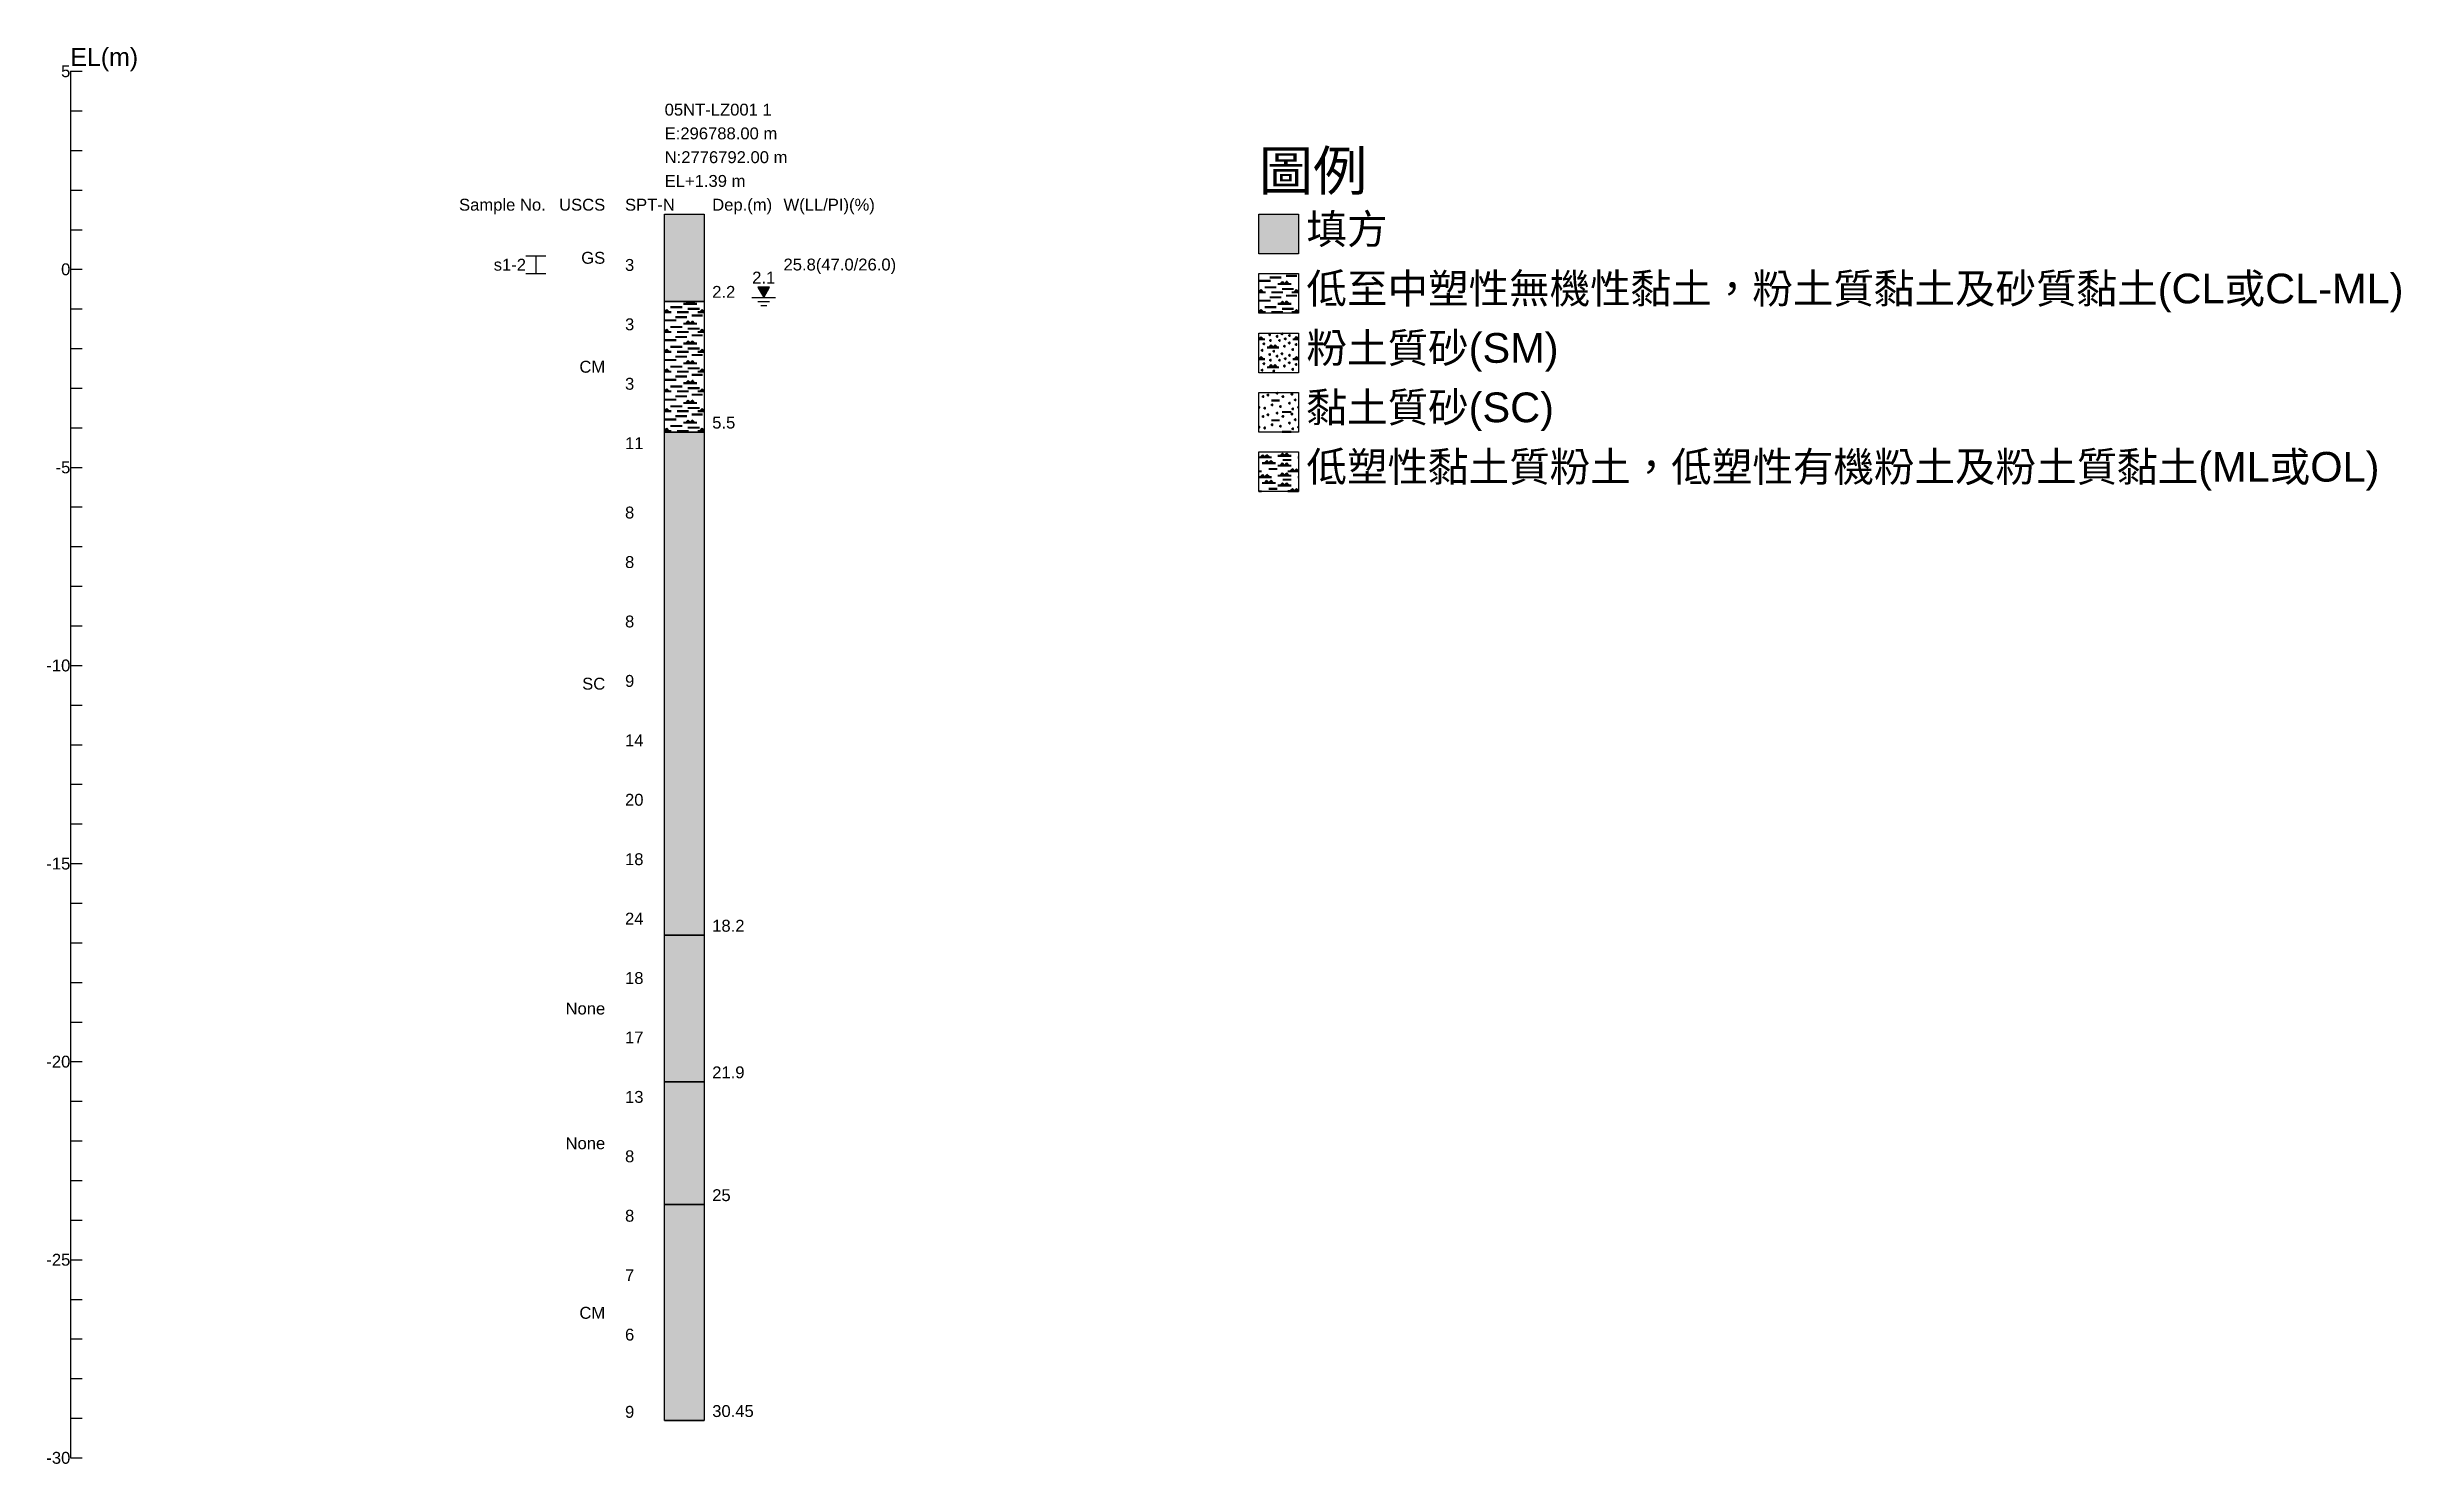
# Model space of a CAD drawing. Header units: millimetres. Extents: x -16 to 296794, y -32 to 2776793.
# Drawn here: x -15.6 to 43.8, y -31.5 to 4.2 of the extents above.
import ezdxf
from ezdxf.enums import TextEntityAlignment as Align

# ---------------------------------------------------------------- set-up
doc = ezdxf.new("R2010")
doc.units = ezdxf.units.MM
for name, color, linetype in [('柱狀圖_EL尺規', 30, 'Continuous'), ('柱狀圖_Hatch', 7, 'Continuous'), ('柱狀圖_Sample', 161, 'Continuous'), ('柱狀圖_SPT', 1, 'Continuous'), ('柱狀圖_USCS', 2, 'Continuous'), ('柱狀圖_Water', 4, 'Continuous'), ('柱狀圖_WLLPI', 101, 'Continuous'), ('柱狀圖_圖例', 7, 'Continuous'), ('柱狀圖_文字', 7, 'Continuous')]:
    doc.layers.add(name, color=color, linetype=linetype)
doc.styles.get("Standard").update_dxf_attribs({"font": 'arial.ttf'})
pattern_1 = [(44.78823, (0, -2.5214285), (67.000813933, 66.499999975), [0.456258, -95.357949]), (45.20953, (0, -2.5261904), (1.000012098, 1.000000043), [0.4596253, -96.061679]), (45, (0, -2.52857), (1.00001, 0.5), [0.46467, -0.94955]), (45, (0, -2.54286), (1.00001, 0.5), [0.48488, -0.92935]), (45.20069, (0, -2.540476), (70.000850296, 70.499999947), [0.4798283, -100.28411]), (44.7972, (0, -2.535714), (70.000850409, 69.499999946), [0.476461, -99.580385]), (45, (0, -2.53333), (1.00001, 0.5), [0.47141, -0.94281]), (44.5623, (0, -2.354762), (32.000388673, 31.499999974), [0.220558, -46.096571]), (45.43044, (0, -2.359524), (1.000012114, 1.000000035), [0.223925, -46.800286]), (45, (0, -2.3619), (1.00001, 0.5), [0.22897, -1.18525]), (45, (0, -2.3762), (1.00001, 0.5), [0.24917, -1.16505]), (45.3948, (0, -2.3738095), (35.000425182, 35.49999993), [0.2441275, -51.02264]), (44.599, (0, -2.369048), (35.00042516, 34.499999934), [0.24076, -50.318922]), (45, (0, -2.36667), (1.00001, 0.5), [0.2357, -1.17852]), (45, (0, -2.69048), (1.00001, 0.5), [0.69364, -0.72058]), (45.13838, (0, -2.692857), (1.0000121104, 1.000000042), [0.695328, -145.32353]), (45.13705, (0, -2.697619), (103.0012507333, 103.499999201), [0.7020623, -146.73101]), (45, (0.00952, -2.7), (1.00001, 0.5), [0.70711, -0.70711]), (45, (0.00476, -2.7), (1.00001, 0.5), [0.70711, -0.70711]), (45, (0.00476, -2.7), (1.00001, 0.5), [0.70711, -0.70711]), (45, (0, -2.7), (1.00001, 0.5), [0.70711, -0.70711]), (45, (0.15714, -2.7), (1.00001, 0.5), [0.70711, -0.70711]), (45.2738, (0.161907, -2.7), (1.000012119, 1.000000022), [0.703752, -73.190197]), (45, (0.1619, -2.7), (1.00001, 0.5), [0.70711, -0.70711]), (45, (0.1762, -2.7), (1.00001, 0.5), [0.70711, -0.70711]), (45.2738, (0.1761926, -2.7), (1.000012119, 1.000000022), [0.703752, -73.190197]), (45, (0.17143, -2.7), (1.00001, 0.5), [0.70711, -0.70711]), (45, (0.16667, -2.7), (1.00001, 0.5), [0.70711, -0.70711]), (45, (0.82382, -2.7), (1.00001, 0.5), [0.24917, -1.16505]), (45.3948, (0.8285815, -2.7), (35.000425182, 35.49999993), [0.2441275, -51.02264]), (44.599, (0.828581, -2.7), (1.000012148, 0.999999994), [0.24076, -50.318922]), (44.5623, (0.842867, -2.7), (1.00001215, 0.999999997), [0.220558, -46.096571]), (45.43044, (0.842867, -2.7), (32.00038874, 32.499999956), [0.223925, -46.800286]), (45, (0.8381, -2.7), (1.00001, 0.5), [0.22897, -1.18525]), (45, (0.83334, -2.7), (1.00001, 0.5), [0.2357, -1.17852]), (45, (0.65715, -2.7), (1.00001, 0.5), [0.48488, -0.92935]), (45.20069, (0.661913, -2.7), (70.000850296, 70.499999947), [0.4798283, -100.28411]), (44.7972, (0.661913, -2.7), (1.000012147, 0.999999997), [0.476461, -99.580385]), (44.78823, (0.6761987, -2.7), (67.000813933, 66.499999975), [0.456258, -95.357949]), (45.20953, (0.6761987, -2.7), (67.000813872, 67.499999941), [0.4596253, -96.061679]), (45, (0.67144, -2.7), (1.00001, 0.5), [0.46467, -0.94955]), (45, (0.66667, -2.7), (1.00001, 0.5), [0.47141, -0.94281]), (45, (0.49048, -2.7), (1.00001, 0.5), [0.70711, -0.70711]), (45.2738, (0.495244, -2.7), (1.000012119, 1.000000022), [0.703752, -73.190197]), (45, (0.49524, -2.7), (1.00001, 0.5), [0.70711, -0.70711]), (45, (0.50953, -2.7), (1.00001, 0.5), [0.69364, -0.72058]), (45.13838, (0.50953, -2.7), (1.0000121104, 1.000000042), [0.695328, -145.32353]), (45.13705, (0.504768, -2.7), (103.0012507333, 103.499999201), [0.7020623, -146.73101]), (45, (0.5, -2.7), (1.00001, 0.5), [0.70711, -0.70711]), (45, (0.3238, -2.7), (1.00001, 0.5), [0.70711, -0.70711]), (45.2738, (0.3285754, -2.7), (51.000619527, 51.49999999), [0.703752, -73.190197]), (45, (0.32858, -2.7), (1.00001, 0.5), [0.70711, -0.70711]), (45, (0.34286, -2.7), (1.00001, 0.5), [0.70711, -0.70711]), (45.2738, (0.342861, -2.7), (1.000012119, 1.000000022), [0.703752, -73.190197]), (45, (0.3381, -2.7), (1.00001, 0.5), [0.70711, -0.70711]), (45, (0.33334, -2.7), (1.00001, 0.5), [0.70711, -0.70711]), (135, (1, -2.54286), (-1.00001, 0.5), [0.48488, -0.92935]), (135.19724, (1.000012, -2.545238), (-72.000873084, 71.500000792), [0.48993, -102.39534]), (134.8048, (1.000012, -2.55), (-1.000012151, 1.000000003), [0.493297, -103.09907]), (134.8125, (1.000012, -2.5642857), (-75.000909664, 75.5000002045), [0.5135, -107.32151]), (135.18944, (1.000012, -2.559524), (-1.000012195, 0.999999952), [0.510133, -106.61778]), (135, (1, -2.55714), (-1.00001, 0.5), [0.50508, -0.90914]), (135, (1, -2.55238), (-1.00001, 0.5), [0.49834, -0.91588]), (135, (1, -2.3762), (-1.00001, 0.5), [0.24917, -1.16505]), (135.3798, (1.000012, -2.378571), (-1.000012138, 1.00000001), [0.254229, -53.133832]), (134.62587, (1.000012, -2.383333), (-37.000449415, 37.499999943), [0.257596, -53.837552]), (134.6531, (1.000012, -2.397619), (-40.000485862, 40.499999946), [0.277799, -58.059932]), (135.35185, (1.000012, -2.392857), (-1.000012173, 0.999999976), [0.274432, -57.356209]), (135, (1, -2.39048), (-1.00001, 0.5), [0.26938, -1.14485]), (135, (1, -2.3857), (-1.00001, 0.5), [0.26264, -1.15158]), (135, (0.9905, -2.7), (-1.00001, 0.5), [0.70711, -0.70711]), (135, (0.98573, -2.7), (-1.00001, 0.5), [0.70711, -0.70711]), (134.7262, (0.980964, -2.7), (-51.000619017, 51.500000496), [0.703752, -73.190197]), (134.7262, (0.9666784, -2.7), (-1.000012137, 1.000000005), [0.703752, -73.190197]), (135, (0.97144, -2.7), (-1.00001, 0.5), [0.70711, -0.70711]), (135, (0.9762, -2.7), (-1.00001, 0.5), [0.70711, -0.70711]), (135, (0.98096, -2.7), (-1.00001, 0.5), [0.70711, -0.70711]), (135, (0.82382, -2.7), (-1.00001, 0.5), [0.70711, -0.70711]), (135, (0.81906, -2.7), (-1.00001, 0.5), [0.70711, -0.70711]), (134.7262, (0.8142956, -2.7), (-1.000012137, 1.000000005), [0.703752, -73.190197]), (134.7262, (0.80001, -2.7), (-51.000619017, 51.500000496), [0.703752, -73.190197]), (135, (0.80477, -2.7), (-1.00001, 0.5), [0.70711, -0.70711]), (135, (0.80953, -2.7), (-1.00001, 0.5), [0.70711, -0.70711]), (135, (0.8143, -2.7), (-1.00001, 0.5), [0.70711, -0.70711]), (135, (0.15714, -2.7), (-1.00001, 0.5), [0.22223, -1.19199]), (135, (0.1524, -2.7), (-1.00001, 0.5), [0.2155, -1.19872]), (134.542, (0.147621, -2.7), (-1.00001214, 1.000000007), [0.210456, -43.985395]), (134.4933, (0.133335, -2.7), (-1.00001213, 1.00000002), [0.190254, -39.763081]), (135, (0.1381, -2.7), (-1.00001, 0.5), [0.1953, -1.21892]), (135, (0.14286, -2.7), (-1.00001, 0.5), [0.20203, -1.21219]), (135.46616, (0.147621, -2.7), (-30.000364374, 29.499999986), [0.207089, -43.281683]), (135, (0.3238, -2.7), (-1.00001, 0.5), [0.45794, -0.95628]), (135, (0.31905, -2.7), (-1.00001, 0.5), [0.4512, -0.96302]), (134.78414, (0.3142895, -2.7), (-1.000012137, 1.000000007), [0.4461566, -93.246723]), (134.77388, (0.3000036, -2.7), (-62.000752475, 62.500000614), [0.4259536, -89.024292]), (135, (0.30477, -2.7), (-1.00001, 0.5), [0.431, -0.98322]), (135, (0.30953, -2.7), (-1.00001, 0.5), [0.43774, -0.97649]), (135.2182, (0.3142895, -2.7), (-65.000788886, 64.500000686), [0.4427894, -92.542993]), (135, (0.49048, -2.7), (-1.00001, 0.5), [0.69364, -0.72058]), (135, (0.48572, -2.7), (-1.00001, 0.5), [0.68691, -0.72731]), (134.85888, (0.4809582, -2.7), (-100.0012141907, 100.5000002184), [0.681859, -142.50856]), (134.85456, (0.4666723, -2.7), (-1.000012137, 1.000000005), [0.661656, -138.28611]), (135, (0.47143, -2.7), (-1.00001, 0.5), [0.6667, -0.74752]), (135, (0.4762, -2.7), (-1.00001, 0.5), [0.67344, -0.74078]), (135.14252, (0.4809582, -2.7), (-1.0000121517, 0.9999999983), [0.678492, -141.80483]), (135, (0.65715, -2.7), (-1.00001, 0.5), [0.70711, -0.70711]), (135, (0.6524, -2.7), (-1.00001, 0.5), [0.70711, -0.70711]), (134.7262, (0.647627, -2.7), (-51.000619017, 51.500000496), [0.703752, -73.190197]), (134.7262, (0.633341, -2.7), (-1.000012137, 1.000000005), [0.703752, -73.190197]), (135, (0.6381, -2.7), (-1.00001, 0.5), [0.70711, -0.70711]), (135, (0.64286, -2.7), (-1.00001, 0.5), [0.70711, -0.70711]), (135, (0.64763, -2.7), (-1.00001, 0.5), [0.70711, -0.70711])]
pattern_2 = [(0, (0.68774, -5.5414), (0, 0.5), [0.27055, -0.72945]), (0, (0.68774, -5.5437), (0, 0.5), [0.27055, -0.72945]), (0, (0.68774, -5.546), (0, 0.5), [0.27055, -0.72945]), (0, (0.68774, -5.5483), (0, 0.5), [0.27055, -0.72945]), (0, (0.68774, -5.5506), (0, 0.5), [0.27055, -0.72945]), (0, (0.68774, -5.5529), (0, 0.5), [0.27055, -0.72945]), (0, (0.68774, -5.5552), (0, 0.5), [0.27055, -0.72945]), (0, (0.68774, -5.5575), (0, 0.5), [0.27055, -0.72945]), (0, (0.68774, -5.5598), (0, 0.5), [0.27055, -0.72945]), (0, (0.68774, -5.5621), (0, 0.5), [0.27055, -0.72945]), (0, (-4e-16, -5.66665), (0, 0.5), [0.29096, -0.70904]), (0, (-4e-16, -5.66895), (0, 0.5), [0.29096, -0.70904]), (0, (-4e-16, -5.67125), (0, 0.5), [0.29096, -0.70904]), (0, (-4e-16, -5.67355), (0, 0.5), [0.29096, -0.70904]), (0, (-4e-16, -5.67585), (0, 0.5), [0.29096, -0.70904]), (0, (-4e-16, -5.67815), (0, 0.5), [0.29096, -0.70904]), (0, (-4e-16, -5.68045), (0, 0.5), [0.29096, -0.70904]), (0, (-4e-16, -5.68275), (0, 0.5), [0.29096, -0.70904]), (0, (-4e-16, -5.68505), (0, 0.5), [0.29096, -0.70904]), (0, (-4e-16, -5.68735), (0, 0.5), [0.29096, -0.70904]), (0, (0.2712, -5.5833), (0, 0.5), [0.29096, -0.70904]), (0, (0.2712, -5.5856), (0, 0.5), [0.29096, -0.70904]), (0, (0.2712, -5.5879), (0, 0.5), [0.29096, -0.70904]), (0, (0.2712, -5.5902), (0, 0.5), [0.29096, -0.70904]), (0, (0.2712, -5.5925), (0, 0.5), [0.29096, -0.70904]), (0, (0.2712, -5.5948), (0, 0.5), [0.29096, -0.70904]), (0, (0.2712, -5.5971), (0, 0.5), [0.29096, -0.70904]), (0, (0.2712, -5.5994), (0, 0.5), [0.29096, -0.70904]), (0, (0.2712, -5.6017), (0, 0.5), [0.29096, -0.70904]), (0, (0.2712, -5.604), (0, 0.5), [0.29096, -0.70904]), (0, (0.5838, -5.87526), (0, 0.5), [0.29096, -0.70904]), (0, (0.5838, -5.87756), (0, 0.5), [0.29096, -0.70904]), (0, (0.5838, -5.87986), (0, 0.5), [0.29096, -0.70904]), (0, (0.5838, -5.88216), (0, 0.5), [0.29096, -0.70904]), (0, (0.5838, -5.88446), (0, 0.5), [0.29096, -0.70904]), (0, (0.5838, -5.88676), (0, 0.5), [0.29096, -0.70904]), (0, (0.5838, -5.88906), (0, 0.5), [0.29096, -0.70904]), (0, (0.5838, -5.89136), (0, 0.5), [0.29096, -0.70904]), (0, (0.5838, -5.89366), (0, 0.5), [0.29096, -0.70904]), (0, (0.5838, -5.89596), (0, 0.5), [0.29096, -0.70904]), (0, (0.31244, -5.95863), (0, 0.5), [0.29096, -0.70904]), (0, (0.31244, -5.96093), (0, 0.5), [0.29096, -0.70904]), (0, (0.31244, -5.96323), (0, 0.5), [0.29096, -0.70904]), (0, (0.31244, -5.96553), (0, 0.5), [0.29096, -0.70904]), (0, (0.31244, -5.96783), (0, 0.5), [0.29096, -0.70904]), (0, (0.31244, -5.97013), (0, 0.5), [0.29096, -0.70904]), (0, (0.31244, -5.97243), (0, 0.5), [0.29096, -0.70904]), (0, (0.31244, -5.97473), (0, 0.5), [0.29096, -0.70904]), (0, (0.31244, -5.97703), (0, 0.5), [0.29096, -0.70904]), (0, (0.31244, -5.97933), (0, 0.5), [0.29096, -0.70904]), (0, (0.1464, -5.83357), (0, 0.5), [0.29096, -0.70904]), (0, (0.1464, -5.83587), (0, 0.5), [0.29096, -0.70904]), (0, (0.1464, -5.83817), (0, 0.5), [0.29096, -0.70904]), (0, (0.1464, -5.84047), (0, 0.5), [0.29096, -0.70904]), (0, (0.1464, -5.84277), (0, 0.5), [0.29096, -0.70904]), (0, (0.1464, -5.84507), (0, 0.5), [0.29096, -0.70904]), (0, (0.1464, -5.84737), (0, 0.5), [0.29096, -0.70904]), (0, (0.1464, -5.84967), (0, 0.5), [0.29096, -0.70904]), (0, (0.1464, -5.85197), (0, 0.5), [0.29096, -0.70904]), (0, (0.1464, -5.85427), (0, 0.5), [0.29096, -0.70904]), (90, (0.0002, -5.9581), (-1, 6e-17), [0.0003, -0.4997]), (90, (0.0025, -5.9581), (-1, 6e-17), [0.00269, -0.49731]), (90, (0.0048, -5.9581), (-1, 6e-17), [0.00508, -0.49492]), (90, (0.0071, -5.9581), (-1, 6e-17), [0.00748, -0.49252]), (90, (0.0094, -5.9581), (-1, 6e-17), [0.00987, -0.49013]), (90, (0.0255, -5.9581), (-1, 6e-17), [0.02661, -0.47339]), (90, (0.0232, -5.9581), (-1, 6e-17), [0.02422, -0.47578]), (90, (0.0209, -5.9581), (-1, 6e-17), [0.02183, -0.47817]), (90, (0.0186, -5.9581), (-1, 6e-17), [0.01944, -0.48056]), (90, (0.0163, -5.9581), (-1, 6e-17), [0.01705, -0.48295]), (90, (0.014, -5.9581), (-1, 6e-17), [0.01465, -0.48535]), (90, (0.0117, -5.9581), (-1, 6e-17), [0.01226, -0.48774]), (90, (0.0278, -5.9581), (-1, 6e-17), [0.02901, -0.47099]), (90, (0.0301, -5.9581), (-1, 6e-17), [0.0314, -0.4686]), (90, (0.0324, -5.9581), (-1, 6e-17), [0.03379, -0.46621]), (90, (0.0347, -5.9581), (-1, 6e-17), [0.03618, -0.46382]), (90, (0.037, -5.9581), (-1, 6e-17), [0.03858, -0.46142]), (90, (0.0393, -5.9581), (-1, 6e-17), [0.04097, -0.45903]), (90, (0.0416, -5.9581), (-1, 6e-17), [0.04336, -0.45664]), (90, (0.0439, -5.9581), (-1, 6e-17), [0.04575, -0.45425]), (90, (0.0462, -5.9581), (-1, 6e-17), [0.04815, -0.45185]), (90, (0.0485, -5.9581), (-1, 6e-17), [0.05054, -0.44946]), (90, (0.0508, -5.9581), (-1, 6e-17), [0.05293, -0.44707]), (90, (0.0531, -5.9581), (-1, 6e-17), [0.05121, -0.44879]), (90, (0.0554, -5.9581), (-1, 6e-17), [0.04888, -0.45112]), (90, (0.0577, -5.9581), (-1, 6e-17), [0.04655, -0.45345]), (90, (0.06, -5.9581), (-1, 6e-17), [0.04423, -0.45577]), (90, (0.0623, -5.9581), (-1, 6e-17), [0.0419, -0.4581]), (90, (0.0646, -5.9581), (-1, 6e-17), [0.03957, -0.46043]), (90, (0.0669, -5.9581), (-1, 6e-17), [0.03724, -0.46276]), (90, (0.0692, -5.9581), (-1, 6e-17), [0.03492, -0.46508]), (90, (0.0715, -5.9581), (-1, 6e-17), [0.03259, -0.46741]), (90, (0.0738, -5.9581), (-1, 6e-17), [0.03026, -0.46974]), (90, (0.0761, -5.9581), (-1, 6e-17), [0.02793, -0.47207]), (90, (0.0784, -5.9581), (-1, 6e-17), [0.0256, -0.4744]), (90, (0.0807, -5.9581), (-1, 6e-17), [0.02328, -0.47672]), (90, (0.083, -5.9581), (-1, 6e-17), [0.02095, -0.47905]), (90, (0.0853, -5.9581), (-1, 6e-17), [0.01862, -0.48138]), (90, (0.1014, -5.9581), (-1, 6e-17), [0.00233, -0.49767]), (90, (0.0991, -5.9581), (-1, 6e-17), [0.00466, -0.49534]), (90, (0.0968, -5.9581), (-1, 6e-17), [0.00698, -0.49302]), (90, (0.0945, -5.9581), (-1, 6e-17), [0.00931, -0.49069]), (90, (0.0922, -5.9581), (-1, 6e-17), [0.01164, -0.48836]), (90, (0.0899, -5.9581), (-1, 6e-17), [0.01397, -0.48603]), (90, (0.0876, -5.9581), (-1, 6e-17), [0.01629, -0.48371]), (45, (-4e-16, -5.95714), (1, 0.5), [0.07408, -1.34014]), (135, (0.10476, -5.95714), (-1, 0.5), [0.07408, -1.34014]), (0, (-4e-16, -5.9581), (0, 0.5), [0.16747, -0.83253]), (0, (-4e-16, -5.9604), (0, 0.5), [0.16747, -0.83253]), (0, (-4e-16, -5.9627), (0, 0.5), [0.16747, -0.83253]), (0, (-4e-16, -5.965), (0, 0.5), [0.16747, -0.83253]), (0, (-4e-16, -5.9673), (0, 0.5), [0.16747, -0.83253]), (0, (-4e-16, -5.9696), (0, 0.5), [0.16747, -0.83253]), (0, (-4e-16, -5.9719), (0, 0.5), [0.16747, -0.83253]), (0, (-4e-16, -5.9742), (0, 0.5), [0.16747, -0.83253]), (0, (-4e-16, -5.9765), (0, 0.5), [0.16747, -0.83253]), (0, (-4e-16, -5.9788), (0, 0.5), [0.16747, -0.83253]), (90, (0.9998, -5.9581), (-1, 6e-17), [0.0003, -0.4997]), (90, (0.9975, -5.9581), (-1, 6e-17), [0.00269, -0.49731]), (90, (0.9952, -5.9581), (-1, 6e-17), [0.00508, -0.49492]), (90, (0.9929, -5.9581), (-1, 6e-17), [0.00748, -0.49252]), (90, (0.9906, -5.9581), (-1, 6e-17), [0.00987, -0.49013]), (90, (0.9745, -5.9581), (-1, 6e-17), [0.02661, -0.47339]), (90, (0.9768, -5.9581), (-1, 6e-17), [0.02422, -0.47578]), (90, (0.9791, -5.9581), (-1, 6e-17), [0.02183, -0.47817]), (90, (0.9814, -5.9581), (-1, 6e-17), [0.01944, -0.48056]), (90, (0.9837, -5.9581), (-1, 6e-17), [0.01705, -0.48295]), (90, (0.986, -5.9581), (-1, 6e-17), [0.01465, -0.48535]), (90, (0.9883, -5.9581), (-1, 6e-17), [0.01226, -0.48774]), (90, (0.9722, -5.9581), (-1, 6e-17), [0.02901, -0.47099]), (90, (0.9699, -5.9581), (-1, 6e-17), [0.0314, -0.4686]), (90, (0.9676, -5.9581), (-1, 6e-17), [0.03379, -0.46621]), (90, (0.9653, -5.9581), (-1, 6e-17), [0.03618, -0.46382]), (90, (0.963, -5.9581), (-1, 6e-17), [0.03858, -0.46142]), (90, (0.9607, -5.9581), (-1, 6e-17), [0.04097, -0.45903]), (90, (0.9584, -5.9581), (-1, 6e-17), [0.04336, -0.45664]), (90, (0.9561, -5.9581), (-1, 6e-17), [0.04575, -0.45425]), (90, (0.9538, -5.9581), (-1, 6e-17), [0.04815, -0.45185]), (90, (0.9515, -5.9581), (-1, 6e-17), [0.05054, -0.44946]), (90, (0.9492, -5.9581), (-1, 6e-17), [0.05293, -0.44707]), (90, (0.9469, -5.9581), (-1, 6e-17), [0.05121, -0.44879]), (90, (0.9446, -5.9581), (-1, 6e-17), [0.04888, -0.45112]), (90, (0.9423, -5.9581), (-1, 6e-17), [0.04655, -0.45345]), (90, (0.94, -5.9581), (-1, 6e-17), [0.04423, -0.45577]), (90, (0.9377, -5.9581), (-1, 6e-17), [0.0419, -0.4581]), (90, (0.9354, -5.9581), (-1, 6e-17), [0.03957, -0.46043]), (90, (0.9331, -5.9581), (-1, 6e-17), [0.03724, -0.46276]), (90, (0.9308, -5.9581), (-1, 6e-17), [0.03492, -0.46508]), (90, (0.9285, -5.9581), (-1, 6e-17), [0.03259, -0.46741]), (90, (0.9262, -5.9581), (-1, 6e-17), [0.03026, -0.46974]), (90, (0.9239, -5.9581), (-1, 6e-17), [0.02793, -0.47207]), (90, (0.9216, -5.9581), (-1, 6e-17), [0.0256, -0.4744]), (90, (0.9193, -5.9581), (-1, 6e-17), [0.02328, -0.47672]), (90, (0.917, -5.9581), (-1, 6e-17), [0.02095, -0.47905]), (90, (0.9147, -5.9581), (-1, 6e-17), [0.01862, -0.48138]), (90, (0.8986, -5.9581), (-1, 6e-17), [0.00233, -0.49767]), (90, (0.9009, -5.9581), (-1, 6e-17), [0.00466, -0.49534]), (90, (0.9032, -5.9581), (-1, 6e-17), [0.00698, -0.49302]), (90, (0.9055, -5.9581), (-1, 6e-17), [0.00931, -0.49069]), (90, (0.9078, -5.9581), (-1, 6e-17), [0.01164, -0.48836]), (90, (0.9101, -5.9581), (-1, 6e-17), [0.01397, -0.48603]), (90, (0.9124, -5.9581), (-1, 6e-17), [0.01629, -0.48371]), (135, (1, -5.95714), (-1, 0.5), [0.07408, -1.34014]), (45, (0.89524, -5.95714), (1, 0.5), [0.07408, -1.34014]), (0, (0.83253, -5.9581), (0, 0.5), [0.16747, -0.83253]), (0, (0.83253, -5.9604), (0, 0.5), [0.16747, -0.83253]), (0, (0.83253, -5.9627), (0, 0.5), [0.16747, -0.83253]), (0, (0.83253, -5.965), (0, 0.5), [0.16747, -0.83253]), (0, (0.83253, -5.9673), (0, 0.5), [0.16747, -0.83253]), (0, (0.83253, -5.9696), (0, 0.5), [0.16747, -0.83253]), (0, (0.83253, -5.9719), (0, 0.5), [0.16747, -0.83253]), (0, (0.83253, -5.9742), (0, 0.5), [0.16747, -0.83253]), (0, (0.83253, -5.9765), (0, 0.5), [0.16747, -0.83253]), (0, (0.83253, -5.9788), (0, 0.5), [0.16747, -0.83253]), (90, (0.7504, -5.7494), (-1, 6e-17), [0.00097, -0.49903]), (90, (0.7481, -5.7494), (-1, 6e-17), [0.00327, -0.49673]), (90, (0.7458, -5.7494), (-1, 6e-17), [0.00557, -0.49443]), (90, (0.7435, -5.7494), (-1, 6e-17), [0.00787, -0.49213]), (90, (0.7412, -5.7494), (-1, 6e-17), [0.01018, -0.48982]), (90, (0.7389, -5.7494), (-1, 6e-17), [0.01248, -0.48752]), (90, (0.7366, -5.7494), (-1, 6e-17), [0.01478, -0.48522]), (90, (0.7343, -5.7494), (-1, 6e-17), [0.01708, -0.48292]), (90, (0.732, -5.7494), (-1, 6e-17), [0.01939, -0.48061]), (90, (0.7297, -5.7494), (-1, 6e-17), [0.02169, -0.47831]), (90, (0.7274, -5.7494), (-1, 6e-17), [0.02399, -0.47601]), (90, (0.7251, -5.7494), (-1, 6e-17), [0.0263, -0.4737]), (90, (0.7228, -5.7494), (-1, 6e-17), [0.0286, -0.4714]), (90, (0.7205, -5.7494), (-1, 6e-17), [0.0309, -0.4691]), (90, (0.7182, -5.7494), (-1, 6e-17), [0.0332, -0.4668]), (90, (0.7159, -5.7494), (-1, 6e-17), [0.03551, -0.46449]), (90, (0.7136, -5.7494), (-1, 6e-17), [0.03781, -0.46219]), (90, (0.7113, -5.7494), (-1, 6e-17), [0.04011, -0.45989]), (90, (0.6952, -5.7494), (-1, 6e-17), [0.05025, -0.44975]), (90, (0.6975, -5.7494), (-1, 6e-17), [0.05255, -0.44745]), (90, (0.6998, -5.7494), (-1, 6e-17), [0.05163, -0.44837]), (90, (0.7021, -5.7494), (-1, 6e-17), [0.04932, -0.45068]), (90, (0.7044, -5.7494), (-1, 6e-17), [0.04702, -0.45298]), (90, (0.7067, -5.7494), (-1, 6e-17), [0.04472, -0.45528]), (90, (0.709, -5.7494), (-1, 6e-17), [0.04241, -0.45759]), (90, (0.6929, -5.7494), (-1, 6e-17), [0.04796, -0.45204]), (90, (0.6906, -5.7494), (-1, 6e-17), [0.04566, -0.45434]), (90, (0.6883, -5.7494), (-1, 6e-17), [0.04336, -0.45664]), (90, (0.686, -5.7494), (-1, 6e-17), [0.04106, -0.45894]), (90, (0.6837, -5.7494), (-1, 6e-17), [0.03877, -0.46123]), (90, (0.6814, -5.7494), (-1, 6e-17), [0.03647, -0.46353]), (90, (0.6791, -5.7494), (-1, 6e-17), [0.03417, -0.46583]), (90, (0.6768, -5.7494), (-1, 6e-17), [0.03188, -0.46812]), (90, (0.6745, -5.7494), (-1, 6e-17), [0.02958, -0.47042]), (90, (0.6722, -5.7494), (-1, 6e-17), [0.02728, -0.47272]), (90, (0.6699, -5.7494), (-1, 6e-17), [0.02498, -0.47502]), (90, (0.6676, -5.7494), (-1, 6e-17), [0.02269, -0.47731]), (90, (0.6653, -5.7494), (-1, 6e-17), [0.02039, -0.47961]), (90, (0.663, -5.7494), (-1, 6e-17), [0.01809, -0.48191]), (90, (0.6607, -5.7494), (-1, 6e-17), [0.0158, -0.4842]), (90, (0.6584, -5.7494), (-1, 6e-17), [0.0135, -0.4865]), (90, (0.6561, -5.7494), (-1, 6e-17), [0.0112, -0.4888]), (90, (0.6538, -5.7494), (-1, 6e-17), [0.0089, -0.4911]), (90, (0.6515, -5.7494), (-1, 6e-17), [0.0066, -0.4934]), (90, (0.6492, -5.7494), (-1, 6e-17), [0.00431, -0.49569]), (90, (0.6469, -5.7494), (-1, 6e-17), [0.00201, -0.49799]), (90, (0.6446, -5.7494), (-1, 6e-17), [0.0003, -0.4997]), (90, (0.6423, -5.7494), (-1, 6e-17), [0.00269, -0.49731]), (90, (0.64, -5.7494), (-1, 6e-17), [0.00508, -0.49492]), (90, (0.6377, -5.7494), (-1, 6e-17), [0.00748, -0.49252]), (90, (0.6354, -5.7494), (-1, 6e-17), [0.00987, -0.49013]), (90, (0.6193, -5.7494), (-1, 6e-17), [0.02661, -0.47339]), (90, (0.6216, -5.7494), (-1, 6e-17), [0.02422, -0.47578]), (90, (0.6239, -5.7494), (-1, 6e-17), [0.02183, -0.47817]), (90, (0.6262, -5.7494), (-1, 6e-17), [0.01944, -0.48056]), (90, (0.6285, -5.7494), (-1, 6e-17), [0.01705, -0.48295]), (90, (0.6308, -5.7494), (-1, 6e-17), [0.01465, -0.48535]), (90, (0.6331, -5.7494), (-1, 6e-17), [0.01226, -0.48774]), (90, (0.617, -5.7494), (-1, 6e-17), [0.02901, -0.47099]), (90, (0.6147, -5.7494), (-1, 6e-17), [0.0314, -0.4686]), (90, (0.6124, -5.7494), (-1, 6e-17), [0.03379, -0.46621]), (90, (0.6101, -5.7494), (-1, 6e-17), [0.03618, -0.46382]), (90, (0.6078, -5.7494), (-1, 6e-17), [0.03858, -0.46142]), (90, (0.6055, -5.7494), (-1, 6e-17), [0.04097, -0.45903]), (90, (0.6032, -5.7494), (-1, 6e-17), [0.04336, -0.45664]), (90, (0.6009, -5.7494), (-1, 6e-17), [0.04575, -0.45425]), (90, (0.5986, -5.7494), (-1, 6e-17), [0.04815, -0.45185]), (90, (0.5963, -5.7494), (-1, 6e-17), [0.05054, -0.44946]), (90, (0.594, -5.7494), (-1, 6e-17), [0.05293, -0.44707]), (90, (0.5917, -5.7494), (-1, 6e-17), [0.05121, -0.44879]), (90, (0.5894, -5.7494), (-1, 6e-17), [0.04888, -0.45112]), (90, (0.5871, -5.7494), (-1, 6e-17), [0.04655, -0.45345]), (90, (0.5848, -5.7494), (-1, 6e-17), [0.04423, -0.45577]), (90, (0.5825, -5.7494), (-1, 6e-17), [0.0419, -0.4581]), (90, (0.5802, -5.7494), (-1, 6e-17), [0.03957, -0.46043]), (90, (0.5779, -5.7494), (-1, 6e-17), [0.03724, -0.46276]), (90, (0.5756, -5.7494), (-1, 6e-17), [0.03492, -0.46508]), (90, (0.5733, -5.7494), (-1, 6e-17), [0.03259, -0.46741]), (90, (0.571, -5.7494), (-1, 6e-17), [0.03026, -0.46974]), (90, (0.5687, -5.7494), (-1, 6e-17), [0.02793, -0.47207]), (90, (0.5664, -5.7494), (-1, 6e-17), [0.0256, -0.4744]), (90, (0.5641, -5.7494), (-1, 6e-17), [0.02328, -0.47672]), (90, (0.5618, -5.7494), (-1, 6e-17), [0.02095, -0.47905]), (90, (0.5595, -5.7494), (-1, 6e-17), [0.01862, -0.48138]), (90, (0.5434, -5.7494), (-1, 6e-17), [0.00233, -0.49767]), (90, (0.5457, -5.7494), (-1, 6e-17), [0.00466, -0.49534]), (90, (0.548, -5.7494), (-1, 6e-17), [0.00698, -0.49302]), (90, (0.5503, -5.7494), (-1, 6e-17), [0.00931, -0.49069]), (90, (0.5526, -5.7494), (-1, 6e-17), [0.01164, -0.48836]), (90, (0.5549, -5.7494), (-1, 6e-17), [0.01397, -0.48603]), (90, (0.5572, -5.7494), (-1, 6e-17), [0.0163, -0.4837]), (133.727, (0.75238, -5.75), (-0.99999998, 1.00000002), [0.07578, -15.83805]), (43.7811, (0.642857, -5.75), (10.99999993, 10.49999997), [0.079147, -16.541623]), (131.0091, (0.642857, -5.75), (-2.99999997, 3.50000002), [0.07257, -15.16718]), (46.273, (0.542857, -5.75), (1, 1), [0.07578, -15.83805]), (0, (0.4773, -5.7494), (0, 0.5), [0.33521, -0.66479]), (0, (0.4773, -5.7517), (0, 0.5), [0.33521, -0.66479]), (0, (0.4773, -5.754), (0, 0.5), [0.33521, -0.66479]), (0, (0.4773, -5.7563), (0, 0.5), [0.33521, -0.66479]), (0, (0.4773, -5.7586), (0, 0.5), [0.33521, -0.66479]), (0, (0.4773, -5.7609), (0, 0.5), [0.33521, -0.66479]), (0, (0.4773, -5.7632), (0, 0.5), [0.33521, -0.66479]), (0, (0.4773, -5.7655), (0, 0.5), [0.33521, -0.66479]), (0, (0.4773, -5.7678), (0, 0.5), [0.33521, -0.66479]), (0, (0.4773, -5.7701), (0, 0.5), [0.33521, -0.66479])]
pattern_3 = [(90, (0.1057, -18.3459), (-1, 6e-17), [0.000966, -0.499034]), (90, (0.1034, -18.3459), (-1, 6e-17), [0.00327, -0.49673]), (90, (0.1011, -18.3459), (-1, 6e-17), [0.00557, -0.49443]), (90, (0.0988, -18.3459), (-1, 6e-17), [0.007874, -0.492126]), (90, (0.0965, -18.3459), (-1, 6e-17), [0.010177, -0.489823]), (90, (0.0942, -18.3459), (-1, 6e-17), [0.01248, -0.48752]), (90, (0.0919, -18.3459), (-1, 6e-17), [0.014782, -0.485218]), (90, (0.0896, -18.3459), (-1, 6e-17), [0.017085, -0.482915]), (90, (0.0873, -18.3459), (-1, 6e-17), [0.019388, -0.480612]), (90, (0.085, -18.3459), (-1, 6e-17), [0.02169, -0.47831]), (90, (0.0827, -18.3459), (-1, 6e-17), [0.023993, -0.476007]), (90, (0.0804, -18.3459), (-1, 6e-17), [0.026296, -0.473704]), (90, (0.0781, -18.3459), (-1, 6e-17), [0.0286, -0.4714]), (90, (0.0758, -18.3459), (-1, 6e-17), [0.0309, -0.4691]), (90, (0.0735, -18.3459), (-1, 6e-17), [0.033204, -0.466796]), (90, (0.0712, -18.3459), (-1, 6e-17), [0.035507, -0.464493]), (90, (0.0689, -18.3459), (-1, 6e-17), [0.03781, -0.46219]), (90, (0.0666, -18.3459), (-1, 6e-17), [0.040112, -0.459888]), (90, (0.0505, -18.3459), (-1, 6e-17), [0.050254, -0.449746]), (90, (0.0528, -18.3459), (-1, 6e-17), [0.05255, -0.44745]), (90, (0.0551, -18.3459), (-1, 6e-17), [0.051626, -0.448374]), (90, (0.0574, -18.3459), (-1, 6e-17), [0.049323, -0.450677]), (90, (0.0597, -18.3459), (-1, 6e-17), [0.04702, -0.45298]), (90, (0.062, -18.3459), (-1, 6e-17), [0.044718, -0.455282]), (90, (0.0643, -18.3459), (-1, 6e-17), [0.042415, -0.457585]), (90, (0.0482, -18.3459), (-1, 6e-17), [0.047957, -0.452043]), (90, (0.0459, -18.3459), (-1, 6e-17), [0.04566, -0.45434]), (90, (0.0436, -18.3459), (-1, 6e-17), [0.043362, -0.456638]), (90, (0.0413, -18.3459), (-1, 6e-17), [0.041065, -0.458935]), (90, (0.039, -18.3459), (-1, 6e-17), [0.038768, -0.461232]), (90, (0.0367, -18.3459), (-1, 6e-17), [0.03647, -0.46353]), (90, (0.0344, -18.3459), (-1, 6e-17), [0.034173, -0.465827]), (90, (0.0321, -18.3459), (-1, 6e-17), [0.031876, -0.468124]), (90, (0.0298, -18.3459), (-1, 6e-17), [0.02958, -0.47042]), (90, (0.0275, -18.3459), (-1, 6e-17), [0.02728, -0.47272]), (90, (0.0252, -18.3459), (-1, 6e-17), [0.024984, -0.475016]), (90, (0.0229, -18.3459), (-1, 6e-17), [0.022687, -0.477313]), (90, (0.0206, -18.3459), (-1, 6e-17), [0.02039, -0.47961]), (90, (0.0183, -18.3459), (-1, 6e-17), [0.018092, -0.481908]), (90, (0.016, -18.3459), (-1, 6e-17), [0.015795, -0.484205]), (90, (0.0137, -18.3459), (-1, 6e-17), [0.013498, -0.486502]), (90, (0.0114, -18.3459), (-1, 6e-17), [0.0112, -0.4888]), (90, (0.0091, -18.3459), (-1, 6e-17), [0.008903, -0.491097]), (90, (0.0068, -18.3459), (-1, 6e-17), [0.006606, -0.493394]), (90, (0.0045, -18.3459), (-1, 6e-17), [0.00431, -0.49569]), (90, (0.0022, -18.3459), (-1, 6e-17), [0.00201, -0.49799]), (135, (0.10476, -18.34524), (-1, 0.5), [0.074078, -1.340136]), (45, (-1e-15, -18.34524), (1, 0.5), [0.074078, -1.340136]), (0, (-1e-15, -18.34524), (0, 0.5), [0, -1]), (0, (-1e-15, -18.3459), (0, 0.5), [0.144686, -0.855314]), (0, (-1e-15, -18.3482), (0, 0.5), [0.144686, -0.855314]), (0, (-1e-15, -18.3505), (0, 0.5), [0.144686, -0.855314]), (0, (-1e-15, -18.3528), (0, 0.5), [0.144686, -0.855314]), (0, (-1e-15, -18.3551), (0, 0.5), [0.144686, -0.855314]), (0, (-1e-15, -18.3574), (0, 0.5), [0.144686, -0.855314]), (0, (-1e-15, -18.3597), (0, 0.5), [0.144686, -0.855314]), (0, (-1e-15, -18.362), (0, 0.5), [0.144686, -0.855314]), (0, (-1e-15, -18.3643), (0, 0.5), [0.144686, -0.855314]), (0, (-1e-15, -18.3666), (0, 0.5), [0.144686, -0.855314]), (90, (0.9982, -18.3442), (-1, 6e-17), [0.00269, -0.49731]), (90, (0.9959, -18.3442), (-1, 6e-17), [0.005083, -0.494917]), (90, (0.9936, -18.3442), (-1, 6e-17), [0.007475, -0.492525]), (90, (0.9913, -18.3442), (-1, 6e-17), [0.009868, -0.490132]), (90, (0.9752, -18.3442), (-1, 6e-17), [0.026615, -0.473385]), (90, (0.9775, -18.3442), (-1, 6e-17), [0.024222, -0.475778]), (90, (0.9798, -18.3442), (-1, 6e-17), [0.02183, -0.47817]), (90, (0.9821, -18.3442), (-1, 6e-17), [0.019437, -0.480563]), (90, (0.9844, -18.3442), (-1, 6e-17), [0.017045, -0.482955]), (90, (0.9867, -18.3442), (-1, 6e-17), [0.014653, -0.485347]), (90, (0.989, -18.3442), (-1, 6e-17), [0.01226, -0.48774]), (90, (0.9729, -18.3442), (-1, 6e-17), [0.029007, -0.470993]), (90, (0.9706, -18.3442), (-1, 6e-17), [0.0314, -0.4686]), (90, (0.9683, -18.3442), (-1, 6e-17), [0.033792, -0.466208]), (90, (0.966, -18.3442), (-1, 6e-17), [0.036185, -0.463815]), (90, (0.9637, -18.3442), (-1, 6e-17), [0.038577, -0.461423]), (90, (0.9614, -18.3442), (-1, 6e-17), [0.04097, -0.45903]), (90, (0.9591, -18.3442), (-1, 6e-17), [0.043362, -0.456638]), (90, (0.9568, -18.3442), (-1, 6e-17), [0.045755, -0.454245]), (90, (0.9545, -18.3442), (-1, 6e-17), [0.048147, -0.451853]), (90, (0.9522, -18.3442), (-1, 6e-17), [0.05054, -0.44946]), (90, (0.9499, -18.3442), (-1, 6e-17), [0.052932, -0.447068]), (90, (0.9476, -18.3442), (-1, 6e-17), [0.05121, -0.44879]), (90, (0.9453, -18.3442), (-1, 6e-17), [0.048882, -0.451118]), (90, (0.943, -18.3442), (-1, 6e-17), [0.046555, -0.453445]), (90, (0.9407, -18.3442), (-1, 6e-17), [0.044227, -0.455773]), (90, (0.9384, -18.3442), (-1, 6e-17), [0.0419, -0.4581]), (90, (0.9361, -18.3442), (-1, 6e-17), [0.03957, -0.46043]), (90, (0.9338, -18.3442), (-1, 6e-17), [0.037244, -0.462756]), (90, (0.9315, -18.3442), (-1, 6e-17), [0.034916, -0.465084]), (90, (0.9292, -18.3442), (-1, 6e-17), [0.03259, -0.46741]), (90, (0.9269, -18.3442), (-1, 6e-17), [0.03026, -0.46974]), (90, (0.9246, -18.3442), (-1, 6e-17), [0.027933, -0.472067]), (90, (0.9223, -18.3442), (-1, 6e-17), [0.025605, -0.474395]), (90, (0.92, -18.3442), (-1, 6e-17), [0.023277, -0.476723]), (90, (0.9177, -18.3442), (-1, 6e-17), [0.02095, -0.47905]), (90, (0.9154, -18.3442), (-1, 6e-17), [0.01862, -0.481378]), (90, (0.8993, -18.3442), (-1, 6e-17), [0.002328, -0.497672]), (90, (0.9016, -18.3442), (-1, 6e-17), [0.004655, -0.495345]), (90, (0.9039, -18.3442), (-1, 6e-17), [0.006983, -0.493017]), (90, (0.9062, -18.3442), (-1, 6e-17), [0.00931, -0.49069]), (90, (0.9085, -18.3442), (-1, 6e-17), [0.01164, -0.48836]), (90, (0.9108, -18.3442), (-1, 6e-17), [0.013966, -0.486034]), (90, (0.9131, -18.3442), (-1, 6e-17), [0.016294, -0.483706]), (135, (1, -18.34286), (-1, 0.5), [0.074078, -1.340136]), (46.27303, (0.895238, -18.345238), (0.99999999, 1.000000005), [0.07578, -15.83805]), (0, (0.8534, -18.3442), (0, 0.5), [0.146585, -0.853415]), (0, (0.8534, -18.3465), (0, 0.5), [0.146585, -0.853415]), (0, (0.8534, -18.3488), (0, 0.5), [0.146585, -0.853415]), (0, (0.8534, -18.3511), (0, 0.5), [0.146585, -0.853415]), (0, (0.8534, -18.3534), (0, 0.5), [0.146585, -0.853415]), (0, (0.8534, -18.3557), (0, 0.5), [0.146585, -0.853415]), (0, (0.8534, -18.358), (0, 0.5), [0.146585, -0.853415]), (0, (0.8534, -18.3603), (0, 0.5), [0.146585, -0.853415]), (0, (0.8534, -18.3626), (0, 0.5), [0.146585, -0.853415]), (0, (0.8534, -18.3649), (0, 0.5), [0.146585, -0.853415]), (90, (0.461, -18.5519), (-1, 6e-17), [0.000966, -0.499034]), (90, (0.4587, -18.5519), (-1, 6e-17), [0.00327, -0.49673]), (90, (0.4564, -18.5519), (-1, 6e-17), [0.00557, -0.49443]), (90, (0.4541, -18.5519), (-1, 6e-17), [0.007874, -0.492126]), (90, (0.4518, -18.5519), (-1, 6e-17), [0.010177, -0.489823]), (90, (0.4495, -18.5519), (-1, 6e-17), [0.01248, -0.48752]), (90, (0.4472, -18.5519), (-1, 6e-17), [0.014782, -0.485218]), (90, (0.4449, -18.5519), (-1, 6e-17), [0.017085, -0.482915]), (90, (0.4426, -18.5519), (-1, 6e-17), [0.019388, -0.480612]), (90, (0.4403, -18.5519), (-1, 6e-17), [0.02169, -0.47831]), (90, (0.438, -18.5519), (-1, 6e-17), [0.023993, -0.476007]), (90, (0.4357, -18.5519), (-1, 6e-17), [0.026296, -0.473704]), (90, (0.4334, -18.5519), (-1, 6e-17), [0.0286, -0.4714]), (90, (0.4311, -18.5519), (-1, 6e-17), [0.0309, -0.4691]), (90, (0.4288, -18.5519), (-1, 6e-17), [0.033204, -0.466796]), (90, (0.4265, -18.5519), (-1, 6e-17), [0.035507, -0.464493]), (90, (0.4242, -18.5519), (-1, 6e-17), [0.03781, -0.46219]), (90, (0.4219, -18.5519), (-1, 6e-17), [0.040112, -0.459888]), (90, (0.4058, -18.5519), (-1, 6e-17), [0.050254, -0.449746]), (90, (0.4081, -18.5519), (-1, 6e-17), [0.05255, -0.44745]), (90, (0.4104, -18.5519), (-1, 6e-17), [0.051626, -0.448374]), (90, (0.4127, -18.5519), (-1, 6e-17), [0.049323, -0.450677]), (90, (0.415, -18.5519), (-1, 6e-17), [0.04702, -0.45298]), (90, (0.4173, -18.5519), (-1, 6e-17), [0.044718, -0.455282]), (90, (0.4196, -18.5519), (-1, 6e-17), [0.042415, -0.457585]), (90, (0.4035, -18.5519), (-1, 6e-17), [0.047957, -0.452043]), (90, (0.4012, -18.5519), (-1, 6e-17), [0.04566, -0.45434]), (90, (0.3989, -18.5519), (-1, 6e-17), [0.043362, -0.456638]), (90, (0.3966, -18.5519), (-1, 6e-17), [0.041065, -0.458935]), (90, (0.3943, -18.5519), (-1, 6e-17), [0.038768, -0.461232]), (90, (0.392, -18.5519), (-1, 6e-17), [0.03647, -0.46353]), (90, (0.3897, -18.5519), (-1, 6e-17), [0.034173, -0.465827]), (90, (0.3874, -18.5519), (-1, 6e-17), [0.031876, -0.468124]), (90, (0.3851, -18.5519), (-1, 6e-17), [0.02958, -0.47042]), (90, (0.3828, -18.5519), (-1, 6e-17), [0.02728, -0.47272]), (90, (0.3805, -18.5519), (-1, 6e-17), [0.024984, -0.475016]), (90, (0.3782, -18.5519), (-1, 6e-17), [0.022687, -0.477313]), (90, (0.3759, -18.5519), (-1, 6e-17), [0.02039, -0.47961]), (90, (0.3736, -18.5519), (-1, 6e-17), [0.018092, -0.481908]), (90, (0.3713, -18.5519), (-1, 6e-17), [0.015795, -0.484205]), (90, (0.369, -18.5519), (-1, 6e-17), [0.013498, -0.486502]), (90, (0.3667, -18.5519), (-1, 6e-17), [0.0112, -0.4888]), (90, (0.3644, -18.5519), (-1, 6e-17), [0.008903, -0.491097]), (90, (0.3621, -18.5519), (-1, 6e-17), [0.006606, -0.493394]), (90, (0.3598, -18.5519), (-1, 6e-17), [0.00431, -0.49569]), (90, (0.3575, -18.5519), (-1, 6e-17), [0.00201, -0.49799]), (90, (0.3552, -18.5519), (-1, 6e-17), [0.000298, -0.499702]), (90, (0.3529, -18.5519), (-1, 6e-17), [0.00269, -0.49731]), (90, (0.3506, -18.5519), (-1, 6e-17), [0.005083, -0.494917]), (90, (0.3483, -18.5519), (-1, 6e-17), [0.007475, -0.492525]), (90, (0.346, -18.5519), (-1, 6e-17), [0.009868, -0.490132]), (90, (0.3299, -18.5519), (-1, 6e-17), [0.026615, -0.473385]), (90, (0.3322, -18.5519), (-1, 6e-17), [0.024222, -0.475778]), (90, (0.3345, -18.5519), (-1, 6e-17), [0.02183, -0.47817]), (90, (0.3368, -18.5519), (-1, 6e-17), [0.019437, -0.480563]), (90, (0.3391, -18.5519), (-1, 6e-17), [0.017045, -0.482955]), (90, (0.3414, -18.5519), (-1, 6e-17), [0.014653, -0.485347]), (90, (0.3437, -18.5519), (-1, 6e-17), [0.01226, -0.48774]), (90, (0.3276, -18.5519), (-1, 6e-17), [0.029007, -0.470993]), (90, (0.3253, -18.5519), (-1, 6e-17), [0.0314, -0.4686]), (90, (0.323, -18.5519), (-1, 6e-17), [0.033792, -0.466208]), (90, (0.3207, -18.5519), (-1, 6e-17), [0.036185, -0.463815]), (90, (0.3184, -18.5519), (-1, 6e-17), [0.038577, -0.461423]), (90, (0.3161, -18.5519), (-1, 6e-17), [0.04097, -0.45903]), (90, (0.3138, -18.5519), (-1, 6e-17), [0.043362, -0.456638]), (90, (0.3115, -18.5519), (-1, 6e-17), [0.045755, -0.454245]), (90, (0.3092, -18.5519), (-1, 6e-17), [0.048147, -0.451853]), (90, (0.3069, -18.5519), (-1, 6e-17), [0.05054, -0.44946]), (90, (0.3046, -18.5519), (-1, 6e-17), [0.052932, -0.447068]), (90, (0.3023, -18.5519), (-1, 6e-17), [0.05121, -0.44879]), (90, (0.3, -18.5519), (-1, 6e-17), [0.048882, -0.451118]), (90, (0.2977, -18.5519), (-1, 6e-17), [0.046555, -0.453445]), (90, (0.2954, -18.5519), (-1, 6e-17), [0.044227, -0.455773]), (90, (0.2931, -18.5519), (-1, 6e-17), [0.0419, -0.4581]), (90, (0.2908, -18.5519), (-1, 6e-17), [0.03957, -0.46043]), (90, (0.2885, -18.5519), (-1, 6e-17), [0.037244, -0.462756]), (90, (0.2862, -18.5519), (-1, 6e-17), [0.034916, -0.465084]), (90, (0.2839, -18.5519), (-1, 6e-17), [0.03259, -0.46741]), (90, (0.2816, -18.5519), (-1, 6e-17), [0.03026, -0.46974]), (90, (0.2793, -18.5519), (-1, 6e-17), [0.027933, -0.472067]), (90, (0.277, -18.5519), (-1, 6e-17), [0.025605, -0.474395]), (90, (0.2747, -18.5519), (-1, 6e-17), [0.023277, -0.476723]), (90, (0.2724, -18.5519), (-1, 6e-17), [0.02095, -0.47905]), (90, (0.2701, -18.5519), (-1, 6e-17), [0.01862, -0.481378]), (90, (0.254, -18.5519), (-1, 6e-17), [0.002328, -0.497672]), (90, (0.2563, -18.5519), (-1, 6e-17), [0.004655, -0.495345]), (90, (0.2586, -18.5519), (-1, 6e-17), [0.006983, -0.493017]), (90, (0.2609, -18.5519), (-1, 6e-17), [0.00931, -0.49069]), (90, (0.2632, -18.5519), (-1, 6e-17), [0.01164, -0.48836]), (90, (0.2655, -18.5519), (-1, 6e-17), [0.013966, -0.486034]), (90, (0.2678, -18.5519), (-1, 6e-17), [0.016294, -0.483706]), (133.72697, (0.461905, -18.55238), (-9.99999979, 10.50000012), [0.07578, -15.83805]), (46.27303, (0.357143, -18.55238), (0.99999999, 1.000000005), [0.07578, -15.83805]), (133.72697, (0.357143, -18.55238), (-0.99999998, 1.000000016), [0.07578, -15.83805]), (46.27303, (0.25238, -18.55238), (9.99999996, 10.49999995), [0.07578, -15.83805]), (0, (0.20807, -18.5519), (0, 0.5), [0.291885, -0.708115]), (0, (0.20807, -18.5542), (0, 0.5), [0.291885, -0.708115]), (0, (0.20807, -18.5565), (0, 0.5), [0.291885, -0.708115]), (0, (0.20807, -18.5588), (0, 0.5), [0.291885, -0.708115]), (0, (0.20807, -18.5611), (0, 0.5), [0.291885, -0.708115]), (0, (0.20807, -18.5634), (0, 0.5), [0.291885, -0.708115]), (0, (0.20807, -18.5657), (0, 0.5), [0.291885, -0.708115]), (0, (0.20807, -18.568), (0, 0.5), [0.291885, -0.708115]), (0, (0.20807, -18.5703), (0, 0.5), [0.291885, -0.708115]), (0, (0.20807, -18.5726), (0, 0.5), [0.291885, -0.708115]), (0, (0.2762, -18.24286), (0, 0.5), [0, -1]), (153.435, (0.2762, -18.24286), (-7e-09, -0.5), [0.010648, -1.107386]), (90, (0.2667, -18.2476), (-1, 6e-17), [0.009524, -0.490476]), (26.565, (0.26667, -18.2476), (7e-10, 0.5), [0.010648, -1.107386]), (123.69, (0.28095, -18.24286), (-1, 1), [0.008585, -1.79419]), (0, (0.26667, -18.2357), (0, 0.5), [0.009524, -0.990476]), (56.31, (0.2619, -18.24286), (1, 1), [0.008585, -1.79419]), (123.69, (0.26667, -18.25), (-1, 1), [0.008585, -1.79419]), (0, (0.26667, -18.25), (0, 0.5), [0.009524, -0.990476]), (56.31, (0.2762, -18.25), (1, 1), [0.008585, -1.79419]), (90, (0.2905, -18.2429), (-1, 6e-17), [0.007143, -0.492857]), (123.69, (0.29048, -18.23571), (-1, 1), [0.008585, -1.79419]), (135, (0.2857, -18.22857), (-1, 0.5), [0.006734, -1.40748]), (0, (0.27143, -18.2238), (0, 0.5), [0.009524, -0.990476]), (0, (0.2619, -18.2238), (0, 0.5), [0.009524, -0.990476]), (45, (0.25714, -18.22857), (1, 0.5), [0.006734, -1.40748]), (56.31, (0.25238, -18.23571), (1, 1), [0.008585, -1.79419]), (90, (0.2524, -18.2429), (-1, 6e-17), [0.007143, -0.492857]), (90, (0.2524, -18.25), (-1, 6e-17), [0.007143, -0.492857]), (123.69, (0.25714, -18.25714), (-1, 1), [0.008585, -1.79419]), (135, (0.2619, -18.2619), (-1, 0.5), [0.006734, -1.40748]), (0, (0.2619, -18.2619), (0, 0.5), [0.009524, -0.990476]), (0, (0.27143, -18.2619), (0, 0.5), [0.009524, -0.990476]), (45, (0.28095, -18.2619), (1, 0.5), [0.006734, -1.40748]), (56.31, (0.28571, -18.25714), (1, 1), [0.008585, -1.79419]), (90, (0.2905, -18.25), (-1, 6e-17), [0.007143, -0.492857]), (123.69, (0.29048, -18.24286), (-1, 1), [0.008585, -1.79419]), (123.69, (0.28571, -18.23571), (-1, 1), [0.008585, -1.79419]), (153.435, (0.28095, -18.22857), (-7e-09, -0.5), [0.005324, -1.11271]), (0, (0.26667, -18.2262), (0, 0.5), [0.009524, -0.990476]), (26.565, (0.2619, -18.22857), (7e-10, 0.5), [0.005324, -1.11271]), (56.31, (0.25714, -18.23571), (1, 1), [0.008585, -1.79419]), (56.31, (0.25238, -18.24286), (1, 1), [0.008585, -1.79419]), (123.69, (0.25714, -18.25), (-1, 1), [0.008585, -1.79419]), (123.69, (0.2619, -18.25714), (-1, 1), [0.008585, -1.79419]), (153.435, (0.26667, -18.25952), (-7e-09, -0.5), [0.005324, -1.11271]), (0, (0.26667, -18.2595), (0, 0.5), [0.009524, -0.990476]), (26.565, (0.2762, -18.25952), (7e-10, 0.5), [0.005324, -1.11271]), (56.31, (0.28095, -18.25714), (1, 1), [0.008585, -1.79419]), (56.31, (0.28571, -18.25), (1, 1), [0.008585, -1.79419]), (90, (0.2857, -18.2429), (-1, 6e-17), [0.007143, -0.492857]), (123.69, (0.28571, -18.23571), (-1, 1), [0.008585, -1.79419]), (0, (0.27143, -18.22857), (0, 0.5), [0.009524, -0.990476]), (0, (0.2619, -18.22857), (0, 0.5), [0.009524, -0.990476]), (56.31, (0.25714, -18.23571), (1, 1), [0.008585, -1.79419]), (90, (0.2571, -18.2429), (-1, 6e-17), [0.007143, -0.492857]), (90, (0.2571, -18.25), (-1, 6e-17), [0.007143, -0.492857]), (135, (0.2619, -18.25476), (-1, 0.5), [0.006734, -1.40748]), (165.9638, (0.27143, -18.25714), (-1, 0.5), [0.009817, -2.051736]), (14.0362, (0.27143, -18.25714), (1, 0.5), [0.009817, -2.051736]), (45, (0.28095, -18.25476), (1, 0.5), [0.006734, -1.40748]), (90, (0.2857, -18.25), (-1, 6e-17), [0.007143, -0.492857]), (123.69, (0.28571, -18.24286), (-1, 1), [0.008585, -1.79419]), (135, (0.28095, -18.2357), (-1, 0.5), [0.006734, -1.40748]), (0, (0.26667, -18.23095), (0, 0.5), [0.009524, -0.990476]), (45, (0.2619, -18.2357), (1, 0.5), [0.006734, -1.40748]), (56.31, (0.25714, -18.24286), (1, 1), [0.008585, -1.79419]), (123.69, (0.2619, -18.25), (-1, 1), [0.008585, -1.79419]), (135, (0.26667, -18.25476), (-1, 0.5), [0.006734, -1.40748]), (0, (0.26667, -18.25476), (0, 0.5), [0.009524, -0.990476]), (45, (0.2762, -18.25476), (1, 0.5), [0.006734, -1.40748]), (56.31, (0.28095, -18.25), (1, 1), [0.008585, -1.79419]), (123.69, (0.28095, -18.24286), (-1, 1), [0.008585, -1.79419]), (153.435, (0.2762, -18.2357), (-7e-09, -0.5), [0.005324, -1.11271]), (26.565, (0.26667, -18.2357), (7e-10, 0.5), [0.005324, -1.11271]), (56.31, (0.2619, -18.24286), (1, 1), [0.008585, -1.79419]), (123.69, (0.26667, -18.25), (-1, 1), [0.008585, -1.79419]), (153.435, (0.27143, -18.2524), (-7e-09, -0.5), [0.005324, -1.11271]), (26.565, (0.27143, -18.2524), (7e-10, 0.5), [0.005324, -1.11271]), (56.31, (0.2762, -18.25), (1, 1), [0.008585, -1.79419]), (0, (0.4619, -18.28333), (0, 0.5), [0, -1]), (135, (0.4619, -18.28333), (-1, 0.5), [0.006734, -1.40748]), (90, (0.4571, -18.2881), (-1, 6e-17), [0.009524, -0.490476]), (45, (0.45714, -18.2881), (1, 0.5), [0.006734, -1.40748]), (123.69, (0.46667, -18.28333), (-1, 1), [0.008585, -1.79419]), (0, (0.4524, -18.2762), (0, 0.5), [0.009524, -0.990476]), (90, (0.4524, -18.2833), (-1, 6e-17), [0.007143, -0.492857]), (90, (0.4524, -18.2881), (-1, 6e-17), [0.004762, -0.495238]), (0, (0.4524, -18.2881), (0, 0.5), [0.009524, -0.990476]), (45, (0.4619, -18.2881), (1, 0.5), [0.006734, -1.40748]), (90, (0.4762, -18.2833), (-1, 6e-17), [0.007143, -0.492857]), (123.69, (0.4762, -18.2762), (-1, 1), [0.008585, -1.79419]), (135, (0.47143, -18.26905), (-1, 0.5), [0.006734, -1.40748]), (165.9638, (0.46667, -18.26429), (-1, 0.5), [0.009817, -2.051736]), (26.565, (0.4524, -18.2643), (7e-10, 0.5), [0.005324, -1.11271]), (26.565, (0.44286, -18.26905), (7e-10, 0.5), [0.010648, -1.107386]), (56.31, (0.4381, -18.2762), (1, 1), [0.008585, -1.79419]), (90, (0.4381, -18.2833), (-1, 6e-17), [0.007143, -0.492857]), (90, (0.4381, -18.2905), (-1, 6e-17), [0.007143, -0.492857]), (123.69, (0.44286, -18.29762), (-1, 1), [0.008585, -1.79419]), (153.435, (0.4524, -18.3024), (-7e-09, -0.5), [0.010648, -1.107386]), (0, (0.4524, -18.3024), (0, 0.5), [0.004762, -0.995238]), (0, (0.45714, -18.3024), (0, 0.5), [0.009524, -0.990476]), (45, (0.46667, -18.30238), (1, 0.5), [0.006734, -1.40748]), (56.31, (0.47143, -18.29762), (1, 1), [0.008585, -1.79419]), (90, (0.4762, -18.2905), (-1, 6e-17), [0.007143, -0.492857]), (123.69, (0.4762, -18.28333), (-1, 1), [0.008585, -1.79419]), (123.69, (0.47143, -18.2762), (-1, 1), [0.008585, -1.79419]), (153.435, (0.46667, -18.26905), (-7e-09, -0.5), [0.005324, -1.11271]), (0, (0.4524, -18.26667), (0, 0.5), [0.009524, -0.990476]), (26.565, (0.4476, -18.26905), (7e-10, 0.5), [0.005324, -1.11271]), (56.31, (0.44286, -18.2762), (1, 1), [0.008585, -1.79419]), (90, (0.4429, -18.2833), (-1, 6e-17), [0.007143, -0.492857]), (90, (0.4429, -18.2905), (-1, 6e-17), [0.007143, -0.492857]), (123.69, (0.44762, -18.29762), (-1, 1), [0.008585, -1.79419]), (153.435, (0.4524, -18.3), (-7e-09, -0.5), [0.005324, -1.11271]), (0, (0.4524, -18.3), (0, 0.5), [0.009524, -0.990476]), (26.565, (0.4619, -18.3), (7e-10, 0.5), [0.005324, -1.11271]), (56.31, (0.46667, -18.29762), (1, 1), [0.008585, -1.79419]), (56.31, (0.47143, -18.29048), (1, 1), [0.008585, -1.79419]), (90, (0.4714, -18.2833), (-1, 6e-17), [0.007143, -0.492857]), (123.69, (0.47143, -18.2762), (-1, 1), [0.008585, -1.79419]), (0, (0.45714, -18.26905), (0, 0.5), [0.009524, -0.990476]), (0, (0.4524, -18.26905), (0, 0.5), [0.004762, -0.995238]), (36.8699, (0.44286, -18.2762), (1, 0.5), [0.011905, -2.488095]), (90, (0.4429, -18.2833), (-1, 6e-17), [0.007143, -0.492857]), (90, (0.4429, -18.2905), (-1, 6e-17), [0.007143, -0.492857]), (153.435, (0.4524, -18.29524), (-7e-09, -0.5), [0.010648, -1.107386]), (153.435, (0.45714, -18.2976), (-7e-09, -0.5), [0.005324, -1.11271]), (14.0362, (0.45714, -18.29762), (1, 0.5), [0.009817, -2.051736]), (45, (0.46667, -18.29524), (1, 0.5), [0.006734, -1.40748]), (90, (0.4714, -18.2905), (-1, 6e-17), [0.007143, -0.492857]), (123.69, (0.47143, -18.28333), (-1, 1), [0.008585, -1.79419]), (135, (0.46667, -18.2762), (-1, 0.5), [0.006734, -1.40748]), (0, (0.4524, -18.27143), (0, 0.5), [0.009524, -0.990476]), (45, (0.44762, -18.2762), (1, 0.5), [0.006734, -1.40748]), (90, (0.4476, -18.2833), (-1, 6e-17), [0.007143, -0.492857]), (90, (0.4476, -18.2905), (-1, 6e-17), [0.007143, -0.492857]), (135, (0.45238, -18.29524), (-1, 0.5), [0.006734, -1.40748]), (0, (0.4524, -18.29524), (0, 0.5), [0.009524, -0.990476]), (45, (0.4619, -18.29524), (1, 0.5), [0.006734, -1.40748]), (56.31, (0.46667, -18.29048), (1, 1), [0.008585, -1.79419]), (90, (0.4667, -18.2833), (-1, 6e-17), [0.007143, -0.492857]), (165.9638, (0.46667, -18.2762), (-1, 0.5), [0.009817, -2.051736]), (26.565, (0.4524, -18.2762), (7e-10, 0.5), [0.005324, -1.11271]), (56.31, (0.44762, -18.28333), (1, 1), [0.008585, -1.79419]), (123.69, (0.45238, -18.29048), (-1, 1), [0.008585, -1.79419]), (153.435, (0.45714, -18.29286), (-7e-09, -0.5), [0.005324, -1.11271]), (14.0362, (0.45714, -18.29286), (1, 0.5), [0.009817, -2.051736]), (90, (0.4667, -18.2905), (-1, 6e-17), [0.007143, -0.492857]), (0, (0.5857, -18.22143), (0, 0.5), [0, -1]), (135, (0.5857, -18.22143), (-1, 0.5), [0.006734, -1.40748]), (90, (0.581, -18.2262), (-1, 6e-17), [0.009524, -0.490476]), (45, (0.58095, -18.2262), (1, 0.5), [0.006734, -1.40748]), (123.69, (0.59048, -18.22143), (-1, 1), [0.008585, -1.79419]), (0, (0.58095, -18.2143), (0, 0.5), [0.004762, -0.995238]), (56.31, (0.5762, -18.22143), (1, 1), [0.008585, -1.79419]), (123.69, (0.58095, -18.22857), (-1, 1), [0.008585, -1.79419]), (0, (0.58095, -18.22857), (0, 0.5), [0.004762, -0.995238]), (56.31, (0.58571, -18.22857), (1, 1), [0.008585, -1.79419]), (90, (0.6, -18.2214), (-1, 6e-17), [0.007143, -0.492857]), (123.69, (0.6, -18.21429), (-1, 1), [0.008585, -1.79419]), (135, (0.59524, -18.20714), (-1, 0.5), [0.006734, -1.40748]), (0, (0.58095, -18.2024), (0, 0.5), [0.009524, -0.990476]), (0, (0.5762, -18.2024), (0, 0.5), [0.004762, -0.995238]), (26.565, (0.56667, -18.20714), (7e-10, 0.5), [0.010648, -1.107386]), (56.31, (0.5619, -18.21429), (1, 1), [0.008585, -1.79419]), (90, (0.5619, -18.2214), (-1, 6e-17), [0.007143, -0.492857]), (90, (0.5619, -18.2286), (-1, 6e-17), [0.007143, -0.492857]), (123.69, (0.56667, -18.23571), (-1, 1), [0.008585, -1.79419]), (153.435, (0.5762, -18.24048), (-7e-09, -0.5), [0.010648, -1.107386]), (0, (0.5762, -18.2405), (0, 0.5), [0.004762, -0.995238]), (0, (0.58095, -18.2405), (0, 0.5), [0.009524, -0.990476]), (45, (0.59048, -18.24048), (1, 0.5), [0.006734, -1.40748]), (56.31, (0.59524, -18.23571), (1, 1), [0.008585, -1.79419]), (90, (0.6, -18.2286), (-1, 6e-17), [0.007143, -0.492857]), (90, (0.6, -18.2214), (-1, 6e-17), [0.007143, -0.492857]), (123.69, (0.6, -18.21429), (-1, 1), [0.008585, -1.79419]), (165.9638, (0.59524, -18.20714), (-1, 0.5), [0.009817, -2.051736]), (0, (0.5762, -18.20476), (0, 0.5), [0.009524, -0.990476]), (26.565, (0.57143, -18.20714), (7e-10, 0.5), [0.005324, -1.11271]), (56.31, (0.56667, -18.21429), (1, 1), [0.008585, -1.79419]), (90, (0.5667, -18.2214), (-1, 6e-17), [0.007143, -0.492857]), (90, (0.5667, -18.2286), (-1, 6e-17), [0.007143, -0.492857]), (123.69, (0.57143, -18.23571), (-1, 1), [0.008585, -1.79419]), (153.435, (0.5762, -18.2381), (-7e-09, -0.5), [0.005324, -1.11271]), (0, (0.5762, -18.2381), (0, 0.5), [0.009524, -0.990476]), (14.0362, (0.58571, -18.2381), (1, 0.5), [0.009817, -2.051736]), (56.31, (0.59524, -18.23571), (1, 1), [0.008585, -1.79419]), (90, (0.6, -18.2286), (-1, 6e-17), [0.007143, -0.492857]), (90, (0.5952, -18.2214), (-1, 6e-17), [0.007143, -0.492857]), (135, (0.59524, -18.2143), (-1, 0.5), [0.006734, -1.40748]), (165.9638, (0.59048, -18.20952), (-1, 0.5), [0.009817, -2.051736]), (26.565, (0.5762, -18.20952), (7e-10, 0.5), [0.005324, -1.11271]), (45, (0.57143, -18.2143), (1, 0.5), [0.006734, -1.40748]), (56.31, (0.56667, -18.22143), (1, 1), [0.008585, -1.79419]), (123.69, (0.57143, -18.22857), (-1, 1), [0.008585, -1.79419]), (123.69, (0.5762, -18.23571), (-1, 1), [0.008585, -1.79419]), (0, (0.5762, -18.2357), (0, 0.5), [0.004762, -0.995238]), (0, (0.58095, -18.2357), (0, 0.5), [0.009524, -0.990476]), (56.31, (0.59048, -18.23571), (1, 1), [0.008585, -1.79419]), (90, (0.5952, -18.2286), (-1, 6e-17), [0.007143, -0.492857]), (123.69, (0.59524, -18.22143), (-1, 1), [0.008585, -1.79419]), (135, (0.59048, -18.2143), (-1, 0.5), [0.006734, -1.40748]), (0, (0.5762, -18.2095), (0, 0.5), [0.009524, -0.990476]), (45, (0.57143, -18.2143), (1, 0.5), [0.006734, -1.40748]), (90, (0.5714, -18.2214), (-1, 6e-17), [0.007143, -0.492857]), (90, (0.5714, -18.2286), (-1, 6e-17), [0.007143, -0.492857]), (135, (0.5762, -18.23333), (-1, 0.5), [0.006734, -1.40748]), (0, (0.5762, -18.23333), (0, 0.5), [0.009524, -0.990476]), (45, (0.5857, -18.23333), (1, 0.5), [0.006734, -1.40748]), (56.31, (0.59048, -18.22857), (1, 1), [0.008585, -1.79419]), (90, (0.5905, -18.2214), (-1, 6e-17), [0.007143, -0.492857]), (165.9638, (0.59048, -18.21429), (-1, 0.5), [0.009817, -2.051736]), (26.565, (0.5762, -18.2143), (7e-10, 0.5), [0.005324, -1.11271]), (56.31, (0.57143, -18.22143), (1, 1), [0.008585, -1.79419]), (123.69, (0.5762, -18.22857), (-1, 1), [0.008585, -1.79419]), (153.435, (0.58095, -18.23095), (-7e-09, -0.5), [0.005324, -1.11271]), (14.0362, (0.58095, -18.23095), (1, 0.5), [0.009817, -2.051736]), (90, (0.5905, -18.2286), (-1, 6e-17), [0.007143, -0.492857]), (0, (0.77143, -18.2619), (0, 0.5), [0, -1]), (153.435, (0.7762, -18.2619), (-7e-09, -0.5), [0.010648, -1.107386]), (90, (0.7667, -18.2667), (-1, 6e-17), [0.009524, -0.490476]), (26.565, (0.76667, -18.26667), (7e-10, 0.5), [0.010648, -1.107386]), (90, (0.7762, -18.2619), (-1, 6e-17), [0.004762, -0.495238]), (0, (0.76667, -18.25714), (0, 0.5), [0.009524, -0.990476]), (45, (0.7619, -18.2619), (1, 0.5), [0.006734, -1.40748]), (123.69, (0.76667, -18.26905), (-1, 1), [0.008585, -1.79419]), (0, (0.76667, -18.26905), (0, 0.5), [0.009524, -0.990476]), (90, (0.7762, -18.269), (-1, 6e-17), [0.007143, -0.492857]), (90, (0.7905, -18.2619), (-1, 6e-17), [0.007143, -0.492857]), (123.69, (0.79048, -18.25476), (-1, 1), [0.008585, -1.79419]), (165.9638, (0.78571, -18.24762), (-1, 0.5), [0.009817, -2.051736]), (153.435, (0.7762, -18.24524), (-7e-09, -0.5), [0.005324, -1.11271]), (14.0362, (0.7619, -18.24524), (1, 0.5), [0.009817, -2.051736]), (26.565, (0.75714, -18.2476), (7e-10, 0.5), [0.005324, -1.11271]), (56.31, (0.75238, -18.25476), (1, 1), [0.008585, -1.79419]), (90, (0.7524, -18.2619), (-1, 6e-17), [0.007143, -0.492857]), (90, (0.7524, -18.269), (-1, 6e-17), [0.007143, -0.492857]), (123.69, (0.75714, -18.2762), (-1, 1), [0.008585, -1.79419]), (135, (0.7619, -18.28095), (-1, 0.5), [0.006734, -1.40748]), (165.9638, (0.77143, -18.28333), (-1, 0.5), [0.009817, -2.051736]), (26.565, (0.77143, -18.28333), (7e-10, 0.5), [0.005324, -1.11271]), (26.565, (0.7762, -18.28095), (7e-10, 0.5), [0.010648, -1.107386]), (56.31, (0.78571, -18.2762), (1, 1), [0.008585, -1.79419]), (90, (0.7905, -18.269), (-1, 6e-17), [0.007143, -0.492857]), (90, (0.7857, -18.2619), (-1, 6e-17), [0.007143, -0.492857]), (135, (0.7857, -18.25476), (-1, 0.5), [0.006734, -1.40748]), (135, (0.78095, -18.25), (-1, 0.5), [0.006734, -1.40748]), (0, (0.76667, -18.24524), (0, 0.5), [0.009524, -0.990476]), (45, (0.7619, -18.25), (1, 0.5), [0.006734, -1.40748]), (45, (0.75714, -18.25476), (1, 0.5), [0.006734, -1.40748]), (56.31, (0.75238, -18.2619), (1, 1), [0.008585, -1.79419]), (123.69, (0.75714, -18.26905), (-1, 1), [0.008585, -1.79419]), (123.69, (0.7619, -18.2762), (-1, 1), [0.008585, -1.79419]), (153.435, (0.76667, -18.27857), (-7e-09, -0.5), [0.005324, -1.11271]), (0, (0.76667, -18.27857), (0, 0.5), [0.009524, -0.990476]), (26.565, (0.7762, -18.27857), (7e-10, 0.5), [0.005324, -1.11271]), (56.31, (0.78095, -18.2762), (1, 1), [0.008585, -1.79419]), (90, (0.7857, -18.269), (-1, 6e-17), [0.007143, -0.492857]), (90, (0.7857, -18.2619), (-1, 6e-17), [0.007143, -0.492857]), (153.435, (0.7857, -18.25476), (-7e-09, -0.5), [0.010648, -1.107386]), (153.435, (0.7762, -18.25), (-7e-09, -0.5), [0.005324, -1.11271]), (14.0362, (0.7619, -18.25), (1, 0.5), [0.009817, -2.051736]), (45, (0.75714, -18.25476), (1, 0.5), [0.006734, -1.40748]), (90, (0.7571, -18.2619), (-1, 6e-17), [0.007143, -0.492857]), (90, (0.7571, -18.269), (-1, 6e-17), [0.007143, -0.492857]), (123.69, (0.7619, -18.2762), (-1, 1), [0.008585, -1.79419]), (0, (0.7619, -18.2762), (0, 0.5), [0.009524, -0.990476]), (0, (0.77143, -18.2762), (0, 0.5), [0.004762, -0.995238]), (36.8699, (0.7762, -18.2762), (1, 0.5), [0.011905, -2.488095]), (90, (0.7857, -18.269), (-1, 6e-17), [0.007143, -0.492857]), (90, (0.781, -18.2619), (-1, 6e-17), [0.007143, -0.492857]), (135, (0.78095, -18.25476), (-1, 0.5), [0.006734, -1.40748]), (0, (0.76667, -18.25), (0, 0.5), [0.009524, -0.990476]), (45, (0.7619, -18.25476), (1, 0.5), [0.006734, -1.40748]), (56.31, (0.75714, -18.2619), (1, 1), [0.008585, -1.79419]), (123.69, (0.7619, -18.26905), (-1, 1), [0.008585, -1.79419]), (135, (0.76667, -18.2738), (-1, 0.5), [0.006734, -1.40748]), (0, (0.76667, -18.2738), (0, 0.5), [0.009524, -0.990476]), (45, (0.7762, -18.2738), (1, 0.5), [0.006734, -1.40748]), (90, (0.781, -18.269), (-1, 6e-17), [0.007143, -0.492857]), (123.69, (0.78095, -18.2619), (-1, 1), [0.008585, -1.79419]), (153.435, (0.7762, -18.25476), (-7e-09, -0.5), [0.005324, -1.11271]), (14.0362, (0.7619, -18.25476), (1, 0.5), [0.009817, -2.051736]), (90, (0.7619, -18.2619), (-1, 6e-17), [0.007143, -0.492857]), (90, (0.7619, -18.269), (-1, 6e-17), [0.007143, -0.492857]), (165.9638, (0.77143, -18.27143), (-1, 0.5), [0.009817, -2.051736]), (26.565, (0.77143, -18.27143), (7e-10, 0.5), [0.005324, -1.11271]), (56.31, (0.7762, -18.26905), (1, 1), [0.008585, -1.79419]), (0, (0.77143, -18.45), (0, 0.5), [0, -1]), (135, (0.77143, -18.45), (-1, 0.5), [0.006734, -1.40748]), (90, (0.7667, -18.4548), (-1, 6e-17), [0.009524, -0.490476]), (45, (0.76667, -18.45476), (1, 0.5), [0.006734, -1.40748]), (135, (0.7762, -18.45), (-1, 0.5), [0.006734, -1.40748]), (0, (0.76667, -18.44524), (0, 0.5), [0.004762, -0.995238]), (45, (0.7619, -18.45), (1, 0.5), [0.006734, -1.40748]), (123.69, (0.76667, -18.45714), (-1, 1), [0.008585, -1.79419]), (0, (0.76667, -18.45714), (0, 0.5), [0.004762, -0.995238]), (56.31, (0.77143, -18.45714), (1, 1), [0.008585, -1.79419]), (90, (0.7857, -18.45), (-1, 6e-17), [0.007143, -0.492857]), (123.69, (0.78571, -18.44286), (-1, 1), [0.008585, -1.79419]), (153.435, (0.78095, -18.4357), (-7e-09, -0.5), [0.005324, -1.11271]), (165.9638, (0.7762, -18.43333), (-1, 0.5), [0.009817, -2.051736]), (26.565, (0.7619, -18.43333), (7e-10, 0.5), [0.005324, -1.11271]), (14.0362, (0.75238, -18.43571), (1, 0.5), [0.009817, -2.051736]), (56.31, (0.74762, -18.44286), (1, 1), [0.008585, -1.79419]), (90, (0.7476, -18.45), (-1, 6e-17), [0.007143, -0.492857]), (90, (0.7476, -18.4571), (-1, 6e-17), [0.007143, -0.492857]), (123.69, (0.75238, -18.46429), (-1, 1), [0.008585, -1.79419]), (153.435, (0.7619, -18.46905), (-7e-09, -0.5), [0.010648, -1.107386]), (153.435, (0.76667, -18.47143), (-7e-09, -0.5), [0.005324, -1.11271]), (14.0362, (0.76667, -18.47143), (1, 0.5), [0.009817, -2.051736]), (45, (0.7762, -18.46905), (1, 0.5), [0.006734, -1.40748]), (56.31, (0.78095, -18.46429), (1, 1), [0.008585, -1.79419]), (90, (0.7857, -18.4571), (-1, 6e-17), [0.007143, -0.492857]), (90, (0.7857, -18.45), (-1, 6e-17), [0.007143, -0.492857]), (135, (0.7857, -18.44286), (-1, 0.5), [0.006734, -1.40748]), (153.435, (0.78095, -18.4381), (-7e-09, -0.5), [0.010648, -1.107386]), (0, (0.76667, -18.43333), (0, 0.5), [0.004762, -0.995238]), (26.565, (0.75714, -18.4381), (7e-10, 0.5), [0.010648, -1.107386]), (45, (0.75238, -18.44286), (1, 0.5), [0.006734, -1.40748]), (90, (0.7524, -18.45), (-1, 6e-17), [0.007143, -0.492857]), (90, (0.7524, -18.4571), (-1, 6e-17), [0.007143, -0.492857]), (123.69, (0.75714, -18.46429), (-1, 1), [0.008585, -1.79419]), (165.9638, (0.76667, -18.46667), (-1, 0.5), [0.009817, -2.051736]), (0, (0.76667, -18.46667), (0, 0.5), [0.004762, -0.995238]), (14.0362, (0.77143, -18.46667), (1, 0.5), [0.009817, -2.051736]), (56.31, (0.78095, -18.46429), (1, 1), [0.008585, -1.79419]), (90, (0.7857, -18.4571), (-1, 6e-17), [0.007143, -0.492857]), (90, (0.781, -18.45), (-1, 6e-17), [0.007143, -0.492857]), (135, (0.78095, -18.44286), (-1, 0.5), [0.006734, -1.40748]), (165.9638, (0.7762, -18.4381), (-1, 0.5), [0.009817, -2.051736]), (26.565, (0.7619, -18.4381), (7e-10, 0.5), [0.005324, -1.11271]), (45, (0.75714, -18.44286), (1, 0.5), [0.006734, -1.40748]), (56.31, (0.75238, -18.45), (1, 1), [0.008585, -1.79419]), (123.69, (0.75714, -18.45714), (-1, 1), [0.008585, -1.79419]), (123.69, (0.7619, -18.46429), (-1, 1), [0.008585, -1.79419]), (0, (0.7619, -18.4643), (0, 0.5), [0.004762, -0.995238]), (0, (0.76667, -18.4643), (0, 0.5), [0.009524, -0.990476]), (56.31, (0.7762, -18.46429), (1, 1), [0.008585, -1.79419]), (90, (0.781, -18.4571), (-1, 6e-17), [0.007143, -0.492857]), (123.69, (0.78095, -18.45), (-1, 1), [0.008585, -1.79419]), (135, (0.7762, -18.44286), (-1, 0.5), [0.006734, -1.40748]), (0, (0.76667, -18.4381), (0, 0.5), [0.004762, -0.995238]), (26.565, (0.75714, -18.44286), (7e-10, 0.5), [0.010648, -1.107386]), (90, (0.7571, -18.45), (-1, 6e-17), [0.007143, -0.492857]), (90, (0.7571, -18.4571), (-1, 6e-17), [0.007143, -0.492857]), (153.435, (0.76667, -18.4619), (-7e-09, -0.5), [0.010648, -1.107386]), (0, (0.76667, -18.4619), (0, 0.5), [0.004762, -0.995238]), (45, (0.77143, -18.4619), (1, 0.5), [0.006734, -1.40748]), (56.31, (0.7762, -18.45714), (1, 1), [0.008585, -1.79419]), (90, (0.7762, -18.45), (-1, 6e-17), [0.007143, -0.492857]), (165.9638, (0.7762, -18.44286), (-1, 0.5), [0.009817, -2.051736]), (26.565, (0.7619, -18.44286), (7e-10, 0.5), [0.005324, -1.11271]), (56.31, (0.75714, -18.45), (1, 1), [0.008585, -1.79419]), (123.69, (0.7619, -18.45714), (-1, 1), [0.008585, -1.79419]), (153.435, (0.76667, -18.45952), (-7e-09, -0.5), [0.005324, -1.11271]), (14.0362, (0.76667, -18.45952), (1, 0.5), [0.009817, -2.051736]), (90, (0.7762, -18.4571), (-1, 6e-17), [0.007143, -0.492857]), (0, (0.9381, -18.4905), (0, 0.5), [0, -1]), (165.9638, (0.94286, -18.49048), (-1, 0.5), [0.009817, -2.051736]), (90, (0.9333, -18.4952), (-1, 6e-17), [0.007143, -0.492857]), (26.565, (0.93333, -18.49524), (7e-10, 0.5), [0.010648, -1.107386]), (90, (0.9429, -18.4905), (-1, 6e-17), [0.004762, -0.495238]), (0, (0.93333, -18.4857), (0, 0.5), [0.009524, -0.990476]), (45, (0.92857, -18.49048), (1, 0.5), [0.006734, -1.40748]), (123.69, (0.93333, -18.49762), (-1, 1), [0.008585, -1.79419]), (0, (0.93333, -18.4976), (0, 0.5), [0.009524, -0.990476]), (90, (0.9429, -18.4976), (-1, 6e-17), [0.007143, -0.492857]), (90, (0.9571, -18.4905), (-1, 6e-17), [0.007143, -0.492857]), (123.69, (0.95714, -18.48333), (-1, 1), [0.008585, -1.79419]), (165.9638, (0.95238, -18.4762), (-1, 0.5), [0.009817, -2.051736]), (153.435, (0.94286, -18.4738), (-7e-09, -0.5), [0.005324, -1.11271]), (14.0362, (0.92857, -18.4738), (1, 0.5), [0.009817, -2.051736]), (26.565, (0.9238, -18.4762), (7e-10, 0.5), [0.005324, -1.11271]), (56.31, (0.91905, -18.48333), (1, 1), [0.008585, -1.79419]), (90, (0.919, -18.4905), (-1, 6e-17), [0.007143, -0.492857]), (90, (0.919, -18.5), (-1, 6e-17), [0.009524, -0.490476]), (135, (0.9238, -18.50476), (-1, 0.5), [0.006734, -1.40748]), (135, (0.92857, -18.50952), (-1, 0.5), [0.006734, -1.40748]), (165.9638, (0.9381, -18.5119), (-1, 0.5), [0.009817, -2.051736]), (26.565, (0.9381, -18.5119), (7e-10, 0.5), [0.005324, -1.11271]), (26.565, (0.94286, -18.50952), (7e-10, 0.5), [0.010648, -1.107386]), (45, (0.95238, -18.50476), (1, 0.5), [0.006734, -1.40748]), (90, (0.9571, -18.5), (-1, 6e-17), [0.009524, -0.490476]), (90, (0.9524, -18.4905), (-1, 6e-17), [0.007143, -0.492857]), (135, (0.95238, -18.48333), (-1, 0.5), [0.006734, -1.40748]), (135, (0.94762, -18.47857), (-1, 0.5), [0.006734, -1.40748]), (0, (0.93333, -18.4738), (0, 0.5), [0.009524, -0.990476]), (26.565, (0.9238, -18.47857), (7e-10, 0.5), [0.010648, -1.107386]), (45, (0.91905, -18.48333), (1, 0.5), [0.006734, -1.40748]), (90, (0.919, -18.4905), (-1, 6e-17), [0.007143, -0.492857]), (90, (0.919, -18.5), (-1, 6e-17), [0.009524, -0.490476]), (135, (0.9238, -18.50476), (-1, 0.5), [0.006734, -1.40748]), (165.9638, (0.93333, -18.50714), (-1, 0.5), [0.009817, -2.051736]), (0, (0.93333, -18.50714), (0, 0.5), [0.009524, -0.990476]), (26.565, (0.94286, -18.50714), (7e-10, 0.5), [0.005324, -1.11271]), (45, (0.94762, -18.50476), (1, 0.5), [0.006734, -1.40748]), (90, (0.9524, -18.5), (-1, 6e-17), [0.009524, -0.490476]), (123.69, (0.95238, -18.49048), (-1, 1), [0.008585, -1.79419]), (135, (0.94762, -18.48333), (-1, 0.5), [0.006734, -1.40748]), (153.435, (0.94286, -18.47857), (-7e-09, -0.5), [0.005324, -1.11271]), (14.0362, (0.92857, -18.47857), (1, 0.5), [0.009817, -2.051736]), (45, (0.9238, -18.48333), (1, 0.5), [0.006734, -1.40748]), (90, (0.9238, -18.4905), (-1, 6e-17), [0.007143, -0.492857]), (90, (0.9238, -18.4976), (-1, 6e-17), [0.007143, -0.492857]), (123.69, (0.92857, -18.50476), (-1, 1), [0.008585, -1.79419]), (165.9638, (0.9381, -18.50714), (-1, 0.5), [0.009817, -2.051736]), (26.565, (0.9381, -18.50714), (7e-10, 0.5), [0.005324, -1.11271]), (56.31, (0.94286, -18.50476), (1, 1), [0.008585, -1.79419]), (56.31, (0.94762, -18.49762), (1, 1), [0.008585, -1.79419]), (90, (0.9476, -18.4905), (-1, 6e-17), [0.007143, -0.492857]), (135, (0.94762, -18.48333), (-1, 0.5), [0.006734, -1.40748]), (0, (0.93333, -18.47857), (0, 0.5), [0.009524, -0.990476]), (45, (0.92857, -18.48333), (1, 0.5), [0.006734, -1.40748]), (56.31, (0.9238, -18.49048), (1, 1), [0.008585, -1.79419]), (123.69, (0.92857, -18.49762), (-1, 1), [0.008585, -1.79419]), (135, (0.93333, -18.50238), (-1, 0.5), [0.006734, -1.40748]), (0, (0.93333, -18.5024), (0, 0.5), [0.009524, -0.990476]), (45, (0.94286, -18.50238), (1, 0.5), [0.006734, -1.40748]), (90, (0.9476, -18.4976), (-1, 6e-17), [0.007143, -0.492857]), (123.69, (0.94762, -18.49048), (-1, 1), [0.008585, -1.79419]), (153.435, (0.94286, -18.48333), (-7e-09, -0.5), [0.005324, -1.11271]), (14.0362, (0.92857, -18.48333), (1, 0.5), [0.009817, -2.051736]), (90, (0.9286, -18.4905), (-1, 6e-17), [0.007143, -0.492857]), (90, (0.9286, -18.4976), (-1, 6e-17), [0.007143, -0.492857]), (165.9638, (0.9381, -18.5), (-1, 0.5), [0.009817, -2.051736]), (26.565, (0.9381, -18.5), (7e-10, 0.5), [0.005324, -1.11271]), (56.31, (0.94286, -18.49762), (1, 1), [0.008585, -1.79419]), (0, (0.8524, -18.61667), (0, 0.5), [0, -1]), (153.435, (0.85714, -18.61667), (-7e-09, -0.5), [0.010648, -1.107386]), (90, (0.8476, -18.6214), (-1, 6e-17), [0.009524, -0.490476]), (26.565, (0.8476, -18.62143), (7e-10, 0.5), [0.010648, -1.107386]), (123.69, (0.8619, -18.61667), (-1, 1), [0.008585, -1.79419]), (0, (0.8476, -18.6095), (0, 0.5), [0.009524, -0.990476]), (56.31, (0.84286, -18.61667), (1, 1), [0.008585, -1.79419]), (135, (0.84762, -18.62143), (-1, 0.5), [0.006734, -1.40748]), (0, (0.8476, -18.62143), (0, 0.5), [0.009524, -0.990476]), (45, (0.85714, -18.62143), (1, 0.5), [0.006734, -1.40748]), (90, (0.8714, -18.6167), (-1, 6e-17), [0.007143, -0.492857]), (123.69, (0.87143, -18.60952), (-1, 1), [0.008585, -1.79419]), (135, (0.86667, -18.60238), (-1, 0.5), [0.006734, -1.40748]), (165.9638, (0.8619, -18.59762), (-1, 0.5), [0.009817, -2.051736]), (14.0362, (0.84286, -18.59762), (1, 0.5), [0.009817, -2.051736]), (45, (0.8381, -18.60238), (1, 0.5), [0.006734, -1.40748]), (56.31, (0.83333, -18.60952), (1, 1), [0.008585, -1.79419]), (90, (0.8333, -18.6167), (-1, 6e-17), [0.007143, -0.492857]), (90, (0.8333, -18.6238), (-1, 6e-17), [0.007143, -0.492857]), (123.69, (0.8381, -18.63095), (-1, 1), [0.008585, -1.79419]), (153.435, (0.84286, -18.63333), (-7e-09, -0.5), [0.005324, -1.11271]), (165.9638, (0.85238, -18.63571), (-1, 0.5), [0.009817, -2.051736]), (14.0362, (0.85238, -18.63571), (1, 0.5), [0.009817, -2.051736]), (26.565, (0.8619, -18.63333), (7e-10, 0.5), [0.005324, -1.11271]), (56.31, (0.86667, -18.63095), (1, 1), [0.008585, -1.79419]), (90, (0.8714, -18.6238), (-1, 6e-17), [0.007143, -0.492857]), (123.69, (0.87143, -18.61667), (-1, 1), [0.008585, -1.79419]), (123.69, (0.86667, -18.60952), (-1, 1), [0.008585, -1.79419]), (153.435, (0.8619, -18.6024), (-7e-09, -0.5), [0.005324, -1.11271]), (0, (0.8476, -18.6), (0, 0.5), [0.009524, -0.990476]), (26.565, (0.84286, -18.6024), (7e-10, 0.5), [0.005324, -1.11271]), (56.31, (0.8381, -18.60952), (1, 1), [0.008585, -1.79419]), (56.31, (0.83333, -18.61667), (1, 1), [0.008585, -1.79419]), (123.69, (0.8381, -18.6238), (-1, 1), [0.008585, -1.79419]), (135, (0.84286, -18.62857), (-1, 0.5), [0.006734, -1.40748]), (135, (0.84762, -18.63333), (-1, 0.5), [0.006734, -1.40748]), (0, (0.8476, -18.63333), (0, 0.5), [0.009524, -0.990476]), (45, (0.85714, -18.63333), (1, 0.5), [0.006734, -1.40748]), (45, (0.8619, -18.62857), (1, 0.5), [0.006734, -1.40748]), (56.31, (0.86667, -18.6238), (1, 1), [0.008585, -1.79419]), (90, (0.8667, -18.6167), (-1, 6e-17), [0.007143, -0.492857]), (123.69, (0.86667, -18.60952), (-1, 1), [0.008585, -1.79419]), (0, (0.8524, -18.6024), (0, 0.5), [0.009524, -0.990476]), (0, (0.84286, -18.6024), (0, 0.5), [0.009524, -0.990476]), (56.31, (0.8381, -18.60952), (1, 1), [0.008585, -1.79419]), (90, (0.8381, -18.6167), (-1, 6e-17), [0.007143, -0.492857]), (90, (0.8381, -18.6238), (-1, 6e-17), [0.007143, -0.492857]), (135, (0.84286, -18.62857), (-1, 0.5), [0.006734, -1.40748]), (165.9638, (0.85238, -18.63095), (-1, 0.5), [0.009817, -2.051736]), (14.0362, (0.85238, -18.63095), (1, 0.5), [0.009817, -2.051736]), (45, (0.8619, -18.62857), (1, 0.5), [0.006734, -1.40748]), (90, (0.8667, -18.6238), (-1, 6e-17), [0.007143, -0.492857]), (123.69, (0.86667, -18.61667), (-1, 1), [0.008585, -1.79419]), (135, (0.8619, -18.60952), (-1, 0.5), [0.006734, -1.40748]), (0, (0.8476, -18.60476), (0, 0.5), [0.009524, -0.990476]), (45, (0.84286, -18.60952), (1, 0.5), [0.006734, -1.40748]), (56.31, (0.8381, -18.61667), (1, 1), [0.008585, -1.79419]), (123.69, (0.84286, -18.6238), (-1, 1), [0.008585, -1.79419]), (135, (0.84762, -18.62857), (-1, 0.5), [0.006734, -1.40748]), (0, (0.8476, -18.62857), (0, 0.5), [0.009524, -0.990476]), (45, (0.85714, -18.62857), (1, 0.5), [0.006734, -1.40748]), (56.31, (0.8619, -18.6238), (1, 1), [0.008585, -1.79419]), (123.69, (0.8619, -18.61667), (-1, 1), [0.008585, -1.79419]), (153.435, (0.85714, -18.60952), (-7e-09, -0.5), [0.005324, -1.11271]), (26.565, (0.8476, -18.60952), (7e-10, 0.5), [0.005324, -1.11271]), (56.31, (0.84286, -18.61667), (1, 1), [0.008585, -1.79419]), (123.69, (0.84762, -18.6238), (-1, 1), [0.008585, -1.79419]), (153.435, (0.8524, -18.6262), (-7e-09, -0.5), [0.005324, -1.11271]), (26.565, (0.8524, -18.6262), (7e-10, 0.5), [0.005324, -1.11271]), (56.31, (0.85714, -18.6238), (1, 1), [0.008585, -1.79419]), (0, (0.6476, -18.53333), (0, 0.5), [0, -1]), (135, (0.64762, -18.53333), (-1, 0.5), [0.006734, -1.40748]), (90, (0.6429, -18.5381), (-1, 6e-17), [0.009524, -0.490476]), (45, (0.64286, -18.5381), (1, 0.5), [0.006734, -1.40748]), (123.69, (0.65238, -18.53333), (-1, 1), [0.008585, -1.79419]), (0, (0.6381, -18.5262), (0, 0.5), [0.009524, -0.990476]), (90, (0.6381, -18.5333), (-1, 6e-17), [0.007143, -0.492857]), (90, (0.6381, -18.5381), (-1, 6e-17), [0.004762, -0.495238]), (0, (0.6381, -18.5381), (0, 0.5), [0.009524, -0.990476]), (45, (0.64762, -18.5381), (1, 0.5), [0.006734, -1.40748]), (90, (0.6619, -18.5333), (-1, 6e-17), [0.007143, -0.492857]), (123.69, (0.6619, -18.5262), (-1, 1), [0.008585, -1.79419]), (135, (0.65714, -18.51905), (-1, 0.5), [0.006734, -1.40748]), (165.9638, (0.65238, -18.51429), (-1, 0.5), [0.009817, -2.051736]), (26.565, (0.6381, -18.5143), (7e-10, 0.5), [0.005324, -1.11271]), (26.565, (0.62857, -18.51905), (7e-10, 0.5), [0.010648, -1.107386]), (56.31, (0.6238, -18.5262), (1, 1), [0.008585, -1.79419]), (90, (0.6238, -18.5333), (-1, 6e-17), [0.007143, -0.492857]), (90, (0.6238, -18.5405), (-1, 6e-17), [0.007143, -0.492857]), (123.69, (0.62857, -18.54762), (-1, 1), [0.008585, -1.79419]), (165.9638, (0.6381, -18.55), (-1, 0.5), [0.009817, -2.051736]), (153.435, (0.64286, -18.5524), (-7e-09, -0.5), [0.005324, -1.11271]), (14.0362, (0.64286, -18.55238), (1, 0.5), [0.009817, -2.051736]), (26.565, (0.6524, -18.55), (7e-10, 0.5), [0.005324, -1.11271]), (56.31, (0.65714, -18.54762), (1, 1), [0.008585, -1.79419]), (90, (0.6619, -18.5405), (-1, 6e-17), [0.007143, -0.492857]), (90, (0.6619, -18.5333), (-1, 6e-17), [0.007143, -0.492857]), (143.1301, (0.6619, -18.5262), (-1, 0.5), [0.011905, -2.488095]), (153.435, (0.6524, -18.51905), (-7e-09, -0.5), [0.005324, -1.11271]), (0, (0.6381, -18.51667), (0, 0.5), [0.009524, -0.990476]), (26.565, (0.63333, -18.51905), (7e-10, 0.5), [0.005324, -1.11271]), (56.31, (0.62857, -18.5262), (1, 1), [0.008585, -1.79419]), (90, (0.6286, -18.5333), (-1, 6e-17), [0.007143, -0.492857]), (90, (0.6286, -18.5405), (-1, 6e-17), [0.007143, -0.492857]), (135, (0.63333, -18.54524), (-1, 0.5), [0.006734, -1.40748]), (135, (0.6381, -18.55), (-1, 0.5), [0.006734, -1.40748]), (0, (0.6381, -18.55), (0, 0.5), [0.009524, -0.990476]), (45, (0.64762, -18.55), (1, 0.5), [0.006734, -1.40748]), (26.565, (0.6524, -18.54524), (7e-10, 0.5), [0.010648, -1.107386]), (90, (0.6619, -18.5405), (-1, 6e-17), [0.007143, -0.492857]), (90, (0.6571, -18.5333), (-1, 6e-17), [0.007143, -0.492857]), (123.69, (0.65714, -18.5262), (-1, 1), [0.008585, -1.79419]), (0, (0.64286, -18.51905), (0, 0.5), [0.009524, -0.990476]), (0, (0.6381, -18.51905), (0, 0.5), [0.004762, -0.995238]), (56.31, (0.63333, -18.5262), (1, 1), [0.008585, -1.79419]), (56.31, (0.62857, -18.53333), (1, 1), [0.008585, -1.79419]), (123.69, (0.63333, -18.54048), (-1, 1), [0.008585, -1.79419]), (135, (0.6381, -18.54524), (-1, 0.5), [0.006734, -1.40748]), (153.435, (0.64286, -18.5476), (-7e-09, -0.5), [0.005324, -1.11271]), (14.0362, (0.64286, -18.54762), (1, 0.5), [0.009817, -2.051736]), (45, (0.65238, -18.54524), (1, 0.5), [0.006734, -1.40748]), (90, (0.6571, -18.5405), (-1, 6e-17), [0.007143, -0.492857]), (123.69, (0.65714, -18.53333), (-1, 1), [0.008585, -1.79419]), (135, (0.65238, -18.5262), (-1, 0.5), [0.006734, -1.40748]), (0, (0.6381, -18.52143), (0, 0.5), [0.009524, -0.990476]), (45, (0.63333, -18.5262), (1, 0.5), [0.006734, -1.40748]), (90, (0.6333, -18.5333), (-1, 6e-17), [0.007143, -0.492857]), (90, (0.6333, -18.5405), (-1, 6e-17), [0.007143, -0.492857]), (135, (0.6381, -18.54524), (-1, 0.5), [0.006734, -1.40748]), (0, (0.6381, -18.54524), (0, 0.5), [0.009524, -0.990476]), (45, (0.64762, -18.54524), (1, 0.5), [0.006734, -1.40748]), (56.31, (0.65238, -18.54048), (1, 1), [0.008585, -1.79419]), (90, (0.6524, -18.5333), (-1, 6e-17), [0.007143, -0.492857]), (165.9638, (0.65238, -18.5262), (-1, 0.5), [0.009817, -2.051736]), (26.565, (0.6381, -18.5262), (7e-10, 0.5), [0.005324, -1.11271]), (56.31, (0.63333, -18.53333), (1, 1), [0.008585, -1.79419]), (123.69, (0.6381, -18.54048), (-1, 1), [0.008585, -1.79419]), (153.435, (0.64286, -18.54286), (-7e-09, -0.5), [0.005324, -1.11271]), (14.0362, (0.64286, -18.54286), (1, 0.5), [0.009817, -2.051736]), (90, (0.6524, -18.5405), (-1, 6e-17), [0.007143, -0.492857]), (0, (0.3762, -18.6595), (0, 0.5), [0, -1]), (153.435, (0.38095, -18.65952), (-7e-09, -0.5), [0.010648, -1.107386]), (90, (0.3714, -18.6619), (-1, 6e-17), [0.007143, -0.492857]), (14.0362, (0.37143, -18.6619), (1, 0.5), [0.009817, -2.051736]), (123.69, (0.38095, -18.65952), (-1, 1), [0.008585, -1.79419]), (0, (0.37143, -18.6524), (0, 0.5), [0.004762, -0.995238]), (56.31, (0.36667, -18.65952), (1, 1), [0.008585, -1.79419]), (135, (0.37143, -18.6643), (-1, 0.5), [0.006734, -1.40748]), (0, (0.37143, -18.6643), (0, 0.5), [0.004762, -0.995238]), (45, (0.3762, -18.6643), (1, 0.5), [0.006734, -1.40748]), (90, (0.3952, -18.6595), (-1, 6e-17), [0.009524, -0.490476]), (135, (0.39524, -18.65), (-1, 0.5), [0.006734, -1.40748]), (153.435, (0.39048, -18.64524), (-7e-09, -0.5), [0.010648, -1.107386]), (153.435, (0.38095, -18.64048), (-7e-09, -0.5), [0.005324, -1.11271]), (14.0362, (0.36667, -18.64048), (1, 0.5), [0.009817, -2.051736]), (45, (0.3619, -18.64524), (1, 0.5), [0.006734, -1.40748]), (45, (0.35714, -18.65), (1, 0.5), [0.006734, -1.40748]), (90, (0.3571, -18.6595), (-1, 6e-17), [0.009524, -0.490476]), (90, (0.3571, -18.6667), (-1, 6e-17), [0.007143, -0.492857]), (123.69, (0.3619, -18.6738), (-1, 1), [0.008585, -1.79419]), (153.435, (0.36667, -18.6762), (-7e-09, -0.5), [0.005324, -1.11271]), (165.9638, (0.3762, -18.67857), (-1, 0.5), [0.009817, -2.051736]), (26.565, (0.3762, -18.67857), (7e-10, 0.5), [0.005324, -1.11271]), (14.0362, (0.38095, -18.6762), (1, 0.5), [0.009817, -2.051736]), (56.31, (0.39048, -18.6738), (1, 1), [0.008585, -1.79419]), (90, (0.3952, -18.6667), (-1, 6e-17), [0.007143, -0.492857]), (90, (0.3905, -18.6595), (-1, 6e-17), [0.007143, -0.492857]), (123.69, (0.39048, -18.65238), (-1, 1), [0.008585, -1.79419]), (153.435, (0.3857, -18.64524), (-7e-09, -0.5), [0.005324, -1.11271]), (0, (0.37143, -18.64286), (0, 0.5), [0.009524, -0.990476]), (14.0362, (0.3619, -18.64524), (1, 0.5), [0.009817, -2.051736]), (56.31, (0.35714, -18.65238), (1, 1), [0.008585, -1.79419]), (90, (0.3571, -18.6595), (-1, 6e-17), [0.007143, -0.492857]), (90, (0.3571, -18.6667), (-1, 6e-17), [0.007143, -0.492857]), (135, (0.3619, -18.67143), (-1, 0.5), [0.006734, -1.40748]), (153.435, (0.37143, -18.6762), (-7e-09, -0.5), [0.010648, -1.107386]), (0, (0.37143, -18.6762), (0, 0.5), [0.009524, -0.990476]), (45, (0.38095, -18.6762), (1, 0.5), [0.006734, -1.40748]), (45, (0.3857, -18.67143), (1, 0.5), [0.006734, -1.40748]), (90, (0.3905, -18.6667), (-1, 6e-17), [0.007143, -0.492857]), (123.69, (0.39048, -18.65952), (-1, 1), [0.008585, -1.79419]), (123.69, (0.38571, -18.65238), (-1, 1), [0.008585, -1.79419]), (153.435, (0.38095, -18.64524), (-7e-09, -0.5), [0.005324, -1.11271]), (14.0362, (0.36667, -18.64524), (1, 0.5), [0.009817, -2.051736]), (56.31, (0.3619, -18.65238), (1, 1), [0.008585, -1.79419]), (90, (0.3619, -18.6595), (-1, 6e-17), [0.007143, -0.492857]), (90, (0.3619, -18.6667), (-1, 6e-17), [0.007143, -0.492857]), (135, (0.36667, -18.67143), (-1, 0.5), [0.006734, -1.40748]), (165.9638, (0.3762, -18.6738), (-1, 0.5), [0.009817, -2.051736]), (26.565, (0.3762, -18.6738), (7e-10, 0.5), [0.005324, -1.11271]), (45, (0.38095, -18.67143), (1, 0.5), [0.006734, -1.40748]), (56.31, (0.38571, -18.66667), (1, 1), [0.008585, -1.79419]), (90, (0.3857, -18.6595), (-1, 6e-17), [0.007143, -0.492857]), (135, (0.3857, -18.65238), (-1, 0.5), [0.006734, -1.40748]), (0, (0.37143, -18.6476), (0, 0.5), [0.009524, -0.990476]), (45, (0.36667, -18.65238), (1, 0.5), [0.006734, -1.40748]), (56.31, (0.3619, -18.65952), (1, 1), [0.008585, -1.79419]), (123.69, (0.36667, -18.66667), (-1, 1), [0.008585, -1.79419]), (135, (0.37143, -18.67143), (-1, 0.5), [0.006734, -1.40748]), (0, (0.37143, -18.67143), (0, 0.5), [0.009524, -0.990476]), (45, (0.38095, -18.67143), (1, 0.5), [0.006734, -1.40748]), (90, (0.3857, -18.6667), (-1, 6e-17), [0.007143, -0.492857]), (123.69, (0.38571, -18.65952), (-1, 1), [0.008585, -1.79419]), (153.435, (0.38095, -18.6524), (-7e-09, -0.5), [0.005324, -1.11271]), (14.0362, (0.36667, -18.65238), (1, 0.5), [0.009817, -2.051736]), (90, (0.3667, -18.6595), (-1, 6e-17), [0.007143, -0.492857]), (90, (0.3667, -18.6667), (-1, 6e-17), [0.007143, -0.492857]), (165.9638, (0.3762, -18.66905), (-1, 0.5), [0.009817, -2.051736]), (26.565, (0.3762, -18.66905), (7e-10, 0.5), [0.005324, -1.11271]), (56.31, (0.38095, -18.66667), (1, 1), [0.008585, -1.79419]), (0, (0.0857, -18.6381), (0, 0.5), [0, -1]), (135, (0.0857, -18.6381), (-1, 0.5), [0.006734, -1.40748]), (90, (0.081, -18.6405), (-1, 6e-17), [0.007143, -0.492857]), (26.565, (0.08095, -18.64048), (7e-10, 0.5), [0.005324, -1.11271]), (123.69, (0.09048, -18.6381), (-1, 1), [0.008585, -1.79419]), (0, (0.0762, -18.63095), (0, 0.5), [0.009524, -0.990476]), (90, (0.0762, -18.6381), (-1, 6e-17), [0.007143, -0.492857]), (90, (0.0762, -18.6429), (-1, 6e-17), [0.004762, -0.495238]), (0, (0.0762, -18.64286), (0, 0.5), [0.009524, -0.990476]), (45, (0.0857, -18.64286), (1, 0.5), [0.006734, -1.40748]), (90, (0.1, -18.6381), (-1, 6e-17), [0.009524, -0.490476]), (135, (0.1, -18.62857), (-1, 0.5), [0.006734, -1.40748]), (135, (0.09524, -18.6238), (-1, 0.5), [0.006734, -1.40748]), (165.9638, (0.09048, -18.61905), (-1, 0.5), [0.009817, -2.051736]), (26.565, (0.0762, -18.61905), (7e-10, 0.5), [0.005324, -1.11271]), (26.565, (0.06667, -18.6238), (7e-10, 0.5), [0.010648, -1.107386]), (45, (0.0619, -18.62857), (1, 0.5), [0.006734, -1.40748]), (90, (0.0619, -18.6381), (-1, 6e-17), [0.009524, -0.490476]), (90, (0.0619, -18.6452), (-1, 6e-17), [0.007143, -0.492857]), (135, (0.06667, -18.65), (-1, 0.5), [0.006734, -1.40748]), (153.435, (0.0762, -18.65476), (-7e-09, -0.5), [0.010648, -1.107386]), (153.435, (0.08095, -18.65714), (-7e-09, -0.5), [0.005324, -1.11271]), (14.0362, (0.08095, -18.65714), (1, 0.5), [0.009817, -2.051736]), (45, (0.09048, -18.65476), (1, 0.5), [0.006734, -1.40748]), (45, (0.09524, -18.65), (1, 0.5), [0.006734, -1.40748]), (90, (0.1, -18.6452), (-1, 6e-17), [0.007143, -0.492857]), (116.565, (0.1, -18.6381), (-1, 1.5), [0.010648, -2.22542]), (135, (0.09524, -18.62857), (-1, 0.5), [0.006734, -1.40748]), (135, (0.09048, -18.6238), (-1, 0.5), [0.006734, -1.40748]), (0, (0.0762, -18.61905), (0, 0.5), [0.009524, -0.990476]), (45, (0.07143, -18.6238), (1, 0.5), [0.006734, -1.40748]), (45, (0.06667, -18.62857), (1, 0.5), [0.006734, -1.40748]), (90, (0.0667, -18.6381), (-1, 6e-17), [0.009524, -0.490476]), (90, (0.0667, -18.6452), (-1, 6e-17), [0.007143, -0.492857]), (135, (0.07143, -18.65), (-1, 0.5), [0.006734, -1.40748]), (135, (0.0762, -18.65476), (-1, 0.5), [0.006734, -1.40748]), (0, (0.0762, -18.65476), (0, 0.5), [0.009524, -0.990476]), (45, (0.0857, -18.65476), (1, 0.5), [0.006734, -1.40748]), (45, (0.09048, -18.65), (1, 0.5), [0.006734, -1.40748]), (56.31, (0.09524, -18.64524), (1, 1), [0.008585, -1.79419]), (90, (0.0952, -18.6381), (-1, 6e-17), [0.009524, -0.490476]), (135, (0.09524, -18.62857), (-1, 0.5), [0.006734, -1.40748]), (165.9638, (0.09048, -18.6238), (-1, 0.5), [0.009817, -2.051736]), (26.565, (0.0762, -18.6238), (7e-10, 0.5), [0.005324, -1.11271]), (26.565, (0.06667, -18.62857), (7e-10, 0.5), [0.010648, -1.107386]), (90, (0.0667, -18.6381), (-1, 6e-17), [0.009524, -0.490476]), (90, (0.0667, -18.6452), (-1, 6e-17), [0.007143, -0.492857]), (153.435, (0.0762, -18.65), (-7e-09, -0.5), [0.010648, -1.107386]), (153.435, (0.08095, -18.6524), (-7e-09, -0.5), [0.005324, -1.11271]), (14.0362, (0.08095, -18.65238), (1, 0.5), [0.009817, -2.051736]), (45, (0.09048, -18.65), (1, 0.5), [0.006734, -1.40748]), (90, (0.0952, -18.6452), (-1, 6e-17), [0.007143, -0.492857]), (123.69, (0.09524, -18.6381), (-1, 1), [0.008585, -1.79419]), (135, (0.09048, -18.63095), (-1, 0.5), [0.006734, -1.40748]), (0, (0.0762, -18.6262), (0, 0.5), [0.009524, -0.990476]), (45, (0.07143, -18.63095), (1, 0.5), [0.006734, -1.40748]), (90, (0.0714, -18.6381), (-1, 6e-17), [0.007143, -0.492857]), (90, (0.0714, -18.6452), (-1, 6e-17), [0.007143, -0.492857]), (135, (0.0762, -18.65), (-1, 0.5), [0.006734, -1.40748]), (0, (0.0762, -18.65), (0, 0.5), [0.009524, -0.990476]), (45, (0.0857, -18.65), (1, 0.5), [0.006734, -1.40748]), (56.31, (0.09048, -18.64524), (1, 1), [0.008585, -1.79419]), (90, (0.0905, -18.6381), (-1, 6e-17), [0.007143, -0.492857]), (153.435, (0.09048, -18.63095), (-7e-09, -0.5), [0.010648, -1.107386]), (45, (0.0762, -18.63095), (1, 0.5), [0.006734, -1.40748]), (56.31, (0.07143, -18.6381), (1, 1), [0.008585, -1.79419]), (123.69, (0.0762, -18.64524), (-1, 1), [0.008585, -1.79419]), (153.435, (0.08095, -18.6476), (-7e-09, -0.5), [0.005324, -1.11271]), (14.0362, (0.08095, -18.64762), (1, 0.5), [0.009817, -2.051736]), (90, (0.0905, -18.6452), (-1, 6e-17), [0.007143, -0.492857]), (0, (0.12857, -18.47143), (0, 0.5), [0, -1]), (135, (0.12857, -18.47143), (-1, 0.5), [0.006734, -1.40748]), (90, (0.1238, -18.4762), (-1, 6e-17), [0.009524, -0.490476]), (45, (0.1238, -18.4762), (1, 0.5), [0.006734, -1.40748]), (123.69, (0.13333, -18.47143), (-1, 1), [0.008585, -1.79419]), (0, (0.11905, -18.4643), (0, 0.5), [0.009524, -0.990476]), (90, (0.119, -18.4714), (-1, 6e-17), [0.007143, -0.492857]), (90, (0.119, -18.4786), (-1, 6e-17), [0.007143, -0.492857]), (0, (0.11905, -18.47857), (0, 0.5), [0.009524, -0.990476]), (56.31, (0.12857, -18.47857), (1, 1), [0.008585, -1.79419]), (90, (0.1429, -18.4714), (-1, 6e-17), [0.007143, -0.492857]), (123.69, (0.14286, -18.46429), (-1, 1), [0.008585, -1.79419]), (135, (0.1381, -18.45714), (-1, 0.5), [0.006734, -1.40748]), (0, (0.1238, -18.4524), (0, 0.5), [0.009524, -0.990476]), (0, (0.11905, -18.4524), (0, 0.5), [0.004762, -0.995238]), (26.565, (0.10952, -18.45714), (7e-10, 0.5), [0.010648, -1.107386]), (56.31, (0.10476, -18.46429), (1, 1), [0.008585, -1.79419]), (90, (0.1048, -18.4714), (-1, 6e-17), [0.007143, -0.492857]), (90, (0.1048, -18.4786), (-1, 6e-17), [0.007143, -0.492857]), (123.69, (0.10952, -18.48571), (-1, 1), [0.008585, -1.79419]), (153.435, (0.11905, -18.49048), (-7e-09, -0.5), [0.010648, -1.107386]), (0, (0.11905, -18.4905), (0, 0.5), [0.004762, -0.995238]), (0, (0.1238, -18.4905), (0, 0.5), [0.009524, -0.990476]), (45, (0.13333, -18.49048), (1, 0.5), [0.006734, -1.40748]), (56.31, (0.1381, -18.48571), (1, 1), [0.008585, -1.79419]), (90, (0.1429, -18.4786), (-1, 6e-17), [0.007143, -0.492857]), (123.69, (0.14286, -18.47143), (-1, 1), [0.008585, -1.79419]), (123.69, (0.1381, -18.46429), (-1, 1), [0.008585, -1.79419]), (153.435, (0.13333, -18.45714), (-7e-09, -0.5), [0.005324, -1.11271]), (0, (0.11905, -18.45476), (0, 0.5), [0.009524, -0.990476]), (26.565, (0.1143, -18.45714), (7e-10, 0.5), [0.005324, -1.11271]), (56.31, (0.10952, -18.46429), (1, 1), [0.008585, -1.79419]), (90, (0.1095, -18.4714), (-1, 6e-17), [0.007143, -0.492857]), (90, (0.1095, -18.4786), (-1, 6e-17), [0.007143, -0.492857]), (123.69, (0.11429, -18.48571), (-1, 1), [0.008585, -1.79419]), (153.435, (0.11905, -18.4881), (-7e-09, -0.5), [0.005324, -1.11271]), (0, (0.11905, -18.4881), (0, 0.5), [0.009524, -0.990476]), (26.565, (0.12857, -18.4881), (7e-10, 0.5), [0.005324, -1.11271]), (56.31, (0.13333, -18.48571), (1, 1), [0.008585, -1.79419]), (56.31, (0.1381, -18.47857), (1, 1), [0.008585, -1.79419]), (90, (0.1381, -18.4714), (-1, 6e-17), [0.007143, -0.492857]), (135, (0.1381, -18.4643), (-1, 0.5), [0.006734, -1.40748]), (165.9638, (0.13333, -18.45952), (-1, 0.5), [0.009817, -2.051736]), (26.565, (0.11905, -18.45952), (7e-10, 0.5), [0.005324, -1.11271]), (26.565, (0.10952, -18.4643), (7e-10, 0.5), [0.010648, -1.107386]), (90, (0.1095, -18.4714), (-1, 6e-17), [0.007143, -0.492857]), (90, (0.1095, -18.4786), (-1, 6e-17), [0.007143, -0.492857]), (153.435, (0.11905, -18.48333), (-7e-09, -0.5), [0.010648, -1.107386]), (153.435, (0.1238, -18.4857), (-7e-09, -0.5), [0.005324, -1.11271]), (14.0362, (0.1238, -18.48571), (1, 0.5), [0.009817, -2.051736]), (45, (0.13333, -18.48333), (1, 0.5), [0.006734, -1.40748]), (90, (0.1381, -18.4786), (-1, 6e-17), [0.007143, -0.492857]), (123.69, (0.1381, -18.47143), (-1, 1), [0.008585, -1.79419]), (135, (0.13333, -18.4643), (-1, 0.5), [0.006734, -1.40748]), (0, (0.11905, -18.4595), (0, 0.5), [0.009524, -0.990476]), (45, (0.1143, -18.4643), (1, 0.5), [0.006734, -1.40748]), (90, (0.1143, -18.4714), (-1, 6e-17), [0.007143, -0.492857]), (90, (0.1143, -18.4786), (-1, 6e-17), [0.007143, -0.492857]), (135, (0.11905, -18.48333), (-1, 0.5), [0.006734, -1.40748]), (0, (0.11905, -18.48333), (0, 0.5), [0.009524, -0.990476]), (45, (0.12857, -18.48333), (1, 0.5), [0.006734, -1.40748]), (56.31, (0.13333, -18.47857), (1, 1), [0.008585, -1.79419]), (90, (0.1333, -18.4714), (-1, 6e-17), [0.007143, -0.492857]), (165.9638, (0.13333, -18.46429), (-1, 0.5), [0.009817, -2.051736]), (26.565, (0.11905, -18.4643), (7e-10, 0.5), [0.005324, -1.11271]), (56.31, (0.11429, -18.47143), (1, 1), [0.008585, -1.79419]), (123.69, (0.11905, -18.47857), (-1, 1), [0.008585, -1.79419]), (153.435, (0.1238, -18.48095), (-7e-09, -0.5), [0.005324, -1.11271]), (14.0362, (0.1238, -18.48095), (1, 0.5), [0.009817, -2.051736]), (90, (0.1333, -18.4786), (-1, 6e-17), [0.007143, -0.492857]), (0, (0.29524, -18.3857), (0, 0.5), [0, -1]), (153.435, (0.29524, -18.3857), (-7e-09, -0.5), [0.005324, -1.11271]), (90, (0.2905, -18.3905), (-1, 6e-17), [0.007143, -0.492857]), (45, (0.29048, -18.39048), (1, 0.5), [0.006734, -1.40748]), (135, (0.3, -18.3857), (-1, 0.5), [0.006734, -1.40748]), (0, (0.2857, -18.38095), (0, 0.5), [0.009524, -0.990476]), (90, (0.2857, -18.3857), (-1, 6e-17), [0.004762, -0.495238]), (90, (0.2857, -18.3929), (-1, 6e-17), [0.007143, -0.492857]), (0, (0.2857, -18.39286), (0, 0.5), [0.009524, -0.990476]), (56.31, (0.29524, -18.39286), (1, 1), [0.008585, -1.79419]), (90, (0.3095, -18.3857), (-1, 6e-17), [0.007143, -0.492857]), (123.69, (0.30952, -18.37857), (-1, 1), [0.008585, -1.79419]), (153.435, (0.30476, -18.37143), (-7e-09, -0.5), [0.005324, -1.11271]), (165.9638, (0.3, -18.36905), (-1, 0.5), [0.009817, -2.051736]), (26.565, (0.2857, -18.36905), (7e-10, 0.5), [0.005324, -1.11271]), (14.0362, (0.2762, -18.37143), (1, 0.5), [0.009817, -2.051736]), (56.31, (0.27143, -18.37857), (1, 1), [0.008585, -1.79419]), (90, (0.2714, -18.3857), (-1, 6e-17), [0.007143, -0.492857]), (90, (0.2714, -18.3952), (-1, 6e-17), [0.009524, -0.490476]), (135, (0.2762, -18.4), (-1, 0.5), [0.006734, -1.40748]), (153.435, (0.2857, -18.40476), (-7e-09, -0.5), [0.010648, -1.107386]), (153.435, (0.29048, -18.40714), (-7e-09, -0.5), [0.005324, -1.11271]), (14.0362, (0.29048, -18.40714), (1, 0.5), [0.009817, -2.051736]), (45, (0.3, -18.40476), (1, 0.5), [0.006734, -1.40748]), (45, (0.30476, -18.4), (1, 0.5), [0.006734, -1.40748]), (90, (0.3095, -18.3952), (-1, 6e-17), [0.009524, -0.490476]), (123.69, (0.30952, -18.38571), (-1, 1), [0.008585, -1.79419]), (135, (0.30476, -18.37857), (-1, 0.5), [0.006734, -1.40748]), (135, (0.3, -18.3738), (-1, 0.5), [0.006734, -1.40748]), (0, (0.2857, -18.36905), (0, 0.5), [0.009524, -0.990476]), (45, (0.28095, -18.3738), (1, 0.5), [0.006734, -1.40748]), (45, (0.2762, -18.37857), (1, 0.5), [0.006734, -1.40748]), (56.31, (0.27143, -18.38571), (1, 1), [0.008585, -1.79419]), (123.69, (0.2762, -18.39286), (-1, 1), [0.008585, -1.79419]), (123.69, (0.28095, -18.4), (-1, 1), [0.008585, -1.79419]), (153.435, (0.2857, -18.4024), (-7e-09, -0.5), [0.005324, -1.11271]), (0, (0.2857, -18.4024), (0, 0.5), [0.009524, -0.990476]), (26.565, (0.29524, -18.4024), (7e-10, 0.5), [0.005324, -1.11271]), (56.31, (0.3, -18.4), (1, 1), [0.008585, -1.79419]), (56.31, (0.30476, -18.39286), (1, 1), [0.008585, -1.79419]), (90, (0.3048, -18.3857), (-1, 6e-17), [0.007143, -0.492857]), (135, (0.30476, -18.37857), (-1, 0.5), [0.006734, -1.40748]), (165.9638, (0.3, -18.3738), (-1, 0.5), [0.009817, -2.051736]), (26.565, (0.2857, -18.3738), (7e-10, 0.5), [0.005324, -1.11271]), (26.565, (0.2762, -18.37857), (7e-10, 0.5), [0.010648, -1.107386]), (90, (0.2762, -18.3857), (-1, 6e-17), [0.007143, -0.492857]), (90, (0.2762, -18.3929), (-1, 6e-17), [0.007143, -0.492857]), (143.1301, (0.28571, -18.4), (-1, 0.5), [0.011905, -2.488095]), (153.435, (0.29048, -18.4024), (-7e-09, -0.5), [0.005324, -1.11271]), (14.0362, (0.29048, -18.40238), (1, 0.5), [0.009817, -2.051736]), (56.31, (0.3, -18.4), (1, 1), [0.008585, -1.79419]), (90, (0.3048, -18.3929), (-1, 6e-17), [0.007143, -0.492857]), (123.69, (0.30476, -18.38571), (-1, 1), [0.008585, -1.79419]), (135, (0.3, -18.37857), (-1, 0.5), [0.006734, -1.40748]), (0, (0.2857, -18.3738), (0, 0.5), [0.009524, -0.990476]), (45, (0.28095, -18.37857), (1, 0.5), [0.006734, -1.40748]), (90, (0.281, -18.3857), (-1, 6e-17), [0.007143, -0.492857]), (90, (0.281, -18.3929), (-1, 6e-17), [0.007143, -0.492857]), (135, (0.2857, -18.39762), (-1, 0.5), [0.006734, -1.40748]), (0, (0.2857, -18.3976), (0, 0.5), [0.009524, -0.990476]), (45, (0.29524, -18.39762), (1, 0.5), [0.006734, -1.40748]), (56.31, (0.3, -18.39286), (1, 1), [0.008585, -1.79419]), (90, (0.3, -18.3857), (-1, 6e-17), [0.007143, -0.492857]), (165.9638, (0.3, -18.37857), (-1, 0.5), [0.009817, -2.051736]), (26.565, (0.2857, -18.37857), (7e-10, 0.5), [0.005324, -1.11271]), (56.31, (0.28095, -18.38571), (1, 1), [0.008585, -1.79419]), (123.69, (0.28571, -18.39286), (-1, 1), [0.008585, -1.79419]), (153.435, (0.29048, -18.39524), (-7e-09, -0.5), [0.005324, -1.11271]), (14.0362, (0.29048, -18.39524), (1, 0.5), [0.009817, -2.051736]), (90, (0.3, -18.3929), (-1, 6e-17), [0.007143, -0.492857]), (0, (0.66667, -18.34524), (0, 0.5), [0, -1]), (153.435, (0.67143, -18.34524), (-7e-09, -0.5), [0.010648, -1.107386]), (90, (0.6619, -18.35), (-1, 6e-17), [0.009524, -0.490476]), (26.565, (0.6619, -18.35), (7e-10, 0.5), [0.010648, -1.107386]), (90, (0.6714, -18.3452), (-1, 6e-17), [0.007143, -0.492857]), (0, (0.6619, -18.3381), (0, 0.5), [0.009524, -0.990476]), (56.31, (0.65714, -18.34524), (1, 1), [0.008585, -1.79419]), (123.69, (0.6619, -18.35238), (-1, 1), [0.008585, -1.79419]), (0, (0.6619, -18.3524), (0, 0.5), [0.009524, -0.990476]), (90, (0.6714, -18.3524), (-1, 6e-17), [0.007143, -0.492857]), (90, (0.6857, -18.3452), (-1, 6e-17), [0.007143, -0.492857]), (123.69, (0.68571, -18.3381), (-1, 1), [0.008585, -1.79419]), (153.435, (0.68095, -18.33095), (-7e-09, -0.5), [0.010648, -1.107386]), (0, (0.66667, -18.3262), (0, 0.5), [0.004762, -0.995238]), (0, (0.65714, -18.3262), (0, 0.5), [0.009524, -0.990476]), (45, (0.65238, -18.33095), (1, 0.5), [0.006734, -1.40748]), (56.31, (0.64762, -18.3381), (1, 1), [0.008585, -1.79419]), (90, (0.6476, -18.3452), (-1, 6e-17), [0.007143, -0.492857]), (90, (0.6476, -18.3524), (-1, 6e-17), [0.007143, -0.492857]), (123.69, (0.65238, -18.35952), (-1, 1), [0.008585, -1.79419]), (135, (0.65714, -18.3643), (-1, 0.5), [0.006734, -1.40748]), (0, (0.65714, -18.3643), (0, 0.5), [0.009524, -0.990476]), (0, (0.66667, -18.3643), (0, 0.5), [0.004762, -0.995238]), (26.565, (0.67143, -18.3643), (7e-10, 0.5), [0.010648, -1.107386]), (56.31, (0.68095, -18.35952), (1, 1), [0.008585, -1.79419]), (90, (0.6857, -18.3524), (-1, 6e-17), [0.007143, -0.492857]), (90, (0.681, -18.3452), (-1, 6e-17), [0.007143, -0.492857]), (123.69, (0.68095, -18.3381), (-1, 1), [0.008585, -1.79419]), (153.435, (0.6762, -18.33095), (-7e-09, -0.5), [0.005324, -1.11271]), (0, (0.6619, -18.32857), (0, 0.5), [0.009524, -0.990476]), (26.565, (0.65714, -18.33095), (7e-10, 0.5), [0.005324, -1.11271]), (56.31, (0.65238, -18.3381), (1, 1), [0.008585, -1.79419]), (56.31, (0.64762, -18.34524), (1, 1), [0.008585, -1.79419]), (123.69, (0.65238, -18.35238), (-1, 1), [0.008585, -1.79419]), (123.69, (0.65714, -18.35952), (-1, 1), [0.008585, -1.79419]), (153.435, (0.6619, -18.3619), (-7e-09, -0.5), [0.005324, -1.11271]), (0, (0.6619, -18.3619), (0, 0.5), [0.009524, -0.990476]), (26.565, (0.67143, -18.3619), (7e-10, 0.5), [0.005324, -1.11271]), (56.31, (0.6762, -18.35952), (1, 1), [0.008585, -1.79419]), (90, (0.681, -18.3524), (-1, 6e-17), [0.007143, -0.492857]), (123.69, (0.68095, -18.34524), (-1, 1), [0.008585, -1.79419]), (135, (0.6762, -18.3381), (-1, 0.5), [0.006734, -1.40748]), (153.435, (0.67143, -18.33333), (-7e-09, -0.5), [0.005324, -1.11271]), (14.0362, (0.65714, -18.33333), (1, 0.5), [0.009817, -2.051736]), (45, (0.65238, -18.3381), (1, 0.5), [0.006734, -1.40748]), (90, (0.6524, -18.3452), (-1, 6e-17), [0.007143, -0.492857]), (90, (0.6524, -18.3524), (-1, 6e-17), [0.007143, -0.492857]), (123.69, (0.65714, -18.35952), (-1, 1), [0.008585, -1.79419]), (0, (0.65714, -18.3595), (0, 0.5), [0.009524, -0.990476]), (0, (0.66667, -18.3595), (0, 0.5), [0.004762, -0.995238]), (56.31, (0.67143, -18.35952), (1, 1), [0.008585, -1.79419]), (56.31, (0.6762, -18.35238), (1, 1), [0.008585, -1.79419]), (90, (0.6762, -18.3452), (-1, 6e-17), [0.007143, -0.492857]), (135, (0.6762, -18.3381), (-1, 0.5), [0.006734, -1.40748]), (0, (0.6619, -18.33333), (0, 0.5), [0.009524, -0.990476]), (45, (0.65714, -18.3381), (1, 0.5), [0.006734, -1.40748]), (56.31, (0.65238, -18.34524), (1, 1), [0.008585, -1.79419]), (123.69, (0.65714, -18.35238), (-1, 1), [0.008585, -1.79419]), (135, (0.6619, -18.35714), (-1, 0.5), [0.006734, -1.40748]), (0, (0.6619, -18.35714), (0, 0.5), [0.009524, -0.990476]), (45, (0.67143, -18.35714), (1, 0.5), [0.006734, -1.40748]), (90, (0.6762, -18.3524), (-1, 6e-17), [0.007143, -0.492857]), (123.69, (0.6762, -18.34524), (-1, 1), [0.008585, -1.79419]), (153.435, (0.67143, -18.3381), (-7e-09, -0.5), [0.005324, -1.11271]), (14.0362, (0.65714, -18.3381), (1, 0.5), [0.009817, -2.051736]), (90, (0.6571, -18.3452), (-1, 6e-17), [0.007143, -0.492857]), (90, (0.6571, -18.3524), (-1, 6e-17), [0.007143, -0.492857]), (165.9638, (0.66667, -18.35476), (-1, 0.5), [0.009817, -2.051736]), (26.565, (0.66667, -18.35476), (7e-10, 0.5), [0.005324, -1.11271]), (56.31, (0.67143, -18.35238), (1, 1), [0.008585, -1.79419]), (0, (0.5238, -18.3857), (0, 0.5), [0, -1]), (153.435, (0.5238, -18.3857), (-7e-09, -0.5), [0.005324, -1.11271]), (90, (0.519, -18.3905), (-1, 6e-17), [0.007143, -0.492857]), (45, (0.51905, -18.39048), (1, 0.5), [0.006734, -1.40748]), (135, (0.52857, -18.3857), (-1, 0.5), [0.006734, -1.40748]), (0, (0.5143, -18.38095), (0, 0.5), [0.009524, -0.990476]), (90, (0.5143, -18.3857), (-1, 6e-17), [0.004762, -0.495238]), (90, (0.5143, -18.3929), (-1, 6e-17), [0.007143, -0.492857]), (0, (0.5143, -18.39286), (0, 0.5), [0.009524, -0.990476]), (56.31, (0.5238, -18.39286), (1, 1), [0.008585, -1.79419]), (90, (0.5381, -18.3857), (-1, 6e-17), [0.007143, -0.492857]), (135, (0.5381, -18.37857), (-1, 0.5), [0.006734, -1.40748]), (135, (0.53333, -18.3738), (-1, 0.5), [0.006734, -1.40748]), (165.9638, (0.52857, -18.36905), (-1, 0.5), [0.009817, -2.051736]), (26.565, (0.5143, -18.36905), (7e-10, 0.5), [0.005324, -1.11271]), (26.565, (0.50476, -18.3738), (7e-10, 0.5), [0.010648, -1.107386]), (45, (0.5, -18.37857), (1, 0.5), [0.006734, -1.40748]), (90, (0.5, -18.3857), (-1, 6e-17), [0.007143, -0.492857]), (90, (0.5, -18.3952), (-1, 6e-17), [0.009524, -0.490476]), (135, (0.50476, -18.4), (-1, 0.5), [0.006734, -1.40748]), (153.435, (0.5143, -18.40476), (-7e-09, -0.5), [0.010648, -1.107386]), (153.435, (0.51905, -18.40714), (-7e-09, -0.5), [0.005324, -1.11271]), (14.0362, (0.51905, -18.40714), (1, 0.5), [0.009817, -2.051736]), (45, (0.52857, -18.40476), (1, 0.5), [0.006734, -1.40748]), (45, (0.53333, -18.4), (1, 0.5), [0.006734, -1.40748]), (90, (0.5381, -18.3952), (-1, 6e-17), [0.009524, -0.490476]), (123.69, (0.5381, -18.38571), (-1, 1), [0.008585, -1.79419]), (135, (0.53333, -18.37857), (-1, 0.5), [0.006734, -1.40748]), (135, (0.52857, -18.3738), (-1, 0.5), [0.006734, -1.40748]), (0, (0.5143, -18.36905), (0, 0.5), [0.009524, -0.990476]), (45, (0.50952, -18.3738), (1, 0.5), [0.006734, -1.40748]), (45, (0.50476, -18.37857), (1, 0.5), [0.006734, -1.40748]), (90, (0.5048, -18.3857), (-1, 6e-17), [0.007143, -0.492857]), (90, (0.5048, -18.3952), (-1, 6e-17), [0.009524, -0.490476]), (135, (0.50952, -18.4), (-1, 0.5), [0.006734, -1.40748]), (135, (0.5143, -18.40476), (-1, 0.5), [0.006734, -1.40748]), (0, (0.5143, -18.40476), (0, 0.5), [0.009524, -0.990476]), (45, (0.5238, -18.40476), (1, 0.5), [0.006734, -1.40748]), (45, (0.52857, -18.4), (1, 0.5), [0.006734, -1.40748]), (63.435, (0.53333, -18.39524), (1, 1.5), [0.010648, -2.22542]), (90, (0.5333, -18.3857), (-1, 6e-17), [0.007143, -0.492857]), (135, (0.53333, -18.37857), (-1, 0.5), [0.006734, -1.40748]), (165.9638, (0.52857, -18.3738), (-1, 0.5), [0.009817, -2.051736]), (26.565, (0.5143, -18.3738), (7e-10, 0.5), [0.005324, -1.11271]), (26.565, (0.50476, -18.37857), (7e-10, 0.5), [0.010648, -1.107386]), (90, (0.5048, -18.3857), (-1, 6e-17), [0.007143, -0.492857]), (90, (0.5048, -18.3952), (-1, 6e-17), [0.009524, -0.490476]), (153.435, (0.5143, -18.4), (-7e-09, -0.5), [0.010648, -1.107386]), (153.435, (0.51905, -18.4024), (-7e-09, -0.5), [0.005324, -1.11271]), (14.0362, (0.51905, -18.40238), (1, 0.5), [0.009817, -2.051736]), (45, (0.52857, -18.4), (1, 0.5), [0.006734, -1.40748]), (90, (0.5333, -18.3952), (-1, 6e-17), [0.009524, -0.490476]), (123.69, (0.53333, -18.38571), (-1, 1), [0.008585, -1.79419]), (153.435, (0.52857, -18.37857), (-7e-09, -0.5), [0.005324, -1.11271]), (0, (0.5143, -18.3762), (0, 0.5), [0.009524, -0.990476]), (26.565, (0.50952, -18.37857), (7e-10, 0.5), [0.005324, -1.11271]), (90, (0.5095, -18.3857), (-1, 6e-17), [0.007143, -0.492857]), (90, (0.5095, -18.3952), (-1, 6e-17), [0.009524, -0.490476]), (153.435, (0.5143, -18.3976), (-7e-09, -0.5), [0.005324, -1.11271]), (0, (0.5143, -18.3976), (0, 0.5), [0.009524, -0.990476]), (26.565, (0.5238, -18.3976), (7e-10, 0.5), [0.005324, -1.11271]), (63.435, (0.52857, -18.39524), (1, 1.5), [0.010648, -2.22542]), (90, (0.5286, -18.3857), (-1, 6e-17), [0.004762, -0.495238]), (153.435, (0.52857, -18.38095), (-7e-09, -0.5), [0.010648, -1.107386]), (45, (0.5143, -18.38095), (1, 0.5), [0.006734, -1.40748]), (45, (0.50952, -18.3857), (1, 0.5), [0.006734, -1.40748]), (123.69, (0.51429, -18.39286), (-1, 1), [0.008585, -1.79419]), (135, (0.51905, -18.39762), (-1, 0.5), [0.006734, -1.40748]), (26.565, (0.51905, -18.3976), (7e-10, 0.5), [0.010648, -1.107386]), (90, (0.5286, -18.3929), (-1, 6e-17), [0.007143, -0.492857])]
pattern_4 = [(0, (0.58247, -22.3788), (0, 0.5), [0.23049, -0.76951]), (0, (0.58247, -22.3811), (0, 0.5), [0.23049, -0.76951]), (0, (0.58247, -22.3834), (0, 0.5), [0.23049, -0.76951]), (0, (0.58247, -22.3857), (0, 0.5), [0.23049, -0.76951]), (0, (0.58247, -22.388), (0, 0.5), [0.23049, -0.76951]), (0, (0.58247, -22.3903), (0, 0.5), [0.23049, -0.76951]), (0, (0.58247, -22.3926), (0, 0.5), [0.23049, -0.76951]), (0, (0.58247, -22.3949), (0, 0.5), [0.23049, -0.76951]), (0, (0.58247, -22.3972), (0, 0.5), [0.23049, -0.76951]), (0, (0.58247, -22.3995), (0, 0.5), [0.23049, -0.76951]), (0, (0.31215, -22.08706), (0, 0.5), [0.20893, -0.79107]), (0, (0.31215, -22.08936), (0, 0.5), [0.20893, -0.79107]), (0, (0.31215, -22.09166), (0, 0.5), [0.20893, -0.79107]), (0, (0.31215, -22.09396), (0, 0.5), [0.20893, -0.79107]), (0, (0.31215, -22.09626), (0, 0.5), [0.20893, -0.79107]), (0, (0.31215, -22.09856), (0, 0.5), [0.20893, -0.79107]), (0, (0.31215, -22.10086), (0, 0.5), [0.20893, -0.79107]), (0, (0.31215, -22.10316), (0, 0.5), [0.20893, -0.79107]), (0, (0.31215, -22.10546), (0, 0.5), [0.20893, -0.79107]), (0, (0.31215, -22.10776), (0, 0.5), [0.20893, -0.79107]), (90, (1, -22.2786), (-1, 6e-17), [0.00476, -0.49524]), (90, (1, -22.281), (-1, 6e-17), [0.00952, -0.49048]), (26.565, (0.99524, -22.27143), (7e-10, 0.5), [0.00532, -1.11271]), (90, (0.9952, -22.2786), (-1, 6e-17), [0.00714, -0.49286]), (135, (1, -22.28333), (-1, 0.5), [0.00673, -1.40748]), (14.036, (0.99048, -22.25714), (1, 0.5), [0.00982, -2.051736]), (45, (0.9857, -22.2619), (1, 0.5), [0.00673, -1.40748]), (45, (0.98095, -22.26667), (1, 0.5), [0.00673, -1.40748]), (90, (0.981, -22.2762), (-1, 6e-17), [0.00952, -0.49048]), (90, (0.981, -22.2833), (-1, 6e-17), [0.00714, -0.49286]), (123.69, (0.98571, -22.29048), (-1, 1), [0.008585, -1.79419]), (153.435, (0.99048, -22.29286), (-7e-09, -0.5), [0.00532, -1.11271]), (165.964, (1, -22.29524), (-1, 0.5), [0.00982, -2.051736]), (14.036, (0.99048, -22.25952), (1, 0.5), [0.00982, -2.051736]), (45, (0.9857, -22.2643), (1, 0.5), [0.00673, -1.40748]), (56.31, (0.98095, -22.27143), (1, 1), [0.008585, -1.79419]), (90, (0.981, -22.2786), (-1, 6e-17), [0.00714, -0.49286]), (123.69, (0.98571, -22.28571), (-1, 1), [0.008585, -1.79419]), (135, (0.99048, -22.29048), (-1, 0.5), [0.00673, -1.40748]), (165.964, (1, -22.29286), (-1, 0.5), [0.00982, -2.051736]), (14.036, (0.99048, -22.2619), (1, 0.5), [0.00982, -2.051736]), (56.31, (0.98571, -22.26905), (1, 1), [0.008585, -1.79419]), (90, (0.9857, -22.2762), (-1, 6e-17), [0.00714, -0.49286]), (90, (0.9857, -22.2833), (-1, 6e-17), [0.00714, -0.49286]), (135, (0.99048, -22.2881), (-1, 0.5), [0.00673, -1.40748]), (165.964, (1, -22.29048), (-1, 0.5), [0.00982, -2.051736]), (14.036, (0.99048, -22.26429), (1, 0.5), [0.00982, -2.051736]), (90, (0.9905, -22.2714), (-1, 6e-17), [0.00714, -0.49286]), (90, (0.9905, -22.2786), (-1, 6e-17), [0.00714, -0.49286]), (90, (0.9905, -22.2857), (-1, 6e-17), [0.00714, -0.49286]), (165.964, (1, -22.2881), (-1, 0.5), [0.00982, -2.051736]), (45, (0.99524, -22.26905), (1, 0.5), [0.00673, -1.40748]), (56.31, (0.99048, -22.2762), (1, 1), [0.008585, -1.79419]), (123.69, (0.99524, -22.28333), (-1, 1), [0.008585, -1.79419]), (153.435, (1, -22.2857), (-7e-09, -0.5), [0.00532, -1.11271]), (90, (-3e-15, -22.2786), (-1, 6e-17), [0.00476, -0.49524]), (90, (-3e-15, -22.281), (-1, 6e-17), [0.00952, -0.49048]), (26.565, (-3e-15, -22.28333), (7e-10, 0.5), [0.00532, -1.11271]), (90, (0.0048, -22.281), (-1, 6e-17), [0.00714, -0.49286]), (135, (0.00476, -22.2738), (-1, 0.5), [0.00673, -1.40748]), (0, (-3e-15, -22.29524), (0, 0.5), [0.00952, -0.99048]), (45, (0.00952, -22.29524), (1, 0.5), [0.00673, -1.40748]), (56.31, (0.01429, -22.29048), (1, 1), [0.008585, -1.79419]), (90, (0.019, -22.2833), (-1, 6e-17), [0.00714, -0.49286]), (90, (0.019, -22.2762), (-1, 6e-17), [0.00714, -0.49286]), (123.69, (0.01905, -22.26905), (-1, 1), [0.008585, -1.79419]), (135, (0.0143, -22.2619), (-1, 0.5), [0.00673, -1.40748]), (0, (-3e-15, -22.25714), (0, 0.5), [0.00952, -0.99048]), (0, (-3e-15, -22.29286), (0, 0.5), [0.00952, -0.99048]), (45, (0.00952, -22.29286), (1, 0.5), [0.00673, -1.40748]), (56.31, (0.01429, -22.2881), (1, 1), [0.008585, -1.79419]), (90, (0.019, -22.281), (-1, 6e-17), [0.00952, -0.49048]), (135, (0.01905, -22.27143), (-1, 0.5), [0.00673, -1.40748]), (135, (0.0143, -22.26667), (-1, 0.5), [0.00673, -1.40748]), (165.964, (0.00952, -22.2619), (-1, 0.5), [0.00982, -2.051736]), (0, (-3e-15, -22.2905), (0, 0.5), [0.00952, -0.99048]), (56.31, (0.00952, -22.29048), (1, 1), [0.008585, -1.79419]), (90, (0.0143, -22.2833), (-1, 6e-17), [0.00714, -0.49286]), (90, (0.0143, -22.2762), (-1, 6e-17), [0.00714, -0.49286]), (135, (0.0143, -22.26905), (-1, 0.5), [0.00673, -1.40748]), (165.964, (0.00952, -22.26429), (-1, 0.5), [0.00982, -2.051736]), (14.036, (-3e-15, -22.2881), (1, 0.5), [0.00982, -2.051736]), (90, (0.0095, -22.2857), (-1, 6e-17), [0.00476, -0.49524]), (90, (0.0095, -22.281), (-1, 6e-17), [0.00714, -0.49286]), (90, (0.0095, -22.2738), (-1, 6e-17), [0.00714, -0.49286]), (165.964, (0.00952, -22.26667), (-1, 0.5), [0.00982, -2.051736]), (26.565, (-3e-15, -22.2857), (7e-10, 0.5), [0.00532, -1.11271]), (56.31, (0.00476, -22.28333), (1, 1), [0.008585, -1.79419]), (123.69, (0.00952, -22.2762), (-1, 1), [0.008585, -1.79419]), (153.435, (0.00476, -22.26905), (-7e-09, -0.5), [0.00532, -1.11271]), (0, (0.60476, -22.0024), (0, 0.5), [0, -1]), (165.964, (0.60952, -22.00238), (-1, 0.5), [0.00982, -2.05174]), (90, (0.6, -22.0071), (-1, 6e-17), [0.00714, -0.49286]), (26.565, (0.6, -22.00714), (7e-10, 0.5), [0.01065, -1.10739]), (90, (0.6095, -22.0024), (-1, 6e-17), [0.00476, -0.49524]), (0, (0.6, -21.9976), (0, 0.5), [0.00952, -0.99048]), (45, (0.59524, -22.00238), (1, 0.5), [0.00673, -1.40748]), (123.69, (0.6, -22.00952), (-1, 1), [0.008585, -1.79419]), (0, (0.6, -22.0095), (0, 0.5), [0.00952, -0.99048]), (90, (0.6095, -22.0095), (-1, 6e-17), [0.00714, -0.49286]), (90, (0.6238, -22.0024), (-1, 6e-17), [0.00714, -0.49286]), (135, (0.6238, -21.99524), (-1, 0.5), [0.00673, -1.40748]), (153.435, (0.61905, -21.99048), (-7e-09, -0.5), [0.01065, -1.10739]), (153.435, (0.60952, -21.9857), (-7e-09, -0.5), [0.00532, -1.11271]), (14.036, (0.59524, -21.98571), (1, 0.5), [0.00982, -2.05174]), (45, (0.59048, -21.99048), (1, 0.5), [0.00673, -1.40748]), (45, (0.5857, -21.99524), (1, 0.5), [0.00673, -1.40748]), (90, (0.5857, -22.0024), (-1, 6e-17), [0.00714, -0.49286]), (90, (0.5857, -22.0119), (-1, 6e-17), [0.00952, -0.49048]), (135, (0.59048, -22.01667), (-1, 0.5), [0.00673, -1.40748]), (135, (0.59524, -22.02143), (-1, 0.5), [0.00673, -1.40748]), (165.964, (0.60476, -22.0238), (-1, 0.5), [0.00982, -2.05174]), (26.565, (0.60476, -22.0238), (7e-10, 0.5), [0.00532, -1.11271]), (26.565, (0.60952, -22.02143), (7e-10, 0.5), [0.01065, -1.10739]), (45, (0.61905, -22.01667), (1, 0.5), [0.00673, -1.40748]), (90, (0.6238, -22.0119), (-1, 6e-17), [0.00952, -0.49048]), (90, (0.619, -22.0024), (-1, 6e-17), [0.00714, -0.49286]), (135, (0.61905, -21.99524), (-1, 0.5), [0.00673, -1.40748]), (135, (0.6143, -21.99048), (-1, 0.5), [0.00673, -1.40748]), (0, (0.6, -21.9857), (0, 0.5), [0.00952, -0.99048]), (45, (0.59524, -21.99048), (1, 0.5), [0.00673, -1.40748]), (45, (0.59048, -21.99524), (1, 0.5), [0.00673, -1.40748]), (56.31, (0.58571, -22.00238), (1, 1), [0.008585, -1.79419]), (116.565, (0.59048, -22.0119), (-1, 1.5), [0.01065, -2.22542]), (135, (0.59524, -22.01667), (-1, 0.5), [0.00673, -1.40748]), (135, (0.6, -22.02143), (-1, 0.5), [0.00673, -1.40748]), (0, (0.6, -22.02143), (0, 0.5), [0.00952, -0.99048]), (45, (0.60952, -22.02143), (1, 0.5), [0.00673, -1.40748]), (45, (0.6143, -22.01667), (1, 0.5), [0.00673, -1.40748]), (90, (0.619, -22.0119), (-1, 6e-17), [0.00952, -0.49048]), (90, (0.619, -22.0024), (-1, 6e-17), [0.00714, -0.49286]), (153.435, (0.61905, -21.99524), (-7e-09, -0.5), [0.01065, -1.10739]), (153.435, (0.60952, -21.99048), (-7e-09, -0.5), [0.00532, -1.11271]), (14.036, (0.59524, -21.99048), (1, 0.5), [0.00982, -2.05174]), (45, (0.59048, -21.99524), (1, 0.5), [0.00673, -1.40748]), (90, (0.5905, -22.0024), (-1, 6e-17), [0.00714, -0.49286]), (90, (0.5905, -22.0119), (-1, 6e-17), [0.00952, -0.49048]), (135, (0.59524, -22.01667), (-1, 0.5), [0.00673, -1.40748]), (165.964, (0.60476, -22.01905), (-1, 0.5), [0.00982, -2.05174]), (26.565, (0.60476, -22.01905), (7e-10, 0.5), [0.00532, -1.11271]), (26.565, (0.60952, -22.01667), (7e-10, 0.5), [0.01065, -1.10739]), (90, (0.619, -22.0119), (-1, 6e-17), [0.00952, -0.49048]), (90, (0.6143, -22.0024), (-1, 6e-17), [0.00714, -0.49286]), (135, (0.6143, -21.99524), (-1, 0.5), [0.00673, -1.40748]), (0, (0.6, -21.9905), (0, 0.5), [0.00952, -0.99048]), (45, (0.59524, -21.99524), (1, 0.5), [0.00673, -1.40748]), (56.31, (0.59048, -22.00238), (1, 1), [0.008585, -1.79419]), (123.69, (0.59524, -22.00952), (-1, 1), [0.008585, -1.79419]), (135, (0.6, -22.0143), (-1, 0.5), [0.00673, -1.40748]), (0, (0.6, -22.0143), (0, 0.5), [0.00952, -0.99048]), (45, (0.60952, -22.0143), (1, 0.5), [0.00673, -1.40748]), (90, (0.6143, -22.0095), (-1, 6e-17), [0.00714, -0.49286]), (135, (0.6143, -22.00238), (-1, 0.5), [0.00673, -1.40748]), (135, (0.60952, -21.99762), (-1, 0.5), [0.00673, -1.40748]), (26.565, (0.59524, -21.9976), (7e-10, 0.5), [0.01065, -1.10739]), (90, (0.5952, -22.0024), (-1, 6e-17), [0.00476, -0.49524]), (90, (0.5952, -22.0095), (-1, 6e-17), [0.00714, -0.49286]), (153.435, (0.60476, -22.0143), (-7e-09, -0.5), [0.01065, -1.10739]), (45, (0.60476, -22.0143), (1, 0.5), [0.00673, -1.40748]), (56.31, (0.60952, -22.00952), (1, 1), [0.008585, -1.79419]), (0, (0.83333, -21.94286), (0, 0.5), [0, -1]), (153.435, (0.8381, -21.94286), (-7e-09, -0.5), [0.01065, -1.10739]), (90, (0.8286, -21.9476), (-1, 6e-17), [0.00952, -0.49048]), (26.565, (0.82857, -21.9476), (7e-10, 0.5), [0.01065, -1.10739]), (90, (0.8381, -21.9429), (-1, 6e-17), [0.00714, -0.49286]), (0, (0.82857, -21.9357), (0, 0.5), [0.00952, -0.99048]), (56.31, (0.8238, -21.94286), (1, 1), [0.008585, -1.79419]), (123.69, (0.82857, -21.95), (-1, 1), [0.008585, -1.79419]), (0, (0.82857, -21.95), (0, 0.5), [0.00952, -0.99048]), (90, (0.8381, -21.95), (-1, 6e-17), [0.00714, -0.49286]), (90, (0.8524, -21.9429), (-1, 6e-17), [0.00714, -0.49286]), (123.69, (0.85238, -21.93571), (-1, 1), [0.008585, -1.79419]), (153.435, (0.8476, -21.92857), (-7e-09, -0.5), [0.01065, -1.10739]), (0, (0.83333, -21.9238), (0, 0.5), [0.00476, -0.99524]), (0, (0.8238, -21.9238), (0, 0.5), [0.00952, -0.99048]), (45, (0.81905, -21.92857), (1, 0.5), [0.00673, -1.40748]), (56.31, (0.81429, -21.93571), (1, 1), [0.008585, -1.79419]), (90, (0.8143, -21.9429), (-1, 6e-17), [0.00714, -0.49286]), (90, (0.8143, -21.95), (-1, 6e-17), [0.00714, -0.49286]), (123.69, (0.81905, -21.95714), (-1, 1), [0.008585, -1.79419]), (135, (0.8238, -21.9619), (-1, 0.5), [0.00673, -1.40748]), (0, (0.8238, -21.9619), (0, 0.5), [0.00952, -0.99048]), (0, (0.83333, -21.9619), (0, 0.5), [0.00476, -0.99524]), (26.565, (0.8381, -21.9619), (7e-10, 0.5), [0.01065, -1.10739]), (56.31, (0.84762, -21.95714), (1, 1), [0.008585, -1.79419]), (90, (0.8524, -21.95), (-1, 6e-17), [0.00714, -0.49286]), (90, (0.8476, -21.9429), (-1, 6e-17), [0.00714, -0.49286]), (123.69, (0.84762, -21.93571), (-1, 1), [0.008585, -1.79419]), (153.435, (0.84286, -21.92857), (-7e-09, -0.5), [0.00532, -1.11271]), (0, (0.82857, -21.9262), (0, 0.5), [0.00952, -0.99048]), (26.565, (0.8238, -21.92857), (7e-10, 0.5), [0.00532, -1.11271]), (56.31, (0.81905, -21.93571), (1, 1), [0.008585, -1.79419]), (56.31, (0.81429, -21.94286), (1, 1), [0.008585, -1.79419]), (123.69, (0.81905, -21.95), (-1, 1), [0.008585, -1.79419]), (123.69, (0.8238, -21.95714), (-1, 1), [0.008585, -1.79419]), (153.435, (0.82857, -21.95952), (-7e-09, -0.5), [0.00532, -1.11271]), (0, (0.82857, -21.9595), (0, 0.5), [0.00952, -0.99048]), (26.565, (0.8381, -21.95952), (7e-10, 0.5), [0.00532, -1.11271]), (56.31, (0.84286, -21.95714), (1, 1), [0.008585, -1.79419]), (90, (0.8476, -21.95), (-1, 6e-17), [0.00714, -0.49286]), (123.69, (0.84762, -21.94286), (-1, 1), [0.008585, -1.79419]), (123.69, (0.84286, -21.93571), (-1, 1), [0.008585, -1.79419]), (0, (0.83333, -21.92857), (0, 0.5), [0.00476, -0.99524]), (0, (0.8238, -21.92857), (0, 0.5), [0.00952, -0.99048]), (56.31, (0.81905, -21.93571), (1, 1), [0.008585, -1.79419]), (90, (0.819, -21.9429), (-1, 6e-17), [0.00714, -0.49286]), (90, (0.819, -21.95), (-1, 6e-17), [0.00714, -0.49286]), (135, (0.8238, -21.95476), (-1, 0.5), [0.00673, -1.40748]), (165.964, (0.83333, -21.95714), (-1, 0.5), [0.00982, -2.05174]), (26.565, (0.83333, -21.95714), (7e-10, 0.5), [0.00532, -1.11271]), (45, (0.8381, -21.95476), (1, 0.5), [0.00673, -1.40748]), (56.31, (0.84286, -21.95), (1, 1), [0.008585, -1.79419]), (90, (0.8429, -21.9429), (-1, 6e-17), [0.00714, -0.49286]), (135, (0.84286, -21.9357), (-1, 0.5), [0.00673, -1.40748]), (0, (0.82857, -21.93095), (0, 0.5), [0.00952, -0.99048]), (45, (0.8238, -21.9357), (1, 0.5), [0.00673, -1.40748]), (56.31, (0.81905, -21.94286), (1, 1), [0.008585, -1.79419]), (123.69, (0.8238, -21.95), (-1, 1), [0.008585, -1.79419]), (135, (0.82857, -21.95476), (-1, 0.5), [0.00673, -1.40748]), (0, (0.82857, -21.95476), (0, 0.5), [0.00952, -0.99048]), (45, (0.8381, -21.95476), (1, 0.5), [0.00673, -1.40748]), (90, (0.8429, -21.95), (-1, 6e-17), [0.00714, -0.49286]), (123.69, (0.84286, -21.94286), (-1, 1), [0.008585, -1.79419]), (153.435, (0.8381, -21.9357), (-7e-09, -0.5), [0.00532, -1.11271]), (14.036, (0.8238, -21.93571), (1, 0.5), [0.00982, -2.05174]), (90, (0.8238, -21.9429), (-1, 6e-17), [0.00714, -0.49286]), (90, (0.8238, -21.95), (-1, 6e-17), [0.00714, -0.49286]), (165.964, (0.83333, -21.95238), (-1, 0.5), [0.00982, -2.05174]), (26.565, (0.83333, -21.9524), (7e-10, 0.5), [0.00532, -1.11271]), (56.31, (0.8381, -21.95), (1, 1), [0.008585, -1.79419]), (0, (0.91905, -22.0881), (0, 0.5), [0, -1]), (135, (0.91905, -22.0881), (-1, 0.5), [0.00673, -1.40748]), (90, (0.9143, -22.0905), (-1, 6e-17), [0.00714, -0.49286]), (26.565, (0.9143, -22.09048), (7e-10, 0.5), [0.00532, -1.11271]), (123.69, (0.9238, -22.0881), (-1, 1), [0.008585, -1.79419]), (0, (0.9143, -22.08095), (0, 0.5), [0.00476, -0.99524]), (56.31, (0.90952, -22.0881), (1, 1), [0.008585, -1.79419]), (135, (0.9143, -22.09286), (-1, 0.5), [0.00673, -1.40748]), (0, (0.9143, -22.09286), (0, 0.5), [0.00476, -0.99524]), (45, (0.91905, -22.09286), (1, 0.5), [0.00673, -1.40748]), (123.69, (0.9381, -22.0881), (-1, 1), [0.008585, -1.79419]), (123.69, (0.93333, -22.08095), (-1, 1), [0.008585, -1.79419]), (135, (0.92857, -22.0738), (-1, 0.5), [0.00673, -1.40748]), (165.964, (0.9238, -22.06905), (-1, 0.5), [0.00982, -2.051736]), (26.565, (0.90952, -22.06905), (7e-10, 0.5), [0.00532, -1.11271]), (45, (0.90476, -22.0738), (1, 0.5), [0.00673, -1.40748]), (56.31, (0.9, -22.08095), (1, 1), [0.008585, -1.79419]), (56.31, (0.89524, -22.0881), (1, 1), [0.008585, -1.79419]), (123.69, (0.9, -22.09524), (-1, 1), [0.008585, -1.79419]), (123.69, (0.90476, -22.10238), (-1, 1), [0.008585, -1.79419]), (153.435, (0.90952, -22.10476), (-7e-09, -0.5), [0.00532, -1.11271]), (153.435, (0.9143, -22.10714), (-7e-09, -0.5), [0.00532, -1.11271]), (14.036, (0.91429, -22.10714), (1, 0.5), [0.00982, -2.051736]), (26.565, (0.9238, -22.10476), (7e-10, 0.5), [0.00532, -1.11271]), (56.31, (0.92857, -22.10238), (1, 1), [0.008585, -1.79419]), (56.31, (0.93333, -22.09524), (1, 1), [0.008585, -1.79419]), (90, (0.9333, -22.0881), (-1, 6e-17), [0.00714, -0.49286]), (123.69, (0.93333, -22.08095), (-1, 1), [0.008585, -1.79419]), (165.964, (0.92857, -22.0738), (-1, 0.5), [0.00982, -2.051736]), (0, (0.9143, -22.07143), (0, 0.5), [0.00476, -0.99524]), (14.036, (0.90476, -22.0738), (1, 0.5), [0.00982, -2.051736]), (56.31, (0.9, -22.08095), (1, 1), [0.008585, -1.79419]), (90, (0.9, -22.0881), (-1, 6e-17), [0.00714, -0.49286]), (90, (0.9, -22.0952), (-1, 6e-17), [0.00714, -0.49286]), (135, (0.90476, -22.1), (-1, 0.5), [0.00673, -1.40748]), (153.435, (0.9143, -22.10476), (-7e-09, -0.5), [0.01065, -1.10739]), (0, (0.9143, -22.10476), (0, 0.5), [0.00476, -0.99524]), (26.565, (0.91905, -22.10476), (7e-10, 0.5), [0.01065, -1.10739]), (45, (0.92857, -22.1), (1, 0.5), [0.00673, -1.40748]), (90, (0.9333, -22.0952), (-1, 6e-17), [0.00714, -0.49286]), (123.69, (0.93333, -22.0881), (-1, 1), [0.008585, -1.79419]), (123.69, (0.92857, -22.08095), (-1, 1), [0.008585, -1.79419]), (165.964, (0.9238, -22.0738), (-1, 0.5), [0.00982, -2.051736]), (26.565, (0.90952, -22.0738), (7e-10, 0.5), [0.00532, -1.11271]), (56.31, (0.90476, -22.08095), (1, 1), [0.008585, -1.79419]), (56.31, (0.9, -22.0881), (1, 1), [0.008585, -1.79419]), (123.69, (0.90476, -22.09524), (-1, 1), [0.008585, -1.79419]), (135, (0.90952, -22.1), (-1, 0.5), [0.00673, -1.40748]), (153.435, (0.9143, -22.1024), (-7e-09, -0.5), [0.00532, -1.11271]), (14.036, (0.91429, -22.10238), (1, 0.5), [0.00982, -2.051736]), (45, (0.9238, -22.1), (1, 0.5), [0.00673, -1.40748]), (56.31, (0.92857, -22.09524), (1, 1), [0.008585, -1.79419]), (90, (0.9286, -22.0881), (-1, 6e-17), [0.00714, -0.49286]), (153.435, (0.92857, -22.08095), (-7e-09, -0.5), [0.01065, -1.10739]), (0, (0.9143, -22.0762), (0, 0.5), [0.00476, -0.99524]), (26.565, (0.90476, -22.08095), (7e-10, 0.5), [0.01065, -1.10739]), (90, (0.9048, -22.0881), (-1, 6e-17), [0.00714, -0.49286]), (90, (0.9048, -22.0952), (-1, 6e-17), [0.00714, -0.49286]), (153.435, (0.9143, -22.1), (-7e-09, -0.5), [0.01065, -1.10739]), (0, (0.9143, -22.1), (0, 0.5), [0.00476, -0.99524]), (26.565, (0.91905, -22.1), (7e-10, 0.5), [0.01065, -1.10739]), (90, (0.9286, -22.0952), (-1, 6e-17), [0.00714, -0.49286]), (123.69, (0.92857, -22.0881), (-1, 1), [0.008585, -1.79419]), (165.964, (0.9238, -22.08095), (-1, 0.5), [0.00982, -2.051736]), (26.565, (0.90952, -22.08095), (7e-10, 0.5), [0.00532, -1.11271]), (56.31, (0.90476, -22.0881), (1, 1), [0.008585, -1.79419]), (123.69, (0.90952, -22.09524), (-1, 1), [0.008585, -1.79419]), (153.435, (0.9143, -22.0976), (-7e-09, -0.5), [0.00532, -1.11271]), (14.036, (0.91429, -22.09762), (1, 0.5), [0.00982, -2.051736]), (56.31, (0.9238, -22.09524), (1, 1), [0.008585, -1.79419]), (0, (0.85714, -22.31667), (0, 0.5), [0, -1]), (135, (0.85714, -22.31667), (-1, 0.5), [0.00673, -1.40748]), (90, (0.8524, -22.3214), (-1, 6e-17), [0.00952, -0.49048]), (45, (0.85238, -22.32143), (1, 0.5), [0.00673, -1.40748]), (123.69, (0.8619, -22.31667), (-1, 1), [0.008585, -1.79419]), (0, (0.8524, -22.3095), (0, 0.5), [0.00476, -0.99524]), (56.31, (0.84762, -22.31667), (1, 1), [0.008585, -1.79419]), (135, (0.85238, -22.32143), (-1, 0.5), [0.00673, -1.40748]), (0, (0.8524, -22.32143), (0, 0.5), [0.00476, -0.99524]), (45, (0.85714, -22.32143), (1, 0.5), [0.00673, -1.40748]), (90, (0.8714, -22.3167), (-1, 6e-17), [0.00714, -0.49286]), (123.69, (0.87143, -22.30952), (-1, 1), [0.008585, -1.79419]), (135, (0.86667, -22.30238), (-1, 0.5), [0.00673, -1.40748]), (165.964, (0.8619, -22.29762), (-1, 0.5), [0.00982, -2.051736]), (26.565, (0.8476, -22.2976), (7e-10, 0.5), [0.00532, -1.11271]), (26.565, (0.8381, -22.3024), (7e-10, 0.5), [0.01065, -1.10739]), (56.31, (0.83333, -22.30952), (1, 1), [0.008585, -1.79419]), (90, (0.8333, -22.3167), (-1, 6e-17), [0.00714, -0.49286]), (90, (0.8333, -22.3238), (-1, 6e-17), [0.00714, -0.49286]), (123.69, (0.8381, -22.33095), (-1, 1), [0.008585, -1.79419]), (165.964, (0.84762, -22.33333), (-1, 0.5), [0.00982, -2.051736]), (153.435, (0.8524, -22.3357), (-7e-09, -0.5), [0.00532, -1.11271]), (14.036, (0.85238, -22.33571), (1, 0.5), [0.00982, -2.051736]), (26.565, (0.8619, -22.33333), (7e-10, 0.5), [0.00532, -1.11271]), (56.31, (0.86667, -22.33095), (1, 1), [0.008585, -1.79419]), (90, (0.8714, -22.3238), (-1, 6e-17), [0.00714, -0.49286]), (90, (0.8714, -22.3167), (-1, 6e-17), [0.00714, -0.49286]), (123.69, (0.87143, -22.30952), (-1, 1), [0.008585, -1.79419]), (165.964, (0.86667, -22.30238), (-1, 0.5), [0.00982, -2.051736]), (0, (0.8524, -22.3), (0, 0.5), [0.00476, -0.99524]), (14.036, (0.84286, -22.30238), (1, 0.5), [0.00982, -2.051736]), (56.31, (0.8381, -22.30952), (1, 1), [0.008585, -1.79419]), (90, (0.8381, -22.3167), (-1, 6e-17), [0.00714, -0.49286]), (90, (0.8381, -22.3238), (-1, 6e-17), [0.00714, -0.49286]), (135, (0.84286, -22.32857), (-1, 0.5), [0.00673, -1.40748]), (153.435, (0.8524, -22.33333), (-7e-09, -0.5), [0.01065, -1.10739]), (0, (0.8524, -22.33333), (0, 0.5), [0.00476, -0.99524]), (26.565, (0.85714, -22.33333), (7e-10, 0.5), [0.01065, -1.10739]), (45, (0.86667, -22.32857), (1, 0.5), [0.00673, -1.40748]), (90, (0.8714, -22.3238), (-1, 6e-17), [0.00714, -0.49286]), (90, (0.8667, -22.3167), (-1, 6e-17), [0.00714, -0.49286]), (123.69, (0.86667, -22.30952), (-1, 1), [0.008585, -1.79419]), (0, (0.8524, -22.3024), (0, 0.5), [0.00952, -0.99048]), (0, (0.8476, -22.3024), (0, 0.5), [0.00476, -0.99524]), (56.31, (0.84286, -22.30952), (1, 1), [0.008585, -1.79419]), (56.31, (0.8381, -22.31667), (1, 1), [0.008585, -1.79419]), (123.69, (0.84286, -22.3238), (-1, 1), [0.008585, -1.79419]), (135, (0.84762, -22.32857), (-1, 0.5), [0.00673, -1.40748]), (153.435, (0.8524, -22.33095), (-7e-09, -0.5), [0.00532, -1.11271]), (14.036, (0.85238, -22.33095), (1, 0.5), [0.00982, -2.051736]), (45, (0.8619, -22.32857), (1, 0.5), [0.00673, -1.40748]), (90, (0.8667, -22.3238), (-1, 6e-17), [0.00714, -0.49286]), (123.69, (0.86667, -22.31667), (-1, 1), [0.008585, -1.79419]), (135, (0.8619, -22.30952), (-1, 0.5), [0.00673, -1.40748]), (0, (0.8524, -22.30476), (0, 0.5), [0.00476, -0.99524]), (26.565, (0.84286, -22.30952), (7e-10, 0.5), [0.01065, -1.10739]), (90, (0.8429, -22.3167), (-1, 6e-17), [0.00714, -0.49286]), (90, (0.8429, -22.3238), (-1, 6e-17), [0.00714, -0.49286]), (153.435, (0.8524, -22.32857), (-7e-09, -0.5), [0.01065, -1.10739]), (0, (0.8524, -22.32857), (0, 0.5), [0.00476, -0.99524]), (45, (0.85714, -22.32857), (1, 0.5), [0.00673, -1.40748]), (56.31, (0.8619, -22.3238), (1, 1), [0.008585, -1.79419]), (90, (0.8619, -22.3167), (-1, 6e-17), [0.00714, -0.49286]), (165.964, (0.8619, -22.30952), (-1, 0.5), [0.00982, -2.051736]), (26.565, (0.8476, -22.30952), (7e-10, 0.5), [0.00532, -1.11271]), (56.31, (0.84286, -22.31667), (1, 1), [0.008585, -1.79419]), (123.69, (0.84762, -22.3238), (-1, 1), [0.008585, -1.79419]), (153.435, (0.8524, -22.3262), (-7e-09, -0.5), [0.00532, -1.11271]), (14.036, (0.85238, -22.3262), (1, 0.5), [0.00982, -2.051736]), (90, (0.8619, -22.3238), (-1, 6e-17), [0.00714, -0.49286]), (0, (0.77143, -22.17143), (0, 0.5), [0, -1]), (153.435, (0.7762, -22.17143), (-7e-09, -0.5), [0.01065, -1.10739]), (90, (0.7667, -22.1762), (-1, 6e-17), [0.00952, -0.49048]), (26.565, (0.76667, -22.1762), (7e-10, 0.5), [0.01065, -1.10739]), (123.69, (0.7762, -22.17143), (-1, 1), [0.008585, -1.79419]), (0, (0.76667, -22.1643), (0, 0.5), [0.00476, -0.99524]), (56.31, (0.7619, -22.17143), (1, 1), [0.008585, -1.79419]), (123.69, (0.76667, -22.17857), (-1, 1), [0.008585, -1.79419]), (0, (0.76667, -22.17857), (0, 0.5), [0.00476, -0.99524]), (56.31, (0.77143, -22.17857), (1, 1), [0.008585, -1.79419]), (123.69, (0.79048, -22.17143), (-1, 1), [0.008585, -1.79419]), (90, (0.7857, -22.1643), (-1, 6e-17), [0.00714, -0.49286]), (153.435, (0.7857, -22.15714), (-7e-09, -0.5), [0.01065, -1.10739]), (0, (0.77143, -22.1524), (0, 0.5), [0.00476, -0.99524]), (0, (0.7619, -22.1524), (0, 0.5), [0.00952, -0.99048]), (45, (0.75714, -22.15714), (1, 0.5), [0.00673, -1.40748]), (56.31, (0.75238, -22.16429), (1, 1), [0.008585, -1.79419]), (56.31, (0.74762, -22.17143), (1, 1), [0.008585, -1.79419]), (123.69, (0.75238, -22.17857), (-1, 1), [0.008585, -1.79419]), (123.69, (0.75714, -22.18571), (-1, 1), [0.008585, -1.79419]), (135, (0.7619, -22.19048), (-1, 0.5), [0.00673, -1.40748]), (0, (0.7619, -22.1905), (0, 0.5), [0.00952, -0.99048]), (0, (0.77143, -22.1905), (0, 0.5), [0.00476, -0.99524]), (26.565, (0.7762, -22.19048), (7e-10, 0.5), [0.01065, -1.10739]), (90, (0.7857, -22.1857), (-1, 6e-17), [0.00714, -0.49286]), (56.31, (0.78571, -22.17857), (1, 1), [0.008585, -1.79419]), (90, (0.7857, -22.1714), (-1, 6e-17), [0.00714, -0.49286]), (123.69, (0.78571, -22.16429), (-1, 1), [0.008585, -1.79419]), (165.964, (0.78095, -22.15714), (-1, 0.5), [0.00982, -2.051736]), (0, (0.76667, -22.15476), (0, 0.5), [0.00476, -0.99524]), (14.036, (0.75714, -22.15714), (1, 0.5), [0.00982, -2.051736]), (56.31, (0.75238, -22.16429), (1, 1), [0.008585, -1.79419]), (90, (0.7524, -22.1714), (-1, 6e-17), [0.00714, -0.49286]), (90, (0.7524, -22.1786), (-1, 6e-17), [0.00714, -0.49286]), (123.69, (0.75714, -22.18571), (-1, 1), [0.008585, -1.79419]), (165.964, (0.76667, -22.1881), (-1, 0.5), [0.00982, -2.051736]), (0, (0.76667, -22.1881), (0, 0.5), [0.00476, -0.99524]), (14.036, (0.77143, -22.1881), (1, 0.5), [0.00982, -2.051736]), (56.31, (0.78095, -22.18571), (1, 1), [0.008585, -1.79419]), (90, (0.7857, -22.1786), (-1, 6e-17), [0.00714, -0.49286]), (123.69, (0.78571, -22.17143), (-1, 1), [0.008585, -1.79419]), (135, (0.78095, -22.1643), (-1, 0.5), [0.00673, -1.40748]), (153.435, (0.7762, -22.15952), (-7e-09, -0.5), [0.00532, -1.11271]), (14.036, (0.7619, -22.15952), (1, 0.5), [0.00982, -2.051736]), (45, (0.75714, -22.1643), (1, 0.5), [0.00673, -1.40748]), (56.31, (0.75238, -22.17143), (1, 1), [0.008585, -1.79419]), (123.69, (0.75714, -22.17857), (-1, 1), [0.008585, -1.79419]), (135, (0.7619, -22.18333), (-1, 0.5), [0.00673, -1.40748]), (165.964, (0.77143, -22.18571), (-1, 0.5), [0.00982, -2.051736]), (26.565, (0.77143, -22.1857), (7e-10, 0.5), [0.00532, -1.11271]), (45, (0.7762, -22.18333), (1, 0.5), [0.00673, -1.40748]), (56.31, (0.78095, -22.17857), (1, 1), [0.008585, -1.79419]), (90, (0.781, -22.1714), (-1, 6e-17), [0.00714, -0.49286]), (153.435, (0.78095, -22.1643), (-7e-09, -0.5), [0.01065, -1.10739]), (0, (0.76667, -22.1595), (0, 0.5), [0.00476, -0.99524]), (45, (0.7619, -22.1643), (1, 0.5), [0.00673, -1.40748]), (56.31, (0.75714, -22.17143), (1, 1), [0.008585, -1.79419]), (123.69, (0.7619, -22.17857), (-1, 1), [0.008585, -1.79419]), (135, (0.76667, -22.18333), (-1, 0.5), [0.00673, -1.40748]), (0, (0.76667, -22.18333), (0, 0.5), [0.00476, -0.99524]), (26.565, (0.77143, -22.18333), (7e-10, 0.5), [0.01065, -1.10739]), (90, (0.781, -22.1786), (-1, 6e-17), [0.00714, -0.49286]), (123.69, (0.78095, -22.17143), (-1, 1), [0.008585, -1.79419]), (153.435, (0.7762, -22.1643), (-7e-09, -0.5), [0.00532, -1.11271]), (14.036, (0.7619, -22.16429), (1, 0.5), [0.00982, -2.051736]), (90, (0.7619, -22.1714), (-1, 6e-17), [0.00714, -0.49286]), (90, (0.7619, -22.1786), (-1, 6e-17), [0.00714, -0.49286]), (165.964, (0.77143, -22.18095), (-1, 0.5), [0.00982, -2.051736]), (26.565, (0.77143, -22.18095), (7e-10, 0.5), [0.00532, -1.11271]), (56.31, (0.7762, -22.17857), (1, 1), [0.008585, -1.79419]), (0, (0.54286, -22.25476), (0, 0.5), [0, -1]), (153.435, (0.5476, -22.25476), (-7e-09, -0.5), [0.01065, -1.10739]), (90, (0.5381, -22.2595), (-1, 6e-17), [0.00952, -0.49048]), (26.565, (0.5381, -22.25952), (7e-10, 0.5), [0.01065, -1.10739]), (123.69, (0.54762, -22.25476), (-1, 1), [0.008585, -1.79419]), (0, (0.5381, -22.2476), (0, 0.5), [0.00476, -0.99524]), (56.31, (0.53333, -22.25476), (1, 1), [0.008585, -1.79419]), (135, (0.5381, -22.25952), (-1, 0.5), [0.00673, -1.40748]), (0, (0.5381, -22.2595), (0, 0.5), [0.00476, -0.99524]), (45, (0.54286, -22.25952), (1, 0.5), [0.00673, -1.40748]), (90, (0.5619, -22.2548), (-1, 6e-17), [0.00714, -0.49286]), (123.69, (0.5619, -22.24762), (-1, 1), [0.008585, -1.79419]), (153.435, (0.55714, -22.24048), (-7e-09, -0.5), [0.01065, -1.10739]), (153.435, (0.5476, -22.2357), (-7e-09, -0.5), [0.00532, -1.11271]), (14.036, (0.53333, -22.23571), (1, 0.5), [0.00982, -2.051736]), (45, (0.52857, -22.24048), (1, 0.5), [0.00673, -1.40748]), (56.31, (0.5238, -22.24762), (1, 1), [0.008585, -1.79419]), (90, (0.5238, -22.2548), (-1, 6e-17), [0.00714, -0.49286]), (90, (0.5238, -22.2619), (-1, 6e-17), [0.00714, -0.49286]), (123.69, (0.52857, -22.26905), (-1, 1), [0.008585, -1.79419]), (153.435, (0.53333, -22.27143), (-7e-09, -0.5), [0.00532, -1.11271]), (165.964, (0.54286, -22.2738), (-1, 0.5), [0.00982, -2.051736]), (26.565, (0.54286, -22.2738), (7e-10, 0.5), [0.00532, -1.11271]), (14.036, (0.54762, -22.27143), (1, 0.5), [0.00982, -2.051736]), (56.31, (0.55714, -22.26905), (1, 1), [0.008585, -1.79419]), (90, (0.5619, -22.2619), (-1, 6e-17), [0.00714, -0.49286]), (90, (0.5571, -22.2548), (-1, 6e-17), [0.00714, -0.49286]), (123.69, (0.55714, -22.24762), (-1, 1), [0.008585, -1.79419]), (165.964, (0.55238, -22.24048), (-1, 0.5), [0.00982, -2.051736]), (0, (0.5381, -22.2381), (0, 0.5), [0.00476, -0.99524]), (14.036, (0.52857, -22.24048), (1, 0.5), [0.00982, -2.051736]), (56.31, (0.5238, -22.24762), (1, 1), [0.008585, -1.79419]), (90, (0.5238, -22.2548), (-1, 6e-17), [0.00714, -0.49286]), (90, (0.5238, -22.2619), (-1, 6e-17), [0.00714, -0.49286]), (135, (0.52857, -22.26667), (-1, 0.5), [0.00673, -1.40748]), (153.435, (0.5381, -22.27143), (-7e-09, -0.5), [0.01065, -1.10739]), (0, (0.5381, -22.27143), (0, 0.5), [0.00476, -0.99524]), (26.565, (0.54286, -22.27143), (7e-10, 0.5), [0.01065, -1.10739]), (45, (0.55238, -22.26667), (1, 0.5), [0.00673, -1.40748]), (90, (0.5571, -22.2619), (-1, 6e-17), [0.00714, -0.49286]), (123.69, (0.55714, -22.25476), (-1, 1), [0.008585, -1.79419]), (123.69, (0.55238, -22.24762), (-1, 1), [0.008585, -1.79419]), (0, (0.54286, -22.2405), (0, 0.5), [0.00476, -0.99524]), (0, (0.53333, -22.2405), (0, 0.5), [0.00952, -0.99048]), (56.31, (0.52857, -22.24762), (1, 1), [0.008585, -1.79419]), (90, (0.5286, -22.2548), (-1, 6e-17), [0.00714, -0.49286]), (90, (0.5286, -22.2619), (-1, 6e-17), [0.00714, -0.49286]), (135, (0.53333, -22.26667), (-1, 0.5), [0.00673, -1.40748]), (165.964, (0.54286, -22.26905), (-1, 0.5), [0.00982, -2.051736]), (26.565, (0.54286, -22.26905), (7e-10, 0.5), [0.00532, -1.11271]), (45, (0.54762, -22.26667), (1, 0.5), [0.00673, -1.40748]), (56.31, (0.55238, -22.2619), (1, 1), [0.008585, -1.79419]), (90, (0.5524, -22.2548), (-1, 6e-17), [0.00714, -0.49286]), (153.435, (0.5524, -22.2476), (-7e-09, -0.5), [0.01065, -1.10739]), (0, (0.5381, -22.24286), (0, 0.5), [0.00476, -0.99524]), (45, (0.53333, -22.24762), (1, 0.5), [0.00673, -1.40748]), (56.31, (0.52857, -22.25476), (1, 1), [0.008585, -1.79419]), (123.69, (0.53333, -22.2619), (-1, 1), [0.008585, -1.79419]), (135, (0.5381, -22.26667), (-1, 0.5), [0.00673, -1.40748]), (0, (0.5381, -22.26667), (0, 0.5), [0.00476, -0.99524]), (26.565, (0.54286, -22.26667), (7e-10, 0.5), [0.01065, -1.10739]), (90, (0.5524, -22.2619), (-1, 6e-17), [0.00714, -0.49286]), (123.69, (0.55238, -22.25476), (-1, 1), [0.008585, -1.79419]), (153.435, (0.5476, -22.2476), (-7e-09, -0.5), [0.00532, -1.11271]), (14.036, (0.53333, -22.24762), (1, 0.5), [0.00982, -2.051736]), (90, (0.5333, -22.2548), (-1, 6e-17), [0.00714, -0.49286]), (90, (0.5333, -22.2619), (-1, 6e-17), [0.00714, -0.49286]), (165.964, (0.54286, -22.26429), (-1, 0.5), [0.00982, -2.051736]), (26.565, (0.54286, -22.2643), (7e-10, 0.5), [0.00532, -1.11271]), (56.31, (0.54762, -22.2619), (1, 1), [0.008585, -1.79419]), (0, (0.3381, -22.2119), (0, 0.5), [0, -1]), (135, (0.3381, -22.2119), (-1, 0.5), [0.00673, -1.40748]), (90, (0.3333, -22.2167), (-1, 6e-17), [0.00952, -0.49048]), (45, (0.33333, -22.21667), (1, 0.5), [0.00673, -1.40748]), (123.69, (0.34286, -22.2119), (-1, 1), [0.008585, -1.79419]), (0, (0.32857, -22.20476), (0, 0.5), [0.00952, -0.99048]), (90, (0.3286, -22.2119), (-1, 6e-17), [0.00714, -0.49286]), (90, (0.3286, -22.219), (-1, 6e-17), [0.00714, -0.49286]), (0, (0.32857, -22.21905), (0, 0.5), [0.00952, -0.99048]), (56.31, (0.3381, -22.21905), (1, 1), [0.008585, -1.79419]), (90, (0.3524, -22.2119), (-1, 6e-17), [0.00714, -0.49286]), (123.69, (0.35238, -22.20476), (-1, 1), [0.008585, -1.79419]), (135, (0.34762, -22.19762), (-1, 0.5), [0.00673, -1.40748]), (0, (0.33333, -22.19286), (0, 0.5), [0.00952, -0.99048]), (0, (0.3238, -22.19286), (0, 0.5), [0.00952, -0.99048]), (45, (0.31905, -22.19762), (1, 0.5), [0.00673, -1.40748]), (56.31, (0.31429, -22.20476), (1, 1), [0.008585, -1.79419]), (90, (0.3143, -22.2119), (-1, 6e-17), [0.00714, -0.49286]), (90, (0.3143, -22.219), (-1, 6e-17), [0.00714, -0.49286]), (123.69, (0.31905, -22.2262), (-1, 1), [0.008585, -1.79419]), (135, (0.3238, -22.23095), (-1, 0.5), [0.00673, -1.40748]), (0, (0.3238, -22.23095), (0, 0.5), [0.00952, -0.99048]), (0, (0.33333, -22.23095), (0, 0.5), [0.00952, -0.99048]), (45, (0.34286, -22.23095), (1, 0.5), [0.00673, -1.40748]), (56.31, (0.34762, -22.2262), (1, 1), [0.008585, -1.79419]), (90, (0.3524, -22.219), (-1, 6e-17), [0.00714, -0.49286]), (123.69, (0.35238, -22.2119), (-1, 1), [0.008585, -1.79419]), (123.69, (0.34762, -22.20476), (-1, 1), [0.008585, -1.79419]), (153.435, (0.34286, -22.1976), (-7e-09, -0.5), [0.00532, -1.11271]), (0, (0.32857, -22.19524), (0, 0.5), [0.00952, -0.99048]), (26.565, (0.3238, -22.1976), (7e-10, 0.5), [0.00532, -1.11271]), (56.31, (0.31905, -22.20476), (1, 1), [0.008585, -1.79419]), (56.31, (0.31429, -22.2119), (1, 1), [0.008585, -1.79419]), (123.69, (0.31905, -22.21905), (-1, 1), [0.008585, -1.79419]), (123.69, (0.3238, -22.2262), (-1, 1), [0.008585, -1.79419]), (153.435, (0.32857, -22.22857), (-7e-09, -0.5), [0.00532, -1.11271]), (0, (0.32857, -22.22857), (0, 0.5), [0.00952, -0.99048]), (26.565, (0.3381, -22.22857), (7e-10, 0.5), [0.00532, -1.11271]), (56.31, (0.34286, -22.2262), (1, 1), [0.008585, -1.79419]), (56.31, (0.34762, -22.21905), (1, 1), [0.008585, -1.79419]), (90, (0.3476, -22.2119), (-1, 6e-17), [0.00714, -0.49286]), (135, (0.34762, -22.20476), (-1, 0.5), [0.00673, -1.40748]), (165.964, (0.34286, -22.2), (-1, 0.5), [0.00982, -2.051736]), (14.036, (0.3238, -22.2), (1, 0.5), [0.00982, -2.051736]), (45, (0.31905, -22.20476), (1, 0.5), [0.00673, -1.40748]), (90, (0.319, -22.2119), (-1, 6e-17), [0.00714, -0.49286]), (90, (0.319, -22.219), (-1, 6e-17), [0.00714, -0.49286]), (135, (0.3238, -22.2238), (-1, 0.5), [0.00673, -1.40748]), (165.964, (0.33333, -22.2262), (-1, 0.5), [0.00982, -2.051736]), (14.036, (0.33333, -22.2262), (1, 0.5), [0.00982, -2.051736]), (45, (0.34286, -22.2238), (1, 0.5), [0.00673, -1.40748]), (90, (0.3476, -22.219), (-1, 6e-17), [0.00714, -0.49286]), (123.69, (0.34762, -22.2119), (-1, 1), [0.008585, -1.79419]), (135, (0.34286, -22.20476), (-1, 0.5), [0.00673, -1.40748]), (0, (0.32857, -22.2), (0, 0.5), [0.00952, -0.99048]), (45, (0.3238, -22.20476), (1, 0.5), [0.00673, -1.40748]), (56.31, (0.31905, -22.2119), (1, 1), [0.008585, -1.79419]), (123.69, (0.3238, -22.21905), (-1, 1), [0.008585, -1.79419]), (135, (0.32857, -22.2238), (-1, 0.5), [0.00673, -1.40748]), (0, (0.32857, -22.2238), (0, 0.5), [0.00952, -0.99048]), (45, (0.3381, -22.2238), (1, 0.5), [0.00673, -1.40748]), (56.31, (0.34286, -22.21905), (1, 1), [0.008585, -1.79419]), (90, (0.3429, -22.2119), (-1, 6e-17), [0.00714, -0.49286]), (165.964, (0.34286, -22.20476), (-1, 0.5), [0.00982, -2.051736]), (26.565, (0.32857, -22.20476), (7e-10, 0.5), [0.00532, -1.11271]), (56.31, (0.3238, -22.2119), (1, 1), [0.008585, -1.79419]), (123.69, (0.32857, -22.21905), (-1, 1), [0.008585, -1.79419]), (153.435, (0.33333, -22.22143), (-7e-09, -0.5), [0.00532, -1.11271]), (14.036, (0.33333, -22.22143), (1, 0.5), [0.00982, -2.051736]), (90, (0.3429, -22.219), (-1, 6e-17), [0.00714, -0.49286]), (0, (0.1476, -22.29524), (0, 0.5), [0, -1]), (165.964, (0.15238, -22.29524), (-1, 0.5), [0.00982, -2.051736]), (90, (0.1429, -22.3), (-1, 6e-17), [0.00714, -0.49286]), (26.565, (0.14286, -22.3), (7e-10, 0.5), [0.01065, -1.10739]), (135, (0.15238, -22.29524), (-1, 0.5), [0.00673, -1.40748]), (0, (0.14286, -22.2905), (0, 0.5), [0.00476, -0.99524]), (45, (0.1381, -22.29524), (1, 0.5), [0.00673, -1.40748]), (123.69, (0.14286, -22.30238), (-1, 1), [0.008585, -1.79419]), (0, (0.14286, -22.3024), (0, 0.5), [0.00476, -0.99524]), (56.31, (0.14762, -22.30238), (1, 1), [0.008585, -1.79419]), (123.69, (0.16667, -22.29524), (-1, 1), [0.008585, -1.79419]), (135, (0.1619, -22.2881), (-1, 0.5), [0.00673, -1.40748]), (135, (0.15714, -22.28333), (-1, 0.5), [0.00673, -1.40748]), (165.964, (0.15238, -22.27857), (-1, 0.5), [0.00982, -2.051736]), (26.565, (0.1381, -22.27857), (7e-10, 0.5), [0.00532, -1.11271]), (45, (0.13333, -22.28333), (1, 0.5), [0.00673, -1.40748]), (45, (0.12857, -22.2881), (1, 0.5), [0.00673, -1.40748]), (56.31, (0.1238, -22.29524), (1, 1), [0.008585, -1.79419]), (116.565, (0.12857, -22.30476), (-1, 1.5), [0.01065, -2.22542]), (135, (0.13333, -22.30952), (-1, 0.5), [0.00673, -1.40748]), (135, (0.1381, -22.3143), (-1, 0.5), [0.00673, -1.40748]), (153.435, (0.14286, -22.31667), (-7e-09, -0.5), [0.00532, -1.11271]), (14.036, (0.14286, -22.31667), (1, 0.5), [0.00982, -2.051736]), (45, (0.15238, -22.3143), (1, 0.5), [0.00673, -1.40748]), (45, (0.15714, -22.30952), (1, 0.5), [0.00673, -1.40748]), (63.435, (0.1619, -22.30476), (1, 1.5), [0.01065, -2.22542]), (90, (0.1619, -22.2952), (-1, 6e-17), [0.00714, -0.49286]), (135, (0.1619, -22.2881), (-1, 0.5), [0.00673, -1.40748]), (153.435, (0.15714, -22.28333), (-7e-09, -0.5), [0.01065, -1.10739]), (0, (0.14286, -22.27857), (0, 0.5), [0.00476, -0.99524]), (26.565, (0.13333, -22.28333), (7e-10, 0.5), [0.01065, -1.10739]), (45, (0.12857, -22.2881), (1, 0.5), [0.00673, -1.40748]), (90, (0.1286, -22.2952), (-1, 6e-17), [0.00714, -0.49286]), (90, (0.1286, -22.3048), (-1, 6e-17), [0.00952, -0.49048]), (135, (0.13333, -22.30952), (-1, 0.5), [0.00673, -1.40748]), (153.435, (0.14286, -22.3143), (-7e-09, -0.5), [0.01065, -1.10739]), (0, (0.14286, -22.3143), (0, 0.5), [0.00476, -0.99524]), (26.565, (0.1476, -22.3143), (7e-10, 0.5), [0.01065, -1.10739]), (45, (0.15714, -22.30952), (1, 0.5), [0.00673, -1.40748]), (90, (0.1619, -22.3048), (-1, 6e-17), [0.00952, -0.49048]), (123.69, (0.1619, -22.29524), (-1, 1), [0.008585, -1.79419]), (135, (0.15714, -22.2881), (-1, 0.5), [0.00673, -1.40748]), (165.964, (0.15238, -22.28333), (-1, 0.5), [0.00982, -2.051736]), (26.565, (0.1381, -22.28333), (7e-10, 0.5), [0.00532, -1.11271]), (45, (0.13333, -22.2881), (1, 0.5), [0.00673, -1.40748]), (56.31, (0.12857, -22.29524), (1, 1), [0.008585, -1.79419]), (116.565, (0.13333, -22.30476), (-1, 1.5), [0.01065, -2.22542]), (135, (0.1381, -22.30952), (-1, 0.5), [0.00673, -1.40748]), (153.435, (0.14286, -22.3119), (-7e-09, -0.5), [0.00532, -1.11271]), (14.036, (0.14286, -22.3119), (1, 0.5), [0.00982, -2.051736]), (45, (0.15238, -22.30952), (1, 0.5), [0.00673, -1.40748]), (63.435, (0.15714, -22.30476), (1, 1.5), [0.01065, -2.22542]), (90, (0.1571, -22.2952), (-1, 6e-17), [0.00714, -0.49286]), (153.435, (0.15714, -22.2881), (-7e-09, -0.5), [0.01065, -1.10739]), (0, (0.14286, -22.28333), (0, 0.5), [0.00476, -0.99524]), (26.565, (0.13333, -22.2881), (7e-10, 0.5), [0.01065, -1.10739]), (90, (0.1333, -22.2952), (-1, 6e-17), [0.00714, -0.49286]), (90, (0.1333, -22.3024), (-1, 6e-17), [0.00714, -0.49286]), (153.435, (0.14286, -22.30714), (-7e-09, -0.5), [0.01065, -1.10739]), (0, (0.14286, -22.30714), (0, 0.5), [0.00476, -0.99524]), (26.565, (0.1476, -22.30714), (7e-10, 0.5), [0.01065, -1.10739]), (90, (0.1571, -22.3024), (-1, 6e-17), [0.00714, -0.49286]), (123.69, (0.15714, -22.29524), (-1, 1), [0.008585, -1.79419]), (165.964, (0.15238, -22.2881), (-1, 0.5), [0.00982, -2.051736]), (26.565, (0.1381, -22.2881), (7e-10, 0.5), [0.00532, -1.11271]), (56.31, (0.13333, -22.29524), (1, 1), [0.008585, -1.79419]), (123.69, (0.1381, -22.30238), (-1, 1), [0.008585, -1.79419]), (135, (0.14286, -22.30714), (-1, 0.5), [0.00673, -1.40748]), (26.565, (0.14286, -22.30714), (7e-10, 0.5), [0.01065, -1.10739]), (56.31, (0.15238, -22.30238), (1, 1), [0.008585, -1.79419]), (0, (0.10476, -22.00476), (0, 0.5), [0, -1]), (153.435, (0.10952, -22.00476), (-7e-09, -0.5), [0.01065, -1.10739]), (90, (0.1, -22.0095), (-1, 6e-17), [0.00952, -0.49048]), (26.565, (0.1, -22.00952), (7e-10, 0.5), [0.01065, -1.10739]), (90, (0.1095, -22.0048), (-1, 6e-17), [0.00714, -0.49286]), (0, (0.1, -21.9976), (0, 0.5), [0.00952, -0.99048]), (56.31, (0.09524, -22.00476), (1, 1), [0.008585, -1.79419]), (135, (0.1, -22.00952), (-1, 0.5), [0.00673, -1.40748]), (0, (0.1, -22.0095), (0, 0.5), [0.00952, -0.99048]), (90, (0.1095, -22.0095), (-1, 6e-17), [0.00476, -0.49524]), (90, (0.1238, -22.0048), (-1, 6e-17), [0.00714, -0.49286]), (123.69, (0.1238, -21.99762), (-1, 1), [0.008585, -1.79419]), (153.435, (0.11905, -21.99048), (-7e-09, -0.5), [0.01065, -1.10739]), (153.435, (0.10952, -21.9857), (-7e-09, -0.5), [0.00532, -1.11271]), (14.036, (0.09524, -21.98571), (1, 0.5), [0.00982, -2.051736]), (45, (0.09048, -21.99048), (1, 0.5), [0.00673, -1.40748]), (56.31, (0.08571, -21.99762), (1, 1), [0.008585, -1.79419]), (90, (0.0857, -22.0048), (-1, 6e-17), [0.00714, -0.49286]), (90, (0.0857, -22.0119), (-1, 6e-17), [0.00714, -0.49286]), (123.69, (0.09048, -22.01905), (-1, 1), [0.008585, -1.79419]), (153.435, (0.09524, -22.02143), (-7e-09, -0.5), [0.00532, -1.11271]), (165.964, (0.10476, -22.0238), (-1, 0.5), [0.00982, -2.051736]), (26.565, (0.10476, -22.0238), (7e-10, 0.5), [0.00532, -1.11271]), (14.036, (0.10952, -22.02143), (1, 0.5), [0.00982, -2.051736]), (56.31, (0.11905, -22.01905), (1, 1), [0.008585, -1.79419]), (90, (0.1238, -22.0119), (-1, 6e-17), [0.00714, -0.49286]), (90, (0.119, -22.0048), (-1, 6e-17), [0.00714, -0.49286]), (123.69, (0.11905, -21.99762), (-1, 1), [0.008585, -1.79419]), (153.435, (0.1143, -21.99048), (-7e-09, -0.5), [0.00532, -1.11271]), (0, (0.1, -21.9881), (0, 0.5), [0.00952, -0.99048]), (26.565, (0.09524, -21.99048), (7e-10, 0.5), [0.00532, -1.11271]), (56.31, (0.09048, -21.99762), (1, 1), [0.008585, -1.79419]), (56.31, (0.08571, -22.00476), (1, 1), [0.008585, -1.79419]), (123.69, (0.09048, -22.0119), (-1, 1), [0.008585, -1.79419]), (135, (0.09524, -22.01667), (-1, 0.5), [0.00673, -1.40748]), (135, (0.1, -22.02143), (-1, 0.5), [0.00673, -1.40748]), (0, (0.1, -22.02143), (0, 0.5), [0.00952, -0.99048]), (45, (0.10952, -22.02143), (1, 0.5), [0.00673, -1.40748]), (45, (0.1143, -22.01667), (1, 0.5), [0.00673, -1.40748]), (90, (0.119, -22.0119), (-1, 6e-17), [0.00714, -0.49286]), (123.69, (0.11905, -22.00476), (-1, 1), [0.008585, -1.79419]), (123.69, (0.11429, -21.99762), (-1, 1), [0.008585, -1.79419]), (0, (0.10476, -21.9905), (0, 0.5), [0.00476, -0.99524]), (0, (0.09524, -21.9905), (0, 0.5), [0.00952, -0.99048]), (56.31, (0.09048, -21.99762), (1, 1), [0.008585, -1.79419]), (90, (0.0905, -22.0048), (-1, 6e-17), [0.00714, -0.49286]), (90, (0.0905, -22.0119), (-1, 6e-17), [0.00714, -0.49286]), (135, (0.09524, -22.01667), (-1, 0.5), [0.00673, -1.40748]), (165.964, (0.10476, -22.01905), (-1, 0.5), [0.00982, -2.051736]), (26.565, (0.10476, -22.01905), (7e-10, 0.5), [0.00532, -1.11271]), (45, (0.10952, -22.01667), (1, 0.5), [0.00673, -1.40748]), (56.31, (0.11429, -22.0119), (1, 1), [0.008585, -1.79419]), (90, (0.1143, -22.0048), (-1, 6e-17), [0.00714, -0.49286]), (135, (0.1143, -21.99762), (-1, 0.5), [0.00673, -1.40748]), (0, (0.1, -21.99286), (0, 0.5), [0.00952, -0.99048]), (45, (0.09524, -21.99762), (1, 0.5), [0.00673, -1.40748]), (56.31, (0.09048, -22.00476), (1, 1), [0.008585, -1.79419]), (123.69, (0.09524, -22.0119), (-1, 1), [0.008585, -1.79419]), (135, (0.1, -22.01667), (-1, 0.5), [0.00673, -1.40748]), (0, (0.1, -22.01667), (0, 0.5), [0.00952, -0.99048]), (45, (0.10952, -22.01667), (1, 0.5), [0.00673, -1.40748]), (90, (0.1143, -22.0119), (-1, 6e-17), [0.00714, -0.49286]), (123.69, (0.11429, -22.00476), (-1, 1), [0.008585, -1.79419]), (153.435, (0.10952, -21.9976), (-7e-09, -0.5), [0.00532, -1.11271]), (14.036, (0.09524, -21.99762), (1, 0.5), [0.00982, -2.051736]), (90, (0.0952, -22.0048), (-1, 6e-17), [0.00714, -0.49286]), (90, (0.0952, -22.0119), (-1, 6e-17), [0.00714, -0.49286]), (165.964, (0.10476, -22.01429), (-1, 0.5), [0.00982, -2.051736]), (26.565, (0.10476, -22.0143), (7e-10, 0.5), [0.00532, -1.11271]), (56.31, (0.10952, -22.0119), (1, 1), [0.008585, -1.79419]), (0, (0.23333, -21.9619), (0, 0.5), [0, -1]), (135, (0.23333, -21.9619), (-1, 0.5), [0.00673, -1.40748]), (90, (0.2286, -21.9667), (-1, 6e-17), [0.00952, -0.49048]), (45, (0.22857, -21.96667), (1, 0.5), [0.00673, -1.40748]), (123.69, (0.2381, -21.9619), (-1, 1), [0.008585, -1.79419]), (0, (0.2238, -21.95476), (0, 0.5), [0.00952, -0.99048]), (90, (0.2238, -21.9619), (-1, 6e-17), [0.00714, -0.49286]), (90, (0.2238, -21.969), (-1, 6e-17), [0.00714, -0.49286]), (0, (0.2238, -21.96905), (0, 0.5), [0.00952, -0.99048]), (56.31, (0.23333, -21.96905), (1, 1), [0.008585, -1.79419]), (90, (0.2476, -21.9619), (-1, 6e-17), [0.00714, -0.49286]), (123.69, (0.24762, -21.95476), (-1, 1), [0.008585, -1.79419]), (135, (0.24286, -21.94762), (-1, 0.5), [0.00673, -1.40748]), (0, (0.22857, -21.94286), (0, 0.5), [0.00952, -0.99048]), (0, (0.2238, -21.94286), (0, 0.5), [0.00476, -0.99524]), (26.565, (0.2143, -21.9476), (7e-10, 0.5), [0.01065, -1.10739]), (56.31, (0.20952, -21.95476), (1, 1), [0.008585, -1.79419]), (90, (0.2095, -21.9619), (-1, 6e-17), [0.00714, -0.49286]), (90, (0.2095, -21.969), (-1, 6e-17), [0.00714, -0.49286]), (123.69, (0.21429, -21.9762), (-1, 1), [0.008585, -1.79419]), (153.435, (0.2238, -21.98095), (-7e-09, -0.5), [0.01065, -1.10739]), (0, (0.2238, -21.98095), (0, 0.5), [0.00476, -0.99524]), (0, (0.22857, -21.98095), (0, 0.5), [0.00952, -0.99048]), (45, (0.2381, -21.98095), (1, 0.5), [0.00673, -1.40748]), (56.31, (0.24286, -21.9762), (1, 1), [0.008585, -1.79419]), (90, (0.2476, -21.969), (-1, 6e-17), [0.00714, -0.49286]), (123.69, (0.24762, -21.9619), (-1, 1), [0.008585, -1.79419]), (123.69, (0.24286, -21.95476), (-1, 1), [0.008585, -1.79419]), (153.435, (0.2381, -21.9476), (-7e-09, -0.5), [0.00532, -1.11271]), (0, (0.2238, -21.94524), (0, 0.5), [0.00952, -0.99048]), (26.565, (0.21905, -21.9476), (7e-10, 0.5), [0.00532, -1.11271]), (56.31, (0.21429, -21.95476), (1, 1), [0.008585, -1.79419]), (90, (0.2143, -21.9619), (-1, 6e-17), [0.00714, -0.49286]), (90, (0.2143, -21.969), (-1, 6e-17), [0.00714, -0.49286]), (123.69, (0.21905, -21.9762), (-1, 1), [0.008585, -1.79419]), (153.435, (0.2238, -21.97857), (-7e-09, -0.5), [0.00532, -1.11271]), (0, (0.2238, -21.97857), (0, 0.5), [0.00952, -0.99048]), (26.565, (0.23333, -21.97857), (7e-10, 0.5), [0.00532, -1.11271]), (56.31, (0.2381, -21.9762), (1, 1), [0.008585, -1.79419]), (56.31, (0.24286, -21.96905), (1, 1), [0.008585, -1.79419]), (90, (0.2429, -21.9619), (-1, 6e-17), [0.00714, -0.49286]), (135, (0.24286, -21.95476), (-1, 0.5), [0.00673, -1.40748]), (165.964, (0.2381, -21.95), (-1, 0.5), [0.00982, -2.05174]), (26.565, (0.2238, -21.95), (7e-10, 0.5), [0.00532, -1.11271]), (26.565, (0.2143, -21.95476), (7e-10, 0.5), [0.01065, -1.10739]), (90, (0.2143, -21.9619), (-1, 6e-17), [0.00714, -0.49286]), (90, (0.2143, -21.969), (-1, 6e-17), [0.00714, -0.49286]), (143.13, (0.2238, -21.9762), (-1, 1), [0.011905, -2.488095]), (0, (0.2238, -21.9762), (0, 0.5), [0.00476, -0.99524]), (0, (0.22857, -21.9762), (0, 0.5), [0.00952, -0.99048]), (56.31, (0.2381, -21.9762), (1, 1), [0.008585, -1.79419]), (90, (0.2429, -21.969), (-1, 6e-17), [0.00714, -0.49286]), (123.69, (0.24286, -21.9619), (-1, 1), [0.008585, -1.79419]), (135, (0.2381, -21.95476), (-1, 0.5), [0.00673, -1.40748]), (0, (0.2238, -21.95), (0, 0.5), [0.00952, -0.99048]), (45, (0.21905, -21.95476), (1, 0.5), [0.00673, -1.40748]), (90, (0.219, -21.9619), (-1, 6e-17), [0.00714, -0.49286]), (90, (0.219, -21.969), (-1, 6e-17), [0.00714, -0.49286]), (135, (0.2238, -21.9738), (-1, 0.5), [0.00673, -1.40748]), (0, (0.2238, -21.9738), (0, 0.5), [0.00952, -0.99048]), (45, (0.23333, -21.9738), (1, 0.5), [0.00673, -1.40748]), (56.31, (0.2381, -21.96905), (1, 1), [0.008585, -1.79419]), (90, (0.2381, -21.9619), (-1, 6e-17), [0.00714, -0.49286]), (165.964, (0.2381, -21.95476), (-1, 0.5), [0.00982, -2.05174]), (26.565, (0.2238, -21.95476), (7e-10, 0.5), [0.00532, -1.11271]), (56.31, (0.21905, -21.9619), (1, 1), [0.008585, -1.79419]), (123.69, (0.2238, -21.96905), (-1, 1), [0.008585, -1.79419]), (153.435, (0.22857, -21.97143), (-7e-09, -0.5), [0.00532, -1.11271]), (14.036, (0.22857, -21.97143), (1, 0.5), [0.00982, -2.05174]), (90, (0.2381, -21.969), (-1, 6e-17), [0.00714, -0.49286]), (0, (0.4619, -21.92143), (0, 0.5), [0, -1]), (135, (0.4619, -21.92143), (-1, 0.5), [0.00673, -1.40748]), (90, (0.4571, -21.9238), (-1, 6e-17), [0.00714, -0.49286]), (26.565, (0.45714, -21.9238), (7e-10, 0.5), [0.00532, -1.11271]), (123.69, (0.46667, -21.92143), (-1, 1), [0.008585, -1.79419]), (0, (0.45714, -21.9143), (0, 0.5), [0.00476, -0.99524]), (56.31, (0.45238, -21.92143), (1, 1), [0.008585, -1.79419]), (135, (0.45714, -21.9262), (-1, 0.5), [0.00673, -1.40748]), (0, (0.45714, -21.9262), (0, 0.5), [0.00476, -0.99524]), (45, (0.4619, -21.9262), (1, 0.5), [0.00673, -1.40748]), (90, (0.4762, -21.9214), (-1, 6e-17), [0.00952, -0.49048]), (135, (0.4762, -21.9119), (-1, 0.5), [0.00673, -1.40748]), (135, (0.47143, -21.90714), (-1, 0.5), [0.00673, -1.40748]), (165.964, (0.46667, -21.90238), (-1, 0.5), [0.00982, -2.05174]), (26.565, (0.4524, -21.9024), (7e-10, 0.5), [0.00532, -1.11271]), (26.565, (0.44286, -21.90714), (7e-10, 0.5), [0.01065, -1.10739]), (45, (0.4381, -21.9119), (1, 0.5), [0.00673, -1.40748]), (90, (0.4381, -21.9214), (-1, 6e-17), [0.00952, -0.49048]), (90, (0.4381, -21.9286), (-1, 6e-17), [0.00714, -0.49286]), (135, (0.44286, -21.93333), (-1, 0.5), [0.00673, -1.40748]), (153.435, (0.4524, -21.9381), (-7e-09, -0.5), [0.01065, -1.10739]), (153.435, (0.45714, -21.94048), (-7e-09, -0.5), [0.00532, -1.11271]), (14.036, (0.45714, -21.94048), (1, 0.5), [0.00982, -2.05174]), (45, (0.46667, -21.9381), (1, 0.5), [0.00673, -1.40748]), (45, (0.47143, -21.93333), (1, 0.5), [0.00673, -1.40748]), (90, (0.4762, -21.9286), (-1, 6e-17), [0.00714, -0.49286]), (90, (0.4762, -21.9214), (-1, 6e-17), [0.00952, -0.49048]), (135, (0.4762, -21.9119), (-1, 0.5), [0.00673, -1.40748]), (153.435, (0.47143, -21.90714), (-7e-09, -0.5), [0.01065, -1.10739]), (0, (0.45714, -21.9024), (0, 0.5), [0.00476, -0.99524]), (26.565, (0.4476, -21.90714), (7e-10, 0.5), [0.01065, -1.10739]), (45, (0.44286, -21.9119), (1, 0.5), [0.00673, -1.40748]), (90, (0.4429, -21.9214), (-1, 6e-17), [0.00952, -0.49048]), (90, (0.4429, -21.9286), (-1, 6e-17), [0.00714, -0.49286]), (135, (0.44762, -21.93333), (-1, 0.5), [0.00673, -1.40748]), (153.435, (0.45714, -21.9381), (-7e-09, -0.5), [0.01065, -1.10739]), (0, (0.45714, -21.9381), (0, 0.5), [0.00476, -0.99524]), (26.565, (0.4619, -21.9381), (7e-10, 0.5), [0.01065, -1.10739]), (45, (0.47143, -21.93333), (1, 0.5), [0.00673, -1.40748]), (90, (0.4762, -21.9286), (-1, 6e-17), [0.00714, -0.49286]), (90, (0.4714, -21.9214), (-1, 6e-17), [0.00952, -0.49048]), (135, (0.47143, -21.9119), (-1, 0.5), [0.00673, -1.40748]), (165.964, (0.46667, -21.90714), (-1, 0.5), [0.00982, -2.05174]), (26.565, (0.4524, -21.90714), (7e-10, 0.5), [0.00532, -1.11271]), (45, (0.44762, -21.9119), (1, 0.5), [0.00673, -1.40748]), (63.435, (0.44286, -21.92143), (1, 1.5), [0.01065, -2.22542]), (123.69, (0.44762, -21.92857), (-1, 1), [0.008585, -1.79419]), (135, (0.45238, -21.93333), (-1, 0.5), [0.00673, -1.40748]), (153.435, (0.45714, -21.9357), (-7e-09, -0.5), [0.00532, -1.11271]), (14.036, (0.45714, -21.93571), (1, 0.5), [0.00982, -2.05174]), (45, (0.46667, -21.93333), (1, 0.5), [0.00673, -1.40748]), (90, (0.4714, -21.9286), (-1, 6e-17), [0.00714, -0.49286]), (123.69, (0.47143, -21.92143), (-1, 1), [0.008585, -1.79419]), (135, (0.46667, -21.9143), (-1, 0.5), [0.00673, -1.40748]), (0, (0.45714, -21.9095), (0, 0.5), [0.00476, -0.99524]), (26.565, (0.4476, -21.9143), (7e-10, 0.5), [0.01065, -1.10739]), (90, (0.4476, -21.9214), (-1, 6e-17), [0.00714, -0.49286]), (90, (0.4476, -21.9286), (-1, 6e-17), [0.00714, -0.49286]), (153.435, (0.45714, -21.93333), (-7e-09, -0.5), [0.01065, -1.10739]), (0, (0.45714, -21.93333), (0, 0.5), [0.00476, -0.99524]), (45, (0.4619, -21.93333), (1, 0.5), [0.00673, -1.40748]), (56.31, (0.46667, -21.92857), (1, 1), [0.008585, -1.79419]), (90, (0.4667, -21.9214), (-1, 6e-17), [0.00714, -0.49286]), (153.435, (0.46667, -21.9143), (-7e-09, -0.5), [0.01065, -1.10739]), (45, (0.45238, -21.9143), (1, 0.5), [0.00673, -1.40748]), (56.31, (0.44762, -21.92143), (1, 1), [0.008585, -1.79419]), (135, (0.45238, -21.9262), (-1, 0.5), [0.00673, -1.40748]), (135, (0.45714, -21.93095), (-1, 0.5), [0.00673, -1.40748]), (26.565, (0.45714, -21.93095), (7e-10, 0.5), [0.01065, -1.10739]), (90, (0.4667, -21.9262), (-1, 6e-17), [0.00476, -0.49524])]
pattern_5 = [(0, (0.97945, -25.125), (0, 0.5), [0.02055, -0.97945]), (0, (0.97945, -25.1273), (0, 0.5), [0.02055, -0.97945]), (0, (0.97945, -25.1296), (0, 0.5), [0.02055, -0.97945]), (0, (0.97945, -25.1319), (0, 0.5), [0.02055, -0.97945]), (0, (0.97945, -25.1342), (0, 0.5), [0.02055, -0.97945]), (0, (0.97945, -25.1365), (0, 0.5), [0.02055, -0.97945]), (0, (0.97945, -25.1388), (0, 0.5), [0.02055, -0.97945]), (0, (0.97945, -25.1411), (0, 0.5), [0.02055, -0.97945]), (0, (0.97945, -25.1434), (0, 0.5), [0.02055, -0.97945]), (0, (0.97945, -25.1457), (0, 0.5), [0.02055, -0.97945]), (0, (0.6035, -25.18786), (0, 0.5), [0.20867, -0.79133]), (0, (0.6035, -25.19016), (0, 0.5), [0.20867, -0.79133]), (0, (0.6035, -25.19246), (0, 0.5), [0.20867, -0.79133]), (0, (0.6035, -25.19476), (0, 0.5), [0.20867, -0.79133]), (0, (0.6035, -25.19706), (0, 0.5), [0.20867, -0.79133]), (0, (0.6035, -25.19936), (0, 0.5), [0.20867, -0.79133]), (0, (0.6035, -25.20166), (0, 0.5), [0.20867, -0.79133]), (0, (0.6035, -25.20396), (0, 0.5), [0.20867, -0.79133]), (0, (0.6035, -25.20626), (0, 0.5), [0.20867, -0.79133]), (0, (0.6035, -25.20856), (0, 0.5), [0.20867, -0.79133]), (0, (0.25017, -25.4167), (0, 0.5), [0.20867, -0.79133]), (0, (0.25017, -25.419), (0, 0.5), [0.20867, -0.79133]), (0, (0.25017, -25.4213), (0, 0.5), [0.20867, -0.79133]), (0, (0.25017, -25.4236), (0, 0.5), [0.20867, -0.79133]), (0, (0.25017, -25.4259), (0, 0.5), [0.20867, -0.79133]), (0, (0.25017, -25.4282), (0, 0.5), [0.20867, -0.79133]), (0, (0.25017, -25.4305), (0, 0.5), [0.20867, -0.79133]), (0, (0.25017, -25.4328), (0, 0.5), [0.20867, -0.79133]), (0, (0.25017, -25.4351), (0, 0.5), [0.20867, -0.79133]), (0, (0.25017, -25.4374), (0, 0.5), [0.20867, -0.79133]), (90, (0.9989, -25.4777), (-1, 6e-17), [0.00327, -0.49673]), (90, (0.9966, -25.4777), (-1, 6e-17), [0.00557, -0.49443]), (90, (0.9943, -25.4777), (-1, 6e-17), [0.00787, -0.49213]), (90, (0.992, -25.4777), (-1, 6e-17), [0.01018, -0.48982]), (90, (0.9897, -25.4777), (-1, 6e-17), [0.01248, -0.48752]), (90, (0.9874, -25.4777), (-1, 6e-17), [0.01478, -0.48522]), (90, (0.9851, -25.4777), (-1, 6e-17), [0.01708, -0.48292]), (90, (0.9828, -25.4777), (-1, 6e-17), [0.01939, -0.48061]), (90, (0.9805, -25.4777), (-1, 6e-17), [0.02169, -0.47831]), (90, (0.9782, -25.4777), (-1, 6e-17), [0.02399, -0.47601]), (90, (0.9759, -25.4777), (-1, 6e-17), [0.0263, -0.4737]), (90, (0.9736, -25.4777), (-1, 6e-17), [0.0286, -0.4714]), (90, (0.9713, -25.4777), (-1, 6e-17), [0.0309, -0.4691]), (90, (0.969, -25.4777), (-1, 6e-17), [0.0332, -0.4668]), (90, (0.9667, -25.4777), (-1, 6e-17), [0.03551, -0.46449]), (90, (0.9644, -25.4777), (-1, 6e-17), [0.03781, -0.46219]), (90, (0.9621, -25.4777), (-1, 6e-17), [0.04011, -0.45989]), (90, (0.946, -25.4777), (-1, 6e-17), [0.05025, -0.44975]), (90, (0.9483, -25.4777), (-1, 6e-17), [0.05255, -0.44745]), (90, (0.9506, -25.4777), (-1, 6e-17), [0.05163, -0.44837]), (90, (0.9529, -25.4777), (-1, 6e-17), [0.04932, -0.45068]), (90, (0.9552, -25.4777), (-1, 6e-17), [0.04702, -0.45298]), (90, (0.9575, -25.4777), (-1, 6e-17), [0.04472, -0.45528]), (90, (0.9598, -25.4777), (-1, 6e-17), [0.04241, -0.45759]), (90, (0.9437, -25.4777), (-1, 6e-17), [0.04796, -0.45204]), (90, (0.9414, -25.4777), (-1, 6e-17), [0.04566, -0.45434]), (90, (0.9391, -25.4777), (-1, 6e-17), [0.04336, -0.45664]), (90, (0.9368, -25.4777), (-1, 6e-17), [0.04106, -0.45894]), (90, (0.9345, -25.4777), (-1, 6e-17), [0.03877, -0.46123]), (90, (0.9322, -25.4777), (-1, 6e-17), [0.03647, -0.46353]), (90, (0.9299, -25.4777), (-1, 6e-17), [0.03417, -0.46583]), (90, (0.9276, -25.4777), (-1, 6e-17), [0.03188, -0.46812]), (90, (0.9253, -25.4777), (-1, 6e-17), [0.02958, -0.47042]), (90, (0.923, -25.4777), (-1, 6e-17), [0.02728, -0.47272]), (90, (0.9207, -25.4777), (-1, 6e-17), [0.02498, -0.47502]), (90, (0.9184, -25.4777), (-1, 6e-17), [0.02269, -0.47731]), (90, (0.9161, -25.4777), (-1, 6e-17), [0.02039, -0.47961]), (90, (0.9138, -25.4777), (-1, 6e-17), [0.01809, -0.48191]), (90, (0.9115, -25.4777), (-1, 6e-17), [0.0158, -0.4842]), (90, (0.9092, -25.4777), (-1, 6e-17), [0.0135, -0.4865]), (90, (0.9069, -25.4777), (-1, 6e-17), [0.0112, -0.4888]), (90, (0.9046, -25.4777), (-1, 6e-17), [0.0089, -0.4911]), (90, (0.9023, -25.4777), (-1, 6e-17), [0.0066, -0.49339]), (90, (0.9, -25.4777), (-1, 6e-17), [0.00431, -0.49569]), (90, (0.8977, -25.4777), (-1, 6e-17), [0.00201, -0.49799]), (90, (0.8954, -25.4777), (-1, 6e-17), [0.0003, -0.4997]), (90, (0.8931, -25.4777), (-1, 6e-17), [0.00269, -0.49731]), (90, (0.8908, -25.4777), (-1, 6e-17), [0.00508, -0.49492]), (90, (0.8885, -25.4777), (-1, 6e-17), [0.00748, -0.49252]), (90, (0.8862, -25.4777), (-1, 6e-17), [0.00987, -0.49013]), (90, (0.8701, -25.4777), (-1, 6e-17), [0.02661, -0.47339]), (90, (0.8724, -25.4777), (-1, 6e-17), [0.02422, -0.47578]), (90, (0.8747, -25.4777), (-1, 6e-17), [0.02183, -0.47817]), (90, (0.877, -25.4777), (-1, 6e-17), [0.01944, -0.48056]), (90, (0.8793, -25.4777), (-1, 6e-17), [0.01705, -0.48295]), (90, (0.8816, -25.4777), (-1, 6e-17), [0.01465, -0.48535]), (90, (0.8839, -25.4777), (-1, 6e-17), [0.01226, -0.48774]), (90, (0.8678, -25.4777), (-1, 6e-17), [0.02901, -0.47099]), (90, (0.8655, -25.4777), (-1, 6e-17), [0.0314, -0.4686]), (90, (0.8632, -25.4777), (-1, 6e-17), [0.03379, -0.46621]), (90, (0.8609, -25.4777), (-1, 6e-17), [0.03618, -0.46382]), (90, (0.8586, -25.4777), (-1, 6e-17), [0.03858, -0.46142]), (90, (0.8563, -25.4777), (-1, 6e-17), [0.04097, -0.45903]), (90, (0.854, -25.4777), (-1, 6e-17), [0.04336, -0.45664]), (90, (0.8517, -25.4777), (-1, 6e-17), [0.04575, -0.45425]), (90, (0.8494, -25.4777), (-1, 6e-17), [0.04815, -0.45185]), (90, (0.8471, -25.4777), (-1, 6e-17), [0.05054, -0.44946]), (90, (0.8448, -25.4777), (-1, 6e-17), [0.05293, -0.44707]), (90, (0.8425, -25.4777), (-1, 6e-17), [0.05121, -0.44879]), (90, (0.8402, -25.4777), (-1, 6e-17), [0.04888, -0.45112]), (90, (0.8379, -25.4777), (-1, 6e-17), [0.04655, -0.45345]), (90, (0.8356, -25.4777), (-1, 6e-17), [0.04423, -0.45577]), (90, (0.8333, -25.4777), (-1, 6e-17), [0.0419, -0.4581]), (90, (0.831, -25.4777), (-1, 6e-17), [0.03957, -0.46043]), (90, (0.8287, -25.4777), (-1, 6e-17), [0.03724, -0.46276]), (90, (0.8264, -25.4777), (-1, 6e-17), [0.03492, -0.46508]), (90, (0.8241, -25.4777), (-1, 6e-17), [0.03259, -0.46741]), (90, (0.8218, -25.4777), (-1, 6e-17), [0.03026, -0.46974]), (90, (0.8195, -25.4777), (-1, 6e-17), [0.02793, -0.47207]), (90, (0.8172, -25.4777), (-1, 6e-17), [0.0256, -0.4744]), (90, (0.8149, -25.4777), (-1, 6e-17), [0.02328, -0.47672]), (90, (0.8126, -25.4777), (-1, 6e-17), [0.02095, -0.47905]), (90, (0.8103, -25.4777), (-1, 6e-17), [0.01862, -0.48138]), (90, (0.7942, -25.4777), (-1, 6e-17), [0.00233, -0.49767]), (90, (0.7965, -25.4777), (-1, 6e-17), [0.00466, -0.49534]), (90, (0.7988, -25.4777), (-1, 6e-17), [0.00698, -0.49302]), (90, (0.8011, -25.4777), (-1, 6e-17), [0.00931, -0.49069]), (90, (0.8034, -25.4777), (-1, 6e-17), [0.01164, -0.48836]), (90, (0.8057, -25.4777), (-1, 6e-17), [0.01397, -0.48603]), (90, (0.808, -25.4777), (-1, 6e-17), [0.0163, -0.4837]), (135, (1, -25.4762), (-1, 0.5), [0.07408, -1.34014]), (46.273, (0.895238, -25.47857), (1, 1), [0.07578, -15.83805]), (133.727, (0.895238, -25.47857), (-9.9999998, 10.50000012), [0.07578, -15.83805]), (46.273, (0.790476, -25.47857), (1, 1), [0.07578, -15.83805]), (0, (0.72813, -25.47774), (0, 0.5), [0.27187, -0.72813]), (0, (0.72813, -25.48004), (0, 0.5), [0.27187, -0.72813]), (0, (-4e-15, -25.48004), (0, 0.5), [0.0627, -0.9373]), (0, (0.72813, -25.48234), (0, 0.5), [0.27187, -0.72813]), (0, (-4e-15, -25.48234), (0, 0.5), [0.0627, -0.9373]), (0, (0.72813, -25.48464), (0, 0.5), [0.27187, -0.72813]), (0, (-4e-15, -25.48464), (0, 0.5), [0.0627, -0.9373]), (0, (0.72813, -25.48694), (0, 0.5), [0.27187, -0.72813]), (0, (-4e-15, -25.48694), (0, 0.5), [0.0627, -0.9373]), (0, (0.72813, -25.48924), (0, 0.5), [0.27187, -0.72813]), (0, (-4e-15, -25.48924), (0, 0.5), [0.0627, -0.9373]), (0, (0.72813, -25.49154), (0, 0.5), [0.27187, -0.72813]), (0, (-4e-15, -25.49154), (0, 0.5), [0.0627, -0.9373]), (0, (0.72813, -25.49384), (0, 0.5), [0.27187, -0.72813]), (0, (-4e-15, -25.49384), (0, 0.5), [0.0627, -0.9373]), (0, (0.72813, -25.49614), (0, 0.5), [0.27187, -0.72813]), (0, (-4e-15, -25.49614), (0, 0.5), [0.0627, -0.9373]), (0, (0.72813, -25.49844), (0, 0.5), [0.27187, -0.72813]), (0, (-4e-15, -25.49844), (0, 0.5), [0.0627, -0.9373]), (90, (0.7513, -25.0836), (-1, 6e-17), [0.00097, -0.49903]), (90, (0.749, -25.0836), (-1, 6e-17), [0.00327, -0.49673]), (90, (0.7467, -25.0836), (-1, 6e-17), [0.00557, -0.49443]), (90, (0.7444, -25.0836), (-1, 6e-17), [0.00787, -0.49213]), (90, (0.7421, -25.0836), (-1, 6e-17), [0.01018, -0.48982]), (90, (0.7398, -25.0836), (-1, 6e-17), [0.01248, -0.48752]), (90, (0.7375, -25.0836), (-1, 6e-17), [0.01478, -0.48522]), (90, (0.7352, -25.0836), (-1, 6e-17), [0.01708, -0.48292]), (90, (0.7329, -25.0836), (-1, 6e-17), [0.01939, -0.48061]), (90, (0.7306, -25.0836), (-1, 6e-17), [0.02169, -0.47831]), (90, (0.7283, -25.0836), (-1, 6e-17), [0.02399, -0.47601]), (90, (0.726, -25.0836), (-1, 6e-17), [0.0263, -0.4737]), (90, (0.7237, -25.0836), (-1, 6e-17), [0.0286, -0.4714]), (90, (0.7214, -25.0836), (-1, 6e-17), [0.0309, -0.4691]), (90, (0.7191, -25.0836), (-1, 6e-17), [0.0332, -0.4668]), (90, (0.7168, -25.0836), (-1, 6e-17), [0.03551, -0.46449]), (90, (0.7145, -25.0836), (-1, 6e-17), [0.03781, -0.46219]), (90, (0.7122, -25.0836), (-1, 6e-17), [0.04011, -0.45989]), (90, (0.6961, -25.0836), (-1, 6e-17), [0.05025, -0.44975]), (90, (0.6984, -25.0836), (-1, 6e-17), [0.05255, -0.44745]), (90, (0.7007, -25.0836), (-1, 6e-17), [0.05163, -0.44837]), (90, (0.703, -25.0836), (-1, 6e-17), [0.04932, -0.45068]), (90, (0.7053, -25.0836), (-1, 6e-17), [0.04702, -0.45298]), (90, (0.7076, -25.0836), (-1, 6e-17), [0.04472, -0.45528]), (90, (0.7099, -25.0836), (-1, 6e-17), [0.04241, -0.45759]), (90, (0.6938, -25.0836), (-1, 6e-17), [0.04796, -0.45204]), (90, (0.6915, -25.0836), (-1, 6e-17), [0.04566, -0.45434]), (90, (0.6892, -25.0836), (-1, 6e-17), [0.04336, -0.45664]), (90, (0.6869, -25.0836), (-1, 6e-17), [0.04106, -0.45894]), (90, (0.6846, -25.0836), (-1, 6e-17), [0.03877, -0.46123]), (90, (0.6823, -25.0836), (-1, 6e-17), [0.03647, -0.46353]), (90, (0.68, -25.0836), (-1, 6e-17), [0.03417, -0.46583]), (90, (0.6777, -25.0836), (-1, 6e-17), [0.03188, -0.46812]), (90, (0.6754, -25.0836), (-1, 6e-17), [0.02958, -0.47042]), (90, (0.6731, -25.0836), (-1, 6e-17), [0.02728, -0.47272]), (90, (0.6708, -25.0836), (-1, 6e-17), [0.02498, -0.47502]), (90, (0.6685, -25.0836), (-1, 6e-17), [0.02269, -0.47731]), (90, (0.6662, -25.0836), (-1, 6e-17), [0.02039, -0.47961]), (90, (0.6639, -25.0836), (-1, 6e-17), [0.01809, -0.48191]), (90, (0.6616, -25.0836), (-1, 6e-17), [0.0158, -0.4842]), (90, (0.6593, -25.0836), (-1, 6e-17), [0.0135, -0.4865]), (90, (0.657, -25.0836), (-1, 6e-17), [0.0112, -0.4888]), (90, (0.6547, -25.0836), (-1, 6e-17), [0.0089, -0.4911]), (90, (0.6524, -25.0836), (-1, 6e-17), [0.0066, -0.4934]), (90, (0.6501, -25.0836), (-1, 6e-17), [0.00431, -0.49569]), (90, (0.6478, -25.0836), (-1, 6e-17), [0.00201, -0.49799]), (90, (0.6455, -25.0836), (-1, 6e-17), [0.0003, -0.4997]), (90, (0.6432, -25.0836), (-1, 6e-17), [0.00269, -0.49731]), (90, (0.6409, -25.0836), (-1, 6e-17), [0.00508, -0.49492]), (90, (0.6386, -25.0836), (-1, 6e-17), [0.00748, -0.49252]), (90, (0.6363, -25.0836), (-1, 6e-17), [0.00987, -0.49013]), (90, (0.6202, -25.0836), (-1, 6e-17), [0.02661, -0.47339]), (90, (0.6225, -25.0836), (-1, 6e-17), [0.02422, -0.47578]), (90, (0.6248, -25.0836), (-1, 6e-17), [0.02183, -0.47817]), (90, (0.6271, -25.0836), (-1, 6e-17), [0.01944, -0.48056]), (90, (0.6294, -25.0836), (-1, 6e-17), [0.01705, -0.48295]), (90, (0.6317, -25.0836), (-1, 6e-17), [0.01465, -0.48535]), (90, (0.634, -25.0836), (-1, 6e-17), [0.01226, -0.48774]), (90, (0.6179, -25.0836), (-1, 6e-17), [0.02901, -0.47099]), (90, (0.6156, -25.0836), (-1, 6e-17), [0.0314, -0.4686]), (90, (0.6133, -25.0836), (-1, 6e-17), [0.03379, -0.46621]), (90, (0.611, -25.0836), (-1, 6e-17), [0.03618, -0.46382]), (90, (0.6087, -25.0836), (-1, 6e-17), [0.03858, -0.46142]), (90, (0.6064, -25.0836), (-1, 6e-17), [0.04097, -0.45903]), (90, (0.6041, -25.0836), (-1, 6e-17), [0.04336, -0.45664]), (90, (0.6018, -25.0836), (-1, 6e-17), [0.04575, -0.45425]), (90, (0.5995, -25.0836), (-1, 6e-17), [0.04815, -0.45185]), (90, (0.5972, -25.0836), (-1, 6e-17), [0.05054, -0.44946]), (90, (0.5949, -25.0836), (-1, 6e-17), [0.05293, -0.44707]), (90, (0.5926, -25.0836), (-1, 6e-17), [0.05121, -0.44879]), (90, (0.5903, -25.0836), (-1, 6e-17), [0.04888, -0.45112]), (90, (0.588, -25.0836), (-1, 6e-17), [0.04655, -0.45345]), (90, (0.5857, -25.0836), (-1, 6e-17), [0.04423, -0.45577]), (90, (0.5834, -25.0836), (-1, 6e-17), [0.0419, -0.4581]), (90, (0.5811, -25.0836), (-1, 6e-17), [0.03957, -0.46043]), (90, (0.5788, -25.0836), (-1, 6e-17), [0.03724, -0.46276]), (90, (0.5765, -25.0836), (-1, 6e-17), [0.03492, -0.46508]), (90, (0.5742, -25.0836), (-1, 6e-17), [0.03259, -0.46741]), (90, (0.5719, -25.0836), (-1, 6e-17), [0.03026, -0.46974]), (90, (0.5696, -25.0836), (-1, 6e-17), [0.02793, -0.47207]), (90, (0.5673, -25.0836), (-1, 6e-17), [0.0256, -0.4744]), (90, (0.565, -25.0836), (-1, 6e-17), [0.02328, -0.47672]), (90, (0.5627, -25.0836), (-1, 6e-17), [0.02095, -0.47905]), (90, (0.5604, -25.0836), (-1, 6e-17), [0.01862, -0.48138]), (90, (0.5443, -25.0836), (-1, 6e-17), [0.00233, -0.49767]), (90, (0.5466, -25.0836), (-1, 6e-17), [0.00466, -0.49534]), (90, (0.5489, -25.0836), (-1, 6e-17), [0.00698, -0.49302]), (90, (0.5512, -25.0836), (-1, 6e-17), [0.00931, -0.49069]), (90, (0.5535, -25.0836), (-1, 6e-17), [0.01164, -0.48836]), (90, (0.5558, -25.0836), (-1, 6e-17), [0.01397, -0.48603]), (90, (0.5581, -25.0836), (-1, 6e-17), [0.0163, -0.4837]), (135, (0.75238, -25.08333), (-1, 0.5), [0.07408, -1.34014]), (45, (0.64762, -25.08333), (1, 0.5), [0.07408, -1.34014]), (135, (0.64762, -25.08333), (-1, 0.5), [0.07408, -1.34014]), (45, (0.54286, -25.08333), (1, 0.5), [0.07408, -1.34014]), (0, (0.47823, -25.0836), (0, 0.5), [0.33521, -0.66479]), (0, (0.47823, -25.0859), (0, 0.5), [0.33521, -0.66479]), (0, (0.47823, -25.0882), (0, 0.5), [0.33521, -0.66479]), (0, (0.47823, -25.0905), (0, 0.5), [0.33521, -0.66479]), (0, (0.47823, -25.0928), (0, 0.5), [0.33521, -0.66479]), (0, (0.47823, -25.0951), (0, 0.5), [0.33521, -0.66479]), (0, (0.47823, -25.0974), (0, 0.5), [0.33521, -0.66479]), (0, (0.47823, -25.0997), (0, 0.5), [0.33521, -0.66479]), (0, (0.47823, -25.102), (0, 0.5), [0.33521, -0.66479]), (0, (0.47823, -25.1043), (0, 0.5), [0.33521, -0.66479]), (90, (0.2499, -25.1243), (-1, 6e-17), [0.00097, -0.49903]), (90, (0.2476, -25.1243), (-1, 6e-17), [0.00327, -0.49673]), (90, (0.2453, -25.1243), (-1, 6e-17), [0.00557, -0.49443]), (90, (0.243, -25.1243), (-1, 6e-17), [0.00787, -0.49213]), (90, (0.2407, -25.1243), (-1, 6e-17), [0.01018, -0.48982]), (90, (0.2384, -25.1243), (-1, 6e-17), [0.01248, -0.48752]), (90, (0.2361, -25.1243), (-1, 6e-17), [0.01478, -0.48522]), (90, (0.2338, -25.1243), (-1, 6e-17), [0.01708, -0.48292]), (90, (0.2315, -25.1243), (-1, 6e-17), [0.01939, -0.48061]), (90, (0.2292, -25.1243), (-1, 6e-17), [0.02169, -0.47831]), (90, (0.2269, -25.1243), (-1, 6e-17), [0.02399, -0.47601]), (90, (0.2246, -25.1243), (-1, 6e-17), [0.0263, -0.4737]), (90, (0.2223, -25.1243), (-1, 6e-17), [0.0286, -0.4714]), (90, (0.22, -25.1243), (-1, 6e-17), [0.0309, -0.4691]), (90, (0.2177, -25.1243), (-1, 6e-17), [0.0332, -0.4668]), (90, (0.2154, -25.1243), (-1, 6e-17), [0.03551, -0.46449]), (90, (0.2131, -25.1243), (-1, 6e-17), [0.03781, -0.46219]), (90, (0.2108, -25.1243), (-1, 6e-17), [0.04011, -0.45989]), (90, (0.1947, -25.1243), (-1, 6e-17), [0.05025, -0.44975]), (90, (0.197, -25.1243), (-1, 6e-17), [0.05255, -0.44745]), (90, (0.1993, -25.1243), (-1, 6e-17), [0.05163, -0.44837]), (90, (0.2016, -25.1243), (-1, 6e-17), [0.04932, -0.45068]), (90, (0.2039, -25.1243), (-1, 6e-17), [0.04702, -0.45298]), (90, (0.2062, -25.1243), (-1, 6e-17), [0.04472, -0.45528]), (90, (0.2085, -25.1243), (-1, 6e-17), [0.04241, -0.45759]), (90, (0.1924, -25.1243), (-1, 6e-17), [0.04796, -0.45204]), (90, (0.1901, -25.1243), (-1, 6e-17), [0.04566, -0.45434]), (90, (0.1878, -25.1243), (-1, 6e-17), [0.04336, -0.45664]), (90, (0.1855, -25.1243), (-1, 6e-17), [0.04106, -0.45894]), (90, (0.1832, -25.1243), (-1, 6e-17), [0.03877, -0.46123]), (90, (0.1809, -25.1243), (-1, 6e-17), [0.03647, -0.46353]), (90, (0.1786, -25.1243), (-1, 6e-17), [0.03417, -0.46583]), (90, (0.1763, -25.1243), (-1, 6e-17), [0.03188, -0.46812]), (90, (0.174, -25.1243), (-1, 6e-17), [0.02958, -0.47042]), (90, (0.1717, -25.1243), (-1, 6e-17), [0.02728, -0.47272]), (90, (0.1694, -25.1243), (-1, 6e-17), [0.02498, -0.47502]), (90, (0.1671, -25.1243), (-1, 6e-17), [0.02269, -0.47731]), (90, (0.1648, -25.1243), (-1, 6e-17), [0.02039, -0.47961]), (90, (0.1625, -25.1243), (-1, 6e-17), [0.01809, -0.48191]), (90, (0.1602, -25.1243), (-1, 6e-17), [0.0158, -0.4842]), (90, (0.1579, -25.1243), (-1, 6e-17), [0.0135, -0.4865]), (90, (0.1556, -25.1243), (-1, 6e-17), [0.0112, -0.4888]), (90, (0.1533, -25.1243), (-1, 6e-17), [0.0089, -0.4911]), (90, (0.151, -25.1243), (-1, 6e-17), [0.0066, -0.4934]), (90, (0.1487, -25.1243), (-1, 6e-17), [0.00431, -0.49569]), (90, (0.1464, -25.1243), (-1, 6e-17), [0.00201, -0.49799]), (90, (0.1441, -25.1243), (-1, 6e-17), [0.0003, -0.4997]), (90, (0.1418, -25.1243), (-1, 6e-17), [0.00269, -0.49731]), (90, (0.1395, -25.1243), (-1, 6e-17), [0.00508, -0.49492]), (90, (0.1372, -25.1243), (-1, 6e-17), [0.00748, -0.49252]), (90, (0.1349, -25.1243), (-1, 6e-17), [0.00987, -0.49013]), (90, (0.1188, -25.1243), (-1, 6e-17), [0.02661, -0.47339]), (90, (0.1211, -25.1243), (-1, 6e-17), [0.02422, -0.47578]), (90, (0.1234, -25.1243), (-1, 6e-17), [0.02183, -0.47817]), (90, (0.1257, -25.1243), (-1, 6e-17), [0.01944, -0.48056]), (90, (0.128, -25.1243), (-1, 6e-17), [0.01705, -0.48295]), (90, (0.1303, -25.1243), (-1, 6e-17), [0.01465, -0.48535]), (90, (0.1326, -25.1243), (-1, 6e-17), [0.01226, -0.48774]), (90, (0.1165, -25.1243), (-1, 6e-17), [0.02901, -0.47099]), (90, (0.1142, -25.1243), (-1, 6e-17), [0.0314, -0.4686]), (90, (0.1119, -25.1243), (-1, 6e-17), [0.03379, -0.46621]), (90, (0.1096, -25.1243), (-1, 6e-17), [0.03618, -0.46382]), (90, (0.1073, -25.1243), (-1, 6e-17), [0.03858, -0.46142]), (90, (0.105, -25.1243), (-1, 6e-17), [0.04097, -0.45903]), (90, (0.1027, -25.1243), (-1, 6e-17), [0.04336, -0.45664]), (90, (0.1004, -25.1243), (-1, 6e-17), [0.04575, -0.45425]), (90, (0.0981, -25.1243), (-1, 6e-17), [0.04815, -0.45185]), (90, (0.0958, -25.1243), (-1, 6e-17), [0.05054, -0.44946]), (90, (0.0935, -25.1243), (-1, 6e-17), [0.05293, -0.44707]), (90, (0.0912, -25.1243), (-1, 6e-17), [0.05121, -0.44879]), (90, (0.0889, -25.1243), (-1, 6e-17), [0.04888, -0.45112]), (90, (0.0866, -25.1243), (-1, 6e-17), [0.04655, -0.45345]), (90, (0.0843, -25.1243), (-1, 6e-17), [0.04423, -0.45577]), (90, (0.082, -25.1243), (-1, 6e-17), [0.0419, -0.4581]), (90, (0.0797, -25.1243), (-1, 6e-17), [0.03957, -0.46043]), (90, (0.0774, -25.1243), (-1, 6e-17), [0.03724, -0.46276]), (90, (0.0751, -25.1243), (-1, 6e-17), [0.03492, -0.46508]), (90, (0.0728, -25.1243), (-1, 6e-17), [0.03259, -0.46741]), (90, (0.0705, -25.1243), (-1, 6e-17), [0.03026, -0.46974]), (90, (0.0682, -25.1243), (-1, 6e-17), [0.02793, -0.47207]), (90, (0.0659, -25.1243), (-1, 6e-17), [0.0256, -0.4744]), (90, (0.0636, -25.1243), (-1, 6e-17), [0.02328, -0.47672]), (90, (0.0613, -25.1243), (-1, 6e-17), [0.02095, -0.47905]), (90, (0.059, -25.1243), (-1, 6e-17), [0.01862, -0.48138]), (90, (0.0429, -25.1243), (-1, 6e-17), [0.00233, -0.49767]), (90, (0.0452, -25.1243), (-1, 6e-17), [0.00466, -0.49534]), (90, (0.0475, -25.1243), (-1, 6e-17), [0.00698, -0.49302]), (90, (0.0498, -25.1243), (-1, 6e-17), [0.00931, -0.49069]), (90, (0.0521, -25.1243), (-1, 6e-17), [0.01164, -0.48836]), (90, (0.0544, -25.1243), (-1, 6e-17), [0.01397, -0.48603]), (90, (0.0567, -25.1243), (-1, 6e-17), [0.0163, -0.4837]), (135, (0.25238, -25.1238), (-1, 0.5), [0.07408, -1.34014]), (42.5104, (0.14286, -25.12381), (5, 4.5), [0.07752, -8.06189]), (132.2737, (0.14286, -25.12381), (-1, 1), [0.07079, -7.362243]), (45, (0.04286, -25.1238), (1, 0.5), [0.07408, -1.34014]), (0, (-4e-15, -25.12425), (0, 0.5), [0.31197, -0.68803]), (0, (-4e-15, -25.12655), (0, 0.5), [0.31197, -0.68803]), (0, (-4e-15, -25.12885), (0, 0.5), [0.31197, -0.68803]), (0, (-4e-15, -25.13115), (0, 0.5), [0.31197, -0.68803]), (0, (-4e-15, -25.13345), (0, 0.5), [0.31197, -0.68803]), (0, (-4e-15, -25.13575), (0, 0.5), [0.31197, -0.68803]), (0, (-4e-15, -25.13805), (0, 0.5), [0.31197, -0.68803]), (0, (-4e-15, -25.14035), (0, 0.5), [0.31197, -0.68803]), (0, (-4e-15, -25.14265), (0, 0.5), [0.31197, -0.68803]), (0, (-4e-15, -25.14495), (0, 0.5), [0.31197, -0.68803]), (90, (0.3554, -25.271), (-1, 6e-17), [0.00097, -0.49903]), (90, (0.3531, -25.271), (-1, 6e-17), [0.00327, -0.49673]), (90, (0.3508, -25.271), (-1, 6e-17), [0.00557, -0.49443]), (90, (0.3485, -25.271), (-1, 6e-17), [0.00787, -0.49213]), (90, (0.3462, -25.271), (-1, 6e-17), [0.01018, -0.48982]), (90, (0.3439, -25.271), (-1, 6e-17), [0.01248, -0.48752]), (90, (0.3416, -25.271), (-1, 6e-17), [0.01478, -0.48522]), (90, (0.3393, -25.271), (-1, 6e-17), [0.01708, -0.48292]), (90, (0.337, -25.271), (-1, 6e-17), [0.01939, -0.48061]), (90, (0.3347, -25.271), (-1, 6e-17), [0.02169, -0.47831]), (90, (0.3324, -25.271), (-1, 6e-17), [0.02399, -0.47601]), (90, (0.3301, -25.271), (-1, 6e-17), [0.0263, -0.4737]), (90, (0.3278, -25.271), (-1, 6e-17), [0.0286, -0.4714]), (90, (0.3255, -25.271), (-1, 6e-17), [0.0309, -0.4691]), (90, (0.3232, -25.271), (-1, 6e-17), [0.0332, -0.4668]), (90, (0.3209, -25.271), (-1, 6e-17), [0.03551, -0.46449]), (90, (0.3186, -25.271), (-1, 6e-17), [0.03781, -0.46219]), (90, (0.3163, -25.271), (-1, 6e-17), [0.04011, -0.45989]), (90, (0.3002, -25.271), (-1, 6e-17), [0.05025, -0.44975]), (90, (0.3025, -25.271), (-1, 6e-17), [0.05255, -0.44745]), (90, (0.3048, -25.271), (-1, 6e-17), [0.05163, -0.44837]), (90, (0.3071, -25.271), (-1, 6e-17), [0.04932, -0.45068]), (90, (0.3094, -25.271), (-1, 6e-17), [0.04702, -0.45298]), (90, (0.3117, -25.271), (-1, 6e-17), [0.04472, -0.45528]), (90, (0.314, -25.271), (-1, 6e-17), [0.04241, -0.45759]), (90, (0.2979, -25.271), (-1, 6e-17), [0.04796, -0.45204]), (90, (0.2956, -25.271), (-1, 6e-17), [0.04566, -0.45434]), (90, (0.2933, -25.271), (-1, 6e-17), [0.04336, -0.45664]), (90, (0.291, -25.271), (-1, 6e-17), [0.04106, -0.45894]), (90, (0.2887, -25.271), (-1, 6e-17), [0.03877, -0.46123]), (90, (0.2864, -25.271), (-1, 6e-17), [0.03647, -0.46353]), (90, (0.2841, -25.271), (-1, 6e-17), [0.03417, -0.46583]), (90, (0.2818, -25.271), (-1, 6e-17), [0.03188, -0.46812]), (90, (0.2795, -25.271), (-1, 6e-17), [0.02958, -0.47042]), (90, (0.2772, -25.271), (-1, 6e-17), [0.02728, -0.47272]), (90, (0.2749, -25.271), (-1, 6e-17), [0.02498, -0.47502]), (90, (0.2726, -25.271), (-1, 6e-17), [0.02269, -0.47731]), (90, (0.2703, -25.271), (-1, 6e-17), [0.02039, -0.47961]), (90, (0.268, -25.271), (-1, 6e-17), [0.01809, -0.48191]), (90, (0.2657, -25.271), (-1, 6e-17), [0.0158, -0.4842]), (90, (0.2634, -25.271), (-1, 6e-17), [0.0135, -0.4865]), (90, (0.2611, -25.271), (-1, 6e-17), [0.0112, -0.4888]), (90, (0.2588, -25.271), (-1, 6e-17), [0.0089, -0.4911]), (90, (0.2565, -25.271), (-1, 6e-17), [0.0066, -0.4934]), (90, (0.2542, -25.271), (-1, 6e-17), [0.00431, -0.49569]), (90, (0.2519, -25.271), (-1, 6e-17), [0.00201, -0.49799]), (90, (0.2496, -25.271), (-1, 6e-17), [0.0003, -0.4997]), (90, (0.2473, -25.271), (-1, 6e-17), [0.00269, -0.49731]), (90, (0.245, -25.271), (-1, 6e-17), [0.00508, -0.49492]), (90, (0.2427, -25.271), (-1, 6e-17), [0.00748, -0.49252]), (90, (0.2404, -25.271), (-1, 6e-17), [0.00987, -0.49013]), (90, (0.2243, -25.271), (-1, 6e-17), [0.02661, -0.47339]), (90, (0.2266, -25.271), (-1, 6e-17), [0.02422, -0.47578]), (90, (0.2289, -25.271), (-1, 6e-17), [0.02183, -0.47817]), (90, (0.2312, -25.271), (-1, 6e-17), [0.01944, -0.48056]), (90, (0.2335, -25.271), (-1, 6e-17), [0.01705, -0.48295]), (90, (0.2358, -25.271), (-1, 6e-17), [0.01465, -0.48535]), (90, (0.2381, -25.271), (-1, 6e-17), [0.01226, -0.48774]), (90, (0.222, -25.271), (-1, 6e-17), [0.02901, -0.47099]), (90, (0.2197, -25.271), (-1, 6e-17), [0.0314, -0.4686]), (90, (0.2174, -25.271), (-1, 6e-17), [0.03379, -0.46621]), (90, (0.2151, -25.271), (-1, 6e-17), [0.03618, -0.46382]), (90, (0.2128, -25.271), (-1, 6e-17), [0.03858, -0.46142]), (90, (0.2105, -25.271), (-1, 6e-17), [0.04097, -0.45903]), (90, (0.2082, -25.271), (-1, 6e-17), [0.04336, -0.45664]), (90, (0.2059, -25.271), (-1, 6e-17), [0.04575, -0.45425]), (90, (0.2036, -25.271), (-1, 6e-17), [0.04815, -0.45185]), (90, (0.2013, -25.271), (-1, 6e-17), [0.05054, -0.44946]), (90, (0.199, -25.271), (-1, 6e-17), [0.05293, -0.44707]), (90, (0.1967, -25.271), (-1, 6e-17), [0.05121, -0.44879]), (90, (0.1944, -25.271), (-1, 6e-17), [0.04888, -0.45112]), (90, (0.1921, -25.271), (-1, 6e-17), [0.04655, -0.45345]), (90, (0.1898, -25.271), (-1, 6e-17), [0.04423, -0.45577]), (90, (0.1875, -25.271), (-1, 6e-17), [0.0419, -0.4581]), (90, (0.1852, -25.271), (-1, 6e-17), [0.03957, -0.46043]), (90, (0.1829, -25.271), (-1, 6e-17), [0.03724, -0.46276]), (90, (0.1806, -25.271), (-1, 6e-17), [0.03492, -0.46508]), (90, (0.1783, -25.271), (-1, 6e-17), [0.03259, -0.46741]), (90, (0.176, -25.271), (-1, 6e-17), [0.03026, -0.46974]), (90, (0.1737, -25.271), (-1, 6e-17), [0.02793, -0.47207]), (90, (0.1714, -25.271), (-1, 6e-17), [0.0256, -0.4744]), (90, (0.1691, -25.271), (-1, 6e-17), [0.02328, -0.47672]), (90, (0.1668, -25.271), (-1, 6e-17), [0.02095, -0.47905]), (90, (0.1645, -25.271), (-1, 6e-17), [0.01862, -0.48138]), (90, (0.1484, -25.271), (-1, 6e-17), [0.00233, -0.49767]), (90, (0.1507, -25.271), (-1, 6e-17), [0.00466, -0.49534]), (90, (0.153, -25.271), (-1, 6e-17), [0.00698, -0.49302]), (90, (0.1553, -25.271), (-1, 6e-17), [0.00931, -0.49069]), (90, (0.1576, -25.271), (-1, 6e-17), [0.01164, -0.48836]), (90, (0.1599, -25.271), (-1, 6e-17), [0.01397, -0.48603]), (90, (0.1622, -25.271), (-1, 6e-17), [0.0163, -0.4837]), (133.727, (0.357143, -25.27143), (-9.9999998, 10.50000012), [0.07578, -15.83805]), (43.7811, (0.24762, -25.27143), (1, 1), [0.079147, -16.541623]), (131.0091, (0.24762, -25.27143), (-2.99999997, 3.50000002), [0.07257, -15.16718]), (46.273, (0.14762, -25.27143), (9.99999996, 10.49999995), [0.07578, -15.83805]), (0, (0.0823, -25.27104), (0, 0.5), [0.33521, -0.66479]), (0, (0.0823, -25.27334), (0, 0.5), [0.33521, -0.66479]), (0, (0.0823, -25.27564), (0, 0.5), [0.33521, -0.66479]), (0, (0.0823, -25.27794), (0, 0.5), [0.33521, -0.66479]), (0, (0.0823, -25.28024), (0, 0.5), [0.33521, -0.66479]), (0, (0.0823, -25.28254), (0, 0.5), [0.33521, -0.66479]), (0, (0.0823, -25.28484), (0, 0.5), [0.33521, -0.66479]), (0, (0.0823, -25.28714), (0, 0.5), [0.33521, -0.66479]), (0, (0.0823, -25.28944), (0, 0.5), [0.33521, -0.66479]), (0, (0.0823, -25.29174), (0, 0.5), [0.33521, -0.66479]), (90, (0.7512, -25.3327), (-1, 6e-17), [0.00097, -0.49903]), (90, (0.7489, -25.3327), (-1, 6e-17), [0.00327, -0.49673]), (90, (0.7466, -25.3327), (-1, 6e-17), [0.00557, -0.49443]), (90, (0.7443, -25.3327), (-1, 6e-17), [0.00787, -0.49213]), (90, (0.742, -25.3327), (-1, 6e-17), [0.01018, -0.48982]), (90, (0.7397, -25.3327), (-1, 6e-17), [0.01248, -0.48752]), (90, (0.7374, -25.3327), (-1, 6e-17), [0.01478, -0.48522]), (90, (0.7351, -25.3327), (-1, 6e-17), [0.01708, -0.48292]), (90, (0.7328, -25.3327), (-1, 6e-17), [0.01939, -0.48061]), (90, (0.7305, -25.3327), (-1, 6e-17), [0.02169, -0.47831]), (90, (0.7282, -25.3327), (-1, 6e-17), [0.02399, -0.47601]), (90, (0.7259, -25.3327), (-1, 6e-17), [0.0263, -0.4737]), (90, (0.7236, -25.3327), (-1, 6e-17), [0.0286, -0.4714]), (90, (0.7213, -25.3327), (-1, 6e-17), [0.0309, -0.4691]), (90, (0.719, -25.3327), (-1, 6e-17), [0.0332, -0.4668]), (90, (0.7167, -25.3327), (-1, 6e-17), [0.03551, -0.46449]), (90, (0.7144, -25.3327), (-1, 6e-17), [0.03781, -0.46219]), (90, (0.7121, -25.3327), (-1, 6e-17), [0.04011, -0.45989]), (90, (0.696, -25.3327), (-1, 6e-17), [0.05025, -0.44975]), (90, (0.6983, -25.3327), (-1, 6e-17), [0.05255, -0.44745]), (90, (0.7006, -25.3327), (-1, 6e-17), [0.05163, -0.44837]), (90, (0.7029, -25.3327), (-1, 6e-17), [0.04932, -0.45068]), (90, (0.7052, -25.3327), (-1, 6e-17), [0.04702, -0.45298]), (90, (0.7075, -25.3327), (-1, 6e-17), [0.04472, -0.45528]), (90, (0.7098, -25.3327), (-1, 6e-17), [0.04241, -0.45759]), (90, (0.6937, -25.3327), (-1, 6e-17), [0.04796, -0.45204]), (90, (0.6914, -25.3327), (-1, 6e-17), [0.04566, -0.45434]), (90, (0.6891, -25.3327), (-1, 6e-17), [0.04336, -0.45664]), (90, (0.6868, -25.3327), (-1, 6e-17), [0.04106, -0.45894]), (90, (0.6845, -25.3327), (-1, 6e-17), [0.03877, -0.46123]), (90, (0.6822, -25.3327), (-1, 6e-17), [0.03647, -0.46353]), (90, (0.6799, -25.3327), (-1, 6e-17), [0.03417, -0.46583]), (90, (0.6776, -25.3327), (-1, 6e-17), [0.03188, -0.46812]), (90, (0.6753, -25.3327), (-1, 6e-17), [0.02958, -0.47042]), (90, (0.673, -25.3327), (-1, 6e-17), [0.02728, -0.47272]), (90, (0.6707, -25.3327), (-1, 6e-17), [0.02498, -0.47502]), (90, (0.6684, -25.3327), (-1, 6e-17), [0.02269, -0.47731]), (90, (0.6661, -25.3327), (-1, 6e-17), [0.02039, -0.47961]), (90, (0.6638, -25.3327), (-1, 6e-17), [0.01809, -0.48191]), (90, (0.6615, -25.3327), (-1, 6e-17), [0.0158, -0.4842]), (90, (0.6592, -25.3327), (-1, 6e-17), [0.0135, -0.4865]), (90, (0.6569, -25.3327), (-1, 6e-17), [0.0112, -0.4888]), (90, (0.6546, -25.3327), (-1, 6e-17), [0.0089, -0.4911]), (90, (0.6523, -25.3327), (-1, 6e-17), [0.0066, -0.4934]), (90, (0.65, -25.3327), (-1, 6e-17), [0.00431, -0.49569]), (90, (0.6477, -25.3327), (-1, 6e-17), [0.00201, -0.49799]), (90, (0.6454, -25.3327), (-1, 6e-17), [0.0003, -0.4997]), (90, (0.6431, -25.3327), (-1, 6e-17), [0.00269, -0.49731]), (90, (0.6408, -25.3327), (-1, 6e-17), [0.00508, -0.49492]), (90, (0.6385, -25.3327), (-1, 6e-17), [0.00748, -0.49252]), (90, (0.6362, -25.3327), (-1, 6e-17), [0.00987, -0.49013]), (90, (0.6201, -25.3327), (-1, 6e-17), [0.02661, -0.47339]), (90, (0.6224, -25.3327), (-1, 6e-17), [0.02422, -0.47578]), (90, (0.6247, -25.3327), (-1, 6e-17), [0.02183, -0.47817]), (90, (0.627, -25.3327), (-1, 6e-17), [0.01944, -0.48056]), (90, (0.6293, -25.3327), (-1, 6e-17), [0.01705, -0.48295]), (90, (0.6316, -25.3327), (-1, 6e-17), [0.01465, -0.48535]), (90, (0.6339, -25.3327), (-1, 6e-17), [0.01226, -0.48774]), (90, (0.6178, -25.3327), (-1, 6e-17), [0.02901, -0.47099]), (90, (0.6155, -25.3327), (-1, 6e-17), [0.0314, -0.4686]), (90, (0.6132, -25.3327), (-1, 6e-17), [0.03379, -0.46621]), (90, (0.6109, -25.3327), (-1, 6e-17), [0.03618, -0.46382]), (90, (0.6086, -25.3327), (-1, 6e-17), [0.03858, -0.46142]), (90, (0.6063, -25.3327), (-1, 6e-17), [0.04097, -0.45903]), (90, (0.604, -25.3327), (-1, 6e-17), [0.04336, -0.45664]), (90, (0.6017, -25.3327), (-1, 6e-17), [0.04575, -0.45425]), (90, (0.5994, -25.3327), (-1, 6e-17), [0.04815, -0.45185]), (90, (0.5971, -25.3327), (-1, 6e-17), [0.05054, -0.44946]), (90, (0.5948, -25.3327), (-1, 6e-17), [0.05293, -0.44707]), (90, (0.5925, -25.3327), (-1, 6e-17), [0.05121, -0.44879]), (90, (0.5902, -25.3327), (-1, 6e-17), [0.04888, -0.45112]), (90, (0.5879, -25.3327), (-1, 6e-17), [0.04655, -0.45345]), (90, (0.5856, -25.3327), (-1, 6e-17), [0.04423, -0.45577]), (90, (0.5833, -25.3327), (-1, 6e-17), [0.0419, -0.4581]), (90, (0.581, -25.3327), (-1, 6e-17), [0.03957, -0.46043]), (90, (0.5787, -25.3327), (-1, 6e-17), [0.03724, -0.46276]), (90, (0.5764, -25.3327), (-1, 6e-17), [0.03492, -0.46508]), (90, (0.5741, -25.3327), (-1, 6e-17), [0.03259, -0.46741]), (90, (0.5718, -25.3327), (-1, 6e-17), [0.03026, -0.46974]), (90, (0.5695, -25.3327), (-1, 6e-17), [0.02793, -0.47207]), (90, (0.5672, -25.3327), (-1, 6e-17), [0.0256, -0.4744]), (90, (0.5649, -25.3327), (-1, 6e-17), [0.02328, -0.47672]), (90, (0.5626, -25.3327), (-1, 6e-17), [0.02095, -0.47905]), (90, (0.5603, -25.3327), (-1, 6e-17), [0.01862, -0.48138]), (90, (0.5442, -25.3327), (-1, 6e-17), [0.00233, -0.49767]), (90, (0.5465, -25.3327), (-1, 6e-17), [0.00466, -0.49534]), (90, (0.5488, -25.3327), (-1, 6e-17), [0.00698, -0.49302]), (90, (0.5511, -25.3327), (-1, 6e-17), [0.00931, -0.49069]), (90, (0.5534, -25.3327), (-1, 6e-17), [0.01164, -0.48836]), (90, (0.5557, -25.3327), (-1, 6e-17), [0.01397, -0.48603]), (90, (0.558, -25.3327), (-1, 6e-17), [0.0163, -0.4837]), (133.727, (0.75238, -25.333333), (-0.99999998, 1.00000002), [0.07578, -15.83805]), (46.273, (0.64762, -25.333333), (1, 1), [0.07578, -15.83805]), (133.727, (0.64762, -25.333333), (-9.9999998, 10.50000012), [0.07578, -15.83805]), (46.273, (0.542857, -25.333333), (1, 1), [0.07578, -15.83805]), (0, (0.4781, -25.3327), (0, 0.5), [0.33521, -0.66479]), (0, (0.4781, -25.335), (0, 0.5), [0.33521, -0.66479]), (0, (0.4781, -25.3373), (0, 0.5), [0.33521, -0.66479]), (0, (0.4781, -25.3396), (0, 0.5), [0.33521, -0.66479]), (0, (0.4781, -25.3419), (0, 0.5), [0.33521, -0.66479]), (0, (0.4781, -25.3442), (0, 0.5), [0.33521, -0.66479]), (0, (0.4781, -25.3465), (0, 0.5), [0.33521, -0.66479]), (0, (0.4781, -25.3488), (0, 0.5), [0.33521, -0.66479]), (0, (0.4781, -25.3511), (0, 0.5), [0.33521, -0.66479]), (0, (0.4781, -25.3534), (0, 0.5), [0.33521, -0.66479])]
pattern_6 = [(0, (0.68774, -30.4914), (0, 0.5), [0.270545, -0.729455]), (0, (0.68774, -30.4937), (0, 0.5), [0.270545, -0.729455]), (0, (0.68774, -30.496), (0, 0.5), [0.270545, -0.729455]), (0, (0.68774, -30.4983), (0, 0.5), [0.270545, -0.729455]), (0, (0.68774, -30.5006), (0, 0.5), [0.270545, -0.729455]), (0, (0.68774, -30.5029), (0, 0.5), [0.270545, -0.729455]), (0, (0.68774, -30.5052), (0, 0.5), [0.270545, -0.729455]), (0, (0.68774, -30.5075), (0, 0.5), [0.270545, -0.729455]), (0, (0.68774, -30.5098), (0, 0.5), [0.270545, -0.729455]), (0, (0.68774, -30.5121), (0, 0.5), [0.270545, -0.729455]), (0, (-5e-15, -30.61665), (0, 0.5), [0.29096, -0.70904]), (0, (-5e-15, -30.61895), (0, 0.5), [0.29096, -0.70904]), (0, (-5e-15, -30.62125), (0, 0.5), [0.29096, -0.70904]), (0, (-5e-15, -30.62355), (0, 0.5), [0.29096, -0.70904]), (0, (-5e-15, -30.62585), (0, 0.5), [0.29096, -0.70904]), (0, (-5e-15, -30.62815), (0, 0.5), [0.29096, -0.70904]), (0, (-5e-15, -30.63045), (0, 0.5), [0.29096, -0.70904]), (0, (-5e-15, -30.63275), (0, 0.5), [0.29096, -0.70904]), (0, (-5e-15, -30.63505), (0, 0.5), [0.29096, -0.70904]), (0, (-5e-15, -30.63735), (0, 0.5), [0.29096, -0.70904]), (0, (0.2712, -30.5333), (0, 0.5), [0.29096, -0.70904]), (0, (0.2712, -30.5356), (0, 0.5), [0.29096, -0.70904]), (0, (0.2712, -30.5379), (0, 0.5), [0.29096, -0.70904]), (0, (0.2712, -30.5402), (0, 0.5), [0.29096, -0.70904]), (0, (0.2712, -30.5425), (0, 0.5), [0.29096, -0.70904]), (0, (0.2712, -30.5448), (0, 0.5), [0.29096, -0.70904]), (0, (0.2712, -30.5471), (0, 0.5), [0.29096, -0.70904]), (0, (0.2712, -30.5494), (0, 0.5), [0.29096, -0.70904]), (0, (0.2712, -30.5517), (0, 0.5), [0.29096, -0.70904]), (0, (0.2712, -30.554), (0, 0.5), [0.29096, -0.70904]), (0, (0.5838, -30.82526), (0, 0.5), [0.29096, -0.70904]), (0, (0.5838, -30.82756), (0, 0.5), [0.29096, -0.70904]), (0, (0.5838, -30.82986), (0, 0.5), [0.29096, -0.70904]), (0, (0.5838, -30.83216), (0, 0.5), [0.29096, -0.70904]), (0, (0.5838, -30.83446), (0, 0.5), [0.29096, -0.70904]), (0, (0.5838, -30.83676), (0, 0.5), [0.29096, -0.70904]), (0, (0.5838, -30.83906), (0, 0.5), [0.29096, -0.70904]), (0, (0.5838, -30.84136), (0, 0.5), [0.29096, -0.70904]), (0, (0.5838, -30.84366), (0, 0.5), [0.29096, -0.70904]), (0, (0.5838, -30.84596), (0, 0.5), [0.29096, -0.70904]), (0, (0.31244, -30.90863), (0, 0.5), [0.29096, -0.70904]), (0, (0.31244, -30.91093), (0, 0.5), [0.29096, -0.70904]), (0, (0.31244, -30.91323), (0, 0.5), [0.29096, -0.70904]), (0, (0.31244, -30.91553), (0, 0.5), [0.29096, -0.70904]), (0, (0.31244, -30.91783), (0, 0.5), [0.29096, -0.70904]), (0, (0.31244, -30.92013), (0, 0.5), [0.29096, -0.70904]), (0, (0.31244, -30.92243), (0, 0.5), [0.29096, -0.70904]), (0, (0.31244, -30.92473), (0, 0.5), [0.29096, -0.70904]), (0, (0.31244, -30.92703), (0, 0.5), [0.29096, -0.70904]), (0, (0.31244, -30.92933), (0, 0.5), [0.29096, -0.70904]), (0, (0.1464, -30.78357), (0, 0.5), [0.29096, -0.70904]), (0, (0.1464, -30.78587), (0, 0.5), [0.29096, -0.70904]), (0, (0.1464, -30.78817), (0, 0.5), [0.29096, -0.70904]), (0, (0.1464, -30.79047), (0, 0.5), [0.29096, -0.70904]), (0, (0.1464, -30.79277), (0, 0.5), [0.29096, -0.70904]), (0, (0.1464, -30.79507), (0, 0.5), [0.29096, -0.70904]), (0, (0.1464, -30.79737), (0, 0.5), [0.29096, -0.70904]), (0, (0.1464, -30.79967), (0, 0.5), [0.29096, -0.70904]), (0, (0.1464, -30.80197), (0, 0.5), [0.29096, -0.70904]), (0, (0.1464, -30.80427), (0, 0.5), [0.29096, -0.70904]), (90, (0.0002, -30.9081), (-1, 6e-17), [0.0003, -0.4997]), (90, (0.0025, -30.9081), (-1, 6e-17), [0.00269, -0.49731]), (90, (0.0048, -30.9081), (-1, 6e-17), [0.00508, -0.49492]), (90, (0.0071, -30.9081), (-1, 6e-17), [0.007475, -0.492525]), (90, (0.0094, -30.9081), (-1, 6e-17), [0.00987, -0.49013]), (90, (0.0255, -30.9081), (-1, 6e-17), [0.026615, -0.473385]), (90, (0.0232, -30.9081), (-1, 6e-17), [0.02422, -0.47578]), (90, (0.0209, -30.9081), (-1, 6e-17), [0.02183, -0.47817]), (90, (0.0186, -30.9081), (-1, 6e-17), [0.01944, -0.48056]), (90, (0.0163, -30.9081), (-1, 6e-17), [0.017045, -0.482955]), (90, (0.014, -30.9081), (-1, 6e-17), [0.01465, -0.48535]), (90, (0.0117, -30.9081), (-1, 6e-17), [0.01226, -0.48774]), (90, (0.0278, -30.9081), (-1, 6e-17), [0.02901, -0.47099]), (90, (0.0301, -30.9081), (-1, 6e-17), [0.0314, -0.4686]), (90, (0.0324, -30.9081), (-1, 6e-17), [0.03379, -0.46621]), (90, (0.0347, -30.9081), (-1, 6e-17), [0.036185, -0.463815]), (90, (0.037, -30.9081), (-1, 6e-17), [0.03858, -0.46142]), (90, (0.0393, -30.9081), (-1, 6e-17), [0.04097, -0.45903]), (90, (0.0416, -30.9081), (-1, 6e-17), [0.04336, -0.45664]), (90, (0.0439, -30.9081), (-1, 6e-17), [0.045755, -0.454245]), (90, (0.0462, -30.9081), (-1, 6e-17), [0.04815, -0.45185]), (90, (0.0485, -30.9081), (-1, 6e-17), [0.05054, -0.44946]), (90, (0.0508, -30.9081), (-1, 6e-17), [0.05293, -0.44707]), (90, (0.0531, -30.9081), (-1, 6e-17), [0.05121, -0.44879]), (90, (0.0554, -30.9081), (-1, 6e-17), [0.04888, -0.45112]), (90, (0.0577, -30.9081), (-1, 6e-17), [0.046555, -0.453445]), (90, (0.06, -30.9081), (-1, 6e-17), [0.04423, -0.45577]), (90, (0.0623, -30.9081), (-1, 6e-17), [0.0419, -0.4581]), (90, (0.0646, -30.9081), (-1, 6e-17), [0.03957, -0.46043]), (90, (0.0669, -30.9081), (-1, 6e-17), [0.03724, -0.46276]), (90, (0.0692, -30.9081), (-1, 6e-17), [0.034916, -0.465084]), (90, (0.0715, -30.9081), (-1, 6e-17), [0.03259, -0.46741]), (90, (0.0738, -30.9081), (-1, 6e-17), [0.03026, -0.46974]), (90, (0.0761, -30.9081), (-1, 6e-17), [0.02793, -0.47207]), (90, (0.0784, -30.9081), (-1, 6e-17), [0.025605, -0.474395]), (90, (0.0807, -30.9081), (-1, 6e-17), [0.02328, -0.47672]), (90, (0.083, -30.9081), (-1, 6e-17), [0.02095, -0.47905]), (90, (0.0853, -30.9081), (-1, 6e-17), [0.01862, -0.48138]), (90, (0.1014, -30.9081), (-1, 6e-17), [0.00233, -0.49767]), (90, (0.0991, -30.9081), (-1, 6e-17), [0.004655, -0.495345]), (90, (0.0968, -30.9081), (-1, 6e-17), [0.00698, -0.49302]), (90, (0.0945, -30.9081), (-1, 6e-17), [0.00931, -0.49069]), (90, (0.0922, -30.9081), (-1, 6e-17), [0.01164, -0.48836]), (90, (0.0899, -30.9081), (-1, 6e-17), [0.01397, -0.48603]), (90, (0.0876, -30.9081), (-1, 6e-17), [0.016294, -0.483706]), (45, (-5e-15, -30.90714), (1, 0.5), [0.07408, -1.340136]), (135, (0.10476, -30.90714), (-1, 0.5), [0.07408, -1.340136]), (0, (-5e-15, -30.9081), (0, 0.5), [0.16747, -0.83253]), (0, (-5e-15, -30.9104), (0, 0.5), [0.16747, -0.83253]), (0, (-5e-15, -30.9127), (0, 0.5), [0.16747, -0.83253]), (0, (-5e-15, -30.915), (0, 0.5), [0.16747, -0.83253]), (0, (-5e-15, -30.9173), (0, 0.5), [0.16747, -0.83253]), (0, (-5e-15, -30.9196), (0, 0.5), [0.16747, -0.83253]), (0, (-5e-15, -30.9219), (0, 0.5), [0.16747, -0.83253]), (0, (-5e-15, -30.9242), (0, 0.5), [0.16747, -0.83253]), (0, (-5e-15, -30.9265), (0, 0.5), [0.16747, -0.83253]), (0, (-5e-15, -30.9288), (0, 0.5), [0.16747, -0.83253]), (90, (0.9998, -30.9081), (-1, 6e-17), [0.0003, -0.4997]), (90, (0.9975, -30.9081), (-1, 6e-17), [0.00269, -0.49731]), (90, (0.9952, -30.9081), (-1, 6e-17), [0.00508, -0.49492]), (90, (0.9929, -30.9081), (-1, 6e-17), [0.007475, -0.492525]), (90, (0.9906, -30.9081), (-1, 6e-17), [0.00987, -0.49013]), (90, (0.9745, -30.9081), (-1, 6e-17), [0.026615, -0.473385]), (90, (0.9768, -30.9081), (-1, 6e-17), [0.02422, -0.47578]), (90, (0.9791, -30.9081), (-1, 6e-17), [0.02183, -0.47817]), (90, (0.9814, -30.9081), (-1, 6e-17), [0.01944, -0.48056]), (90, (0.9837, -30.9081), (-1, 6e-17), [0.017045, -0.482955]), (90, (0.986, -30.9081), (-1, 6e-17), [0.01465, -0.48535]), (90, (0.9883, -30.9081), (-1, 6e-17), [0.01226, -0.48774]), (90, (0.9722, -30.9081), (-1, 6e-17), [0.02901, -0.47099]), (90, (0.9699, -30.9081), (-1, 6e-17), [0.0314, -0.4686]), (90, (0.9676, -30.9081), (-1, 6e-17), [0.03379, -0.46621]), (90, (0.9653, -30.9081), (-1, 6e-17), [0.036185, -0.463815]), (90, (0.963, -30.9081), (-1, 6e-17), [0.03858, -0.46142]), (90, (0.9607, -30.9081), (-1, 6e-17), [0.04097, -0.45903]), (90, (0.9584, -30.9081), (-1, 6e-17), [0.04336, -0.45664]), (90, (0.9561, -30.9081), (-1, 6e-17), [0.045755, -0.454245]), (90, (0.9538, -30.9081), (-1, 6e-17), [0.04815, -0.45185]), (90, (0.9515, -30.9081), (-1, 6e-17), [0.05054, -0.44946]), (90, (0.9492, -30.9081), (-1, 6e-17), [0.05293, -0.44707]), (90, (0.9469, -30.9081), (-1, 6e-17), [0.05121, -0.44879]), (90, (0.9446, -30.9081), (-1, 6e-17), [0.04888, -0.45112]), (90, (0.9423, -30.9081), (-1, 6e-17), [0.046555, -0.453445]), (90, (0.94, -30.9081), (-1, 6e-17), [0.04423, -0.45577]), (90, (0.9377, -30.9081), (-1, 6e-17), [0.0419, -0.4581]), (90, (0.9354, -30.9081), (-1, 6e-17), [0.03957, -0.46043]), (90, (0.9331, -30.9081), (-1, 6e-17), [0.03724, -0.46276]), (90, (0.9308, -30.9081), (-1, 6e-17), [0.034916, -0.465084]), (90, (0.9285, -30.9081), (-1, 6e-17), [0.03259, -0.46741]), (90, (0.9262, -30.9081), (-1, 6e-17), [0.03026, -0.46974]), (90, (0.9239, -30.9081), (-1, 6e-17), [0.02793, -0.47207]), (90, (0.9216, -30.9081), (-1, 6e-17), [0.025605, -0.474395]), (90, (0.9193, -30.9081), (-1, 6e-17), [0.02328, -0.47672]), (90, (0.917, -30.9081), (-1, 6e-17), [0.02095, -0.47905]), (90, (0.9147, -30.9081), (-1, 6e-17), [0.01862, -0.48138]), (90, (0.8986, -30.9081), (-1, 6e-17), [0.00233, -0.49767]), (90, (0.9009, -30.9081), (-1, 6e-17), [0.004655, -0.495345]), (90, (0.9032, -30.9081), (-1, 6e-17), [0.00698, -0.49302]), (90, (0.9055, -30.9081), (-1, 6e-17), [0.00931, -0.49069]), (90, (0.9078, -30.9081), (-1, 6e-17), [0.01164, -0.48836]), (90, (0.9101, -30.9081), (-1, 6e-17), [0.01397, -0.48603]), (90, (0.9124, -30.9081), (-1, 6e-17), [0.016294, -0.483706]), (135, (1, -30.90714), (-1, 0.5), [0.07408, -1.340136]), (45, (0.89524, -30.90714), (1, 0.5), [0.07408, -1.340136]), (0, (0.83253, -30.9081), (0, 0.5), [0.16747, -0.83253]), (0, (0.83253, -30.9104), (0, 0.5), [0.16747, -0.83253]), (0, (0.83253, -30.9127), (0, 0.5), [0.16747, -0.83253]), (0, (0.83253, -30.915), (0, 0.5), [0.16747, -0.83253]), (0, (0.83253, -30.9173), (0, 0.5), [0.16747, -0.83253]), (0, (0.83253, -30.9196), (0, 0.5), [0.16747, -0.83253]), (0, (0.83253, -30.9219), (0, 0.5), [0.16747, -0.83253]), (0, (0.83253, -30.9242), (0, 0.5), [0.16747, -0.83253]), (0, (0.83253, -30.9265), (0, 0.5), [0.16747, -0.83253]), (0, (0.83253, -30.9288), (0, 0.5), [0.16747, -0.83253]), (90, (0.7504, -30.6994), (-1, 6e-17), [0.000966, -0.499034]), (90, (0.7481, -30.6994), (-1, 6e-17), [0.00327, -0.49673]), (90, (0.7458, -30.6994), (-1, 6e-17), [0.00557, -0.49443]), (90, (0.7435, -30.6994), (-1, 6e-17), [0.00787, -0.49213]), (90, (0.7412, -30.6994), (-1, 6e-17), [0.01018, -0.48982]), (90, (0.7389, -30.6994), (-1, 6e-17), [0.01248, -0.48752]), (90, (0.7366, -30.6994), (-1, 6e-17), [0.01478, -0.48522]), (90, (0.7343, -30.6994), (-1, 6e-17), [0.017085, -0.482915]), (90, (0.732, -30.6994), (-1, 6e-17), [0.01939, -0.48061]), (90, (0.7297, -30.6994), (-1, 6e-17), [0.02169, -0.47831]), (90, (0.7274, -30.6994), (-1, 6e-17), [0.02399, -0.47601]), (90, (0.7251, -30.6994), (-1, 6e-17), [0.026296, -0.473704]), (90, (0.7228, -30.6994), (-1, 6e-17), [0.0286, -0.4714]), (90, (0.7205, -30.6994), (-1, 6e-17), [0.0309, -0.4691]), (90, (0.7182, -30.6994), (-1, 6e-17), [0.0332, -0.4668]), (90, (0.7159, -30.6994), (-1, 6e-17), [0.03551, -0.46449]), (90, (0.7136, -30.6994), (-1, 6e-17), [0.03781, -0.46219]), (90, (0.7113, -30.6994), (-1, 6e-17), [0.04011, -0.45989]), (90, (0.6952, -30.6994), (-1, 6e-17), [0.05025, -0.44975]), (90, (0.6975, -30.6994), (-1, 6e-17), [0.05255, -0.44745]), (90, (0.6998, -30.6994), (-1, 6e-17), [0.051626, -0.44837]), (90, (0.7021, -30.6994), (-1, 6e-17), [0.04932, -0.45068]), (90, (0.7044, -30.6994), (-1, 6e-17), [0.04702, -0.45298]), (90, (0.7067, -30.6994), (-1, 6e-17), [0.04472, -0.45528]), (90, (0.709, -30.6994), (-1, 6e-17), [0.042415, -0.457585]), (90, (0.6929, -30.6994), (-1, 6e-17), [0.04796, -0.45204]), (90, (0.6906, -30.6994), (-1, 6e-17), [0.04566, -0.45434]), (90, (0.6883, -30.6994), (-1, 6e-17), [0.04336, -0.45664]), (90, (0.686, -30.6994), (-1, 6e-17), [0.041065, -0.458935]), (90, (0.6837, -30.6994), (-1, 6e-17), [0.03877, -0.46123]), (90, (0.6814, -30.6994), (-1, 6e-17), [0.03647, -0.46353]), (90, (0.6791, -30.6994), (-1, 6e-17), [0.03417, -0.46583]), (90, (0.6768, -30.6994), (-1, 6e-17), [0.031876, -0.468124]), (90, (0.6745, -30.6994), (-1, 6e-17), [0.02958, -0.47042]), (90, (0.6722, -30.6994), (-1, 6e-17), [0.02728, -0.47272]), (90, (0.6699, -30.6994), (-1, 6e-17), [0.024984, -0.475016]), (90, (0.6676, -30.6994), (-1, 6e-17), [0.02269, -0.47731]), (90, (0.6653, -30.6994), (-1, 6e-17), [0.02039, -0.47961]), (90, (0.663, -30.6994), (-1, 6e-17), [0.01809, -0.48191]), (90, (0.6607, -30.6994), (-1, 6e-17), [0.015795, -0.484205]), (90, (0.6584, -30.6994), (-1, 6e-17), [0.0135, -0.4865]), (90, (0.6561, -30.6994), (-1, 6e-17), [0.0112, -0.4888]), (90, (0.6538, -30.6994), (-1, 6e-17), [0.0089, -0.4911]), (90, (0.6515, -30.6994), (-1, 6e-17), [0.006606, -0.49339]), (90, (0.6492, -30.6994), (-1, 6e-17), [0.00431, -0.49569]), (90, (0.6469, -30.6994), (-1, 6e-17), [0.00201, -0.49799]), (90, (0.6446, -30.6994), (-1, 6e-17), [0.0003, -0.4997]), (90, (0.6423, -30.6994), (-1, 6e-17), [0.00269, -0.49731]), (90, (0.64, -30.6994), (-1, 6e-17), [0.00508, -0.49492]), (90, (0.6377, -30.6994), (-1, 6e-17), [0.007475, -0.492525]), (90, (0.6354, -30.6994), (-1, 6e-17), [0.00987, -0.49013]), (90, (0.6193, -30.6994), (-1, 6e-17), [0.026615, -0.473385]), (90, (0.6216, -30.6994), (-1, 6e-17), [0.02422, -0.47578]), (90, (0.6239, -30.6994), (-1, 6e-17), [0.02183, -0.47817]), (90, (0.6262, -30.6994), (-1, 6e-17), [0.01944, -0.48056]), (90, (0.6285, -30.6994), (-1, 6e-17), [0.017045, -0.482955]), (90, (0.6308, -30.6994), (-1, 6e-17), [0.01465, -0.48535]), (90, (0.6331, -30.6994), (-1, 6e-17), [0.01226, -0.48774]), (90, (0.617, -30.6994), (-1, 6e-17), [0.02901, -0.47099]), (90, (0.6147, -30.6994), (-1, 6e-17), [0.0314, -0.4686]), (90, (0.6124, -30.6994), (-1, 6e-17), [0.03379, -0.46621]), (90, (0.6101, -30.6994), (-1, 6e-17), [0.036185, -0.463815]), (90, (0.6078, -30.6994), (-1, 6e-17), [0.03858, -0.46142]), (90, (0.6055, -30.6994), (-1, 6e-17), [0.04097, -0.45903]), (90, (0.6032, -30.6994), (-1, 6e-17), [0.04336, -0.45664]), (90, (0.6009, -30.6994), (-1, 6e-17), [0.045755, -0.454245]), (90, (0.5986, -30.6994), (-1, 6e-17), [0.04815, -0.45185]), (90, (0.5963, -30.6994), (-1, 6e-17), [0.05054, -0.44946]), (90, (0.594, -30.6994), (-1, 6e-17), [0.05293, -0.44707]), (90, (0.5917, -30.6994), (-1, 6e-17), [0.05121, -0.44879]), (90, (0.5894, -30.6994), (-1, 6e-17), [0.04888, -0.45112]), (90, (0.5871, -30.6994), (-1, 6e-17), [0.046555, -0.453445]), (90, (0.5848, -30.6994), (-1, 6e-17), [0.04423, -0.45577]), (90, (0.5825, -30.6994), (-1, 6e-17), [0.0419, -0.4581]), (90, (0.5802, -30.6994), (-1, 6e-17), [0.03957, -0.46043]), (90, (0.5779, -30.6994), (-1, 6e-17), [0.03724, -0.46276]), (90, (0.5756, -30.6994), (-1, 6e-17), [0.034916, -0.46508]), (90, (0.5733, -30.6994), (-1, 6e-17), [0.03259, -0.46741]), (90, (0.571, -30.6994), (-1, 6e-17), [0.03026, -0.46974]), (90, (0.5687, -30.6994), (-1, 6e-17), [0.02793, -0.47207]), (90, (0.5664, -30.6994), (-1, 6e-17), [0.025605, -0.474395]), (90, (0.5641, -30.6994), (-1, 6e-17), [0.02328, -0.47672]), (90, (0.5618, -30.6994), (-1, 6e-17), [0.02095, -0.47905]), (90, (0.5595, -30.6994), (-1, 6e-17), [0.01862, -0.48138]), (90, (0.5434, -30.6994), (-1, 6e-17), [0.00233, -0.49767]), (90, (0.5457, -30.6994), (-1, 6e-17), [0.004655, -0.495345]), (90, (0.548, -30.6994), (-1, 6e-17), [0.00698, -0.49302]), (90, (0.5503, -30.6994), (-1, 6e-17), [0.00931, -0.49069]), (90, (0.5526, -30.6994), (-1, 6e-17), [0.01164, -0.48836]), (90, (0.5549, -30.6994), (-1, 6e-17), [0.01397, -0.48603]), (90, (0.5572, -30.6994), (-1, 6e-17), [0.016294, -0.483706]), (133.727, (0.75238, -30.7), (-0.99999998, 1.00000002), [0.07578, -15.83805]), (43.7811, (0.642857, -30.7), (10.99999993, 10.49999997), [0.079147, -16.541623]), (131.0091, (0.642857, -30.7), (-2.99999997, 3.50000002), [0.07257, -15.16718]), (46.273, (0.542857, -30.7), (0.99999999, 1), [0.07578, -15.83805]), (0, (0.4773, -30.6994), (0, 0.5), [0.33521, -0.66479]), (0, (0.4773, -30.7017), (0, 0.5), [0.33521, -0.66479]), (0, (0.4773, -30.704), (0, 0.5), [0.33521, -0.66479]), (0, (0.4773, -30.7063), (0, 0.5), [0.33521, -0.66479]), (0, (0.4773, -30.7086), (0, 0.5), [0.33521, -0.66479]), (0, (0.4773, -30.7109), (0, 0.5), [0.33521, -0.66479]), (0, (0.4773, -30.7132), (0, 0.5), [0.33521, -0.66479]), (0, (0.4773, -30.7155), (0, 0.5), [0.33521, -0.66479]), (0, (0.4773, -30.7178), (0, 0.5), [0.33521, -0.66479]), (0, (0.4773, -30.7201), (0, 0.5), [0.33521, -0.66479])]
pattern_7 = [(44.78823, (15, -1.3214285), (67.000813933, 66.499999975), [0.456258, -95.357949]), (45.20953, (15, -1.3261904), (1.000012098, 1.000000043), [0.4596253, -96.061679]), (45, (15, -1.32857), (1.00001, 0.5), [0.46467, -0.94955]), (45, (15, -1.34286), (1.00001, 0.5), [0.48488, -0.92935]), (45.2007, (15, -1.340476), (70.000850296, 70.499999947), [0.4798283, -100.28411]), (44.7972, (15, -1.335714), (70.000850409, 69.499999946), [0.476461, -99.580385]), (45, (15, -1.33333), (1.00001, 0.5), [0.4714, -0.94281]), (44.5623, (15, -1.154762), (32.00038867, 31.499999974), [0.220558, -46.096571]), (45.4304, (15, -1.159524), (1.000012114, 1.000000035), [0.223925, -46.800286]), (45, (15, -1.1619), (1.00001, 0.5), [0.22897, -1.18525]), (45, (15, -1.1762), (1.00001, 0.5), [0.24917, -1.16505]), (45.3948, (15, -1.1738095), (35.00042518, 35.49999993), [0.244127, -51.02264]), (44.599, (15, -1.169048), (35.00042516, 34.499999934), [0.24076, -50.318922]), (45, (15, -1.16667), (1.00001, 0.5), [0.2357, -1.17852]), (45, (15, -1.49048), (1.00001, 0.5), [0.69364, -0.72058]), (45.13838, (15, -1.492857), (1.0000121104, 1.000000042), [0.695328, -145.32353]), (45.13705, (15, -1.497619), (103.0012507333, 103.499999201), [0.7020623, -146.73101]), (45, (15.00952, -1.5), (1.00001, 0.5), [0.70711, -0.70711]), (45, (15.00476, -1.5), (1.00001, 0.5), [0.70711, -0.70711]), (45, (15.00476, -1.5), (1.00001, 0.5), [0.70711, -0.70711]), (45, (15, -1.5), (1.00001, 0.5), [0.70711, -0.70711]), (45, (15.15714, -1.5), (1.00001, 0.5), [0.70711, -0.70711]), (45.2738, (15.161907, -1.5), (1.00001212, 1.000000022), [0.703752, -73.190197]), (45, (15.1619, -1.5), (1.00001, 0.5), [0.70711, -0.70711]), (45, (15.1762, -1.5), (1.00001, 0.5), [0.70711, -0.70711]), (45.2738, (15.1761926, -1.5), (1.00001212, 1.000000022), [0.703752, -73.190197]), (45, (15.17143, -1.5), (1.00001, 0.5), [0.70711, -0.70711]), (45, (15.16667, -1.5), (1.00001, 0.5), [0.70711, -0.70711]), (45, (15.82382, -1.5), (1.00001, 0.5), [0.24917, -1.16505]), (45.3948, (15.8285815, -1.5), (35.00042518, 35.49999993), [0.244127, -51.02264]), (44.599, (15.828581, -1.5), (1.00001215, 0.999999994), [0.24076, -50.318922]), (44.5623, (15.842867, -1.5), (1.00001215, 1), [0.220558, -46.096571]), (45.43044, (15.842867, -1.5), (32.00038874, 32.499999956), [0.223925, -46.800286]), (45, (15.8381, -1.5), (1.00001, 0.5), [0.22897, -1.18525]), (45, (15.83334, -1.5), (1.00001, 0.5), [0.2357, -1.17852]), (45, (15.65715, -1.5), (1.00001, 0.5), [0.48488, -0.92935]), (45.2007, (15.661913, -1.5), (70.000850296, 70.499999947), [0.4798283, -100.28411]), (44.7972, (15.661913, -1.5), (1.000012147, 0.999999997), [0.476461, -99.580385]), (44.78823, (15.6761987, -1.5), (67.000813933, 66.499999975), [0.456258, -95.357949]), (45.20953, (15.6761987, -1.5), (67.000813872, 67.499999941), [0.4596253, -96.061679]), (45, (15.67144, -1.5), (1.00001, 0.5), [0.46467, -0.94955]), (45, (15.66667, -1.5), (1.00001, 0.5), [0.4714, -0.94281]), (45, (15.49048, -1.5), (1.00001, 0.5), [0.70711, -0.70711]), (45.2738, (15.495244, -1.5), (1.00001212, 1.000000022), [0.703752, -73.190197]), (45, (15.49524, -1.5), (1.00001, 0.5), [0.70711, -0.70711]), (45, (15.50953, -1.5), (1.00001, 0.5), [0.69364, -0.72058]), (45.13838, (15.50953, -1.5), (1.0000121104, 1.000000042), [0.695328, -145.32353]), (45.13705, (15.504768, -1.5), (103.001250733, 103.499999201), [0.7020623, -146.73101]), (45, (15.5, -1.5), (1.00001, 0.5), [0.70711, -0.70711]), (45, (15.3238, -1.5), (1.00001, 0.5), [0.70711, -0.70711]), (45.2738, (15.3285754, -1.5), (51.000619527, 51.49999999), [0.703752, -73.190197]), (45, (15.32858, -1.5), (1.00001, 0.5), [0.70711, -0.70711]), (45, (15.34286, -1.5), (1.00001, 0.5), [0.70711, -0.70711]), (45.2738, (15.342861, -1.5), (1.00001212, 1.000000022), [0.703752, -73.190197]), (45, (15.3381, -1.5), (1.00001, 0.5), [0.70711, -0.70711]), (45, (15.33334, -1.5), (1.00001, 0.5), [0.70711, -0.70711]), (135, (16, -1.34286), (-1.00001, 0.5), [0.48488, -0.92935]), (135.19724, (16.000012, -1.345238), (-72.000873084, 71.500000792), [0.48993, -102.39534]), (134.8048, (16.000012, -1.35), (-1.000012151, 1.000000003), [0.493297, -103.09907]), (134.8125, (16.000012, -1.3642857), (-75.000909664, 75.500000204), [0.5135, -107.32151]), (135.18944, (16.000012, -1.359524), (-1.000012195, 0.999999952), [0.510133, -106.61778]), (135, (16, -1.35714), (-1.00001, 0.5), [0.50508, -0.90914]), (135, (16, -1.35238), (-1.00001, 0.5), [0.49834, -0.91588]), (135, (16, -1.1762), (-1.00001, 0.5), [0.24917, -1.16505]), (135.3798, (16.000012, -1.178571), (-1.00001214, 1.00000001), [0.254229, -53.133832]), (134.6259, (16.000012, -1.183333), (-37.000449415, 37.499999943), [0.257596, -53.837552]), (134.6531, (16.000012, -1.197619), (-40.000485862, 40.499999946), [0.277799, -58.059932]), (135.35185, (16.000012, -1.192857), (-1.000012173, 0.999999976), [0.274432, -57.356209]), (135, (16, -1.19048), (-1.00001, 0.5), [0.26938, -1.14485]), (135, (16, -1.1857), (-1.00001, 0.5), [0.26264, -1.15158]), (135, (15.9905, -1.5), (-1.00001, 0.5), [0.70711, -0.70711]), (135, (15.98573, -1.5), (-1.00001, 0.5), [0.70711, -0.70711]), (134.7262, (15.980964, -1.5), (-51.000619017, 51.500000496), [0.703752, -73.190197]), (134.7262, (15.9666784, -1.5), (-1.000012137, 1.000000005), [0.703752, -73.190197]), (135, (15.97144, -1.5), (-1.00001, 0.5), [0.70711, -0.70711]), (135, (15.9762, -1.5), (-1.00001, 0.5), [0.70711, -0.70711]), (135, (15.98096, -1.5), (-1.00001, 0.5), [0.70711, -0.70711]), (135, (15.82382, -1.5), (-1.00001, 0.5), [0.70711, -0.70711]), (135, (15.81906, -1.5), (-1.00001, 0.5), [0.70711, -0.70711]), (134.7262, (15.8142956, -1.5), (-1.000012137, 1.000000005), [0.703752, -73.190197]), (134.7262, (15.80001, -1.5), (-51.000619017, 51.500000496), [0.703752, -73.190197]), (135, (15.80477, -1.5), (-1.00001, 0.5), [0.70711, -0.70711]), (135, (15.80953, -1.5), (-1.00001, 0.5), [0.70711, -0.70711]), (135, (15.8143, -1.5), (-1.00001, 0.5), [0.70711, -0.70711]), (135, (15.15714, -1.5), (-1.00001, 0.5), [0.22223, -1.19199]), (135, (15.1524, -1.5), (-1.00001, 0.5), [0.2155, -1.19872]), (134.542, (15.147621, -1.5), (-1.00001214, 1.00000001), [0.210456, -43.985395]), (134.4933, (15.133335, -1.5), (-1.00001213, 1.00000002), [0.190254, -39.763081]), (135, (15.1381, -1.5), (-1.00001, 0.5), [0.1953, -1.21892]), (135, (15.14286, -1.5), (-1.00001, 0.5), [0.20203, -1.21219]), (135.46616, (15.147621, -1.5), (-30.000364374, 29.499999986), [0.207089, -43.281683]), (135, (15.3238, -1.5), (-1.00001, 0.5), [0.45794, -0.95628]), (135, (15.31905, -1.5), (-1.00001, 0.5), [0.4512, -0.96302]), (134.78414, (15.3142895, -1.5), (-1.000012137, 1.000000007), [0.4461566, -93.246723]), (134.7739, (15.3000036, -1.5), (-62.000752475, 62.500000614), [0.4259536, -89.024292]), (135, (15.30477, -1.5), (-1.00001, 0.5), [0.431, -0.98322]), (135, (15.30953, -1.5), (-1.00001, 0.5), [0.43774, -0.97649]), (135.2182, (15.3142895, -1.5), (-65.000788886, 64.500000686), [0.4427894, -92.542993]), (135, (15.49048, -1.5), (-1.00001, 0.5), [0.69364, -0.72058]), (135, (15.48572, -1.5), (-1.00001, 0.5), [0.6869, -0.72731]), (134.85888, (15.4809582, -1.5), (-100.001214191, 100.500000218), [0.681859, -142.50856]), (134.85456, (15.4666723, -1.5), (-1.000012137, 1.000000005), [0.661656, -138.28611]), (135, (15.47143, -1.5), (-1.00001, 0.5), [0.6667, -0.74752]), (135, (15.4762, -1.5), (-1.00001, 0.5), [0.67344, -0.74078]), (135.14252, (15.4809582, -1.5), (-1.000012152, 0.999999998), [0.678492, -141.80483]), (135, (15.65715, -1.5), (-1.00001, 0.5), [0.70711, -0.70711]), (135, (15.6524, -1.5), (-1.00001, 0.5), [0.70711, -0.70711]), (134.7262, (15.647627, -1.5), (-51.000619017, 51.500000496), [0.703752, -73.190197]), (134.7262, (15.633341, -1.5), (-1.000012137, 1.000000005), [0.703752, -73.190197]), (135, (15.6381, -1.5), (-1.00001, 0.5), [0.70711, -0.70711]), (135, (15.64286, -1.5), (-1.00001, 0.5), [0.70711, -0.70711]), (135, (15.64763, -1.5), (-1.00001, 0.5), [0.70711, -0.70711])]
pattern_8 = [(0, (15.68774, -2.5414), (0, 0.5), [0.27055, -0.72945]), (0, (15.68774, -2.5437), (0, 0.5), [0.27055, -0.72945]), (0, (15.68774, -2.546), (0, 0.5), [0.27055, -0.72945]), (0, (15.68774, -2.5483), (0, 0.5), [0.27055, -0.72945]), (0, (15.68774, -2.5506), (0, 0.5), [0.27055, -0.72945]), (0, (15.68774, -2.5529), (0, 0.5), [0.27055, -0.72945]), (0, (15.68774, -2.5552), (0, 0.5), [0.27055, -0.72945]), (0, (15.68774, -2.5575), (0, 0.5), [0.27055, -0.72945]), (0, (15.68774, -2.5598), (0, 0.5), [0.27055, -0.72945]), (0, (15.68774, -2.5621), (0, 0.5), [0.27055, -0.72945]), (0, (15, -2.66665), (0, 0.5), [0.29096, -0.70904]), (0, (15, -2.66895), (0, 0.5), [0.29096, -0.70904]), (0, (15, -2.67125), (0, 0.5), [0.29096, -0.70904]), (0, (15, -2.67355), (0, 0.5), [0.29096, -0.70904]), (0, (15, -2.67585), (0, 0.5), [0.29096, -0.70904]), (0, (15, -2.67815), (0, 0.5), [0.29096, -0.70904]), (0, (15, -2.68045), (0, 0.5), [0.29096, -0.70904]), (0, (15, -2.68275), (0, 0.5), [0.29096, -0.70904]), (0, (15, -2.68505), (0, 0.5), [0.29096, -0.70904]), (0, (15, -2.68735), (0, 0.5), [0.29096, -0.70904]), (0, (15.2712, -2.5833), (0, 0.5), [0.29096, -0.70904]), (0, (15.2712, -2.5856), (0, 0.5), [0.29096, -0.70904]), (0, (15.2712, -2.5879), (0, 0.5), [0.29096, -0.70904]), (0, (15.2712, -2.5902), (0, 0.5), [0.29096, -0.70904]), (0, (15.2712, -2.5925), (0, 0.5), [0.29096, -0.70904]), (0, (15.2712, -2.5948), (0, 0.5), [0.29096, -0.70904]), (0, (15.2712, -2.5971), (0, 0.5), [0.29096, -0.70904]), (0, (15.2712, -2.5994), (0, 0.5), [0.29096, -0.70904]), (0, (15.2712, -2.6017), (0, 0.5), [0.29096, -0.70904]), (0, (15.2712, -2.604), (0, 0.5), [0.29096, -0.70904]), (0, (15.5838, -2.87526), (0, 0.5), [0.29096, -0.70904]), (0, (15.5838, -2.87756), (0, 0.5), [0.29096, -0.70904]), (0, (15.5838, -2.87986), (0, 0.5), [0.29096, -0.70904]), (0, (15.5838, -2.88216), (0, 0.5), [0.29096, -0.70904]), (0, (15.5838, -2.88446), (0, 0.5), [0.29096, -0.70904]), (0, (15.5838, -2.88676), (0, 0.5), [0.29096, -0.70904]), (0, (15.5838, -2.88906), (0, 0.5), [0.29096, -0.70904]), (0, (15.5838, -2.89136), (0, 0.5), [0.29096, -0.70904]), (0, (15.5838, -2.89366), (0, 0.5), [0.29096, -0.70904]), (0, (15.5838, -2.89596), (0, 0.5), [0.29096, -0.70904]), (0, (15.31244, -2.95863), (0, 0.5), [0.29096, -0.70904]), (0, (15.31244, -2.96093), (0, 0.5), [0.29096, -0.70904]), (0, (15.31244, -2.96323), (0, 0.5), [0.29096, -0.70904]), (0, (15.31244, -2.96553), (0, 0.5), [0.29096, -0.70904]), (0, (15.31244, -2.96783), (0, 0.5), [0.29096, -0.70904]), (0, (15.31244, -2.97013), (0, 0.5), [0.29096, -0.70904]), (0, (15.31244, -2.97243), (0, 0.5), [0.29096, -0.70904]), (0, (15.31244, -2.97473), (0, 0.5), [0.29096, -0.70904]), (0, (15.31244, -2.97703), (0, 0.5), [0.29096, -0.70904]), (0, (15.31244, -2.97933), (0, 0.5), [0.29096, -0.70904]), (0, (15.1464, -2.83357), (0, 0.5), [0.29096, -0.70904]), (0, (15.1464, -2.83587), (0, 0.5), [0.29096, -0.70904]), (0, (15.1464, -2.83817), (0, 0.5), [0.29096, -0.70904]), (0, (15.1464, -2.84047), (0, 0.5), [0.29096, -0.70904]), (0, (15.1464, -2.84277), (0, 0.5), [0.29096, -0.70904]), (0, (15.1464, -2.84507), (0, 0.5), [0.29096, -0.70904]), (0, (15.1464, -2.84737), (0, 0.5), [0.29096, -0.70904]), (0, (15.1464, -2.84967), (0, 0.5), [0.29096, -0.70904]), (0, (15.1464, -2.85197), (0, 0.5), [0.29096, -0.70904]), (0, (15.1464, -2.85427), (0, 0.5), [0.29096, -0.70904]), (90, (15.0002, -2.9581), (-1, 6e-17), [0.0003, -0.4997]), (90, (15.0025, -2.9581), (-1, 6e-17), [0.0027, -0.4973]), (90, (15.0048, -2.9581), (-1, 6e-17), [0.00508, -0.49492]), (90, (15.0071, -2.9581), (-1, 6e-17), [0.00748, -0.49252]), (90, (15.0094, -2.9581), (-1, 6e-17), [0.00987, -0.49013]), (90, (15.0255, -2.9581), (-1, 6e-17), [0.02661, -0.47339]), (90, (15.0232, -2.9581), (-1, 6e-17), [0.02422, -0.47578]), (90, (15.0209, -2.9581), (-1, 6e-17), [0.02183, -0.47817]), (90, (15.0186, -2.9581), (-1, 6e-17), [0.01944, -0.48056]), (90, (15.0163, -2.9581), (-1, 6e-17), [0.01705, -0.48295]), (90, (15.014, -2.9581), (-1, 6e-17), [0.01465, -0.48535]), (90, (15.0117, -2.9581), (-1, 6e-17), [0.01226, -0.48774]), (90, (15.0278, -2.9581), (-1, 6e-17), [0.029, -0.471]), (90, (15.0301, -2.9581), (-1, 6e-17), [0.0314, -0.4686]), (90, (15.0324, -2.9581), (-1, 6e-17), [0.0338, -0.4662]), (90, (15.0347, -2.9581), (-1, 6e-17), [0.03618, -0.46382]), (90, (15.037, -2.9581), (-1, 6e-17), [0.03858, -0.46142]), (90, (15.0393, -2.9581), (-1, 6e-17), [0.04097, -0.45903]), (90, (15.0416, -2.9581), (-1, 6e-17), [0.04336, -0.45664]), (90, (15.0439, -2.9581), (-1, 6e-17), [0.04575, -0.45425]), (90, (15.0462, -2.9581), (-1, 6e-17), [0.04815, -0.45185]), (90, (15.0485, -2.9581), (-1, 6e-17), [0.05054, -0.44946]), (90, (15.0508, -2.9581), (-1, 6e-17), [0.05293, -0.44707]), (90, (15.0531, -2.9581), (-1, 6e-17), [0.0512, -0.4488]), (90, (15.0554, -2.9581), (-1, 6e-17), [0.04888, -0.45112]), (90, (15.0577, -2.9581), (-1, 6e-17), [0.04655, -0.45345]), (90, (15.06, -2.9581), (-1, 6e-17), [0.04423, -0.45577]), (90, (15.0623, -2.9581), (-1, 6e-17), [0.0419, -0.4581]), (90, (15.0646, -2.9581), (-1, 6e-17), [0.03957, -0.46043]), (90, (15.0669, -2.9581), (-1, 6e-17), [0.03724, -0.46276]), (90, (15.0692, -2.9581), (-1, 6e-17), [0.03492, -0.46508]), (90, (15.0715, -2.9581), (-1, 6e-17), [0.03259, -0.46741]), (90, (15.0738, -2.9581), (-1, 6e-17), [0.03026, -0.46974]), (90, (15.0761, -2.9581), (-1, 6e-17), [0.02793, -0.47207]), (90, (15.0784, -2.9581), (-1, 6e-17), [0.0256, -0.4744]), (90, (15.0807, -2.9581), (-1, 6e-17), [0.02328, -0.47672]), (90, (15.083, -2.9581), (-1, 6e-17), [0.02095, -0.47905]), (90, (15.0853, -2.9581), (-1, 6e-17), [0.01862, -0.48138]), (90, (15.1014, -2.9581), (-1, 6e-17), [0.00233, -0.49767]), (90, (15.0991, -2.9581), (-1, 6e-17), [0.00466, -0.49534]), (90, (15.0968, -2.9581), (-1, 6e-17), [0.00698, -0.49302]), (90, (15.0945, -2.9581), (-1, 6e-17), [0.0093, -0.4907]), (90, (15.0922, -2.9581), (-1, 6e-17), [0.01164, -0.48836]), (90, (15.0899, -2.9581), (-1, 6e-17), [0.01397, -0.48603]), (90, (15.0876, -2.9581), (-1, 6e-17), [0.0163, -0.4837]), (45, (15, -2.95714), (1, 0.5), [0.07408, -1.34014]), (135, (15.10476, -2.95714), (-1, 0.5), [0.07408, -1.34014]), (0, (15, -2.9581), (0, 0.5), [0.16747, -0.83253]), (0, (15, -2.9604), (0, 0.5), [0.16747, -0.83253]), (0, (15, -2.9627), (0, 0.5), [0.16747, -0.83253]), (0, (15, -2.965), (0, 0.5), [0.16747, -0.83253]), (0, (15, -2.9673), (0, 0.5), [0.16747, -0.83253]), (0, (15, -2.9696), (0, 0.5), [0.16747, -0.83253]), (0, (15, -2.9719), (0, 0.5), [0.16747, -0.83253]), (0, (15, -2.9742), (0, 0.5), [0.16747, -0.83253]), (0, (15, -2.9765), (0, 0.5), [0.16747, -0.83253]), (0, (15, -2.9788), (0, 0.5), [0.16747, -0.83253]), (90, (15.9998, -2.9581), (-1, 6e-17), [0.0003, -0.4997]), (90, (15.9975, -2.9581), (-1, 6e-17), [0.0027, -0.4973]), (90, (15.9952, -2.9581), (-1, 6e-17), [0.00508, -0.49492]), (90, (15.9929, -2.9581), (-1, 6e-17), [0.00748, -0.49252]), (90, (15.9906, -2.9581), (-1, 6e-17), [0.00987, -0.49013]), (90, (15.9745, -2.9581), (-1, 6e-17), [0.02661, -0.47339]), (90, (15.9768, -2.9581), (-1, 6e-17), [0.02422, -0.47578]), (90, (15.9791, -2.9581), (-1, 6e-17), [0.02183, -0.47817]), (90, (15.9814, -2.9581), (-1, 6e-17), [0.01944, -0.48056]), (90, (15.9837, -2.9581), (-1, 6e-17), [0.01705, -0.48295]), (90, (15.986, -2.9581), (-1, 6e-17), [0.01465, -0.48535]), (90, (15.9883, -2.9581), (-1, 6e-17), [0.01226, -0.48774]), (90, (15.9722, -2.9581), (-1, 6e-17), [0.029, -0.471]), (90, (15.9699, -2.9581), (-1, 6e-17), [0.0314, -0.4686]), (90, (15.9676, -2.9581), (-1, 6e-17), [0.0338, -0.4662]), (90, (15.9653, -2.9581), (-1, 6e-17), [0.03618, -0.46382]), (90, (15.963, -2.9581), (-1, 6e-17), [0.03858, -0.46142]), (90, (15.9607, -2.9581), (-1, 6e-17), [0.04097, -0.45903]), (90, (15.9584, -2.9581), (-1, 6e-17), [0.04336, -0.45664]), (90, (15.9561, -2.9581), (-1, 6e-17), [0.04575, -0.45425]), (90, (15.9538, -2.9581), (-1, 6e-17), [0.04815, -0.45185]), (90, (15.9515, -2.9581), (-1, 6e-17), [0.05054, -0.44946]), (90, (15.9492, -2.9581), (-1, 6e-17), [0.05293, -0.44707]), (90, (15.9469, -2.9581), (-1, 6e-17), [0.0512, -0.4488]), (90, (15.9446, -2.9581), (-1, 6e-17), [0.04888, -0.45112]), (90, (15.9423, -2.9581), (-1, 6e-17), [0.04655, -0.45345]), (90, (15.94, -2.9581), (-1, 6e-17), [0.04423, -0.45577]), (90, (15.9377, -2.9581), (-1, 6e-17), [0.0419, -0.4581]), (90, (15.9354, -2.9581), (-1, 6e-17), [0.03957, -0.46043]), (90, (15.9331, -2.9581), (-1, 6e-17), [0.03724, -0.46276]), (90, (15.9308, -2.9581), (-1, 6e-17), [0.03492, -0.46508]), (90, (15.9285, -2.9581), (-1, 6e-17), [0.03259, -0.46741]), (90, (15.9262, -2.9581), (-1, 6e-17), [0.03026, -0.46974]), (90, (15.9239, -2.9581), (-1, 6e-17), [0.02793, -0.47207]), (90, (15.9216, -2.9581), (-1, 6e-17), [0.0256, -0.4744]), (90, (15.9193, -2.9581), (-1, 6e-17), [0.02328, -0.47672]), (90, (15.917, -2.9581), (-1, 6e-17), [0.02095, -0.47905]), (90, (15.9147, -2.9581), (-1, 6e-17), [0.01862, -0.48138]), (90, (15.8986, -2.9581), (-1, 6e-17), [0.00233, -0.49767]), (90, (15.9009, -2.9581), (-1, 6e-17), [0.00466, -0.49534]), (90, (15.9032, -2.9581), (-1, 6e-17), [0.00698, -0.49302]), (90, (15.9055, -2.9581), (-1, 6e-17), [0.0093, -0.4907]), (90, (15.9078, -2.9581), (-1, 6e-17), [0.01164, -0.48836]), (90, (15.9101, -2.9581), (-1, 6e-17), [0.01397, -0.48603]), (90, (15.9124, -2.9581), (-1, 6e-17), [0.0163, -0.4837]), (135, (16, -2.95714), (-1, 0.5), [0.07408, -1.34014]), (45, (15.89524, -2.95714), (1, 0.5), [0.07408, -1.34014]), (0, (15.83253, -2.9581), (0, 0.5), [0.16747, -0.83253]), (0, (15.83253, -2.9604), (0, 0.5), [0.16747, -0.83253]), (0, (15.83253, -2.9627), (0, 0.5), [0.16747, -0.83253]), (0, (15.83253, -2.965), (0, 0.5), [0.16747, -0.83253]), (0, (15.83253, -2.9673), (0, 0.5), [0.16747, -0.83253]), (0, (15.83253, -2.9696), (0, 0.5), [0.16747, -0.83253]), (0, (15.83253, -2.9719), (0, 0.5), [0.16747, -0.83253]), (0, (15.83253, -2.9742), (0, 0.5), [0.16747, -0.83253]), (0, (15.83253, -2.9765), (0, 0.5), [0.16747, -0.83253]), (0, (15.83253, -2.9788), (0, 0.5), [0.16747, -0.83253]), (90, (15.7504, -2.7494), (-1, 6e-17), [0.00097, -0.49903]), (90, (15.7481, -2.7494), (-1, 6e-17), [0.00327, -0.49673]), (90, (15.7458, -2.7494), (-1, 6e-17), [0.00557, -0.49443]), (90, (15.7435, -2.7494), (-1, 6e-17), [0.00787, -0.49213]), (90, (15.7412, -2.7494), (-1, 6e-17), [0.01018, -0.48982]), (90, (15.7389, -2.7494), (-1, 6e-17), [0.01248, -0.48752]), (90, (15.7366, -2.7494), (-1, 6e-17), [0.01478, -0.48522]), (90, (15.7343, -2.7494), (-1, 6e-17), [0.01708, -0.48292]), (90, (15.732, -2.7494), (-1, 6e-17), [0.0194, -0.4806]), (90, (15.7297, -2.7494), (-1, 6e-17), [0.0217, -0.4783]), (90, (15.7274, -2.7494), (-1, 6e-17), [0.024, -0.476]), (90, (15.7251, -2.7494), (-1, 6e-17), [0.0263, -0.4737]), (90, (15.7228, -2.7494), (-1, 6e-17), [0.0286, -0.4714]), (90, (15.7205, -2.7494), (-1, 6e-17), [0.0309, -0.4691]), (90, (15.7182, -2.7494), (-1, 6e-17), [0.0332, -0.4668]), (90, (15.7159, -2.7494), (-1, 6e-17), [0.0355, -0.4645]), (90, (15.7136, -2.7494), (-1, 6e-17), [0.0378, -0.4622]), (90, (15.7113, -2.7494), (-1, 6e-17), [0.0401, -0.4599]), (90, (15.6952, -2.7494), (-1, 6e-17), [0.05025, -0.44975]), (90, (15.6975, -2.7494), (-1, 6e-17), [0.05255, -0.44745]), (90, (15.6998, -2.7494), (-1, 6e-17), [0.05163, -0.44837]), (90, (15.7021, -2.7494), (-1, 6e-17), [0.04932, -0.45068]), (90, (15.7044, -2.7494), (-1, 6e-17), [0.04702, -0.45298]), (90, (15.7067, -2.7494), (-1, 6e-17), [0.04472, -0.45528]), (90, (15.709, -2.7494), (-1, 6e-17), [0.04241, -0.45759]), (90, (15.6929, -2.7494), (-1, 6e-17), [0.04796, -0.45204]), (90, (15.6906, -2.7494), (-1, 6e-17), [0.04566, -0.45434]), (90, (15.6883, -2.7494), (-1, 6e-17), [0.04336, -0.45664]), (90, (15.686, -2.7494), (-1, 6e-17), [0.04106, -0.45894]), (90, (15.6837, -2.7494), (-1, 6e-17), [0.03877, -0.46123]), (90, (15.6814, -2.7494), (-1, 6e-17), [0.03647, -0.46353]), (90, (15.6791, -2.7494), (-1, 6e-17), [0.03417, -0.46583]), (90, (15.6768, -2.7494), (-1, 6e-17), [0.03188, -0.46812]), (90, (15.6745, -2.7494), (-1, 6e-17), [0.02958, -0.47042]), (90, (15.6722, -2.7494), (-1, 6e-17), [0.02728, -0.47272]), (90, (15.6699, -2.7494), (-1, 6e-17), [0.02498, -0.47502]), (90, (15.6676, -2.7494), (-1, 6e-17), [0.02269, -0.47731]), (90, (15.6653, -2.7494), (-1, 6e-17), [0.0204, -0.4796]), (90, (15.663, -2.7494), (-1, 6e-17), [0.0181, -0.4819]), (90, (15.6607, -2.7494), (-1, 6e-17), [0.0158, -0.4842]), (90, (15.6584, -2.7494), (-1, 6e-17), [0.0135, -0.4865]), (90, (15.6561, -2.7494), (-1, 6e-17), [0.0112, -0.4888]), (90, (15.6538, -2.7494), (-1, 6e-17), [0.0089, -0.4911]), (90, (15.6515, -2.7494), (-1, 6e-17), [0.0066, -0.4934]), (90, (15.6492, -2.7494), (-1, 6e-17), [0.0043, -0.4957]), (90, (15.6469, -2.7494), (-1, 6e-17), [0.002, -0.498]), (90, (15.6446, -2.7494), (-1, 6e-17), [0.0003, -0.4997]), (90, (15.6423, -2.7494), (-1, 6e-17), [0.0027, -0.4973]), (90, (15.64, -2.7494), (-1, 6e-17), [0.00508, -0.49492]), (90, (15.6377, -2.7494), (-1, 6e-17), [0.00748, -0.49252]), (90, (15.6354, -2.7494), (-1, 6e-17), [0.00987, -0.49013]), (90, (15.6193, -2.7494), (-1, 6e-17), [0.02661, -0.47339]), (90, (15.6216, -2.7494), (-1, 6e-17), [0.02422, -0.47578]), (90, (15.6239, -2.7494), (-1, 6e-17), [0.02183, -0.47817]), (90, (15.6262, -2.7494), (-1, 6e-17), [0.01944, -0.48056]), (90, (15.6285, -2.7494), (-1, 6e-17), [0.01705, -0.48295]), (90, (15.6308, -2.7494), (-1, 6e-17), [0.01465, -0.48535]), (90, (15.6331, -2.7494), (-1, 6e-17), [0.01226, -0.48774]), (90, (15.617, -2.7494), (-1, 6e-17), [0.029, -0.471]), (90, (15.6147, -2.7494), (-1, 6e-17), [0.0314, -0.4686]), (90, (15.6124, -2.7494), (-1, 6e-17), [0.0338, -0.4662]), (90, (15.6101, -2.7494), (-1, 6e-17), [0.03618, -0.46382]), (90, (15.6078, -2.7494), (-1, 6e-17), [0.03858, -0.46142]), (90, (15.6055, -2.7494), (-1, 6e-17), [0.04097, -0.45903]), (90, (15.6032, -2.7494), (-1, 6e-17), [0.04336, -0.45664]), (90, (15.6009, -2.7494), (-1, 6e-17), [0.04575, -0.45425]), (90, (15.5986, -2.7494), (-1, 6e-17), [0.04815, -0.45185]), (90, (15.5963, -2.7494), (-1, 6e-17), [0.05054, -0.44946]), (90, (15.594, -2.7494), (-1, 6e-17), [0.05293, -0.44707]), (90, (15.5917, -2.7494), (-1, 6e-17), [0.0512, -0.4488]), (90, (15.5894, -2.7494), (-1, 6e-17), [0.04888, -0.45112]), (90, (15.5871, -2.7494), (-1, 6e-17), [0.04655, -0.45345]), (90, (15.5848, -2.7494), (-1, 6e-17), [0.04423, -0.45577]), (90, (15.5825, -2.7494), (-1, 6e-17), [0.0419, -0.4581]), (90, (15.5802, -2.7494), (-1, 6e-17), [0.03957, -0.46043]), (90, (15.5779, -2.7494), (-1, 6e-17), [0.03724, -0.46276]), (90, (15.5756, -2.7494), (-1, 6e-17), [0.03492, -0.46508]), (90, (15.5733, -2.7494), (-1, 6e-17), [0.0326, -0.4674]), (90, (15.571, -2.7494), (-1, 6e-17), [0.03026, -0.46974]), (90, (15.5687, -2.7494), (-1, 6e-17), [0.02793, -0.47207]), (90, (15.5664, -2.7494), (-1, 6e-17), [0.0256, -0.4744]), (90, (15.5641, -2.7494), (-1, 6e-17), [0.02328, -0.47672]), (90, (15.5618, -2.7494), (-1, 6e-17), [0.02095, -0.47905]), (90, (15.5595, -2.7494), (-1, 6e-17), [0.01862, -0.48138]), (90, (15.5434, -2.7494), (-1, 6e-17), [0.00233, -0.49767]), (90, (15.5457, -2.7494), (-1, 6e-17), [0.00466, -0.49534]), (90, (15.548, -2.7494), (-1, 6e-17), [0.00698, -0.49302]), (90, (15.5503, -2.7494), (-1, 6e-17), [0.0093, -0.4907]), (90, (15.5526, -2.7494), (-1, 6e-17), [0.01164, -0.48836]), (90, (15.5549, -2.7494), (-1, 6e-17), [0.01397, -0.48603]), (90, (15.5572, -2.7494), (-1, 6e-17), [0.0163, -0.4837]), (133.727, (15.75238, -2.75), (-1, 1), [0.07578, -15.83805]), (43.7811, (15.642857, -2.75), (10.99999993, 10.5), [0.079147, -16.541623]), (131.009, (15.642857, -2.75), (-3, 3.5), [0.07257, -15.16718]), (46.273, (15.542857, -2.75), (1, 1), [0.07578, -15.83805]), (0, (15.4773, -2.7494), (0, 0.5), [0.3352, -0.6648]), (0, (15.4773, -2.7517), (0, 0.5), [0.3352, -0.6648]), (0, (15.4773, -2.754), (0, 0.5), [0.3352, -0.6648]), (0, (15.4773, -2.7563), (0, 0.5), [0.3352, -0.6648]), (0, (15.4773, -2.7586), (0, 0.5), [0.3352, -0.6648]), (0, (15.4773, -2.7609), (0, 0.5), [0.3352, -0.6648]), (0, (15.4773, -2.7632), (0, 0.5), [0.3352, -0.6648]), (0, (15.4773, -2.7655), (0, 0.5), [0.3352, -0.6648]), (0, (15.4773, -2.7678), (0, 0.5), [0.3352, -0.6648]), (0, (15.4773, -2.7701), (0, 0.5), [0.3352, -0.6648])]
pattern_9 = [(90, (15.1057, -4.1459), (-1, 6e-17), [0.00097, -0.49903]), (90, (15.1034, -4.1459), (-1, 6e-17), [0.00327, -0.49673]), (90, (15.1011, -4.1459), (-1, 6e-17), [0.00557, -0.49443]), (90, (15.0988, -4.1459), (-1, 6e-17), [0.00787, -0.49213]), (90, (15.0965, -4.1459), (-1, 6e-17), [0.01018, -0.48982]), (90, (15.0942, -4.1459), (-1, 6e-17), [0.01248, -0.48752]), (90, (15.0919, -4.1459), (-1, 6e-17), [0.01478, -0.48522]), (90, (15.0896, -4.1459), (-1, 6e-17), [0.01708, -0.48292]), (90, (15.0873, -4.1459), (-1, 6e-17), [0.0194, -0.4806]), (90, (15.085, -4.1459), (-1, 6e-17), [0.0217, -0.4783]), (90, (15.0827, -4.1459), (-1, 6e-17), [0.024, -0.476]), (90, (15.0804, -4.1459), (-1, 6e-17), [0.0263, -0.4737]), (90, (15.0781, -4.1459), (-1, 6e-17), [0.0286, -0.4714]), (90, (15.0758, -4.1459), (-1, 6e-17), [0.0309, -0.4691]), (90, (15.0735, -4.1459), (-1, 6e-17), [0.0332, -0.4668]), (90, (15.0712, -4.1459), (-1, 6e-17), [0.0355, -0.4645]), (90, (15.0689, -4.1459), (-1, 6e-17), [0.0378, -0.4622]), (90, (15.0666, -4.1459), (-1, 6e-17), [0.0401, -0.4599]), (90, (15.0505, -4.1459), (-1, 6e-17), [0.05025, -0.44975]), (90, (15.0528, -4.1459), (-1, 6e-17), [0.05255, -0.44745]), (90, (15.0551, -4.1459), (-1, 6e-17), [0.05163, -0.44837]), (90, (15.0574, -4.1459), (-1, 6e-17), [0.04932, -0.45068]), (90, (15.0597, -4.1459), (-1, 6e-17), [0.04702, -0.45298]), (90, (15.062, -4.1459), (-1, 6e-17), [0.04472, -0.45528]), (90, (15.0643, -4.1459), (-1, 6e-17), [0.04241, -0.45759]), (90, (15.0482, -4.1459), (-1, 6e-17), [0.04796, -0.45204]), (90, (15.0459, -4.1459), (-1, 6e-17), [0.04566, -0.45434]), (90, (15.0436, -4.1459), (-1, 6e-17), [0.04336, -0.45664]), (90, (15.0413, -4.1459), (-1, 6e-17), [0.04106, -0.45894]), (90, (15.039, -4.1459), (-1, 6e-17), [0.03877, -0.46123]), (90, (15.0367, -4.1459), (-1, 6e-17), [0.03647, -0.46353]), (90, (15.0344, -4.1459), (-1, 6e-17), [0.03417, -0.46583]), (90, (15.0321, -4.1459), (-1, 6e-17), [0.03188, -0.46812]), (90, (15.0298, -4.1459), (-1, 6e-17), [0.02958, -0.47042]), (90, (15.0275, -4.1459), (-1, 6e-17), [0.02728, -0.47272]), (90, (15.0252, -4.1459), (-1, 6e-17), [0.02498, -0.47502]), (90, (15.0229, -4.1459), (-1, 6e-17), [0.02269, -0.47731]), (90, (15.0206, -4.1459), (-1, 6e-17), [0.0204, -0.4796]), (90, (15.0183, -4.1459), (-1, 6e-17), [0.0181, -0.4819]), (90, (15.016, -4.1459), (-1, 6e-17), [0.0158, -0.4842]), (90, (15.0137, -4.1459), (-1, 6e-17), [0.0135, -0.4865]), (90, (15.0114, -4.1459), (-1, 6e-17), [0.0112, -0.4888]), (90, (15.0091, -4.1459), (-1, 6e-17), [0.0089, -0.4911]), (90, (15.0068, -4.1459), (-1, 6e-17), [0.0066, -0.4934]), (90, (15.0045, -4.1459), (-1, 6e-17), [0.0043, -0.4957]), (90, (15.0022, -4.1459), (-1, 6e-17), [0.002, -0.498]), (135, (15.10476, -4.14524), (-1, 0.5), [0.07408, -1.34014]), (45, (15, -4.14524), (1, 0.5), [0.07408, -1.34014]), (0, (15, -4.14524), (0, 0.5), [0, -1]), (0, (15, -4.1459), (0, 0.5), [0.14469, -0.85531]), (0, (15, -4.1482), (0, 0.5), [0.14469, -0.85531]), (0, (15, -4.1505), (0, 0.5), [0.14469, -0.85531]), (0, (15, -4.1528), (0, 0.5), [0.14469, -0.85531]), (0, (15, -4.1551), (0, 0.5), [0.14469, -0.85531]), (0, (15, -4.1574), (0, 0.5), [0.14469, -0.85531]), (0, (15, -4.1597), (0, 0.5), [0.14469, -0.85531]), (0, (15, -4.162), (0, 0.5), [0.14469, -0.85531]), (0, (15, -4.1643), (0, 0.5), [0.14469, -0.85531]), (0, (15, -4.1666), (0, 0.5), [0.14469, -0.85531]), (90, (15.9982, -4.1442), (-1, 6e-17), [0.0027, -0.4973]), (90, (15.9959, -4.1442), (-1, 6e-17), [0.00508, -0.49492]), (90, (15.9936, -4.1442), (-1, 6e-17), [0.00748, -0.49252]), (90, (15.9913, -4.1442), (-1, 6e-17), [0.00987, -0.49013]), (90, (15.9752, -4.1442), (-1, 6e-17), [0.02661, -0.47339]), (90, (15.9775, -4.1442), (-1, 6e-17), [0.02422, -0.47578]), (90, (15.9798, -4.1442), (-1, 6e-17), [0.02183, -0.47817]), (90, (15.9821, -4.1442), (-1, 6e-17), [0.01944, -0.48056]), (90, (15.9844, -4.1442), (-1, 6e-17), [0.01705, -0.48295]), (90, (15.9867, -4.1442), (-1, 6e-17), [0.01465, -0.48535]), (90, (15.989, -4.1442), (-1, 6e-17), [0.01226, -0.48774]), (90, (15.9729, -4.1442), (-1, 6e-17), [0.029, -0.471]), (90, (15.9706, -4.1442), (-1, 6e-17), [0.0314, -0.4686]), (90, (15.9683, -4.1442), (-1, 6e-17), [0.0338, -0.4662]), (90, (15.966, -4.1442), (-1, 6e-17), [0.03618, -0.46382]), (90, (15.9637, -4.1442), (-1, 6e-17), [0.03858, -0.46142]), (90, (15.9614, -4.1442), (-1, 6e-17), [0.04097, -0.45903]), (90, (15.9591, -4.1442), (-1, 6e-17), [0.04336, -0.45664]), (90, (15.9568, -4.1442), (-1, 6e-17), [0.04575, -0.45425]), (90, (15.9545, -4.1442), (-1, 6e-17), [0.04815, -0.45185]), (90, (15.9522, -4.1442), (-1, 6e-17), [0.05054, -0.44946]), (90, (15.9499, -4.1442), (-1, 6e-17), [0.05293, -0.44707]), (90, (15.9476, -4.1442), (-1, 6e-17), [0.0512, -0.4488]), (90, (15.9453, -4.1442), (-1, 6e-17), [0.04888, -0.45112]), (90, (15.943, -4.1442), (-1, 6e-17), [0.04655, -0.45345]), (90, (15.9407, -4.1442), (-1, 6e-17), [0.04423, -0.45577]), (90, (15.9384, -4.1442), (-1, 6e-17), [0.0419, -0.4581]), (90, (15.9361, -4.1442), (-1, 6e-17), [0.03957, -0.46043]), (90, (15.9338, -4.1442), (-1, 6e-17), [0.03724, -0.46276]), (90, (15.9315, -4.1442), (-1, 6e-17), [0.03492, -0.46508]), (90, (15.9292, -4.1442), (-1, 6e-17), [0.0326, -0.4674]), (90, (15.9269, -4.1442), (-1, 6e-17), [0.03026, -0.46974]), (90, (15.9246, -4.1442), (-1, 6e-17), [0.02793, -0.47207]), (90, (15.9223, -4.1442), (-1, 6e-17), [0.0256, -0.4744]), (90, (15.92, -4.1442), (-1, 6e-17), [0.02328, -0.47672]), (90, (15.9177, -4.1442), (-1, 6e-17), [0.02095, -0.47905]), (90, (15.9154, -4.1442), (-1, 6e-17), [0.01862, -0.48138]), (90, (15.8993, -4.1442), (-1, 6e-17), [0.00233, -0.49767]), (90, (15.9016, -4.1442), (-1, 6e-17), [0.00466, -0.49534]), (90, (15.9039, -4.1442), (-1, 6e-17), [0.00698, -0.49302]), (90, (15.9062, -4.1442), (-1, 6e-17), [0.0093, -0.4907]), (90, (15.9085, -4.1442), (-1, 6e-17), [0.01164, -0.48836]), (90, (15.9108, -4.1442), (-1, 6e-17), [0.01397, -0.48603]), (90, (15.9131, -4.1442), (-1, 6e-17), [0.0163, -0.4837]), (135, (16, -4.14286), (-1, 0.5), [0.07408, -1.34014]), (46.273, (15.895238, -4.145238), (1, 1), [0.07578, -15.83805]), (0, (15.8534, -4.1442), (0, 0.5), [0.14658, -0.85342]), (0, (15.8534, -4.1465), (0, 0.5), [0.14658, -0.85342]), (0, (15.8534, -4.1488), (0, 0.5), [0.14658, -0.85342]), (0, (15.8534, -4.1511), (0, 0.5), [0.14658, -0.85342]), (0, (15.8534, -4.1534), (0, 0.5), [0.14658, -0.85342]), (0, (15.8534, -4.1557), (0, 0.5), [0.14658, -0.85342]), (0, (15.8534, -4.158), (0, 0.5), [0.14658, -0.85342]), (0, (15.8534, -4.1603), (0, 0.5), [0.14658, -0.85342]), (0, (15.8534, -4.1626), (0, 0.5), [0.14658, -0.85342]), (0, (15.8534, -4.1649), (0, 0.5), [0.14658, -0.85342]), (90, (15.461, -4.3519), (-1, 6e-17), [0.00097, -0.49903]), (90, (15.4587, -4.3519), (-1, 6e-17), [0.00327, -0.49673]), (90, (15.4564, -4.3519), (-1, 6e-17), [0.00557, -0.49443]), (90, (15.4541, -4.3519), (-1, 6e-17), [0.00787, -0.49213]), (90, (15.4518, -4.3519), (-1, 6e-17), [0.01018, -0.48982]), (90, (15.4495, -4.3519), (-1, 6e-17), [0.01248, -0.48752]), (90, (15.4472, -4.3519), (-1, 6e-17), [0.01478, -0.48522]), (90, (15.4449, -4.3519), (-1, 6e-17), [0.01708, -0.48292]), (90, (15.4426, -4.3519), (-1, 6e-17), [0.0194, -0.4806]), (90, (15.4403, -4.3519), (-1, 6e-17), [0.0217, -0.4783]), (90, (15.438, -4.3519), (-1, 6e-17), [0.024, -0.476]), (90, (15.4357, -4.3519), (-1, 6e-17), [0.0263, -0.4737]), (90, (15.4334, -4.3519), (-1, 6e-17), [0.0286, -0.4714]), (90, (15.4311, -4.3519), (-1, 6e-17), [0.0309, -0.4691]), (90, (15.4288, -4.3519), (-1, 6e-17), [0.0332, -0.4668]), (90, (15.4265, -4.3519), (-1, 6e-17), [0.0355, -0.4645]), (90, (15.4242, -4.3519), (-1, 6e-17), [0.0378, -0.4622]), (90, (15.4219, -4.3519), (-1, 6e-17), [0.0401, -0.4599]), (90, (15.4058, -4.3519), (-1, 6e-17), [0.05025, -0.44975]), (90, (15.4081, -4.3519), (-1, 6e-17), [0.05255, -0.44745]), (90, (15.4104, -4.3519), (-1, 6e-17), [0.05163, -0.44837]), (90, (15.4127, -4.3519), (-1, 6e-17), [0.04932, -0.45068]), (90, (15.415, -4.3519), (-1, 6e-17), [0.04702, -0.45298]), (90, (15.4173, -4.3519), (-1, 6e-17), [0.04472, -0.45528]), (90, (15.4196, -4.3519), (-1, 6e-17), [0.04241, -0.45759]), (90, (15.4035, -4.3519), (-1, 6e-17), [0.04796, -0.45204]), (90, (15.4012, -4.3519), (-1, 6e-17), [0.04566, -0.45434]), (90, (15.3989, -4.3519), (-1, 6e-17), [0.04336, -0.45664]), (90, (15.3966, -4.3519), (-1, 6e-17), [0.04106, -0.45894]), (90, (15.3943, -4.3519), (-1, 6e-17), [0.03877, -0.46123]), (90, (15.392, -4.3519), (-1, 6e-17), [0.03647, -0.46353]), (90, (15.3897, -4.3519), (-1, 6e-17), [0.03417, -0.46583]), (90, (15.3874, -4.3519), (-1, 6e-17), [0.03188, -0.46812]), (90, (15.3851, -4.3519), (-1, 6e-17), [0.02958, -0.47042]), (90, (15.3828, -4.3519), (-1, 6e-17), [0.02728, -0.47272]), (90, (15.3805, -4.3519), (-1, 6e-17), [0.02498, -0.47502]), (90, (15.3782, -4.3519), (-1, 6e-17), [0.02269, -0.47731]), (90, (15.3759, -4.3519), (-1, 6e-17), [0.0204, -0.4796]), (90, (15.3736, -4.3519), (-1, 6e-17), [0.0181, -0.4819]), (90, (15.3713, -4.3519), (-1, 6e-17), [0.0158, -0.4842]), (90, (15.369, -4.3519), (-1, 6e-17), [0.0135, -0.4865]), (90, (15.3667, -4.3519), (-1, 6e-17), [0.0112, -0.4888]), (90, (15.3644, -4.3519), (-1, 6e-17), [0.0089, -0.4911]), (90, (15.3621, -4.3519), (-1, 6e-17), [0.0066, -0.4934]), (90, (15.3598, -4.3519), (-1, 6e-17), [0.0043, -0.4957]), (90, (15.3575, -4.3519), (-1, 6e-17), [0.002, -0.498]), (90, (15.3552, -4.3519), (-1, 6e-17), [0.0003, -0.4997]), (90, (15.3529, -4.3519), (-1, 6e-17), [0.0027, -0.4973]), (90, (15.3506, -4.3519), (-1, 6e-17), [0.00508, -0.49492]), (90, (15.3483, -4.3519), (-1, 6e-17), [0.00748, -0.49252]), (90, (15.346, -4.3519), (-1, 6e-17), [0.00987, -0.49013]), (90, (15.3299, -4.3519), (-1, 6e-17), [0.02661, -0.47339]), (90, (15.3322, -4.3519), (-1, 6e-17), [0.02422, -0.47578]), (90, (15.3345, -4.3519), (-1, 6e-17), [0.02183, -0.47817]), (90, (15.3368, -4.3519), (-1, 6e-17), [0.01944, -0.48056]), (90, (15.3391, -4.3519), (-1, 6e-17), [0.01705, -0.48295]), (90, (15.3414, -4.3519), (-1, 6e-17), [0.01465, -0.48535]), (90, (15.3437, -4.3519), (-1, 6e-17), [0.01226, -0.48774]), (90, (15.3276, -4.3519), (-1, 6e-17), [0.029, -0.471]), (90, (15.3253, -4.3519), (-1, 6e-17), [0.0314, -0.4686]), (90, (15.323, -4.3519), (-1, 6e-17), [0.0338, -0.4662]), (90, (15.3207, -4.3519), (-1, 6e-17), [0.03618, -0.46382]), (90, (15.3184, -4.3519), (-1, 6e-17), [0.03858, -0.46142]), (90, (15.3161, -4.3519), (-1, 6e-17), [0.04097, -0.45903]), (90, (15.3138, -4.3519), (-1, 6e-17), [0.04336, -0.45664]), (90, (15.3115, -4.3519), (-1, 6e-17), [0.04575, -0.45425]), (90, (15.3092, -4.3519), (-1, 6e-17), [0.04815, -0.45185]), (90, (15.3069, -4.3519), (-1, 6e-17), [0.05054, -0.44946]), (90, (15.3046, -4.3519), (-1, 6e-17), [0.05293, -0.44707]), (90, (15.3023, -4.3519), (-1, 6e-17), [0.0512, -0.4488]), (90, (15.3, -4.3519), (-1, 6e-17), [0.04888, -0.45112]), (90, (15.2977, -4.3519), (-1, 6e-17), [0.04655, -0.45345]), (90, (15.2954, -4.3519), (-1, 6e-17), [0.04423, -0.45577]), (90, (15.2931, -4.3519), (-1, 6e-17), [0.0419, -0.4581]), (90, (15.2908, -4.3519), (-1, 6e-17), [0.03957, -0.46043]), (90, (15.2885, -4.3519), (-1, 6e-17), [0.03724, -0.46276]), (90, (15.2862, -4.3519), (-1, 6e-17), [0.03492, -0.46508]), (90, (15.2839, -4.3519), (-1, 6e-17), [0.0326, -0.4674]), (90, (15.2816, -4.3519), (-1, 6e-17), [0.03026, -0.46974]), (90, (15.2793, -4.3519), (-1, 6e-17), [0.02793, -0.47207]), (90, (15.277, -4.3519), (-1, 6e-17), [0.0256, -0.4744]), (90, (15.2747, -4.3519), (-1, 6e-17), [0.02328, -0.47672]), (90, (15.2724, -4.3519), (-1, 6e-17), [0.02095, -0.47905]), (90, (15.2701, -4.3519), (-1, 6e-17), [0.01862, -0.48138]), (90, (15.254, -4.3519), (-1, 6e-17), [0.00233, -0.49767]), (90, (15.2563, -4.3519), (-1, 6e-17), [0.00466, -0.49534]), (90, (15.2586, -4.3519), (-1, 6e-17), [0.00698, -0.49302]), (90, (15.2609, -4.3519), (-1, 6e-17), [0.0093, -0.4907]), (90, (15.2632, -4.3519), (-1, 6e-17), [0.01164, -0.48836]), (90, (15.2655, -4.3519), (-1, 6e-17), [0.01397, -0.48603]), (90, (15.2678, -4.3519), (-1, 6e-17), [0.0163, -0.4837]), (133.727, (15.461905, -4.35238), (-9.9999998, 10.5000001), [0.07578, -15.83805]), (46.273, (15.357143, -4.35238), (1, 1), [0.07578, -15.83805]), (133.727, (15.357143, -4.35238), (-1, 1), [0.07578, -15.83805]), (46.273, (15.25238, -4.35238), (9.99999996, 10.49999995), [0.07578, -15.83805]), (0, (15.20807, -4.3519), (0, 0.5), [0.29188, -0.70811]), (0, (15.20807, -4.3542), (0, 0.5), [0.29188, -0.70811]), (0, (15.20807, -4.3565), (0, 0.5), [0.29188, -0.70811]), (0, (15.20807, -4.3588), (0, 0.5), [0.29188, -0.70811]), (0, (15.20807, -4.3611), (0, 0.5), [0.29188, -0.70811]), (0, (15.20807, -4.3634), (0, 0.5), [0.29188, -0.70811]), (0, (15.20807, -4.3657), (0, 0.5), [0.29188, -0.70811]), (0, (15.20807, -4.368), (0, 0.5), [0.29188, -0.70811]), (0, (15.20807, -4.3703), (0, 0.5), [0.29188, -0.70811]), (0, (15.20807, -4.3726), (0, 0.5), [0.29188, -0.70811]), (0, (15.2762, -4.04286), (0, 0.5), [0, -1]), (153.435, (15.2762, -4.04286), (-7e-09, -0.5), [0.01065, -1.10739]), (90, (15.2667, -4.0476), (-1, 6e-17), [0.00952, -0.49048]), (26.565, (15.26667, -4.0476), (7e-10, 0.5), [0.01065, -1.10739]), (123.69, (15.28095, -4.04286), (-1, 1), [0.00858, -1.79419]), (0, (15.26667, -4.0357), (0, 0.5), [0.00952, -0.99048]), (56.31, (15.2619, -4.04286), (1, 1), [0.00858, -1.79419]), (123.69, (15.26667, -4.05), (-1, 1), [0.00858, -1.79419]), (0, (15.26667, -4.05), (0, 0.5), [0.00952, -0.99048]), (56.31, (15.2762, -4.05), (1, 1), [0.00858, -1.79419]), (90, (15.2905, -4.0429), (-1, 6e-17), [0.00714, -0.49286]), (123.69, (15.29048, -4.03571), (-1, 1), [0.00858, -1.79419]), (135, (15.2857, -4.02857), (-1, 0.5), [0.00673, -1.40748]), (0, (15.27143, -4.0238), (0, 0.5), [0.00952, -0.99048]), (0, (15.2619, -4.0238), (0, 0.5), [0.00952, -0.99048]), (45, (15.25714, -4.02857), (1, 0.5), [0.00673, -1.40748]), (56.31, (15.25238, -4.03571), (1, 1), [0.00858, -1.79419]), (90, (15.2524, -4.0429), (-1, 6e-17), [0.00714, -0.49286]), (90, (15.2524, -4.05), (-1, 6e-17), [0.00714, -0.49286]), (123.69, (15.25714, -4.05714), (-1, 1), [0.00858, -1.79419]), (135, (15.2619, -4.0619), (-1, 0.5), [0.00673, -1.40748]), (0, (15.2619, -4.0619), (0, 0.5), [0.00952, -0.99048]), (0, (15.27143, -4.0619), (0, 0.5), [0.00952, -0.99048]), (45, (15.28095, -4.0619), (1, 0.5), [0.00673, -1.40748]), (56.31, (15.28571, -4.05714), (1, 1), [0.00858, -1.79419]), (90, (15.2905, -4.05), (-1, 6e-17), [0.00714, -0.49286]), (123.69, (15.29048, -4.04286), (-1, 1), [0.00858, -1.79419]), (123.69, (15.28571, -4.03571), (-1, 1), [0.00858, -1.79419]), (153.435, (15.28095, -4.02857), (-7e-09, -0.5), [0.00532, -1.1127]), (0, (15.26667, -4.0262), (0, 0.5), [0.00952, -0.99048]), (26.565, (15.2619, -4.02857), (7e-10, 0.5), [0.00532, -1.1127]), (56.31, (15.25714, -4.03571), (1, 1), [0.00858, -1.79419]), (56.31, (15.25238, -4.04286), (1, 1), [0.00858, -1.79419]), (123.69, (15.25714, -4.05), (-1, 1), [0.00858, -1.79419]), (123.69, (15.2619, -4.05714), (-1, 1), [0.00858, -1.79419]), (153.435, (15.26667, -4.05952), (-7e-09, -0.5), [0.00532, -1.1127]), (0, (15.26667, -4.0595), (0, 0.5), [0.00952, -0.99048]), (26.565, (15.2762, -4.05952), (7e-10, 0.5), [0.00532, -1.1127]), (56.31, (15.28095, -4.05714), (1, 1), [0.00858, -1.79419]), (56.31, (15.28571, -4.05), (1, 1), [0.00858, -1.79419]), (90, (15.2857, -4.0429), (-1, 6e-17), [0.00714, -0.49286]), (123.69, (15.28571, -4.03571), (-1, 1), [0.00858, -1.79419]), (0, (15.27143, -4.02857), (0, 0.5), [0.00952, -0.99048]), (0, (15.2619, -4.02857), (0, 0.5), [0.00952, -0.99048]), (56.31, (15.25714, -4.03571), (1, 1), [0.00858, -1.79419]), (90, (15.2571, -4.0429), (-1, 6e-17), [0.00714, -0.49286]), (90, (15.2571, -4.05), (-1, 6e-17), [0.00714, -0.49286]), (135, (15.2619, -4.05476), (-1, 0.5), [0.00673, -1.40748]), (165.964, (15.27143, -4.05714), (-1, 0.5), [0.00982, -2.05174]), (14.036, (15.27143, -4.05714), (1, 0.5), [0.00982, -2.05174]), (45, (15.28095, -4.05476), (1, 0.5), [0.00673, -1.40748]), (90, (15.2857, -4.05), (-1, 6e-17), [0.00714, -0.49286]), (123.69, (15.28571, -4.04286), (-1, 1), [0.00858, -1.79419]), (135, (15.28095, -4.0357), (-1, 0.5), [0.00673, -1.40748]), (0, (15.26667, -4.03095), (0, 0.5), [0.00952, -0.99048]), (45, (15.2619, -4.0357), (1, 0.5), [0.00673, -1.40748]), (56.31, (15.25714, -4.04286), (1, 1), [0.00858, -1.79419]), (123.69, (15.2619, -4.05), (-1, 1), [0.00858, -1.79419]), (135, (15.26667, -4.05476), (-1, 0.5), [0.00673, -1.40748]), (0, (15.26667, -4.05476), (0, 0.5), [0.00952, -0.99048]), (45, (15.2762, -4.05476), (1, 0.5), [0.00673, -1.40748]), (56.31, (15.28095, -4.05), (1, 1), [0.00858, -1.79419]), (123.69, (15.28095, -4.04286), (-1, 1), [0.00858, -1.79419]), (153.435, (15.2762, -4.0357), (-7e-09, -0.5), [0.00532, -1.1127]), (26.565, (15.26667, -4.0357), (7e-10, 0.5), [0.00532, -1.1127]), (56.31, (15.2619, -4.04286), (1, 1), [0.00858, -1.79419]), (123.69, (15.26667, -4.05), (-1, 1), [0.00858, -1.79419]), (153.435, (15.27143, -4.0524), (-7e-09, -0.5), [0.00532, -1.1127]), (26.565, (15.27143, -4.0524), (7e-10, 0.5), [0.00532, -1.1127]), (56.31, (15.2762, -4.05), (1, 1), [0.00858, -1.79419]), (0, (15.4619, -4.08333), (0, 0.5), [0, -1]), (135, (15.4619, -4.08333), (-1, 0.5), [0.00673, -1.40748]), (90, (15.4571, -4.0881), (-1, 6e-17), [0.00952, -0.49048]), (45, (15.45714, -4.0881), (1, 0.5), [0.00673, -1.40748]), (123.69, (15.46667, -4.08333), (-1, 1), [0.00858, -1.79419]), (0, (15.4524, -4.0762), (0, 0.5), [0.00952, -0.99048]), (90, (15.4524, -4.0833), (-1, 6e-17), [0.00714, -0.49286]), (90, (15.4524, -4.0881), (-1, 6e-17), [0.00476, -0.49524]), (0, (15.4524, -4.0881), (0, 0.5), [0.00952, -0.99048]), (45, (15.4619, -4.0881), (1, 0.5), [0.00673, -1.40748]), (90, (15.4762, -4.0833), (-1, 6e-17), [0.00714, -0.49286]), (123.69, (15.4762, -4.0762), (-1, 1), [0.00858, -1.79419]), (135, (15.47143, -4.06905), (-1, 0.5), [0.00673, -1.40748]), (165.964, (15.46667, -4.06429), (-1, 0.5), [0.00982, -2.05174]), (26.565, (15.4524, -4.0643), (7e-10, 0.5), [0.00532, -1.1127]), (26.565, (15.44286, -4.06905), (7e-10, 0.5), [0.01065, -1.10739]), (56.31, (15.4381, -4.0762), (1, 1), [0.00858, -1.79419]), (90, (15.4381, -4.0833), (-1, 6e-17), [0.00714, -0.49286]), (90, (15.4381, -4.0905), (-1, 6e-17), [0.00714, -0.49286]), (123.69, (15.44286, -4.09762), (-1, 1), [0.00858, -1.79419]), (153.435, (15.4524, -4.1024), (-7e-09, -0.5), [0.01065, -1.10739]), (0, (15.4524, -4.1024), (0, 0.5), [0.00476, -0.99524]), (0, (15.45714, -4.1024), (0, 0.5), [0.00952, -0.99048]), (45, (15.46667, -4.10238), (1, 0.5), [0.00673, -1.40748]), (56.31, (15.47143, -4.09762), (1, 1), [0.00858, -1.79419]), (90, (15.4762, -4.0905), (-1, 6e-17), [0.00714, -0.49286]), (123.69, (15.4762, -4.08333), (-1, 1), [0.00858, -1.79419]), (123.69, (15.47143, -4.0762), (-1, 1), [0.00858, -1.79419]), (153.435, (15.46667, -4.06905), (-7e-09, -0.5), [0.00532, -1.1127]), (0, (15.4524, -4.06667), (0, 0.5), [0.00952, -0.99048]), (26.565, (15.4476, -4.06905), (7e-10, 0.5), [0.00532, -1.1127]), (56.31, (15.44286, -4.0762), (1, 1), [0.00858, -1.79419]), (90, (15.4429, -4.0833), (-1, 6e-17), [0.00714, -0.49286]), (90, (15.4429, -4.0905), (-1, 6e-17), [0.00714, -0.49286]), (123.69, (15.44762, -4.09762), (-1, 1), [0.00858, -1.79419]), (153.435, (15.4524, -4.1), (-7e-09, -0.5), [0.00532, -1.1127]), (0, (15.4524, -4.1), (0, 0.5), [0.00952, -0.99048]), (26.565, (15.4619, -4.1), (7e-10, 0.5), [0.00532, -1.1127]), (56.31, (15.46667, -4.09762), (1, 1), [0.00858, -1.79419]), (56.31, (15.47143, -4.09048), (1, 1), [0.00858, -1.79419]), (90, (15.4714, -4.0833), (-1, 6e-17), [0.00714, -0.49286]), (123.69, (15.47143, -4.0762), (-1, 1), [0.00858, -1.79419]), (0, (15.45714, -4.06905), (0, 0.5), [0.00952, -0.99048]), (0, (15.4524, -4.06905), (0, 0.5), [0.00476, -0.99524]), (36.87, (15.44286, -4.0762), (1, 0.5), [0.0119, -2.4881]), (90, (15.4429, -4.0833), (-1, 6e-17), [0.00714, -0.49286]), (90, (15.4429, -4.0905), (-1, 6e-17), [0.00714, -0.49286]), (153.435, (15.4524, -4.09524), (-7e-09, -0.5), [0.01065, -1.10739]), (153.435, (15.45714, -4.0976), (-7e-09, -0.5), [0.00532, -1.1127]), (14.036, (15.45714, -4.09762), (1, 0.5), [0.00982, -2.05174]), (45, (15.46667, -4.09524), (1, 0.5), [0.00673, -1.40748]), (90, (15.4714, -4.0905), (-1, 6e-17), [0.00714, -0.49286]), (123.69, (15.47143, -4.08333), (-1, 1), [0.00858, -1.79419]), (135, (15.46667, -4.0762), (-1, 0.5), [0.00673, -1.40748]), (0, (15.4524, -4.07143), (0, 0.5), [0.00952, -0.99048]), (45, (15.44762, -4.0762), (1, 0.5), [0.00673, -1.40748]), (90, (15.4476, -4.0833), (-1, 6e-17), [0.00714, -0.49286]), (90, (15.4476, -4.0905), (-1, 6e-17), [0.00714, -0.49286]), (135, (15.45238, -4.09524), (-1, 0.5), [0.00673, -1.40748]), (0, (15.4524, -4.09524), (0, 0.5), [0.00952, -0.99048]), (45, (15.4619, -4.09524), (1, 0.5), [0.00673, -1.40748]), (56.31, (15.46667, -4.09048), (1, 1), [0.00858, -1.79419]), (90, (15.4667, -4.0833), (-1, 6e-17), [0.00714, -0.49286]), (165.964, (15.46667, -4.0762), (-1, 0.5), [0.00982, -2.05174]), (26.565, (15.4524, -4.0762), (7e-10, 0.5), [0.00532, -1.1127]), (56.31, (15.44762, -4.08333), (1, 1), [0.00858, -1.79419]), (123.69, (15.45238, -4.09048), (-1, 1), [0.00858, -1.79419]), (153.435, (15.45714, -4.09286), (-7e-09, -0.5), [0.00532, -1.1127]), (14.036, (15.45714, -4.09286), (1, 0.5), [0.00982, -2.05174]), (90, (15.4667, -4.0905), (-1, 6e-17), [0.00714, -0.49286]), (0, (15.5857, -4.02143), (0, 0.5), [0, -1]), (135, (15.5857, -4.02143), (-1, 0.5), [0.00673, -1.40748]), (90, (15.581, -4.0262), (-1, 6e-17), [0.00952, -0.49048]), (45, (15.58095, -4.0262), (1, 0.5), [0.00673, -1.40748]), (123.69, (15.59048, -4.02143), (-1, 1), [0.00858, -1.79419]), (0, (15.58095, -4.0143), (0, 0.5), [0.00476, -0.99524]), (56.31, (15.5762, -4.02143), (1, 1), [0.00858, -1.79419]), (123.69, (15.58095, -4.02857), (-1, 1), [0.00858, -1.79419]), (0, (15.58095, -4.02857), (0, 0.5), [0.00476, -0.99524]), (56.31, (15.58571, -4.02857), (1, 1), [0.00858, -1.79419]), (90, (15.6, -4.0214), (-1, 6e-17), [0.00714, -0.49286]), (123.69, (15.6, -4.01429), (-1, 1), [0.00858, -1.79419]), (135, (15.59524, -4.00714), (-1, 0.5), [0.00673, -1.40748]), (0, (15.58095, -4.0024), (0, 0.5), [0.00952, -0.99048]), (0, (15.5762, -4.0024), (0, 0.5), [0.00476, -0.99524]), (26.565, (15.56667, -4.00714), (7e-10, 0.5), [0.01065, -1.10739]), (56.31, (15.5619, -4.01429), (1, 1), [0.00858, -1.79419]), (90, (15.5619, -4.0214), (-1, 6e-17), [0.00714, -0.49286]), (90, (15.5619, -4.0286), (-1, 6e-17), [0.00714, -0.49286]), (123.69, (15.56667, -4.03571), (-1, 1), [0.00858, -1.79419]), (153.435, (15.5762, -4.04048), (-7e-09, -0.5), [0.01065, -1.10739]), (0, (15.5762, -4.0405), (0, 0.5), [0.00476, -0.99524]), (0, (15.58095, -4.0405), (0, 0.5), [0.00952, -0.99048]), (45, (15.59048, -4.04048), (1, 0.5), [0.00673, -1.40748]), (56.31, (15.59524, -4.03571), (1, 1), [0.00858, -1.79419]), (90, (15.6, -4.0286), (-1, 6e-17), [0.00714, -0.49286]), (90, (15.6, -4.0214), (-1, 6e-17), [0.00714, -0.49286]), (123.69, (15.6, -4.01429), (-1, 1), [0.00858, -1.79419]), (165.964, (15.59524, -4.00714), (-1, 0.5), [0.00982, -2.05174]), (0, (15.5762, -4.00476), (0, 0.5), [0.00952, -0.99048]), (26.565, (15.57143, -4.00714), (7e-10, 0.5), [0.00532, -1.1127]), (56.31, (15.56667, -4.01429), (1, 1), [0.00858, -1.79419]), (90, (15.5667, -4.0214), (-1, 6e-17), [0.00714, -0.49286]), (90, (15.5667, -4.0286), (-1, 6e-17), [0.00714, -0.49286]), (123.69, (15.57143, -4.03571), (-1, 1), [0.00858, -1.79419]), (153.435, (15.5762, -4.0381), (-7e-09, -0.5), [0.00532, -1.1127]), (0, (15.5762, -4.0381), (0, 0.5), [0.00952, -0.99048]), (14.036, (15.58571, -4.0381), (1, 0.5), [0.00982, -2.05174]), (56.31, (15.59524, -4.03571), (1, 1), [0.00858, -1.79419]), (90, (15.6, -4.0286), (-1, 6e-17), [0.00714, -0.49286]), (90, (15.5952, -4.0214), (-1, 6e-17), [0.00714, -0.49286]), (135, (15.59524, -4.0143), (-1, 0.5), [0.00673, -1.40748]), (165.964, (15.59048, -4.00952), (-1, 0.5), [0.00982, -2.05174]), (26.565, (15.5762, -4.00952), (7e-10, 0.5), [0.00532, -1.1127]), (45, (15.57143, -4.0143), (1, 0.5), [0.00673, -1.40748]), (56.31, (15.56667, -4.02143), (1, 1), [0.00858, -1.79419]), (123.69, (15.57143, -4.02857), (-1, 1), [0.00858, -1.79419]), (123.69, (15.5762, -4.03571), (-1, 1), [0.00858, -1.79419]), (0, (15.5762, -4.0357), (0, 0.5), [0.00476, -0.99524]), (0, (15.58095, -4.0357), (0, 0.5), [0.00952, -0.99048]), (56.31, (15.59048, -4.03571), (1, 1), [0.00858, -1.79419]), (90, (15.5952, -4.0286), (-1, 6e-17), [0.00714, -0.49286]), (123.69, (15.59524, -4.02143), (-1, 1), [0.00858, -1.79419]), (135, (15.59048, -4.0143), (-1, 0.5), [0.00673, -1.40748]), (0, (15.5762, -4.0095), (0, 0.5), [0.00952, -0.99048]), (45, (15.57143, -4.0143), (1, 0.5), [0.00673, -1.40748]), (90, (15.5714, -4.0214), (-1, 6e-17), [0.00714, -0.49286]), (90, (15.5714, -4.0286), (-1, 6e-17), [0.00714, -0.49286]), (135, (15.5762, -4.03333), (-1, 0.5), [0.00673, -1.40748]), (0, (15.5762, -4.03333), (0, 0.5), [0.00952, -0.99048]), (45, (15.5857, -4.03333), (1, 0.5), [0.00673, -1.40748]), (56.31, (15.59048, -4.02857), (1, 1), [0.00858, -1.79419]), (90, (15.5905, -4.0214), (-1, 6e-17), [0.00714, -0.49286]), (165.964, (15.59048, -4.01429), (-1, 0.5), [0.00982, -2.05174]), (26.565, (15.5762, -4.0143), (7e-10, 0.5), [0.00532, -1.1127]), (56.31, (15.57143, -4.02143), (1, 1), [0.00858, -1.79419]), (123.69, (15.5762, -4.02857), (-1, 1), [0.00858, -1.79419]), (153.435, (15.58095, -4.03095), (-7e-09, -0.5), [0.00532, -1.1127]), (14.036, (15.58095, -4.03095), (1, 0.5), [0.00982, -2.05174]), (90, (15.5905, -4.0286), (-1, 6e-17), [0.00714, -0.49286]), (0, (15.77143, -4.0619), (0, 0.5), [0, -1]), (153.435, (15.7762, -4.0619), (-7e-09, -0.5), [0.01065, -1.10739]), (90, (15.7667, -4.0667), (-1, 6e-17), [0.00952, -0.49048]), (26.565, (15.76667, -4.06667), (7e-10, 0.5), [0.01065, -1.10739]), (90, (15.7762, -4.0619), (-1, 6e-17), [0.00476, -0.49524]), (0, (15.76667, -4.05714), (0, 0.5), [0.00952, -0.99048]), (45, (15.7619, -4.0619), (1, 0.5), [0.00673, -1.40748]), (123.69, (15.76667, -4.06905), (-1, 1), [0.00858, -1.79419]), (0, (15.76667, -4.06905), (0, 0.5), [0.00952, -0.99048]), (90, (15.7762, -4.069), (-1, 6e-17), [0.00714, -0.49286]), (90, (15.7905, -4.0619), (-1, 6e-17), [0.00714, -0.49286]), (123.69, (15.79048, -4.05476), (-1, 1), [0.00858, -1.79419]), (165.964, (15.78571, -4.04762), (-1, 0.5), [0.00982, -2.05174]), (153.435, (15.7762, -4.04524), (-7e-09, -0.5), [0.00532, -1.1127]), (14.036, (15.7619, -4.04524), (1, 0.5), [0.00982, -2.05174]), (26.565, (15.75714, -4.0476), (7e-10, 0.5), [0.00532, -1.1127]), (56.31, (15.75238, -4.05476), (1, 1), [0.00858, -1.79419]), (90, (15.7524, -4.0619), (-1, 6e-17), [0.00714, -0.49286]), (90, (15.7524, -4.069), (-1, 6e-17), [0.00714, -0.49286]), (123.69, (15.75714, -4.0762), (-1, 1), [0.00858, -1.79419]), (135, (15.7619, -4.08095), (-1, 0.5), [0.00673, -1.40748]), (165.964, (15.77143, -4.08333), (-1, 0.5), [0.00982, -2.05174]), (26.565, (15.77143, -4.08333), (7e-10, 0.5), [0.00532, -1.1127]), (26.565, (15.7762, -4.08095), (7e-10, 0.5), [0.01065, -1.10739]), (56.31, (15.78571, -4.0762), (1, 1), [0.00858, -1.79419]), (90, (15.7905, -4.069), (-1, 6e-17), [0.00714, -0.49286]), (90, (15.7857, -4.0619), (-1, 6e-17), [0.00714, -0.49286]), (135, (15.7857, -4.05476), (-1, 0.5), [0.00673, -1.40748]), (135, (15.78095, -4.05), (-1, 0.5), [0.00673, -1.40748]), (0, (15.76667, -4.04524), (0, 0.5), [0.00952, -0.99048]), (45, (15.7619, -4.05), (1, 0.5), [0.00673, -1.40748]), (45, (15.75714, -4.05476), (1, 0.5), [0.00673, -1.40748]), (56.31, (15.75238, -4.0619), (1, 1), [0.00858, -1.79419]), (123.69, (15.75714, -4.06905), (-1, 1), [0.00858, -1.79419]), (123.69, (15.7619, -4.0762), (-1, 1), [0.00858, -1.79419]), (153.435, (15.76667, -4.07857), (-7e-09, -0.5), [0.00532, -1.1127]), (0, (15.76667, -4.07857), (0, 0.5), [0.00952, -0.99048]), (26.565, (15.7762, -4.07857), (7e-10, 0.5), [0.00532, -1.1127]), (56.31, (15.78095, -4.0762), (1, 1), [0.00858, -1.79419]), (90, (15.7857, -4.069), (-1, 6e-17), [0.00714, -0.49286]), (90, (15.7857, -4.0619), (-1, 6e-17), [0.00714, -0.49286]), (153.435, (15.7857, -4.05476), (-7e-09, -0.5), [0.01065, -1.10739]), (153.435, (15.7762, -4.05), (-7e-09, -0.5), [0.00532, -1.1127]), (14.036, (15.7619, -4.05), (1, 0.5), [0.00982, -2.05174]), (45, (15.75714, -4.05476), (1, 0.5), [0.00673, -1.40748]), (90, (15.7571, -4.0619), (-1, 6e-17), [0.00714, -0.49286]), (90, (15.7571, -4.069), (-1, 6e-17), [0.00714, -0.49286]), (123.69, (15.7619, -4.0762), (-1, 1), [0.00858, -1.79419]), (0, (15.7619, -4.0762), (0, 0.5), [0.00952, -0.99048]), (0, (15.77143, -4.0762), (0, 0.5), [0.00476, -0.99524]), (36.87, (15.7762, -4.0762), (1, 0.5), [0.0119, -2.4881]), (90, (15.7857, -4.069), (-1, 6e-17), [0.00714, -0.49286]), (90, (15.781, -4.0619), (-1, 6e-17), [0.00714, -0.49286]), (135, (15.78095, -4.05476), (-1, 0.5), [0.00673, -1.40748]), (0, (15.76667, -4.05), (0, 0.5), [0.00952, -0.99048]), (45, (15.7619, -4.05476), (1, 0.5), [0.00673, -1.40748]), (56.31, (15.75714, -4.0619), (1, 1), [0.00858, -1.79419]), (123.69, (15.7619, -4.06905), (-1, 1), [0.00858, -1.79419]), (135, (15.76667, -4.0738), (-1, 0.5), [0.00673, -1.40748]), (0, (15.76667, -4.0738), (0, 0.5), [0.00952, -0.99048]), (45, (15.7762, -4.0738), (1, 0.5), [0.00673, -1.40748]), (90, (15.781, -4.069), (-1, 6e-17), [0.00714, -0.49286]), (123.69, (15.78095, -4.0619), (-1, 1), [0.00858, -1.79419]), (153.435, (15.7762, -4.05476), (-7e-09, -0.5), [0.00532, -1.1127]), (14.036, (15.7619, -4.05476), (1, 0.5), [0.00982, -2.05174]), (90, (15.7619, -4.0619), (-1, 6e-17), [0.00714, -0.49286]), (90, (15.7619, -4.069), (-1, 6e-17), [0.00714, -0.49286]), (165.964, (15.77143, -4.07143), (-1, 0.5), [0.00982, -2.05174]), (26.565, (15.77143, -4.07143), (7e-10, 0.5), [0.00532, -1.1127]), (56.31, (15.7762, -4.06905), (1, 1), [0.00858, -1.79419]), (0, (15.77143, -4.25), (0, 0.5), [0, -1]), (135, (15.77143, -4.25), (-1, 0.5), [0.00673, -1.40748]), (90, (15.7667, -4.2548), (-1, 6e-17), [0.00952, -0.49048]), (45, (15.76667, -4.25476), (1, 0.5), [0.00673, -1.40748]), (135, (15.7762, -4.25), (-1, 0.5), [0.00673, -1.40748]), (0, (15.76667, -4.24524), (0, 0.5), [0.00476, -0.99524]), (45, (15.7619, -4.25), (1, 0.5), [0.00673, -1.40748]), (123.69, (15.76667, -4.25714), (-1, 1), [0.00858, -1.79419]), (0, (15.76667, -4.25714), (0, 0.5), [0.00476, -0.99524]), (56.31, (15.77143, -4.25714), (1, 1), [0.00858, -1.79419]), (90, (15.7857, -4.25), (-1, 6e-17), [0.00714, -0.49286]), (123.69, (15.78571, -4.24286), (-1, 1), [0.00858, -1.79419]), (153.435, (15.78095, -4.2357), (-7e-09, -0.5), [0.00532, -1.11271]), (165.964, (15.7762, -4.23333), (-1, 0.5), [0.00982, -2.05174]), (26.565, (15.7619, -4.23333), (7e-10, 0.5), [0.00532, -1.11271]), (14.036, (15.75238, -4.23571), (1, 0.5), [0.00982, -2.05174]), (56.31, (15.74762, -4.24286), (1, 1), [0.00858, -1.79419]), (90, (15.7476, -4.25), (-1, 6e-17), [0.00714, -0.49286]), (90, (15.7476, -4.2571), (-1, 6e-17), [0.00714, -0.49286]), (123.69, (15.75238, -4.26429), (-1, 1), [0.00858, -1.79419]), (153.435, (15.7619, -4.26905), (-7e-09, -0.5), [0.01065, -1.10739]), (153.435, (15.76667, -4.27143), (-7e-09, -0.5), [0.00532, -1.11271]), (14.036, (15.76667, -4.27143), (1, 0.5), [0.00982, -2.05174]), (45, (15.7762, -4.26905), (1, 0.5), [0.00673, -1.40748]), (56.31, (15.78095, -4.26429), (1, 1), [0.00858, -1.79419]), (90, (15.7857, -4.2571), (-1, 6e-17), [0.00714, -0.49286]), (90, (15.7857, -4.25), (-1, 6e-17), [0.00714, -0.49286]), (135, (15.7857, -4.24286), (-1, 0.5), [0.00673, -1.40748]), (153.435, (15.78095, -4.2381), (-7e-09, -0.5), [0.01065, -1.10739]), (0, (15.76667, -4.23333), (0, 0.5), [0.00476, -0.99524]), (26.565, (15.75714, -4.2381), (7e-10, 0.5), [0.01065, -1.10739]), (45, (15.75238, -4.24286), (1, 0.5), [0.00673, -1.40748]), (90, (15.7524, -4.25), (-1, 6e-17), [0.00714, -0.49286]), (90, (15.7524, -4.2571), (-1, 6e-17), [0.00714, -0.49286]), (123.69, (15.75714, -4.26429), (-1, 1), [0.00858, -1.79419]), (165.964, (15.76667, -4.26667), (-1, 0.5), [0.00982, -2.05174]), (0, (15.76667, -4.26667), (0, 0.5), [0.00476, -0.99524]), (14.036, (15.77143, -4.26667), (1, 0.5), [0.00982, -2.05174]), (56.31, (15.78095, -4.26429), (1, 1), [0.00858, -1.79419]), (90, (15.7857, -4.2571), (-1, 6e-17), [0.00714, -0.49286]), (90, (15.781, -4.25), (-1, 6e-17), [0.00714, -0.49286]), (135, (15.78095, -4.24286), (-1, 0.5), [0.00673, -1.40748]), (165.964, (15.7762, -4.2381), (-1, 0.5), [0.00982, -2.05174]), (26.565, (15.7619, -4.2381), (7e-10, 0.5), [0.00532, -1.11271]), (45, (15.75714, -4.24286), (1, 0.5), [0.00673, -1.40748]), (56.31, (15.75238, -4.25), (1, 1), [0.00858, -1.79419]), (123.69, (15.75714, -4.25714), (-1, 1), [0.00858, -1.79419]), (123.69, (15.7619, -4.26429), (-1, 1), [0.00858, -1.79419]), (0, (15.7619, -4.2643), (0, 0.5), [0.00476, -0.99524]), (0, (15.76667, -4.2643), (0, 0.5), [0.00952, -0.99048]), (56.31, (15.7762, -4.26429), (1, 1), [0.00858, -1.79419]), (90, (15.781, -4.2571), (-1, 6e-17), [0.00714, -0.49286]), (123.69, (15.78095, -4.25), (-1, 1), [0.00858, -1.79419]), (135, (15.7762, -4.24286), (-1, 0.5), [0.00673, -1.40748]), (0, (15.76667, -4.2381), (0, 0.5), [0.00476, -0.99524]), (26.565, (15.75714, -4.24286), (7e-10, 0.5), [0.01065, -1.10739]), (90, (15.7571, -4.25), (-1, 6e-17), [0.00714, -0.49286]), (90, (15.7571, -4.2571), (-1, 6e-17), [0.00714, -0.49286]), (153.435, (15.76667, -4.2619), (-7e-09, -0.5), [0.01065, -1.10739]), (0, (15.76667, -4.2619), (0, 0.5), [0.00476, -0.99524]), (45, (15.77143, -4.2619), (1, 0.5), [0.00673, -1.40748]), (56.31, (15.7762, -4.25714), (1, 1), [0.00858, -1.79419]), (90, (15.7762, -4.25), (-1, 6e-17), [0.00714, -0.49286]), (165.964, (15.7762, -4.24286), (-1, 0.5), [0.00982, -2.05174]), (26.565, (15.7619, -4.24286), (7e-10, 0.5), [0.00532, -1.11271]), (56.31, (15.75714, -4.25), (1, 1), [0.00858, -1.79419]), (123.69, (15.7619, -4.25714), (-1, 1), [0.00858, -1.79419]), (153.435, (15.76667, -4.25952), (-7e-09, -0.5), [0.00532, -1.11271]), (14.036, (15.76667, -4.25952), (1, 0.5), [0.00982, -2.05174]), (90, (15.7762, -4.2571), (-1, 6e-17), [0.00714, -0.49286]), (0, (15.9381, -4.2905), (0, 0.5), [0, -1]), (165.964, (15.94286, -4.29048), (-1, 0.5), [0.00982, -2.05174]), (90, (15.9333, -4.2952), (-1, 6e-17), [0.00714, -0.49286]), (26.565, (15.93333, -4.29524), (7e-10, 0.5), [0.01065, -1.10739]), (90, (15.9429, -4.2905), (-1, 6e-17), [0.00476, -0.49524]), (0, (15.93333, -4.2857), (0, 0.5), [0.00952, -0.99048]), (45, (15.92857, -4.29048), (1, 0.5), [0.00673, -1.40748]), (123.69, (15.93333, -4.29762), (-1, 1), [0.00858, -1.79419]), (0, (15.93333, -4.2976), (0, 0.5), [0.00952, -0.99048]), (90, (15.9429, -4.2976), (-1, 6e-17), [0.00714, -0.49286]), (90, (15.9571, -4.2905), (-1, 6e-17), [0.00714, -0.49286]), (123.69, (15.95714, -4.28333), (-1, 1), [0.00858, -1.79419]), (165.964, (15.95238, -4.2762), (-1, 0.5), [0.00982, -2.05174]), (153.435, (15.94286, -4.2738), (-7e-09, -0.5), [0.00532, -1.11271]), (14.036, (15.92857, -4.2738), (1, 0.5), [0.00982, -2.05174]), (26.565, (15.9238, -4.2762), (7e-10, 0.5), [0.00532, -1.11271]), (56.31, (15.91905, -4.28333), (1, 1), [0.00858, -1.79419]), (90, (15.919, -4.2905), (-1, 6e-17), [0.00714, -0.49286]), (90, (15.919, -4.3), (-1, 6e-17), [0.00952, -0.49048]), (135, (15.9238, -4.30476), (-1, 0.5), [0.00673, -1.40748]), (135, (15.92857, -4.30952), (-1, 0.5), [0.00673, -1.40748]), (165.964, (15.9381, -4.3119), (-1, 0.5), [0.00982, -2.05174]), (26.565, (15.9381, -4.3119), (7e-10, 0.5), [0.00532, -1.11271]), (26.565, (15.94286, -4.30952), (7e-10, 0.5), [0.01065, -1.10739]), (45, (15.95238, -4.30476), (1, 0.5), [0.00673, -1.40748]), (90, (15.9571, -4.3), (-1, 6e-17), [0.00952, -0.49048]), (90, (15.9524, -4.2905), (-1, 6e-17), [0.00714, -0.49286]), (135, (15.95238, -4.28333), (-1, 0.5), [0.00673, -1.40748]), (135, (15.94762, -4.27857), (-1, 0.5), [0.00673, -1.40748]), (0, (15.93333, -4.2738), (0, 0.5), [0.00952, -0.99048]), (26.565, (15.9238, -4.27857), (7e-10, 0.5), [0.01065, -1.10739]), (45, (15.91905, -4.28333), (1, 0.5), [0.00673, -1.40748]), (90, (15.919, -4.2905), (-1, 6e-17), [0.00714, -0.49286]), (90, (15.919, -4.3), (-1, 6e-17), [0.00952, -0.49048]), (135, (15.9238, -4.30476), (-1, 0.5), [0.00673, -1.40748]), (165.964, (15.93333, -4.30714), (-1, 0.5), [0.00982, -2.05174]), (0, (15.93333, -4.30714), (0, 0.5), [0.00952, -0.99048]), (26.565, (15.94286, -4.30714), (7e-10, 0.5), [0.00532, -1.11271]), (45, (15.94762, -4.30476), (1, 0.5), [0.00673, -1.40748]), (90, (15.9524, -4.3), (-1, 6e-17), [0.00952, -0.49048]), (123.69, (15.95238, -4.29048), (-1, 1), [0.00858, -1.79419]), (135, (15.94762, -4.28333), (-1, 0.5), [0.00673, -1.40748]), (153.435, (15.94286, -4.27857), (-7e-09, -0.5), [0.00532, -1.11271]), (14.036, (15.92857, -4.27857), (1, 0.5), [0.00982, -2.05174]), (45, (15.9238, -4.28333), (1, 0.5), [0.00673, -1.40748]), (90, (15.9238, -4.2905), (-1, 6e-17), [0.00714, -0.49286]), (90, (15.9238, -4.2976), (-1, 6e-17), [0.00714, -0.49286]), (123.69, (15.92857, -4.30476), (-1, 1), [0.00858, -1.79419]), (165.964, (15.9381, -4.30714), (-1, 0.5), [0.00982, -2.05174]), (26.565, (15.9381, -4.30714), (7e-10, 0.5), [0.00532, -1.11271]), (56.31, (15.94286, -4.30476), (1, 1), [0.00858, -1.79419]), (56.31, (15.94762, -4.29762), (1, 1), [0.00858, -1.79419]), (90, (15.9476, -4.2905), (-1, 6e-17), [0.00714, -0.49286]), (135, (15.94762, -4.28333), (-1, 0.5), [0.00673, -1.40748]), (0, (15.93333, -4.27857), (0, 0.5), [0.00952, -0.99048]), (45, (15.92857, -4.28333), (1, 0.5), [0.00673, -1.40748]), (56.31, (15.9238, -4.29048), (1, 1), [0.00858, -1.79419]), (123.69, (15.92857, -4.29762), (-1, 1), [0.00858, -1.79419]), (135, (15.93333, -4.30238), (-1, 0.5), [0.00673, -1.40748]), (0, (15.93333, -4.3024), (0, 0.5), [0.00952, -0.99048]), (45, (15.94286, -4.30238), (1, 0.5), [0.00673, -1.40748]), (90, (15.9476, -4.2976), (-1, 6e-17), [0.00714, -0.49286]), (123.69, (15.94762, -4.29048), (-1, 1), [0.00858, -1.79419]), (153.435, (15.94286, -4.28333), (-7e-09, -0.5), [0.00532, -1.11271]), (14.036, (15.92857, -4.28333), (1, 0.5), [0.00982, -2.05174]), (90, (15.9286, -4.2905), (-1, 6e-17), [0.00714, -0.49286]), (90, (15.9286, -4.2976), (-1, 6e-17), [0.00714, -0.49286]), (165.964, (15.9381, -4.3), (-1, 0.5), [0.00982, -2.05174]), (26.565, (15.9381, -4.3), (7e-10, 0.5), [0.00532, -1.11271]), (56.31, (15.94286, -4.29762), (1, 1), [0.00858, -1.79419]), (0, (15.8524, -4.41667), (0, 0.5), [0, -1]), (153.435, (15.85714, -4.41667), (-7e-09, -0.5), [0.01065, -1.10739]), (90, (15.8476, -4.4214), (-1, 6e-17), [0.00952, -0.49048]), (26.565, (15.8476, -4.42143), (7e-10, 0.5), [0.01065, -1.10739]), (123.69, (15.8619, -4.41667), (-1, 1), [0.00858, -1.79419]), (0, (15.8476, -4.4095), (0, 0.5), [0.00952, -0.99048]), (56.31, (15.84286, -4.41667), (1, 1), [0.00858, -1.79419]), (135, (15.84762, -4.42143), (-1, 0.5), [0.00673, -1.40748]), (0, (15.8476, -4.42143), (0, 0.5), [0.00952, -0.99048]), (45, (15.85714, -4.42143), (1, 0.5), [0.00673, -1.40748]), (90, (15.8714, -4.4167), (-1, 6e-17), [0.00714, -0.49286]), (123.69, (15.87143, -4.40952), (-1, 1), [0.00858, -1.79419]), (135, (15.86667, -4.40238), (-1, 0.5), [0.00673, -1.40748]), (165.964, (15.8619, -4.39762), (-1, 0.5), [0.00982, -2.05174]), (14.036, (15.84286, -4.39762), (1, 0.5), [0.00982, -2.05174]), (45, (15.8381, -4.40238), (1, 0.5), [0.00673, -1.40748]), (56.31, (15.83333, -4.40952), (1, 1), [0.00858, -1.79419]), (90, (15.8333, -4.4167), (-1, 6e-17), [0.00714, -0.49286]), (90, (15.8333, -4.4238), (-1, 6e-17), [0.00714, -0.49286]), (123.69, (15.8381, -4.43095), (-1, 1), [0.00858, -1.79419]), (153.435, (15.84286, -4.43333), (-7e-09, -0.5), [0.00532, -1.11271]), (165.964, (15.85238, -4.43571), (-1, 0.5), [0.00982, -2.05174]), (14.036, (15.85238, -4.43571), (1, 0.5), [0.00982, -2.05174]), (26.565, (15.8619, -4.43333), (7e-10, 0.5), [0.00532, -1.11271]), (56.31, (15.86667, -4.43095), (1, 1), [0.00858, -1.79419]), (90, (15.8714, -4.4238), (-1, 6e-17), [0.00714, -0.49286]), (123.69, (15.87143, -4.41667), (-1, 1), [0.00858, -1.79419]), (123.69, (15.86667, -4.40952), (-1, 1), [0.00858, -1.79419]), (153.435, (15.8619, -4.4024), (-7e-09, -0.5), [0.00532, -1.11271]), (0, (15.8476, -4.4), (0, 0.5), [0.00952, -0.99048]), (26.565, (15.84286, -4.4024), (7e-10, 0.5), [0.00532, -1.11271]), (56.31, (15.8381, -4.40952), (1, 1), [0.00858, -1.79419]), (56.31, (15.83333, -4.41667), (1, 1), [0.00858, -1.79419]), (123.69, (15.8381, -4.4238), (-1, 1), [0.00858, -1.79419]), (135, (15.84286, -4.42857), (-1, 0.5), [0.00673, -1.40748]), (135, (15.84762, -4.43333), (-1, 0.5), [0.00673, -1.40748]), (0, (15.8476, -4.43333), (0, 0.5), [0.00952, -0.99048]), (45, (15.85714, -4.43333), (1, 0.5), [0.00673, -1.40748]), (45, (15.8619, -4.42857), (1, 0.5), [0.00673, -1.40748]), (56.31, (15.86667, -4.4238), (1, 1), [0.00858, -1.79419]), (90, (15.8667, -4.4167), (-1, 6e-17), [0.00714, -0.49286]), (123.69, (15.86667, -4.40952), (-1, 1), [0.00858, -1.79419]), (0, (15.8524, -4.4024), (0, 0.5), [0.00952, -0.99048]), (0, (15.84286, -4.4024), (0, 0.5), [0.00952, -0.99048]), (56.31, (15.8381, -4.40952), (1, 1), [0.00858, -1.79419]), (90, (15.8381, -4.4167), (-1, 6e-17), [0.00714, -0.49286]), (90, (15.8381, -4.4238), (-1, 6e-17), [0.00714, -0.49286]), (135, (15.84286, -4.42857), (-1, 0.5), [0.00673, -1.40748]), (165.964, (15.85238, -4.43095), (-1, 0.5), [0.00982, -2.05174]), (14.036, (15.85238, -4.43095), (1, 0.5), [0.00982, -2.05174]), (45, (15.8619, -4.42857), (1, 0.5), [0.00673, -1.40748]), (90, (15.8667, -4.4238), (-1, 6e-17), [0.00714, -0.49286]), (123.69, (15.86667, -4.41667), (-1, 1), [0.00858, -1.79419]), (135, (15.8619, -4.40952), (-1, 0.5), [0.00673, -1.40748]), (0, (15.8476, -4.40476), (0, 0.5), [0.00952, -0.99048]), (45, (15.84286, -4.40952), (1, 0.5), [0.00673, -1.40748]), (56.31, (15.8381, -4.41667), (1, 1), [0.00858, -1.79419]), (123.69, (15.84286, -4.4238), (-1, 1), [0.00858, -1.79419]), (135, (15.84762, -4.42857), (-1, 0.5), [0.00673, -1.40748]), (0, (15.8476, -4.42857), (0, 0.5), [0.00952, -0.99048]), (45, (15.85714, -4.42857), (1, 0.5), [0.00673, -1.40748]), (56.31, (15.8619, -4.4238), (1, 1), [0.00858, -1.79419]), (123.69, (15.8619, -4.41667), (-1, 1), [0.00858, -1.79419]), (153.435, (15.85714, -4.40952), (-7e-09, -0.5), [0.00532, -1.11271]), (26.565, (15.8476, -4.40952), (7e-10, 0.5), [0.00532, -1.11271]), (56.31, (15.84286, -4.41667), (1, 1), [0.00858, -1.79419]), (123.69, (15.84762, -4.4238), (-1, 1), [0.00858, -1.79419]), (153.435, (15.8524, -4.4262), (-7e-09, -0.5), [0.00532, -1.11271]), (26.565, (15.8524, -4.4262), (7e-10, 0.5), [0.00532, -1.11271]), (56.31, (15.85714, -4.4238), (1, 1), [0.00858, -1.79419]), (0, (15.6476, -4.33333), (0, 0.5), [0, -1]), (135, (15.64762, -4.33333), (-1, 0.5), [0.00673, -1.40748]), (90, (15.6429, -4.3381), (-1, 6e-17), [0.00952, -0.49048]), (45, (15.64286, -4.3381), (1, 0.5), [0.00673, -1.40748]), (123.69, (15.65238, -4.33333), (-1, 1), [0.00858, -1.79419]), (0, (15.6381, -4.3262), (0, 0.5), [0.00952, -0.99048]), (90, (15.6381, -4.3333), (-1, 6e-17), [0.00714, -0.49286]), (90, (15.6381, -4.3381), (-1, 6e-17), [0.00476, -0.49524]), (0, (15.6381, -4.3381), (0, 0.5), [0.00952, -0.99048]), (45, (15.64762, -4.3381), (1, 0.5), [0.00673, -1.40748]), (90, (15.6619, -4.3333), (-1, 6e-17), [0.00714, -0.49286]), (123.69, (15.6619, -4.3262), (-1, 1), [0.00858, -1.79419]), (135, (15.65714, -4.31905), (-1, 0.5), [0.00673, -1.40748]), (165.964, (15.65238, -4.31429), (-1, 0.5), [0.00982, -2.05174]), (26.565, (15.6381, -4.3143), (7e-10, 0.5), [0.00532, -1.11271]), (26.565, (15.62857, -4.31905), (7e-10, 0.5), [0.01065, -1.10739]), (56.31, (15.6238, -4.3262), (1, 1), [0.00858, -1.79419]), (90, (15.6238, -4.3333), (-1, 6e-17), [0.00714, -0.49286]), (90, (15.6238, -4.3405), (-1, 6e-17), [0.00714, -0.49286]), (123.69, (15.62857, -4.34762), (-1, 1), [0.00858, -1.79419]), (165.964, (15.6381, -4.35), (-1, 0.5), [0.00982, -2.05174]), (153.435, (15.64286, -4.3524), (-7e-09, -0.5), [0.00532, -1.11271]), (14.036, (15.64286, -4.35238), (1, 0.5), [0.00982, -2.05174]), (26.565, (15.6524, -4.35), (7e-10, 0.5), [0.00532, -1.11271]), (56.31, (15.65714, -4.34762), (1, 1), [0.00858, -1.79419]), (90, (15.6619, -4.3405), (-1, 6e-17), [0.00714, -0.49286]), (90, (15.6619, -4.3333), (-1, 6e-17), [0.00714, -0.49286]), (143.13, (15.6619, -4.3262), (-1, 0.5), [0.0119, -2.4881]), (153.435, (15.6524, -4.31905), (-7e-09, -0.5), [0.00532, -1.11271]), (0, (15.6381, -4.31667), (0, 0.5), [0.00952, -0.99048]), (26.565, (15.63333, -4.31905), (7e-10, 0.5), [0.00532, -1.11271]), (56.31, (15.62857, -4.3262), (1, 1), [0.00858, -1.79419]), (90, (15.6286, -4.3333), (-1, 6e-17), [0.00714, -0.49286]), (90, (15.6286, -4.3405), (-1, 6e-17), [0.00714, -0.49286]), (135, (15.63333, -4.34524), (-1, 0.5), [0.00673, -1.40748]), (135, (15.6381, -4.35), (-1, 0.5), [0.00673, -1.40748]), (0, (15.6381, -4.35), (0, 0.5), [0.00952, -0.99048]), (45, (15.64762, -4.35), (1, 0.5), [0.00673, -1.40748]), (26.565, (15.6524, -4.34524), (7e-10, 0.5), [0.01065, -1.10739]), (90, (15.6619, -4.3405), (-1, 6e-17), [0.00714, -0.49286]), (90, (15.6571, -4.3333), (-1, 6e-17), [0.00714, -0.49286]), (123.69, (15.65714, -4.3262), (-1, 1), [0.00858, -1.79419]), (0, (15.64286, -4.31905), (0, 0.5), [0.00952, -0.99048]), (0, (15.6381, -4.31905), (0, 0.5), [0.00476, -0.99524]), (56.31, (15.63333, -4.3262), (1, 1), [0.00858, -1.79419]), (56.31, (15.62857, -4.33333), (1, 1), [0.00858, -1.79419]), (123.69, (15.63333, -4.34048), (-1, 1), [0.00858, -1.79419]), (135, (15.6381, -4.34524), (-1, 0.5), [0.00673, -1.40748]), (153.435, (15.64286, -4.3476), (-7e-09, -0.5), [0.00532, -1.11271]), (14.036, (15.64286, -4.34762), (1, 0.5), [0.00982, -2.05174]), (45, (15.65238, -4.34524), (1, 0.5), [0.00673, -1.40748]), (90, (15.6571, -4.3405), (-1, 6e-17), [0.00714, -0.49286]), (123.69, (15.65714, -4.33333), (-1, 1), [0.00858, -1.79419]), (135, (15.65238, -4.3262), (-1, 0.5), [0.00673, -1.40748]), (0, (15.6381, -4.32143), (0, 0.5), [0.00952, -0.99048]), (45, (15.63333, -4.3262), (1, 0.5), [0.00673, -1.40748]), (90, (15.6333, -4.3333), (-1, 6e-17), [0.00714, -0.49286]), (90, (15.6333, -4.3405), (-1, 6e-17), [0.00714, -0.49286]), (135, (15.6381, -4.34524), (-1, 0.5), [0.00673, -1.40748]), (0, (15.6381, -4.34524), (0, 0.5), [0.00952, -0.99048]), (45, (15.64762, -4.34524), (1, 0.5), [0.00673, -1.40748]), (56.31, (15.65238, -4.34048), (1, 1), [0.00858, -1.79419]), (90, (15.6524, -4.3333), (-1, 6e-17), [0.00714, -0.49286]), (165.964, (15.65238, -4.3262), (-1, 0.5), [0.00982, -2.05174]), (26.565, (15.6381, -4.3262), (7e-10, 0.5), [0.00532, -1.11271]), (56.31, (15.63333, -4.33333), (1, 1), [0.00858, -1.79419]), (123.69, (15.6381, -4.34048), (-1, 1), [0.00858, -1.79419]), (153.435, (15.64286, -4.34286), (-7e-09, -0.5), [0.00532, -1.11271]), (14.036, (15.64286, -4.34286), (1, 0.5), [0.00982, -2.05174]), (90, (15.6524, -4.3405), (-1, 6e-17), [0.00714, -0.49286]), (0, (15.3762, -4.4595), (0, 0.5), [0, -1]), (153.435, (15.38095, -4.45952), (-7e-09, -0.5), [0.01065, -1.10739]), (90, (15.3714, -4.4619), (-1, 6e-17), [0.00714, -0.49286]), (14.036, (15.37143, -4.4619), (1, 0.5), [0.00982, -2.05174]), (123.69, (15.38095, -4.45952), (-1, 1), [0.00858, -1.79419]), (0, (15.37143, -4.4524), (0, 0.5), [0.00476, -0.99524]), (56.31, (15.36667, -4.45952), (1, 1), [0.00858, -1.79419]), (135, (15.37143, -4.4643), (-1, 0.5), [0.00673, -1.40748]), (0, (15.37143, -4.4643), (0, 0.5), [0.00476, -0.99524]), (45, (15.3762, -4.4643), (1, 0.5), [0.00673, -1.40748]), (90, (15.3952, -4.4595), (-1, 6e-17), [0.00952, -0.49048]), (135, (15.39524, -4.45), (-1, 0.5), [0.00673, -1.40748]), (153.435, (15.39048, -4.44524), (-7e-09, -0.5), [0.01065, -1.10739]), (153.435, (15.38095, -4.44048), (-7e-09, -0.5), [0.00532, -1.11271]), (14.036, (15.36667, -4.44048), (1, 0.5), [0.00982, -2.05174]), (45, (15.3619, -4.44524), (1, 0.5), [0.00673, -1.40748]), (45, (15.35714, -4.45), (1, 0.5), [0.00673, -1.40748]), (90, (15.3571, -4.4595), (-1, 6e-17), [0.00952, -0.49048]), (90, (15.3571, -4.4667), (-1, 6e-17), [0.00714, -0.49286]), (123.69, (15.3619, -4.4738), (-1, 1), [0.00858, -1.79419]), (153.435, (15.36667, -4.4762), (-7e-09, -0.5), [0.00532, -1.11271]), (165.964, (15.3762, -4.47857), (-1, 0.5), [0.00982, -2.05174]), (26.565, (15.3762, -4.47857), (7e-10, 0.5), [0.00532, -1.11271]), (14.036, (15.38095, -4.4762), (1, 0.5), [0.00982, -2.05174]), (56.31, (15.39048, -4.4738), (1, 1), [0.00858, -1.79419]), (90, (15.3952, -4.4667), (-1, 6e-17), [0.00714, -0.49286]), (90, (15.3905, -4.4595), (-1, 6e-17), [0.00714, -0.49286]), (123.69, (15.39048, -4.45238), (-1, 1), [0.00858, -1.79419]), (153.435, (15.3857, -4.44524), (-7e-09, -0.5), [0.00532, -1.11271]), (0, (15.37143, -4.44286), (0, 0.5), [0.00952, -0.99048]), (14.036, (15.3619, -4.44524), (1, 0.5), [0.00982, -2.05174]), (56.31, (15.35714, -4.45238), (1, 1), [0.00858, -1.79419]), (90, (15.3571, -4.4595), (-1, 6e-17), [0.00714, -0.49286]), (90, (15.3571, -4.4667), (-1, 6e-17), [0.00714, -0.49286]), (135, (15.3619, -4.47143), (-1, 0.5), [0.00673, -1.40748]), (153.435, (15.37143, -4.4762), (-7e-09, -0.5), [0.01065, -1.10739]), (0, (15.37143, -4.4762), (0, 0.5), [0.00952, -0.99048]), (45, (15.38095, -4.4762), (1, 0.5), [0.00673, -1.40748]), (45, (15.3857, -4.47143), (1, 0.5), [0.00673, -1.40748]), (90, (15.3905, -4.4667), (-1, 6e-17), [0.00714, -0.49286]), (123.69, (15.39048, -4.45952), (-1, 1), [0.00858, -1.79419]), (123.69, (15.38571, -4.45238), (-1, 1), [0.00858, -1.79419]), (153.435, (15.38095, -4.44524), (-7e-09, -0.5), [0.00532, -1.11271]), (14.036, (15.36667, -4.44524), (1, 0.5), [0.00982, -2.05174]), (56.31, (15.3619, -4.45238), (1, 1), [0.00858, -1.79419]), (90, (15.3619, -4.4595), (-1, 6e-17), [0.00714, -0.49286]), (90, (15.3619, -4.4667), (-1, 6e-17), [0.00714, -0.49286]), (135, (15.36667, -4.47143), (-1, 0.5), [0.00673, -1.40748]), (165.964, (15.3762, -4.4738), (-1, 0.5), [0.00982, -2.05174]), (26.565, (15.3762, -4.4738), (7e-10, 0.5), [0.00532, -1.11271]), (45, (15.38095, -4.47143), (1, 0.5), [0.00673, -1.40748]), (56.31, (15.38571, -4.46667), (1, 1), [0.00858, -1.79419]), (90, (15.3857, -4.4595), (-1, 6e-17), [0.00714, -0.49286]), (135, (15.3857, -4.45238), (-1, 0.5), [0.00673, -1.40748]), (0, (15.37143, -4.4476), (0, 0.5), [0.00952, -0.99048]), (45, (15.36667, -4.45238), (1, 0.5), [0.00673, -1.40748]), (56.31, (15.3619, -4.45952), (1, 1), [0.00858, -1.79419]), (123.69, (15.36667, -4.46667), (-1, 1), [0.00858, -1.79419]), (135, (15.37143, -4.47143), (-1, 0.5), [0.00673, -1.40748]), (0, (15.37143, -4.47143), (0, 0.5), [0.00952, -0.99048]), (45, (15.38095, -4.47143), (1, 0.5), [0.00673, -1.40748]), (90, (15.3857, -4.4667), (-1, 6e-17), [0.00714, -0.49286]), (123.69, (15.38571, -4.45952), (-1, 1), [0.00858, -1.79419]), (153.435, (15.38095, -4.4524), (-7e-09, -0.5), [0.00532, -1.11271]), (14.036, (15.36667, -4.45238), (1, 0.5), [0.00982, -2.05174]), (90, (15.3667, -4.4595), (-1, 6e-17), [0.00714, -0.49286]), (90, (15.3667, -4.4667), (-1, 6e-17), [0.00714, -0.49286]), (165.964, (15.3762, -4.46905), (-1, 0.5), [0.00982, -2.05174]), (26.565, (15.3762, -4.46905), (7e-10, 0.5), [0.00532, -1.11271]), (56.31, (15.38095, -4.46667), (1, 1), [0.00858, -1.79419]), (0, (15.0857, -4.4381), (0, 0.5), [0, -1]), (135, (15.0857, -4.4381), (-1, 0.5), [0.00673, -1.40748]), (90, (15.081, -4.4405), (-1, 6e-17), [0.00714, -0.49286]), (26.565, (15.08095, -4.44048), (7e-10, 0.5), [0.00532, -1.11271]), (123.69, (15.09048, -4.4381), (-1, 1), [0.00858, -1.79419]), (0, (15.0762, -4.43095), (0, 0.5), [0.00952, -0.99048]), (90, (15.0762, -4.4381), (-1, 6e-17), [0.00714, -0.49286]), (90, (15.0762, -4.4429), (-1, 6e-17), [0.00476, -0.49524]), (0, (15.0762, -4.44286), (0, 0.5), [0.00952, -0.99048]), (45, (15.0857, -4.44286), (1, 0.5), [0.00673, -1.40748]), (90, (15.1, -4.4381), (-1, 6e-17), [0.00952, -0.49048]), (135, (15.1, -4.42857), (-1, 0.5), [0.00673, -1.40748]), (135, (15.09524, -4.4238), (-1, 0.5), [0.00673, -1.40748]), (165.964, (15.09048, -4.41905), (-1, 0.5), [0.00982, -2.05174]), (26.565, (15.0762, -4.41905), (7e-10, 0.5), [0.00532, -1.11271]), (26.565, (15.06667, -4.4238), (7e-10, 0.5), [0.01065, -1.10739]), (45, (15.0619, -4.42857), (1, 0.5), [0.00673, -1.40748]), (90, (15.0619, -4.4381), (-1, 6e-17), [0.00952, -0.49048]), (90, (15.0619, -4.4452), (-1, 6e-17), [0.00714, -0.49286]), (135, (15.06667, -4.45), (-1, 0.5), [0.00673, -1.40748]), (153.435, (15.0762, -4.45476), (-7e-09, -0.5), [0.01065, -1.10739]), (153.435, (15.08095, -4.45714), (-7e-09, -0.5), [0.00532, -1.11271]), (14.036, (15.08095, -4.45714), (1, 0.5), [0.00982, -2.05174]), (45, (15.09048, -4.45476), (1, 0.5), [0.00673, -1.40748]), (45, (15.09524, -4.45), (1, 0.5), [0.00673, -1.40748]), (90, (15.1, -4.4452), (-1, 6e-17), [0.00714, -0.49286]), (116.565, (15.1, -4.4381), (-1, 1.5), [0.01065, -2.22542]), (135, (15.09524, -4.42857), (-1, 0.5), [0.00673, -1.40748]), (135, (15.09048, -4.4238), (-1, 0.5), [0.00673, -1.40748]), (0, (15.0762, -4.41905), (0, 0.5), [0.00952, -0.99048]), (45, (15.07143, -4.4238), (1, 0.5), [0.00673, -1.40748]), (45, (15.06667, -4.42857), (1, 0.5), [0.00673, -1.40748]), (90, (15.0667, -4.4381), (-1, 6e-17), [0.00952, -0.49048]), (90, (15.0667, -4.4452), (-1, 6e-17), [0.00714, -0.49286]), (135, (15.07143, -4.45), (-1, 0.5), [0.00673, -1.40748]), (135, (15.0762, -4.45476), (-1, 0.5), [0.00673, -1.40748]), (0, (15.0762, -4.45476), (0, 0.5), [0.00952, -0.99048]), (45, (15.0857, -4.45476), (1, 0.5), [0.00673, -1.40748]), (45, (15.09048, -4.45), (1, 0.5), [0.00673, -1.40748]), (56.31, (15.09524, -4.44524), (1, 1), [0.00858, -1.79419]), (90, (15.0952, -4.4381), (-1, 6e-17), [0.00952, -0.49048]), (135, (15.09524, -4.42857), (-1, 0.5), [0.00673, -1.40748]), (165.964, (15.09048, -4.4238), (-1, 0.5), [0.00982, -2.05174]), (26.565, (15.0762, -4.4238), (7e-10, 0.5), [0.00532, -1.11271]), (26.565, (15.06667, -4.42857), (7e-10, 0.5), [0.01065, -1.10739]), (90, (15.0667, -4.4381), (-1, 6e-17), [0.00952, -0.49048]), (90, (15.0667, -4.4452), (-1, 6e-17), [0.00714, -0.49286]), (153.435, (15.0762, -4.45), (-7e-09, -0.5), [0.01065, -1.10739]), (153.435, (15.08095, -4.4524), (-7e-09, -0.5), [0.00532, -1.11271]), (14.036, (15.08095, -4.45238), (1, 0.5), [0.00982, -2.05174]), (45, (15.09048, -4.45), (1, 0.5), [0.00673, -1.40748]), (90, (15.0952, -4.4452), (-1, 6e-17), [0.00714, -0.49286]), (123.69, (15.09524, -4.4381), (-1, 1), [0.00858, -1.79419]), (135, (15.09048, -4.43095), (-1, 0.5), [0.00673, -1.40748]), (0, (15.0762, -4.4262), (0, 0.5), [0.00952, -0.99048]), (45, (15.07143, -4.43095), (1, 0.5), [0.00673, -1.40748]), (90, (15.0714, -4.4381), (-1, 6e-17), [0.00714, -0.49286]), (90, (15.0714, -4.4452), (-1, 6e-17), [0.00714, -0.49286]), (135, (15.0762, -4.45), (-1, 0.5), [0.00673, -1.40748]), (0, (15.0762, -4.45), (0, 0.5), [0.00952, -0.99048]), (45, (15.0857, -4.45), (1, 0.5), [0.00673, -1.40748]), (56.31, (15.09048, -4.44524), (1, 1), [0.00858, -1.79419]), (90, (15.0905, -4.4381), (-1, 6e-17), [0.00714, -0.49286]), (153.435, (15.09048, -4.43095), (-7e-09, -0.5), [0.01065, -1.10739]), (45, (15.0762, -4.43095), (1, 0.5), [0.00673, -1.40748]), (56.31, (15.07143, -4.4381), (1, 1), [0.00858, -1.79419]), (123.69, (15.0762, -4.44524), (-1, 1), [0.00858, -1.79419]), (153.435, (15.08095, -4.4476), (-7e-09, -0.5), [0.00532, -1.11271]), (14.036, (15.08095, -4.44762), (1, 0.5), [0.00982, -2.05174]), (90, (15.0905, -4.4452), (-1, 6e-17), [0.00714, -0.49286]), (0, (15.12857, -4.27143), (0, 0.5), [0, -1]), (135, (15.12857, -4.27143), (-1, 0.5), [0.00673, -1.40748]), (90, (15.1238, -4.2762), (-1, 6e-17), [0.00952, -0.49048]), (45, (15.1238, -4.2762), (1, 0.5), [0.00673, -1.40748]), (123.69, (15.13333, -4.27143), (-1, 1), [0.00858, -1.79419]), (0, (15.11905, -4.2643), (0, 0.5), [0.00952, -0.99048]), (90, (15.119, -4.2714), (-1, 6e-17), [0.00714, -0.49286]), (90, (15.119, -4.2786), (-1, 6e-17), [0.00714, -0.49286]), (0, (15.11905, -4.27857), (0, 0.5), [0.00952, -0.99048]), (56.31, (15.12857, -4.27857), (1, 1), [0.00858, -1.79419]), (90, (15.1429, -4.2714), (-1, 6e-17), [0.00714, -0.49286]), (123.69, (15.14286, -4.26429), (-1, 1), [0.00858, -1.79419]), (135, (15.1381, -4.25714), (-1, 0.5), [0.00673, -1.40748]), (0, (15.1238, -4.2524), (0, 0.5), [0.00952, -0.99048]), (0, (15.11905, -4.2524), (0, 0.5), [0.00476, -0.99524]), (26.565, (15.10952, -4.25714), (7e-10, 0.5), [0.01065, -1.10739]), (56.31, (15.10476, -4.26429), (1, 1), [0.00858, -1.79419]), (90, (15.1048, -4.2714), (-1, 6e-17), [0.00714, -0.49286]), (90, (15.1048, -4.2786), (-1, 6e-17), [0.00714, -0.49286]), (123.69, (15.10952, -4.28571), (-1, 1), [0.00858, -1.79419]), (153.435, (15.11905, -4.29048), (-7e-09, -0.5), [0.01065, -1.10739]), (0, (15.11905, -4.2905), (0, 0.5), [0.00476, -0.99524]), (0, (15.1238, -4.2905), (0, 0.5), [0.00952, -0.99048]), (45, (15.13333, -4.29048), (1, 0.5), [0.00673, -1.40748]), (56.31, (15.1381, -4.28571), (1, 1), [0.00858, -1.79419]), (90, (15.1429, -4.2786), (-1, 6e-17), [0.00714, -0.49286]), (123.69, (15.14286, -4.27143), (-1, 1), [0.00858, -1.79419]), (123.69, (15.1381, -4.26429), (-1, 1), [0.00858, -1.79419]), (153.435, (15.13333, -4.25714), (-7e-09, -0.5), [0.00532, -1.11271]), (0, (15.11905, -4.25476), (0, 0.5), [0.00952, -0.99048]), (26.565, (15.1143, -4.25714), (7e-10, 0.5), [0.00532, -1.11271]), (56.31, (15.10952, -4.26429), (1, 1), [0.00858, -1.79419]), (90, (15.1095, -4.2714), (-1, 6e-17), [0.00714, -0.49286]), (90, (15.1095, -4.2786), (-1, 6e-17), [0.00714, -0.49286]), (123.69, (15.11429, -4.28571), (-1, 1), [0.00858, -1.79419]), (153.435, (15.11905, -4.2881), (-7e-09, -0.5), [0.00532, -1.11271]), (0, (15.11905, -4.2881), (0, 0.5), [0.00952, -0.99048]), (26.565, (15.12857, -4.2881), (7e-10, 0.5), [0.00532, -1.11271]), (56.31, (15.13333, -4.28571), (1, 1), [0.00858, -1.79419]), (56.31, (15.1381, -4.27857), (1, 1), [0.00858, -1.79419]), (90, (15.1381, -4.2714), (-1, 6e-17), [0.00714, -0.49286]), (135, (15.1381, -4.2643), (-1, 0.5), [0.00673, -1.40748]), (165.964, (15.13333, -4.25952), (-1, 0.5), [0.00982, -2.05174]), (26.565, (15.11905, -4.25952), (7e-10, 0.5), [0.00532, -1.11271]), (26.565, (15.10952, -4.2643), (7e-10, 0.5), [0.01065, -1.10739]), (90, (15.1095, -4.2714), (-1, 6e-17), [0.00714, -0.49286]), (90, (15.1095, -4.2786), (-1, 6e-17), [0.00714, -0.49286]), (153.435, (15.11905, -4.28333), (-7e-09, -0.5), [0.01065, -1.10739]), (153.435, (15.1238, -4.2857), (-7e-09, -0.5), [0.00532, -1.11271]), (14.036, (15.1238, -4.28571), (1, 0.5), [0.00982, -2.05174]), (45, (15.13333, -4.28333), (1, 0.5), [0.00673, -1.40748]), (90, (15.1381, -4.2786), (-1, 6e-17), [0.00714, -0.49286]), (123.69, (15.1381, -4.27143), (-1, 1), [0.00858, -1.79419]), (135, (15.13333, -4.2643), (-1, 0.5), [0.00673, -1.40748]), (0, (15.11905, -4.2595), (0, 0.5), [0.00952, -0.99048]), (45, (15.1143, -4.2643), (1, 0.5), [0.00673, -1.40748]), (90, (15.1143, -4.2714), (-1, 6e-17), [0.00714, -0.49286]), (90, (15.1143, -4.2786), (-1, 6e-17), [0.00714, -0.49286]), (135, (15.11905, -4.28333), (-1, 0.5), [0.00673, -1.40748]), (0, (15.11905, -4.28333), (0, 0.5), [0.00952, -0.99048]), (45, (15.12857, -4.28333), (1, 0.5), [0.00673, -1.40748]), (56.31, (15.13333, -4.27857), (1, 1), [0.00858, -1.79419]), (90, (15.1333, -4.2714), (-1, 6e-17), [0.00714, -0.49286]), (165.964, (15.13333, -4.26429), (-1, 0.5), [0.00982, -2.05174]), (26.565, (15.11905, -4.2643), (7e-10, 0.5), [0.00532, -1.11271]), (56.31, (15.11429, -4.27143), (1, 1), [0.00858, -1.79419]), (123.69, (15.11905, -4.27857), (-1, 1), [0.00858, -1.79419]), (153.435, (15.1238, -4.28095), (-7e-09, -0.5), [0.00532, -1.11271]), (14.036, (15.1238, -4.28095), (1, 0.5), [0.00982, -2.05174]), (90, (15.1333, -4.2786), (-1, 6e-17), [0.00714, -0.49286]), (0, (15.29524, -4.1857), (0, 0.5), [0, -1]), (153.435, (15.29524, -4.1857), (-7e-09, -0.5), [0.00532, -1.1127]), (90, (15.2905, -4.1905), (-1, 6e-17), [0.00714, -0.49286]), (45, (15.29048, -4.19048), (1, 0.5), [0.00673, -1.40748]), (135, (15.3, -4.1857), (-1, 0.5), [0.00673, -1.40748]), (0, (15.2857, -4.18095), (0, 0.5), [0.00952, -0.99048]), (90, (15.2857, -4.1857), (-1, 6e-17), [0.00476, -0.49524]), (90, (15.2857, -4.1929), (-1, 6e-17), [0.00714, -0.49286]), (0, (15.2857, -4.19286), (0, 0.5), [0.00952, -0.99048]), (56.31, (15.29524, -4.19286), (1, 1), [0.00858, -1.79419]), (90, (15.3095, -4.1857), (-1, 6e-17), [0.00714, -0.49286]), (123.69, (15.30952, -4.17857), (-1, 1), [0.00858, -1.79419]), (153.435, (15.30476, -4.17143), (-7e-09, -0.5), [0.00532, -1.1127]), (165.964, (15.3, -4.16905), (-1, 0.5), [0.00982, -2.05174]), (26.565, (15.2857, -4.16905), (7e-10, 0.5), [0.00532, -1.1127]), (14.036, (15.2762, -4.17143), (1, 0.5), [0.00982, -2.05174]), (56.31, (15.27143, -4.17857), (1, 1), [0.00858, -1.79419]), (90, (15.2714, -4.1857), (-1, 6e-17), [0.00714, -0.49286]), (90, (15.2714, -4.1952), (-1, 6e-17), [0.00952, -0.49048]), (135, (15.2762, -4.2), (-1, 0.5), [0.00673, -1.40748]), (153.435, (15.2857, -4.20476), (-7e-09, -0.5), [0.01065, -1.10739]), (153.435, (15.29048, -4.20714), (-7e-09, -0.5), [0.00532, -1.11271]), (14.036, (15.29048, -4.20714), (1, 0.5), [0.00982, -2.05174]), (45, (15.3, -4.20476), (1, 0.5), [0.00673, -1.40748]), (45, (15.30476, -4.2), (1, 0.5), [0.00673, -1.40748]), (90, (15.3095, -4.1952), (-1, 6e-17), [0.00952, -0.49048]), (123.69, (15.30952, -4.18571), (-1, 1), [0.00858, -1.79419]), (135, (15.30476, -4.17857), (-1, 0.5), [0.00673, -1.40748]), (135, (15.3, -4.1738), (-1, 0.5), [0.00673, -1.40748]), (0, (15.2857, -4.16905), (0, 0.5), [0.00952, -0.99048]), (45, (15.28095, -4.1738), (1, 0.5), [0.00673, -1.40748]), (45, (15.2762, -4.17857), (1, 0.5), [0.00673, -1.40748]), (56.31, (15.27143, -4.18571), (1, 1), [0.00858, -1.79419]), (123.69, (15.2762, -4.19286), (-1, 1), [0.00858, -1.79419]), (123.69, (15.28095, -4.2), (-1, 1), [0.00858, -1.79419]), (153.435, (15.2857, -4.2024), (-7e-09, -0.5), [0.00532, -1.11271]), (0, (15.2857, -4.2024), (0, 0.5), [0.00952, -0.99048]), (26.565, (15.29524, -4.2024), (7e-10, 0.5), [0.00532, -1.11271]), (56.31, (15.3, -4.2), (1, 1), [0.00858, -1.79419]), (56.31, (15.30476, -4.19286), (1, 1), [0.00858, -1.79419]), (90, (15.3048, -4.1857), (-1, 6e-17), [0.00714, -0.49286]), (135, (15.30476, -4.17857), (-1, 0.5), [0.00673, -1.40748]), (165.964, (15.3, -4.1738), (-1, 0.5), [0.00982, -2.05174]), (26.565, (15.2857, -4.1738), (7e-10, 0.5), [0.00532, -1.1127]), (26.565, (15.2762, -4.17857), (7e-10, 0.5), [0.01065, -1.10739]), (90, (15.2762, -4.1857), (-1, 6e-17), [0.00714, -0.49286]), (90, (15.2762, -4.1929), (-1, 6e-17), [0.00714, -0.49286]), (143.13, (15.28571, -4.2), (-1, 0.5), [0.0119, -2.4881]), (153.435, (15.29048, -4.2024), (-7e-09, -0.5), [0.00532, -1.11271]), (14.036, (15.29048, -4.20238), (1, 0.5), [0.00982, -2.05174]), (56.31, (15.3, -4.2), (1, 1), [0.00858, -1.79419]), (90, (15.3048, -4.1929), (-1, 6e-17), [0.00714, -0.49286]), (123.69, (15.30476, -4.18571), (-1, 1), [0.00858, -1.79419]), (135, (15.3, -4.17857), (-1, 0.5), [0.00673, -1.40748]), (0, (15.2857, -4.1738), (0, 0.5), [0.00952, -0.99048]), (45, (15.28095, -4.17857), (1, 0.5), [0.00673, -1.40748]), (90, (15.281, -4.1857), (-1, 6e-17), [0.00714, -0.49286]), (90, (15.281, -4.1929), (-1, 6e-17), [0.00714, -0.49286]), (135, (15.2857, -4.19762), (-1, 0.5), [0.00673, -1.40748]), (0, (15.2857, -4.1976), (0, 0.5), [0.00952, -0.99048]), (45, (15.29524, -4.19762), (1, 0.5), [0.00673, -1.40748]), (56.31, (15.3, -4.19286), (1, 1), [0.00858, -1.79419]), (90, (15.3, -4.1857), (-1, 6e-17), [0.00714, -0.49286]), (165.964, (15.3, -4.17857), (-1, 0.5), [0.00982, -2.05174]), (26.565, (15.2857, -4.17857), (7e-10, 0.5), [0.00532, -1.1127]), (56.31, (15.28095, -4.18571), (1, 1), [0.00858, -1.79419]), (123.69, (15.28571, -4.19286), (-1, 1), [0.00858, -1.79419]), (153.435, (15.29048, -4.19524), (-7e-09, -0.5), [0.00532, -1.11271]), (14.036, (15.29048, -4.19524), (1, 0.5), [0.00982, -2.05174]), (90, (15.3, -4.1929), (-1, 6e-17), [0.00714, -0.49286]), (0, (15.66667, -4.14524), (0, 0.5), [0, -1]), (153.435, (15.67143, -4.14524), (-7e-09, -0.5), [0.01065, -1.10739]), (90, (15.6619, -4.15), (-1, 6e-17), [0.00952, -0.49048]), (26.565, (15.6619, -4.15), (7e-10, 0.5), [0.01065, -1.10739]), (90, (15.6714, -4.1452), (-1, 6e-17), [0.00714, -0.49286]), (0, (15.6619, -4.1381), (0, 0.5), [0.00952, -0.99048]), (56.31, (15.65714, -4.14524), (1, 1), [0.00858, -1.79419]), (123.69, (15.6619, -4.15238), (-1, 1), [0.00858, -1.79419]), (0, (15.6619, -4.1524), (0, 0.5), [0.00952, -0.99048]), (90, (15.6714, -4.1524), (-1, 6e-17), [0.00714, -0.49286]), (90, (15.6857, -4.1452), (-1, 6e-17), [0.00714, -0.49286]), (123.69, (15.68571, -4.1381), (-1, 1), [0.00858, -1.79419]), (153.435, (15.68095, -4.13095), (-7e-09, -0.5), [0.01065, -1.10739]), (0, (15.66667, -4.1262), (0, 0.5), [0.00476, -0.99524]), (0, (15.65714, -4.1262), (0, 0.5), [0.00952, -0.99048]), (45, (15.65238, -4.13095), (1, 0.5), [0.00673, -1.40748]), (56.31, (15.64762, -4.1381), (1, 1), [0.00858, -1.79419]), (90, (15.6476, -4.1452), (-1, 6e-17), [0.00714, -0.49286]), (90, (15.6476, -4.1524), (-1, 6e-17), [0.00714, -0.49286]), (123.69, (15.65238, -4.15952), (-1, 1), [0.00858, -1.79419]), (135, (15.65714, -4.1643), (-1, 0.5), [0.00673, -1.40748]), (0, (15.65714, -4.1643), (0, 0.5), [0.00952, -0.99048]), (0, (15.66667, -4.1643), (0, 0.5), [0.00476, -0.99524]), (26.565, (15.67143, -4.1643), (7e-10, 0.5), [0.01065, -1.10739]), (56.31, (15.68095, -4.15952), (1, 1), [0.00858, -1.79419]), (90, (15.6857, -4.1524), (-1, 6e-17), [0.00714, -0.49286]), (90, (15.681, -4.1452), (-1, 6e-17), [0.00714, -0.49286]), (123.69, (15.68095, -4.1381), (-1, 1), [0.00858, -1.79419]), (153.435, (15.6762, -4.13095), (-7e-09, -0.5), [0.00532, -1.1127]), (0, (15.6619, -4.12857), (0, 0.5), [0.00952, -0.99048]), (26.565, (15.65714, -4.13095), (7e-10, 0.5), [0.00532, -1.1127]), (56.31, (15.65238, -4.1381), (1, 1), [0.00858, -1.79419]), (56.31, (15.64762, -4.14524), (1, 1), [0.00858, -1.79419]), (123.69, (15.65238, -4.15238), (-1, 1), [0.00858, -1.79419]), (123.69, (15.65714, -4.15952), (-1, 1), [0.00858, -1.79419]), (153.435, (15.6619, -4.1619), (-7e-09, -0.5), [0.00532, -1.1127]), (0, (15.6619, -4.1619), (0, 0.5), [0.00952, -0.99048]), (26.565, (15.67143, -4.1619), (7e-10, 0.5), [0.00532, -1.1127]), (56.31, (15.6762, -4.15952), (1, 1), [0.00858, -1.79419]), (90, (15.681, -4.1524), (-1, 6e-17), [0.00714, -0.49286]), (123.69, (15.68095, -4.14524), (-1, 1), [0.00858, -1.79419]), (135, (15.6762, -4.1381), (-1, 0.5), [0.00673, -1.40748]), (153.435, (15.67143, -4.13333), (-7e-09, -0.5), [0.00532, -1.1127]), (14.036, (15.65714, -4.13333), (1, 0.5), [0.00982, -2.05174]), (45, (15.65238, -4.1381), (1, 0.5), [0.00673, -1.40748]), (90, (15.6524, -4.1452), (-1, 6e-17), [0.00714, -0.49286]), (90, (15.6524, -4.1524), (-1, 6e-17), [0.00714, -0.49286]), (123.69, (15.65714, -4.15952), (-1, 1), [0.00858, -1.79419]), (0, (15.65714, -4.1595), (0, 0.5), [0.00952, -0.99048]), (0, (15.66667, -4.1595), (0, 0.5), [0.00476, -0.99524]), (56.31, (15.67143, -4.15952), (1, 1), [0.00858, -1.79419]), (56.31, (15.6762, -4.15238), (1, 1), [0.00858, -1.79419]), (90, (15.6762, -4.1452), (-1, 6e-17), [0.00714, -0.49286]), (135, (15.6762, -4.1381), (-1, 0.5), [0.00673, -1.40748]), (0, (15.6619, -4.13333), (0, 0.5), [0.00952, -0.99048]), (45, (15.65714, -4.1381), (1, 0.5), [0.00673, -1.40748]), (56.31, (15.65238, -4.14524), (1, 1), [0.00858, -1.79419]), (123.69, (15.65714, -4.15238), (-1, 1), [0.00858, -1.79419]), (135, (15.6619, -4.15714), (-1, 0.5), [0.00673, -1.40748]), (0, (15.6619, -4.15714), (0, 0.5), [0.00952, -0.99048]), (45, (15.67143, -4.15714), (1, 0.5), [0.00673, -1.40748]), (90, (15.6762, -4.1524), (-1, 6e-17), [0.00714, -0.49286]), (123.69, (15.6762, -4.14524), (-1, 1), [0.00858, -1.79419]), (153.435, (15.67143, -4.1381), (-7e-09, -0.5), [0.00532, -1.1127]), (14.036, (15.65714, -4.1381), (1, 0.5), [0.00982, -2.05174]), (90, (15.6571, -4.1452), (-1, 6e-17), [0.00714, -0.49286]), (90, (15.6571, -4.1524), (-1, 6e-17), [0.00714, -0.49286]), (165.964, (15.66667, -4.15476), (-1, 0.5), [0.00982, -2.05174]), (26.565, (15.66667, -4.15476), (7e-10, 0.5), [0.00532, -1.1127]), (56.31, (15.67143, -4.15238), (1, 1), [0.00858, -1.79419]), (0, (15.5238, -4.1857), (0, 0.5), [0, -1]), (153.435, (15.5238, -4.1857), (-7e-09, -0.5), [0.00532, -1.1127]), (90, (15.519, -4.1905), (-1, 6e-17), [0.00714, -0.49286]), (45, (15.51905, -4.19048), (1, 0.5), [0.00673, -1.40748]), (135, (15.52857, -4.1857), (-1, 0.5), [0.00673, -1.40748]), (0, (15.5143, -4.18095), (0, 0.5), [0.00952, -0.99048]), (90, (15.5143, -4.1857), (-1, 6e-17), [0.00476, -0.49524]), (90, (15.5143, -4.1929), (-1, 6e-17), [0.00714, -0.49286]), (0, (15.5143, -4.19286), (0, 0.5), [0.00952, -0.99048]), (56.31, (15.5238, -4.19286), (1, 1), [0.00858, -1.79419]), (90, (15.5381, -4.1857), (-1, 6e-17), [0.00714, -0.49286]), (135, (15.5381, -4.17857), (-1, 0.5), [0.00673, -1.40748]), (135, (15.53333, -4.1738), (-1, 0.5), [0.00673, -1.40748]), (165.964, (15.52857, -4.16905), (-1, 0.5), [0.00982, -2.05174]), (26.565, (15.5143, -4.16905), (7e-10, 0.5), [0.00532, -1.1127]), (26.565, (15.50476, -4.1738), (7e-10, 0.5), [0.01065, -1.10739]), (45, (15.5, -4.17857), (1, 0.5), [0.00673, -1.40748]), (90, (15.5, -4.1857), (-1, 6e-17), [0.00714, -0.49286]), (90, (15.5, -4.1952), (-1, 6e-17), [0.00952, -0.49048]), (135, (15.50476, -4.2), (-1, 0.5), [0.00673, -1.40748]), (153.435, (15.5143, -4.20476), (-7e-09, -0.5), [0.01065, -1.10739]), (153.435, (15.51905, -4.20714), (-7e-09, -0.5), [0.00532, -1.1127]), (14.036, (15.51905, -4.20714), (1, 0.5), [0.00982, -2.05174]), (45, (15.52857, -4.20476), (1, 0.5), [0.00673, -1.40748]), (45, (15.53333, -4.2), (1, 0.5), [0.00673, -1.40748]), (90, (15.5381, -4.1952), (-1, 6e-17), [0.00952, -0.49048]), (123.69, (15.5381, -4.18571), (-1, 1), [0.00858, -1.79419]), (135, (15.53333, -4.17857), (-1, 0.5), [0.00673, -1.40748]), (135, (15.52857, -4.1738), (-1, 0.5), [0.00673, -1.40748]), (0, (15.5143, -4.16905), (0, 0.5), [0.00952, -0.99048]), (45, (15.50952, -4.1738), (1, 0.5), [0.00673, -1.40748]), (45, (15.50476, -4.17857), (1, 0.5), [0.00673, -1.40748]), (90, (15.5048, -4.1857), (-1, 6e-17), [0.00714, -0.49286]), (90, (15.5048, -4.1952), (-1, 6e-17), [0.00952, -0.49048]), (135, (15.50952, -4.2), (-1, 0.5), [0.00673, -1.40748]), (135, (15.5143, -4.20476), (-1, 0.5), [0.00673, -1.40748]), (0, (15.5143, -4.20476), (0, 0.5), [0.00952, -0.99048]), (45, (15.5238, -4.20476), (1, 0.5), [0.00673, -1.40748]), (45, (15.52857, -4.2), (1, 0.5), [0.00673, -1.40748]), (63.435, (15.53333, -4.19524), (1, 1.5), [0.01065, -2.22542]), (90, (15.5333, -4.1857), (-1, 6e-17), [0.00714, -0.49286]), (135, (15.53333, -4.17857), (-1, 0.5), [0.00673, -1.40748]), (165.964, (15.52857, -4.1738), (-1, 0.5), [0.00982, -2.05174]), (26.565, (15.5143, -4.1738), (7e-10, 0.5), [0.00532, -1.1127]), (26.565, (15.50476, -4.17857), (7e-10, 0.5), [0.01065, -1.10739]), (90, (15.5048, -4.1857), (-1, 6e-17), [0.00714, -0.49286]), (90, (15.5048, -4.1952), (-1, 6e-17), [0.00952, -0.49048]), (153.435, (15.5143, -4.2), (-7e-09, -0.5), [0.01065, -1.10739]), (153.435, (15.51905, -4.2024), (-7e-09, -0.5), [0.00532, -1.1127]), (14.036, (15.51905, -4.20238), (1, 0.5), [0.00982, -2.05174]), (45, (15.52857, -4.2), (1, 0.5), [0.00673, -1.40748]), (90, (15.5333, -4.1952), (-1, 6e-17), [0.00952, -0.49048]), (123.69, (15.53333, -4.18571), (-1, 1), [0.00858, -1.79419]), (153.435, (15.52857, -4.17857), (-7e-09, -0.5), [0.00532, -1.1127]), (0, (15.5143, -4.1762), (0, 0.5), [0.00952, -0.99048]), (26.565, (15.50952, -4.17857), (7e-10, 0.5), [0.00532, -1.1127]), (90, (15.5095, -4.1857), (-1, 6e-17), [0.00714, -0.49286]), (90, (15.5095, -4.1952), (-1, 6e-17), [0.00952, -0.49048]), (153.435, (15.5143, -4.1976), (-7e-09, -0.5), [0.00532, -1.1127]), (0, (15.5143, -4.1976), (0, 0.5), [0.00952, -0.99048]), (26.565, (15.5238, -4.1976), (7e-10, 0.5), [0.00532, -1.1127]), (63.435, (15.52857, -4.19524), (1, 1.5), [0.01065, -2.22542]), (90, (15.5286, -4.1857), (-1, 6e-17), [0.00476, -0.49524]), (153.435, (15.52857, -4.18095), (-7e-09, -0.5), [0.01065, -1.10739]), (45, (15.5143, -4.18095), (1, 0.5), [0.00673, -1.40748]), (45, (15.50952, -4.1857), (1, 0.5), [0.00673, -1.40748]), (123.69, (15.51429, -4.19286), (-1, 1), [0.00858, -1.79419]), (135, (15.51905, -4.19762), (-1, 0.5), [0.00673, -1.40748]), (26.565, (15.51905, -4.1976), (7e-10, 0.5), [0.01065, -1.10739]), (90, (15.5286, -4.1929), (-1, 6e-17), [0.00714, -0.49286])]
pattern_10 = [(0, (15.58247, -5.9788), (0, 0.5), [0.23049, -0.76951]), (0, (15.58247, -5.9811), (0, 0.5), [0.23049, -0.76951]), (0, (15.58247, -5.9834), (0, 0.5), [0.23049, -0.76951]), (0, (15.58247, -5.9857), (0, 0.5), [0.23049, -0.76951]), (0, (15.58247, -5.988), (0, 0.5), [0.23049, -0.76951]), (0, (15.58247, -5.9903), (0, 0.5), [0.23049, -0.76951]), (0, (15.58247, -5.9926), (0, 0.5), [0.23049, -0.76951]), (0, (15.58247, -5.9949), (0, 0.5), [0.23049, -0.76951]), (0, (15.58247, -5.9972), (0, 0.5), [0.23049, -0.76951]), (0, (15.58247, -5.9995), (0, 0.5), [0.23049, -0.76951]), (0, (15.31215, -5.68706), (0, 0.5), [0.20893, -0.79107]), (0, (15.31215, -5.68936), (0, 0.5), [0.20893, -0.79107]), (0, (15.31215, -5.69166), (0, 0.5), [0.20893, -0.79107]), (0, (15.31215, -5.69396), (0, 0.5), [0.20893, -0.79107]), (0, (15.31215, -5.69626), (0, 0.5), [0.20893, -0.79107]), (0, (15.31215, -5.69856), (0, 0.5), [0.20893, -0.79107]), (0, (15.31215, -5.70086), (0, 0.5), [0.20893, -0.79107]), (0, (15.31215, -5.70316), (0, 0.5), [0.20893, -0.79107]), (0, (15.31215, -5.70546), (0, 0.5), [0.20893, -0.79107]), (0, (15.31215, -5.70776), (0, 0.5), [0.20893, -0.79107]), (90, (16, -5.8786), (-1, 6e-17), [0.00476, -0.49524]), (90, (16, -5.881), (-1, 6e-17), [0.00952, -0.49048]), (26.565, (15.99524, -5.87143), (7e-10, 0.5), [0.00532, -1.11271]), (90, (15.9952, -5.8786), (-1, 6e-17), [0.00714, -0.49286]), (135, (16, -5.88333), (-1, 0.5), [0.00673, -1.40748]), (14.036, (15.99048, -5.85714), (1, 0.5), [0.00982, -2.05174]), (45, (15.9857, -5.8619), (1, 0.5), [0.00673, -1.40748]), (45, (15.98095, -5.86667), (1, 0.5), [0.00673, -1.40748]), (90, (15.981, -5.8762), (-1, 6e-17), [0.00952, -0.49048]), (90, (15.981, -5.8833), (-1, 6e-17), [0.00714, -0.49286]), (123.69, (15.98571, -5.89048), (-1, 1), [0.00858, -1.79419]), (153.435, (15.99048, -5.89286), (-7e-09, -0.5), [0.00532, -1.11271]), (165.964, (16, -5.89524), (-1, 0.5), [0.00982, -2.05174]), (14.036, (15.99048, -5.85952), (1, 0.5), [0.00982, -2.05174]), (45, (15.9857, -5.8643), (1, 0.5), [0.00673, -1.40748]), (56.31, (15.98095, -5.87143), (1, 1), [0.00858, -1.79419]), (90, (15.981, -5.8786), (-1, 6e-17), [0.00714, -0.49286]), (123.69, (15.98571, -5.88571), (-1, 1), [0.00858, -1.79419]), (135, (15.99048, -5.89048), (-1, 0.5), [0.00673, -1.40748]), (165.964, (16, -5.89286), (-1, 0.5), [0.00982, -2.05174]), (14.036, (15.99048, -5.8619), (1, 0.5), [0.00982, -2.05174]), (56.31, (15.98571, -5.86905), (1, 1), [0.00858, -1.79419]), (90, (15.9857, -5.8762), (-1, 6e-17), [0.00714, -0.49286]), (90, (15.9857, -5.8833), (-1, 6e-17), [0.00714, -0.49286]), (135, (15.99048, -5.8881), (-1, 0.5), [0.00673, -1.40748]), (165.964, (16, -5.89048), (-1, 0.5), [0.00982, -2.05174]), (14.036, (15.99048, -5.86429), (1, 0.5), [0.00982, -2.05174]), (90, (15.9905, -5.8714), (-1, 6e-17), [0.00714, -0.49286]), (90, (15.9905, -5.8786), (-1, 6e-17), [0.00714, -0.49286]), (90, (15.9905, -5.8857), (-1, 6e-17), [0.00714, -0.49286]), (165.964, (16, -5.8881), (-1, 0.5), [0.00982, -2.05174]), (45, (15.99524, -5.86905), (1, 0.5), [0.00673, -1.40748]), (56.31, (15.99048, -5.8762), (1, 1), [0.00858, -1.79419]), (123.69, (15.99524, -5.88333), (-1, 1), [0.00858, -1.79419]), (153.435, (16, -5.8857), (-7e-09, -0.5), [0.00532, -1.11271]), (90, (15, -5.8786), (-1, 6e-17), [0.00476, -0.49524]), (90, (15, -5.881), (-1, 6e-17), [0.00952, -0.49048]), (26.565, (15, -5.88333), (7e-10, 0.5), [0.00532, -1.11271]), (90, (15.0048, -5.881), (-1, 6e-17), [0.00714, -0.49286]), (135, (15.00476, -5.8738), (-1, 0.5), [0.00673, -1.40748]), (0, (15, -5.89524), (0, 0.5), [0.00952, -0.99048]), (45, (15.00952, -5.89524), (1, 0.5), [0.00673, -1.40748]), (56.31, (15.01429, -5.89048), (1, 1), [0.00858, -1.79419]), (90, (15.019, -5.8833), (-1, 6e-17), [0.00714, -0.49286]), (90, (15.019, -5.8762), (-1, 6e-17), [0.00714, -0.49286]), (123.69, (15.01905, -5.86905), (-1, 1), [0.00858, -1.79419]), (135, (15.0143, -5.8619), (-1, 0.5), [0.00673, -1.40748]), (0, (15, -5.85714), (0, 0.5), [0.00952, -0.99048]), (0, (15, -5.89286), (0, 0.5), [0.00952, -0.99048]), (45, (15.00952, -5.89286), (1, 0.5), [0.00673, -1.40748]), (56.31, (15.01429, -5.8881), (1, 1), [0.00858, -1.79419]), (90, (15.019, -5.881), (-1, 6e-17), [0.00952, -0.49048]), (135, (15.01905, -5.87143), (-1, 0.5), [0.00673, -1.40748]), (135, (15.0143, -5.86667), (-1, 0.5), [0.00673, -1.40748]), (165.964, (15.00952, -5.8619), (-1, 0.5), [0.00982, -2.05174]), (0, (15, -5.8905), (0, 0.5), [0.00952, -0.99048]), (56.31, (15.00952, -5.89048), (1, 1), [0.00858, -1.79419]), (90, (15.0143, -5.8833), (-1, 6e-17), [0.00714, -0.49286]), (90, (15.0143, -5.8762), (-1, 6e-17), [0.00714, -0.49286]), (135, (15.0143, -5.86905), (-1, 0.5), [0.00673, -1.40748]), (165.964, (15.00952, -5.86429), (-1, 0.5), [0.00982, -2.05174]), (14.036, (15, -5.8881), (1, 0.5), [0.00982, -2.05174]), (90, (15.0095, -5.8857), (-1, 6e-17), [0.00476, -0.49524]), (90, (15.0095, -5.881), (-1, 6e-17), [0.00714, -0.49286]), (90, (15.0095, -5.8738), (-1, 6e-17), [0.00714, -0.49286]), (165.964, (15.00952, -5.86667), (-1, 0.5), [0.00982, -2.05174]), (26.565, (15, -5.8857), (7e-10, 0.5), [0.00532, -1.11271]), (56.31, (15.00476, -5.88333), (1, 1), [0.00858, -1.79419]), (123.69, (15.00952, -5.8762), (-1, 1), [0.00858, -1.79419]), (153.435, (15.00476, -5.86905), (-7e-09, -0.5), [0.00532, -1.11271]), (0, (15.60476, -5.6024), (0, 0.5), [0, -1]), (165.964, (15.60952, -5.60238), (-1, 0.5), [0.00982, -2.05174]), (90, (15.6, -5.6071), (-1, 6e-17), [0.00714, -0.49286]), (26.565, (15.6, -5.60714), (7e-10, 0.5), [0.01065, -1.10739]), (90, (15.6095, -5.6024), (-1, 6e-17), [0.00476, -0.49524]), (0, (15.6, -5.5976), (0, 0.5), [0.00952, -0.99048]), (45, (15.59524, -5.60238), (1, 0.5), [0.00673, -1.40748]), (123.69, (15.6, -5.60952), (-1, 1), [0.00858, -1.79419]), (0, (15.6, -5.6095), (0, 0.5), [0.00952, -0.99048]), (90, (15.6095, -5.6095), (-1, 6e-17), [0.00714, -0.49286]), (90, (15.6238, -5.6024), (-1, 6e-17), [0.00714, -0.49286]), (135, (15.6238, -5.59524), (-1, 0.5), [0.00673, -1.40748]), (153.435, (15.61905, -5.59048), (-7e-09, -0.5), [0.01065, -1.10739]), (153.435, (15.60952, -5.5857), (-7e-09, -0.5), [0.00532, -1.1127]), (14.036, (15.59524, -5.58571), (1, 0.5), [0.00982, -2.05174]), (45, (15.59048, -5.59048), (1, 0.5), [0.00673, -1.40748]), (45, (15.5857, -5.59524), (1, 0.5), [0.00673, -1.40748]), (90, (15.5857, -5.6024), (-1, 6e-17), [0.00714, -0.49286]), (90, (15.5857, -5.6119), (-1, 6e-17), [0.00952, -0.49048]), (135, (15.59048, -5.61667), (-1, 0.5), [0.00673, -1.40748]), (135, (15.59524, -5.62143), (-1, 0.5), [0.00673, -1.40748]), (165.964, (15.60476, -5.6238), (-1, 0.5), [0.00982, -2.05174]), (26.565, (15.60476, -5.6238), (7e-10, 0.5), [0.00532, -1.1127]), (26.565, (15.60952, -5.62143), (7e-10, 0.5), [0.01065, -1.10739]), (45, (15.61905, -5.61667), (1, 0.5), [0.00673, -1.40748]), (90, (15.6238, -5.6119), (-1, 6e-17), [0.00952, -0.49048]), (90, (15.619, -5.6024), (-1, 6e-17), [0.00714, -0.49286]), (135, (15.61905, -5.59524), (-1, 0.5), [0.00673, -1.40748]), (135, (15.6143, -5.59048), (-1, 0.5), [0.00673, -1.40748]), (0, (15.6, -5.5857), (0, 0.5), [0.00952, -0.99048]), (45, (15.59524, -5.59048), (1, 0.5), [0.00673, -1.40748]), (45, (15.59048, -5.59524), (1, 0.5), [0.00673, -1.40748]), (56.31, (15.58571, -5.60238), (1, 1), [0.00858, -1.79419]), (116.565, (15.59048, -5.6119), (-1, 1.5), [0.01065, -2.22542]), (135, (15.59524, -5.61667), (-1, 0.5), [0.00673, -1.40748]), (135, (15.6, -5.62143), (-1, 0.5), [0.00673, -1.40748]), (0, (15.6, -5.62143), (0, 0.5), [0.00952, -0.99048]), (45, (15.60952, -5.62143), (1, 0.5), [0.00673, -1.40748]), (45, (15.6143, -5.61667), (1, 0.5), [0.00673, -1.40748]), (90, (15.619, -5.6119), (-1, 6e-17), [0.00952, -0.49048]), (90, (15.619, -5.6024), (-1, 6e-17), [0.00714, -0.49286]), (153.435, (15.61905, -5.59524), (-7e-09, -0.5), [0.01065, -1.10739]), (153.435, (15.60952, -5.59048), (-7e-09, -0.5), [0.00532, -1.1127]), (14.036, (15.59524, -5.59048), (1, 0.5), [0.00982, -2.05174]), (45, (15.59048, -5.59524), (1, 0.5), [0.00673, -1.40748]), (90, (15.5905, -5.6024), (-1, 6e-17), [0.00714, -0.49286]), (90, (15.5905, -5.6119), (-1, 6e-17), [0.00952, -0.49048]), (135, (15.59524, -5.61667), (-1, 0.5), [0.00673, -1.40748]), (165.964, (15.60476, -5.61905), (-1, 0.5), [0.00982, -2.05174]), (26.565, (15.60476, -5.61905), (7e-10, 0.5), [0.00532, -1.1127]), (26.565, (15.60952, -5.61667), (7e-10, 0.5), [0.01065, -1.10739]), (90, (15.619, -5.6119), (-1, 6e-17), [0.00952, -0.49048]), (90, (15.6143, -5.6024), (-1, 6e-17), [0.00714, -0.49286]), (135, (15.6143, -5.59524), (-1, 0.5), [0.00673, -1.40748]), (0, (15.6, -5.5905), (0, 0.5), [0.00952, -0.99048]), (45, (15.59524, -5.59524), (1, 0.5), [0.00673, -1.40748]), (56.31, (15.59048, -5.60238), (1, 1), [0.00858, -1.79419]), (123.69, (15.59524, -5.60952), (-1, 1), [0.00858, -1.79419]), (135, (15.6, -5.6143), (-1, 0.5), [0.00673, -1.40748]), (0, (15.6, -5.6143), (0, 0.5), [0.00952, -0.99048]), (45, (15.60952, -5.6143), (1, 0.5), [0.00673, -1.40748]), (90, (15.6143, -5.6095), (-1, 6e-17), [0.00714, -0.49286]), (135, (15.6143, -5.60238), (-1, 0.5), [0.00673, -1.40748]), (135, (15.60952, -5.59762), (-1, 0.5), [0.00673, -1.40748]), (26.565, (15.59524, -5.5976), (7e-10, 0.5), [0.01065, -1.10739]), (90, (15.5952, -5.6024), (-1, 6e-17), [0.00476, -0.49524]), (90, (15.5952, -5.6095), (-1, 6e-17), [0.00714, -0.49286]), (153.435, (15.60476, -5.6143), (-7e-09, -0.5), [0.01065, -1.10739]), (45, (15.60476, -5.6143), (1, 0.5), [0.00673, -1.40748]), (56.31, (15.60952, -5.60952), (1, 1), [0.00858, -1.79419]), (0, (15.83333, -5.54286), (0, 0.5), [0, -1]), (153.435, (15.8381, -5.54286), (-7e-09, -0.5), [0.01065, -1.10739]), (90, (15.8286, -5.5476), (-1, 6e-17), [0.00952, -0.49048]), (26.565, (15.82857, -5.5476), (7e-10, 0.5), [0.01065, -1.10739]), (90, (15.8381, -5.5429), (-1, 6e-17), [0.00714, -0.49286]), (0, (15.82857, -5.5357), (0, 0.5), [0.00952, -0.99048]), (56.31, (15.8238, -5.54286), (1, 1), [0.00858, -1.79419]), (123.69, (15.82857, -5.55), (-1, 1), [0.00858, -1.79419]), (0, (15.82857, -5.55), (0, 0.5), [0.00952, -0.99048]), (90, (15.8381, -5.55), (-1, 6e-17), [0.00714, -0.49286]), (90, (15.8524, -5.5429), (-1, 6e-17), [0.00714, -0.49286]), (123.69, (15.85238, -5.53571), (-1, 1), [0.00858, -1.79419]), (153.435, (15.8476, -5.52857), (-7e-09, -0.5), [0.01065, -1.10739]), (0, (15.83333, -5.5238), (0, 0.5), [0.00476, -0.99524]), (0, (15.8238, -5.5238), (0, 0.5), [0.00952, -0.99048]), (45, (15.81905, -5.52857), (1, 0.5), [0.00673, -1.40748]), (56.31, (15.81429, -5.53571), (1, 1), [0.00858, -1.79419]), (90, (15.8143, -5.5429), (-1, 6e-17), [0.00714, -0.49286]), (90, (15.8143, -5.55), (-1, 6e-17), [0.00714, -0.49286]), (123.69, (15.81905, -5.55714), (-1, 1), [0.00858, -1.79419]), (135, (15.8238, -5.5619), (-1, 0.5), [0.00673, -1.40748]), (0, (15.8238, -5.5619), (0, 0.5), [0.00952, -0.99048]), (0, (15.83333, -5.5619), (0, 0.5), [0.00476, -0.99524]), (26.565, (15.8381, -5.5619), (7e-10, 0.5), [0.01065, -1.10739]), (56.31, (15.84762, -5.55714), (1, 1), [0.00858, -1.79419]), (90, (15.8524, -5.55), (-1, 6e-17), [0.00714, -0.49286]), (90, (15.8476, -5.5429), (-1, 6e-17), [0.00714, -0.49286]), (123.69, (15.84762, -5.53571), (-1, 1), [0.00858, -1.79419]), (153.435, (15.84286, -5.52857), (-7e-09, -0.5), [0.00532, -1.1127]), (0, (15.82857, -5.5262), (0, 0.5), [0.00952, -0.99048]), (26.565, (15.8238, -5.52857), (7e-10, 0.5), [0.00532, -1.1127]), (56.31, (15.81905, -5.53571), (1, 1), [0.00858, -1.79419]), (56.31, (15.81429, -5.54286), (1, 1), [0.00858, -1.79419]), (123.69, (15.81905, -5.55), (-1, 1), [0.00858, -1.79419]), (123.69, (15.8238, -5.55714), (-1, 1), [0.00858, -1.79419]), (153.435, (15.82857, -5.55952), (-7e-09, -0.5), [0.00532, -1.1127]), (0, (15.82857, -5.5595), (0, 0.5), [0.00952, -0.99048]), (26.565, (15.8381, -5.55952), (7e-10, 0.5), [0.00532, -1.1127]), (56.31, (15.84286, -5.55714), (1, 1), [0.00858, -1.79419]), (90, (15.8476, -5.55), (-1, 6e-17), [0.00714, -0.49286]), (123.69, (15.84762, -5.54286), (-1, 1), [0.00858, -1.79419]), (123.69, (15.84286, -5.53571), (-1, 1), [0.00858, -1.79419]), (0, (15.83333, -5.52857), (0, 0.5), [0.00476, -0.99524]), (0, (15.8238, -5.52857), (0, 0.5), [0.00952, -0.99048]), (56.31, (15.81905, -5.53571), (1, 1), [0.00858, -1.79419]), (90, (15.819, -5.5429), (-1, 6e-17), [0.00714, -0.49286]), (90, (15.819, -5.55), (-1, 6e-17), [0.00714, -0.49286]), (135, (15.8238, -5.55476), (-1, 0.5), [0.00673, -1.40748]), (165.964, (15.83333, -5.55714), (-1, 0.5), [0.00982, -2.05174]), (26.565, (15.83333, -5.55714), (7e-10, 0.5), [0.00532, -1.1127]), (45, (15.8381, -5.55476), (1, 0.5), [0.00673, -1.40748]), (56.31, (15.84286, -5.55), (1, 1), [0.00858, -1.79419]), (90, (15.8429, -5.5429), (-1, 6e-17), [0.00714, -0.49286]), (135, (15.84286, -5.5357), (-1, 0.5), [0.00673, -1.40748]), (0, (15.82857, -5.53095), (0, 0.5), [0.00952, -0.99048]), (45, (15.8238, -5.5357), (1, 0.5), [0.00673, -1.40748]), (56.31, (15.81905, -5.54286), (1, 1), [0.00858, -1.79419]), (123.69, (15.8238, -5.55), (-1, 1), [0.00858, -1.79419]), (135, (15.82857, -5.55476), (-1, 0.5), [0.00673, -1.40748]), (0, (15.82857, -5.55476), (0, 0.5), [0.00952, -0.99048]), (45, (15.8381, -5.55476), (1, 0.5), [0.00673, -1.40748]), (90, (15.8429, -5.55), (-1, 6e-17), [0.00714, -0.49286]), (123.69, (15.84286, -5.54286), (-1, 1), [0.00858, -1.79419]), (153.435, (15.8381, -5.5357), (-7e-09, -0.5), [0.00532, -1.1127]), (14.036, (15.8238, -5.53571), (1, 0.5), [0.00982, -2.05174]), (90, (15.8238, -5.5429), (-1, 6e-17), [0.00714, -0.49286]), (90, (15.8238, -5.55), (-1, 6e-17), [0.00714, -0.49286]), (165.964, (15.83333, -5.55238), (-1, 0.5), [0.00982, -2.05174]), (26.565, (15.83333, -5.5524), (7e-10, 0.5), [0.00532, -1.1127]), (56.31, (15.8381, -5.55), (1, 1), [0.00858, -1.79419]), (0, (15.91905, -5.6881), (0, 0.5), [0, -1]), (135, (15.91905, -5.6881), (-1, 0.5), [0.00673, -1.40748]), (90, (15.9143, -5.6905), (-1, 6e-17), [0.00714, -0.49286]), (26.565, (15.9143, -5.69048), (7e-10, 0.5), [0.00532, -1.11271]), (123.69, (15.9238, -5.6881), (-1, 1), [0.00858, -1.79419]), (0, (15.9143, -5.68095), (0, 0.5), [0.00476, -0.99524]), (56.31, (15.90952, -5.6881), (1, 1), [0.00858, -1.79419]), (135, (15.9143, -5.69286), (-1, 0.5), [0.00673, -1.40748]), (0, (15.9143, -5.69286), (0, 0.5), [0.00476, -0.99524]), (45, (15.91905, -5.69286), (1, 0.5), [0.00673, -1.40748]), (123.69, (15.9381, -5.6881), (-1, 1), [0.00858, -1.79419]), (123.69, (15.93333, -5.68095), (-1, 1), [0.00858, -1.79419]), (135, (15.92857, -5.6738), (-1, 0.5), [0.00673, -1.40748]), (165.964, (15.9238, -5.66905), (-1, 0.5), [0.00982, -2.05174]), (26.565, (15.90952, -5.66905), (7e-10, 0.5), [0.00532, -1.11271]), (45, (15.90476, -5.6738), (1, 0.5), [0.00673, -1.40748]), (56.31, (15.9, -5.68095), (1, 1), [0.00858, -1.79419]), (56.31, (15.89524, -5.6881), (1, 1), [0.00858, -1.79419]), (123.69, (15.9, -5.69524), (-1, 1), [0.00858, -1.79419]), (123.69, (15.90476, -5.70238), (-1, 1), [0.00858, -1.79419]), (153.435, (15.90952, -5.70476), (-7e-09, -0.5), [0.00532, -1.11271]), (153.435, (15.9143, -5.70714), (-7e-09, -0.5), [0.00532, -1.11271]), (14.036, (15.91429, -5.70714), (1, 0.5), [0.00982, -2.05174]), (26.565, (15.9238, -5.70476), (7e-10, 0.5), [0.00532, -1.11271]), (56.31, (15.92857, -5.70238), (1, 1), [0.00858, -1.79419]), (56.31, (15.93333, -5.69524), (1, 1), [0.00858, -1.79419]), (90, (15.9333, -5.6881), (-1, 6e-17), [0.00714, -0.49286]), (123.69, (15.93333, -5.68095), (-1, 1), [0.00858, -1.79419]), (165.964, (15.92857, -5.6738), (-1, 0.5), [0.00982, -2.05174]), (0, (15.9143, -5.67143), (0, 0.5), [0.00476, -0.99524]), (14.036, (15.90476, -5.6738), (1, 0.5), [0.00982, -2.05174]), (56.31, (15.9, -5.68095), (1, 1), [0.00858, -1.79419]), (90, (15.9, -5.6881), (-1, 6e-17), [0.00714, -0.49286]), (90, (15.9, -5.6952), (-1, 6e-17), [0.00714, -0.49286]), (135, (15.90476, -5.7), (-1, 0.5), [0.00673, -1.40748]), (153.435, (15.9143, -5.70476), (-7e-09, -0.5), [0.01065, -1.10739]), (0, (15.9143, -5.70476), (0, 0.5), [0.00476, -0.99524]), (26.565, (15.91905, -5.70476), (7e-10, 0.5), [0.01065, -1.10739]), (45, (15.92857, -5.7), (1, 0.5), [0.00673, -1.40748]), (90, (15.9333, -5.6952), (-1, 6e-17), [0.00714, -0.49286]), (123.69, (15.93333, -5.6881), (-1, 1), [0.00858, -1.79419]), (123.69, (15.92857, -5.68095), (-1, 1), [0.00858, -1.79419]), (165.964, (15.9238, -5.6738), (-1, 0.5), [0.00982, -2.05174]), (26.565, (15.90952, -5.6738), (7e-10, 0.5), [0.00532, -1.11271]), (56.31, (15.90476, -5.68095), (1, 1), [0.00858, -1.79419]), (56.31, (15.9, -5.6881), (1, 1), [0.00858, -1.79419]), (123.69, (15.90476, -5.69524), (-1, 1), [0.00858, -1.79419]), (135, (15.90952, -5.7), (-1, 0.5), [0.00673, -1.40748]), (153.435, (15.9143, -5.7024), (-7e-09, -0.5), [0.00532, -1.11271]), (14.036, (15.91429, -5.70238), (1, 0.5), [0.00982, -2.05174]), (45, (15.9238, -5.7), (1, 0.5), [0.00673, -1.40748]), (56.31, (15.92857, -5.69524), (1, 1), [0.00858, -1.79419]), (90, (15.9286, -5.6881), (-1, 6e-17), [0.00714, -0.49286]), (153.435, (15.92857, -5.68095), (-7e-09, -0.5), [0.01065, -1.10739]), (0, (15.9143, -5.6762), (0, 0.5), [0.00476, -0.99524]), (26.565, (15.90476, -5.68095), (7e-10, 0.5), [0.01065, -1.10739]), (90, (15.9048, -5.6881), (-1, 6e-17), [0.00714, -0.49286]), (90, (15.9048, -5.6952), (-1, 6e-17), [0.00714, -0.49286]), (153.435, (15.9143, -5.7), (-7e-09, -0.5), [0.01065, -1.10739]), (0, (15.9143, -5.7), (0, 0.5), [0.00476, -0.99524]), (26.565, (15.91905, -5.7), (7e-10, 0.5), [0.01065, -1.10739]), (90, (15.9286, -5.6952), (-1, 6e-17), [0.00714, -0.49286]), (123.69, (15.92857, -5.6881), (-1, 1), [0.00858, -1.79419]), (165.964, (15.9238, -5.68095), (-1, 0.5), [0.00982, -2.05174]), (26.565, (15.90952, -5.68095), (7e-10, 0.5), [0.00532, -1.11271]), (56.31, (15.90476, -5.6881), (1, 1), [0.00858, -1.79419]), (123.69, (15.90952, -5.69524), (-1, 1), [0.00858, -1.79419]), (153.435, (15.9143, -5.6976), (-7e-09, -0.5), [0.00532, -1.11271]), (14.036, (15.91429, -5.69762), (1, 0.5), [0.00982, -2.05174]), (56.31, (15.9238, -5.69524), (1, 1), [0.00858, -1.79419]), (0, (15.85714, -5.91667), (0, 0.5), [0, -1]), (135, (15.85714, -5.91667), (-1, 0.5), [0.00673, -1.40748]), (90, (15.8524, -5.9214), (-1, 6e-17), [0.00952, -0.49048]), (45, (15.85238, -5.92143), (1, 0.5), [0.00673, -1.40748]), (123.69, (15.8619, -5.91667), (-1, 1), [0.00858, -1.79419]), (0, (15.8524, -5.9095), (0, 0.5), [0.00476, -0.99524]), (56.31, (15.84762, -5.91667), (1, 1), [0.00858, -1.79419]), (135, (15.85238, -5.92143), (-1, 0.5), [0.00673, -1.40748]), (0, (15.8524, -5.92143), (0, 0.5), [0.00476, -0.99524]), (45, (15.85714, -5.92143), (1, 0.5), [0.00673, -1.40748]), (90, (15.8714, -5.9167), (-1, 6e-17), [0.00714, -0.49286]), (123.69, (15.87143, -5.90952), (-1, 1), [0.00858, -1.79419]), (135, (15.86667, -5.90238), (-1, 0.5), [0.00673, -1.40748]), (165.964, (15.8619, -5.89762), (-1, 0.5), [0.00982, -2.05174]), (26.565, (15.8476, -5.8976), (7e-10, 0.5), [0.00532, -1.11271]), (26.565, (15.8381, -5.9024), (7e-10, 0.5), [0.01065, -1.10739]), (56.31, (15.83333, -5.90952), (1, 1), [0.00858, -1.79419]), (90, (15.8333, -5.9167), (-1, 6e-17), [0.00714, -0.49286]), (90, (15.8333, -5.9238), (-1, 6e-17), [0.00714, -0.49286]), (123.69, (15.8381, -5.93095), (-1, 1), [0.00858, -1.79419]), (165.964, (15.84762, -5.93333), (-1, 0.5), [0.00982, -2.05174]), (153.435, (15.8524, -5.9357), (-7e-09, -0.5), [0.00532, -1.11271]), (14.036, (15.85238, -5.93571), (1, 0.5), [0.00982, -2.05174]), (26.565, (15.8619, -5.93333), (7e-10, 0.5), [0.00532, -1.11271]), (56.31, (15.86667, -5.93095), (1, 1), [0.00858, -1.79419]), (90, (15.8714, -5.9238), (-1, 6e-17), [0.00714, -0.49286]), (90, (15.8714, -5.9167), (-1, 6e-17), [0.00714, -0.49286]), (123.69, (15.87143, -5.90952), (-1, 1), [0.00858, -1.79419]), (165.964, (15.86667, -5.90238), (-1, 0.5), [0.00982, -2.05174]), (0, (15.8524, -5.9), (0, 0.5), [0.00476, -0.99524]), (14.036, (15.84286, -5.90238), (1, 0.5), [0.00982, -2.05174]), (56.31, (15.8381, -5.90952), (1, 1), [0.00858, -1.79419]), (90, (15.8381, -5.9167), (-1, 6e-17), [0.00714, -0.49286]), (90, (15.8381, -5.9238), (-1, 6e-17), [0.00714, -0.49286]), (135, (15.84286, -5.92857), (-1, 0.5), [0.00673, -1.40748]), (153.435, (15.8524, -5.93333), (-7e-09, -0.5), [0.01065, -1.10739]), (0, (15.8524, -5.93333), (0, 0.5), [0.00476, -0.99524]), (26.565, (15.85714, -5.93333), (7e-10, 0.5), [0.01065, -1.10739]), (45, (15.86667, -5.92857), (1, 0.5), [0.00673, -1.40748]), (90, (15.8714, -5.9238), (-1, 6e-17), [0.00714, -0.49286]), (90, (15.8667, -5.9167), (-1, 6e-17), [0.00714, -0.49286]), (123.69, (15.86667, -5.90952), (-1, 1), [0.00858, -1.79419]), (0, (15.8524, -5.9024), (0, 0.5), [0.00952, -0.99048]), (0, (15.8476, -5.9024), (0, 0.5), [0.00476, -0.99524]), (56.31, (15.84286, -5.90952), (1, 1), [0.00858, -1.79419]), (56.31, (15.8381, -5.91667), (1, 1), [0.00858, -1.79419]), (123.69, (15.84286, -5.9238), (-1, 1), [0.00858, -1.79419]), (135, (15.84762, -5.92857), (-1, 0.5), [0.00673, -1.40748]), (153.435, (15.8524, -5.93095), (-7e-09, -0.5), [0.00532, -1.11271]), (14.036, (15.85238, -5.93095), (1, 0.5), [0.00982, -2.05174]), (45, (15.8619, -5.92857), (1, 0.5), [0.00673, -1.40748]), (90, (15.8667, -5.9238), (-1, 6e-17), [0.00714, -0.49286]), (123.69, (15.86667, -5.91667), (-1, 1), [0.00858, -1.79419]), (135, (15.8619, -5.90952), (-1, 0.5), [0.00673, -1.40748]), (0, (15.8524, -5.90476), (0, 0.5), [0.00476, -0.99524]), (26.565, (15.84286, -5.90952), (7e-10, 0.5), [0.01065, -1.10739]), (90, (15.8429, -5.9167), (-1, 6e-17), [0.00714, -0.49286]), (90, (15.8429, -5.9238), (-1, 6e-17), [0.00714, -0.49286]), (153.435, (15.8524, -5.92857), (-7e-09, -0.5), [0.01065, -1.10739]), (0, (15.8524, -5.92857), (0, 0.5), [0.00476, -0.99524]), (45, (15.85714, -5.92857), (1, 0.5), [0.00673, -1.40748]), (56.31, (15.8619, -5.9238), (1, 1), [0.00858, -1.79419]), (90, (15.8619, -5.9167), (-1, 6e-17), [0.00714, -0.49286]), (165.964, (15.8619, -5.90952), (-1, 0.5), [0.00982, -2.05174]), (26.565, (15.8476, -5.90952), (7e-10, 0.5), [0.00532, -1.11271]), (56.31, (15.84286, -5.91667), (1, 1), [0.00858, -1.79419]), (123.69, (15.84762, -5.9238), (-1, 1), [0.00858, -1.79419]), (153.435, (15.8524, -5.9262), (-7e-09, -0.5), [0.00532, -1.11271]), (14.036, (15.85238, -5.9262), (1, 0.5), [0.00982, -2.05174]), (90, (15.8619, -5.9238), (-1, 6e-17), [0.00714, -0.49286]), (0, (15.77143, -5.77143), (0, 0.5), [0, -1]), (153.435, (15.7762, -5.77143), (-7e-09, -0.5), [0.01065, -1.10739]), (90, (15.7667, -5.7762), (-1, 6e-17), [0.00952, -0.49048]), (26.565, (15.76667, -5.7762), (7e-10, 0.5), [0.01065, -1.10739]), (123.69, (15.7762, -5.77143), (-1, 1), [0.00858, -1.79419]), (0, (15.76667, -5.7643), (0, 0.5), [0.00476, -0.99524]), (56.31, (15.7619, -5.77143), (1, 1), [0.00858, -1.79419]), (123.69, (15.76667, -5.77857), (-1, 1), [0.00858, -1.79419]), (0, (15.76667, -5.77857), (0, 0.5), [0.00476, -0.99524]), (56.31, (15.77143, -5.77857), (1, 1), [0.00858, -1.79419]), (123.69, (15.79048, -5.77143), (-1, 1), [0.00858, -1.79419]), (90, (15.7857, -5.7643), (-1, 6e-17), [0.00714, -0.49286]), (153.435, (15.7857, -5.75714), (-7e-09, -0.5), [0.01065, -1.10739]), (0, (15.77143, -5.7524), (0, 0.5), [0.00476, -0.99524]), (0, (15.7619, -5.7524), (0, 0.5), [0.00952, -0.99048]), (45, (15.75714, -5.75714), (1, 0.5), [0.00673, -1.40748]), (56.31, (15.75238, -5.76429), (1, 1), [0.00858, -1.79419]), (56.31, (15.74762, -5.77143), (1, 1), [0.00858, -1.79419]), (123.69, (15.75238, -5.77857), (-1, 1), [0.00858, -1.79419]), (123.69, (15.75714, -5.78571), (-1, 1), [0.00858, -1.79419]), (135, (15.7619, -5.79048), (-1, 0.5), [0.00673, -1.40748]), (0, (15.7619, -5.7905), (0, 0.5), [0.00952, -0.99048]), (0, (15.77143, -5.7905), (0, 0.5), [0.00476, -0.99524]), (26.565, (15.7762, -5.79048), (7e-10, 0.5), [0.01065, -1.10739]), (90, (15.7857, -5.7857), (-1, 6e-17), [0.00714, -0.49286]), (56.31, (15.78571, -5.77857), (1, 1), [0.00858, -1.79419]), (90, (15.7857, -5.7714), (-1, 6e-17), [0.00714, -0.49286]), (123.69, (15.78571, -5.76429), (-1, 1), [0.00858, -1.79419]), (165.964, (15.78095, -5.75714), (-1, 0.5), [0.00982, -2.05174]), (0, (15.76667, -5.75476), (0, 0.5), [0.00476, -0.99524]), (14.036, (15.75714, -5.75714), (1, 0.5), [0.00982, -2.05174]), (56.31, (15.75238, -5.76429), (1, 1), [0.00858, -1.79419]), (90, (15.7524, -5.7714), (-1, 6e-17), [0.00714, -0.49286]), (90, (15.7524, -5.7786), (-1, 6e-17), [0.00714, -0.49286]), (123.69, (15.75714, -5.78571), (-1, 1), [0.00858, -1.79419]), (165.964, (15.76667, -5.7881), (-1, 0.5), [0.00982, -2.05174]), (0, (15.76667, -5.7881), (0, 0.5), [0.00476, -0.99524]), (14.036, (15.77143, -5.7881), (1, 0.5), [0.00982, -2.05174]), (56.31, (15.78095, -5.78571), (1, 1), [0.00858, -1.79419]), (90, (15.7857, -5.7786), (-1, 6e-17), [0.00714, -0.49286]), (123.69, (15.78571, -5.77143), (-1, 1), [0.00858, -1.79419]), (135, (15.78095, -5.7643), (-1, 0.5), [0.00673, -1.40748]), (153.435, (15.7762, -5.75952), (-7e-09, -0.5), [0.00532, -1.11271]), (14.036, (15.7619, -5.75952), (1, 0.5), [0.00982, -2.05174]), (45, (15.75714, -5.7643), (1, 0.5), [0.00673, -1.40748]), (56.31, (15.75238, -5.77143), (1, 1), [0.00858, -1.79419]), (123.69, (15.75714, -5.77857), (-1, 1), [0.00858, -1.79419]), (135, (15.7619, -5.78333), (-1, 0.5), [0.00673, -1.40748]), (165.964, (15.77143, -5.78571), (-1, 0.5), [0.00982, -2.05174]), (26.565, (15.77143, -5.7857), (7e-10, 0.5), [0.00532, -1.11271]), (45, (15.7762, -5.78333), (1, 0.5), [0.00673, -1.40748]), (56.31, (15.78095, -5.77857), (1, 1), [0.00858, -1.79419]), (90, (15.781, -5.7714), (-1, 6e-17), [0.00714, -0.49286]), (153.435, (15.78095, -5.7643), (-7e-09, -0.5), [0.01065, -1.10739]), (0, (15.76667, -5.7595), (0, 0.5), [0.00476, -0.99524]), (45, (15.7619, -5.7643), (1, 0.5), [0.00673, -1.40748]), (56.31, (15.75714, -5.77143), (1, 1), [0.00858, -1.79419]), (123.69, (15.7619, -5.77857), (-1, 1), [0.00858, -1.79419]), (135, (15.76667, -5.78333), (-1, 0.5), [0.00673, -1.40748]), (0, (15.76667, -5.78333), (0, 0.5), [0.00476, -0.99524]), (26.565, (15.77143, -5.78333), (7e-10, 0.5), [0.01065, -1.10739]), (90, (15.781, -5.7786), (-1, 6e-17), [0.00714, -0.49286]), (123.69, (15.78095, -5.77143), (-1, 1), [0.00858, -1.79419]), (153.435, (15.7762, -5.7643), (-7e-09, -0.5), [0.00532, -1.11271]), (14.036, (15.7619, -5.76429), (1, 0.5), [0.00982, -2.05174]), (90, (15.7619, -5.7714), (-1, 6e-17), [0.00714, -0.49286]), (90, (15.7619, -5.7786), (-1, 6e-17), [0.00714, -0.49286]), (165.964, (15.77143, -5.78095), (-1, 0.5), [0.00982, -2.05174]), (26.565, (15.77143, -5.78095), (7e-10, 0.5), [0.00532, -1.11271]), (56.31, (15.7762, -5.77857), (1, 1), [0.00858, -1.79419]), (0, (15.54286, -5.85476), (0, 0.5), [0, -1]), (153.435, (15.5476, -5.85476), (-7e-09, -0.5), [0.01065, -1.10739]), (90, (15.5381, -5.8595), (-1, 6e-17), [0.00952, -0.49048]), (26.565, (15.5381, -5.85952), (7e-10, 0.5), [0.01065, -1.10739]), (123.69, (15.54762, -5.85476), (-1, 1), [0.00858, -1.79419]), (0, (15.5381, -5.8476), (0, 0.5), [0.00476, -0.99524]), (56.31, (15.53333, -5.85476), (1, 1), [0.00858, -1.79419]), (135, (15.5381, -5.85952), (-1, 0.5), [0.00673, -1.40748]), (0, (15.5381, -5.8595), (0, 0.5), [0.00476, -0.99524]), (45, (15.54286, -5.85952), (1, 0.5), [0.00673, -1.40748]), (90, (15.5619, -5.8548), (-1, 6e-17), [0.00714, -0.49286]), (123.69, (15.5619, -5.84762), (-1, 1), [0.00858, -1.79419]), (153.435, (15.55714, -5.84048), (-7e-09, -0.5), [0.01065, -1.10739]), (153.435, (15.5476, -5.8357), (-7e-09, -0.5), [0.00532, -1.11271]), (14.036, (15.53333, -5.83571), (1, 0.5), [0.00982, -2.05174]), (45, (15.52857, -5.84048), (1, 0.5), [0.00673, -1.40748]), (56.31, (15.5238, -5.84762), (1, 1), [0.00858, -1.79419]), (90, (15.5238, -5.8548), (-1, 6e-17), [0.00714, -0.49286]), (90, (15.5238, -5.8619), (-1, 6e-17), [0.00714, -0.49286]), (123.69, (15.52857, -5.86905), (-1, 1), [0.00858, -1.79419]), (153.435, (15.53333, -5.87143), (-7e-09, -0.5), [0.00532, -1.11271]), (165.964, (15.54286, -5.8738), (-1, 0.5), [0.00982, -2.05174]), (26.565, (15.54286, -5.8738), (7e-10, 0.5), [0.00532, -1.11271]), (14.036, (15.54762, -5.87143), (1, 0.5), [0.00982, -2.05174]), (56.31, (15.55714, -5.86905), (1, 1), [0.00858, -1.79419]), (90, (15.5619, -5.8619), (-1, 6e-17), [0.00714, -0.49286]), (90, (15.5571, -5.8548), (-1, 6e-17), [0.00714, -0.49286]), (123.69, (15.55714, -5.84762), (-1, 1), [0.00858, -1.79419]), (165.964, (15.55238, -5.84048), (-1, 0.5), [0.00982, -2.05174]), (0, (15.5381, -5.8381), (0, 0.5), [0.00476, -0.99524]), (14.036, (15.52857, -5.84048), (1, 0.5), [0.00982, -2.05174]), (56.31, (15.5238, -5.84762), (1, 1), [0.00858, -1.79419]), (90, (15.5238, -5.8548), (-1, 6e-17), [0.00714, -0.49286]), (90, (15.5238, -5.8619), (-1, 6e-17), [0.00714, -0.49286]), (135, (15.52857, -5.86667), (-1, 0.5), [0.00673, -1.40748]), (153.435, (15.5381, -5.87143), (-7e-09, -0.5), [0.01065, -1.10739]), (0, (15.5381, -5.87143), (0, 0.5), [0.00476, -0.99524]), (26.565, (15.54286, -5.87143), (7e-10, 0.5), [0.01065, -1.10739]), (45, (15.55238, -5.86667), (1, 0.5), [0.00673, -1.40748]), (90, (15.5571, -5.8619), (-1, 6e-17), [0.00714, -0.49286]), (123.69, (15.55714, -5.85476), (-1, 1), [0.00858, -1.79419]), (123.69, (15.55238, -5.84762), (-1, 1), [0.00858, -1.79419]), (0, (15.54286, -5.8405), (0, 0.5), [0.00476, -0.99524]), (0, (15.53333, -5.8405), (0, 0.5), [0.00952, -0.99048]), (56.31, (15.52857, -5.84762), (1, 1), [0.00858, -1.79419]), (90, (15.5286, -5.8548), (-1, 6e-17), [0.00714, -0.49286]), (90, (15.5286, -5.8619), (-1, 6e-17), [0.00714, -0.49286]), (135, (15.53333, -5.86667), (-1, 0.5), [0.00673, -1.40748]), (165.964, (15.54286, -5.86905), (-1, 0.5), [0.00982, -2.05174]), (26.565, (15.54286, -5.86905), (7e-10, 0.5), [0.00532, -1.11271]), (45, (15.54762, -5.86667), (1, 0.5), [0.00673, -1.40748]), (56.31, (15.55238, -5.8619), (1, 1), [0.00858, -1.79419]), (90, (15.5524, -5.8548), (-1, 6e-17), [0.00714, -0.49286]), (153.435, (15.5524, -5.8476), (-7e-09, -0.5), [0.01065, -1.10739]), (0, (15.5381, -5.84286), (0, 0.5), [0.00476, -0.99524]), (45, (15.53333, -5.84762), (1, 0.5), [0.00673, -1.40748]), (56.31, (15.52857, -5.85476), (1, 1), [0.00858, -1.79419]), (123.69, (15.53333, -5.8619), (-1, 1), [0.00858, -1.79419]), (135, (15.5381, -5.86667), (-1, 0.5), [0.00673, -1.40748]), (0, (15.5381, -5.86667), (0, 0.5), [0.00476, -0.99524]), (26.565, (15.54286, -5.86667), (7e-10, 0.5), [0.01065, -1.10739]), (90, (15.5524, -5.8619), (-1, 6e-17), [0.00714, -0.49286]), (123.69, (15.55238, -5.85476), (-1, 1), [0.00858, -1.79419]), (153.435, (15.5476, -5.8476), (-7e-09, -0.5), [0.00532, -1.11271]), (14.036, (15.53333, -5.84762), (1, 0.5), [0.00982, -2.05174]), (90, (15.5333, -5.8548), (-1, 6e-17), [0.00714, -0.49286]), (90, (15.5333, -5.8619), (-1, 6e-17), [0.00714, -0.49286]), (165.964, (15.54286, -5.86429), (-1, 0.5), [0.00982, -2.05174]), (26.565, (15.54286, -5.8643), (7e-10, 0.5), [0.00532, -1.11271]), (56.31, (15.54762, -5.8619), (1, 1), [0.00858, -1.79419]), (0, (15.3381, -5.8119), (0, 0.5), [0, -1]), (135, (15.3381, -5.8119), (-1, 0.5), [0.00673, -1.40748]), (90, (15.3333, -5.8167), (-1, 6e-17), [0.00952, -0.49048]), (45, (15.33333, -5.81667), (1, 0.5), [0.00673, -1.40748]), (123.69, (15.34286, -5.8119), (-1, 1), [0.00858, -1.79419]), (0, (15.32857, -5.80476), (0, 0.5), [0.00952, -0.99048]), (90, (15.3286, -5.8119), (-1, 6e-17), [0.00714, -0.49286]), (90, (15.3286, -5.819), (-1, 6e-17), [0.00714, -0.49286]), (0, (15.32857, -5.81905), (0, 0.5), [0.00952, -0.99048]), (56.31, (15.3381, -5.81905), (1, 1), [0.00858, -1.79419]), (90, (15.3524, -5.8119), (-1, 6e-17), [0.00714, -0.49286]), (123.69, (15.35238, -5.80476), (-1, 1), [0.00858, -1.79419]), (135, (15.34762, -5.79762), (-1, 0.5), [0.00673, -1.40748]), (0, (15.33333, -5.79286), (0, 0.5), [0.00952, -0.99048]), (0, (15.3238, -5.79286), (0, 0.5), [0.00952, -0.99048]), (45, (15.31905, -5.79762), (1, 0.5), [0.00673, -1.40748]), (56.31, (15.31429, -5.80476), (1, 1), [0.00858, -1.79419]), (90, (15.3143, -5.8119), (-1, 6e-17), [0.00714, -0.49286]), (90, (15.3143, -5.819), (-1, 6e-17), [0.00714, -0.49286]), (123.69, (15.31905, -5.8262), (-1, 1), [0.00858, -1.79419]), (135, (15.3238, -5.83095), (-1, 0.5), [0.00673, -1.40748]), (0, (15.3238, -5.83095), (0, 0.5), [0.00952, -0.99048]), (0, (15.33333, -5.83095), (0, 0.5), [0.00952, -0.99048]), (45, (15.34286, -5.83095), (1, 0.5), [0.00673, -1.40748]), (56.31, (15.34762, -5.8262), (1, 1), [0.00858, -1.79419]), (90, (15.3524, -5.819), (-1, 6e-17), [0.00714, -0.49286]), (123.69, (15.35238, -5.8119), (-1, 1), [0.00858, -1.79419]), (123.69, (15.34762, -5.80476), (-1, 1), [0.00858, -1.79419]), (153.435, (15.34286, -5.7976), (-7e-09, -0.5), [0.00532, -1.11271]), (0, (15.32857, -5.79524), (0, 0.5), [0.00952, -0.99048]), (26.565, (15.3238, -5.7976), (7e-10, 0.5), [0.00532, -1.11271]), (56.31, (15.31905, -5.80476), (1, 1), [0.00858, -1.79419]), (56.31, (15.31429, -5.8119), (1, 1), [0.00858, -1.79419]), (123.69, (15.31905, -5.81905), (-1, 1), [0.00858, -1.79419]), (123.69, (15.3238, -5.8262), (-1, 1), [0.00858, -1.79419]), (153.435, (15.32857, -5.82857), (-7e-09, -0.5), [0.00532, -1.11271]), (0, (15.32857, -5.82857), (0, 0.5), [0.00952, -0.99048]), (26.565, (15.3381, -5.82857), (7e-10, 0.5), [0.00532, -1.11271]), (56.31, (15.34286, -5.8262), (1, 1), [0.00858, -1.79419]), (56.31, (15.34762, -5.81905), (1, 1), [0.00858, -1.79419]), (90, (15.3476, -5.8119), (-1, 6e-17), [0.00714, -0.49286]), (135, (15.34762, -5.80476), (-1, 0.5), [0.00673, -1.40748]), (165.964, (15.34286, -5.8), (-1, 0.5), [0.00982, -2.05174]), (14.036, (15.3238, -5.8), (1, 0.5), [0.00982, -2.05174]), (45, (15.31905, -5.80476), (1, 0.5), [0.00673, -1.40748]), (90, (15.319, -5.8119), (-1, 6e-17), [0.00714, -0.49286]), (90, (15.319, -5.819), (-1, 6e-17), [0.00714, -0.49286]), (135, (15.3238, -5.8238), (-1, 0.5), [0.00673, -1.40748]), (165.964, (15.33333, -5.8262), (-1, 0.5), [0.00982, -2.05174]), (14.036, (15.33333, -5.8262), (1, 0.5), [0.00982, -2.05174]), (45, (15.34286, -5.8238), (1, 0.5), [0.00673, -1.40748]), (90, (15.3476, -5.819), (-1, 6e-17), [0.00714, -0.49286]), (123.69, (15.34762, -5.8119), (-1, 1), [0.00858, -1.79419]), (135, (15.34286, -5.80476), (-1, 0.5), [0.00673, -1.40748]), (0, (15.32857, -5.8), (0, 0.5), [0.00952, -0.99048]), (45, (15.3238, -5.80476), (1, 0.5), [0.00673, -1.40748]), (56.31, (15.31905, -5.8119), (1, 1), [0.00858, -1.79419]), (123.69, (15.3238, -5.81905), (-1, 1), [0.00858, -1.79419]), (135, (15.32857, -5.8238), (-1, 0.5), [0.00673, -1.40748]), (0, (15.32857, -5.8238), (0, 0.5), [0.00952, -0.99048]), (45, (15.3381, -5.8238), (1, 0.5), [0.00673, -1.40748]), (56.31, (15.34286, -5.81905), (1, 1), [0.00858, -1.79419]), (90, (15.3429, -5.8119), (-1, 6e-17), [0.00714, -0.49286]), (165.964, (15.34286, -5.80476), (-1, 0.5), [0.00982, -2.05174]), (26.565, (15.32857, -5.80476), (7e-10, 0.5), [0.00532, -1.11271]), (56.31, (15.3238, -5.8119), (1, 1), [0.00858, -1.79419]), (123.69, (15.32857, -5.81905), (-1, 1), [0.00858, -1.79419]), (153.435, (15.33333, -5.82143), (-7e-09, -0.5), [0.00532, -1.11271]), (14.036, (15.33333, -5.82143), (1, 0.5), [0.00982, -2.05174]), (90, (15.3429, -5.819), (-1, 6e-17), [0.00714, -0.49286]), (0, (15.1476, -5.89524), (0, 0.5), [0, -1]), (165.964, (15.15238, -5.89524), (-1, 0.5), [0.00982, -2.05174]), (90, (15.1429, -5.9), (-1, 6e-17), [0.00714, -0.49286]), (26.565, (15.14286, -5.9), (7e-10, 0.5), [0.01065, -1.10739]), (135, (15.15238, -5.89524), (-1, 0.5), [0.00673, -1.40748]), (0, (15.14286, -5.8905), (0, 0.5), [0.00476, -0.99524]), (45, (15.1381, -5.89524), (1, 0.5), [0.00673, -1.40748]), (123.69, (15.14286, -5.90238), (-1, 1), [0.00858, -1.79419]), (0, (15.14286, -5.9024), (0, 0.5), [0.00476, -0.99524]), (56.31, (15.14762, -5.90238), (1, 1), [0.00858, -1.79419]), (123.69, (15.16667, -5.89524), (-1, 1), [0.00858, -1.79419]), (135, (15.1619, -5.8881), (-1, 0.5), [0.00673, -1.40748]), (135, (15.15714, -5.88333), (-1, 0.5), [0.00673, -1.40748]), (165.964, (15.15238, -5.87857), (-1, 0.5), [0.00982, -2.05174]), (26.565, (15.1381, -5.87857), (7e-10, 0.5), [0.00532, -1.11271]), (45, (15.13333, -5.88333), (1, 0.5), [0.00673, -1.40748]), (45, (15.12857, -5.8881), (1, 0.5), [0.00673, -1.40748]), (56.31, (15.1238, -5.89524), (1, 1), [0.00858, -1.79419]), (116.565, (15.12857, -5.90476), (-1, 1.5), [0.01065, -2.22542]), (135, (15.13333, -5.90952), (-1, 0.5), [0.00673, -1.40748]), (135, (15.1381, -5.9143), (-1, 0.5), [0.00673, -1.40748]), (153.435, (15.14286, -5.91667), (-7e-09, -0.5), [0.00532, -1.11271]), (14.036, (15.14286, -5.91667), (1, 0.5), [0.00982, -2.05174]), (45, (15.15238, -5.9143), (1, 0.5), [0.00673, -1.40748]), (45, (15.15714, -5.90952), (1, 0.5), [0.00673, -1.40748]), (63.435, (15.1619, -5.90476), (1, 1.5), [0.01065, -2.22542]), (90, (15.1619, -5.8952), (-1, 6e-17), [0.00714, -0.49286]), (135, (15.1619, -5.8881), (-1, 0.5), [0.00673, -1.40748]), (153.435, (15.15714, -5.88333), (-7e-09, -0.5), [0.01065, -1.10739]), (0, (15.14286, -5.87857), (0, 0.5), [0.00476, -0.99524]), (26.565, (15.13333, -5.88333), (7e-10, 0.5), [0.01065, -1.10739]), (45, (15.12857, -5.8881), (1, 0.5), [0.00673, -1.40748]), (90, (15.1286, -5.8952), (-1, 6e-17), [0.00714, -0.49286]), (90, (15.1286, -5.9048), (-1, 6e-17), [0.00952, -0.49048]), (135, (15.13333, -5.90952), (-1, 0.5), [0.00673, -1.40748]), (153.435, (15.14286, -5.9143), (-7e-09, -0.5), [0.01065, -1.10739]), (0, (15.14286, -5.9143), (0, 0.5), [0.00476, -0.99524]), (26.565, (15.1476, -5.9143), (7e-10, 0.5), [0.01065, -1.10739]), (45, (15.15714, -5.90952), (1, 0.5), [0.00673, -1.40748]), (90, (15.1619, -5.9048), (-1, 6e-17), [0.00952, -0.49048]), (123.69, (15.1619, -5.89524), (-1, 1), [0.00858, -1.79419]), (135, (15.15714, -5.8881), (-1, 0.5), [0.00673, -1.40748]), (165.964, (15.15238, -5.88333), (-1, 0.5), [0.00982, -2.05174]), (26.565, (15.1381, -5.88333), (7e-10, 0.5), [0.00532, -1.11271]), (45, (15.13333, -5.8881), (1, 0.5), [0.00673, -1.40748]), (56.31, (15.12857, -5.89524), (1, 1), [0.00858, -1.79419]), (116.565, (15.13333, -5.90476), (-1, 1.5), [0.01065, -2.22542]), (135, (15.1381, -5.90952), (-1, 0.5), [0.00673, -1.40748]), (153.435, (15.14286, -5.9119), (-7e-09, -0.5), [0.00532, -1.11271]), (14.036, (15.14286, -5.9119), (1, 0.5), [0.00982, -2.05174]), (45, (15.15238, -5.90952), (1, 0.5), [0.00673, -1.40748]), (63.435, (15.15714, -5.90476), (1, 1.5), [0.01065, -2.22542]), (90, (15.1571, -5.8952), (-1, 6e-17), [0.00714, -0.49286]), (153.435, (15.15714, -5.8881), (-7e-09, -0.5), [0.01065, -1.10739]), (0, (15.14286, -5.88333), (0, 0.5), [0.00476, -0.99524]), (26.565, (15.13333, -5.8881), (7e-10, 0.5), [0.01065, -1.10739]), (90, (15.1333, -5.8952), (-1, 6e-17), [0.00714, -0.49286]), (90, (15.1333, -5.9024), (-1, 6e-17), [0.00714, -0.49286]), (153.435, (15.14286, -5.90714), (-7e-09, -0.5), [0.01065, -1.10739]), (0, (15.14286, -5.90714), (0, 0.5), [0.00476, -0.99524]), (26.565, (15.1476, -5.90714), (7e-10, 0.5), [0.01065, -1.10739]), (90, (15.1571, -5.9024), (-1, 6e-17), [0.00714, -0.49286]), (123.69, (15.15714, -5.89524), (-1, 1), [0.00858, -1.79419]), (165.964, (15.15238, -5.8881), (-1, 0.5), [0.00982, -2.05174]), (26.565, (15.1381, -5.8881), (7e-10, 0.5), [0.00532, -1.11271]), (56.31, (15.13333, -5.89524), (1, 1), [0.00858, -1.79419]), (123.69, (15.1381, -5.90238), (-1, 1), [0.00858, -1.79419]), (135, (15.14286, -5.90714), (-1, 0.5), [0.00673, -1.40748]), (26.565, (15.14286, -5.90714), (7e-10, 0.5), [0.01065, -1.10739]), (56.31, (15.15238, -5.90238), (1, 1), [0.00858, -1.79419]), (0, (15.10476, -5.60476), (0, 0.5), [0, -1]), (153.435, (15.10952, -5.60476), (-7e-09, -0.5), [0.01065, -1.10739]), (90, (15.1, -5.6095), (-1, 6e-17), [0.00952, -0.49048]), (26.565, (15.1, -5.60952), (7e-10, 0.5), [0.01065, -1.10739]), (90, (15.1095, -5.6048), (-1, 6e-17), [0.00714, -0.49286]), (0, (15.1, -5.5976), (0, 0.5), [0.00952, -0.99048]), (56.31, (15.09524, -5.60476), (1, 1), [0.00858, -1.79419]), (135, (15.1, -5.60952), (-1, 0.5), [0.00673, -1.40748]), (0, (15.1, -5.6095), (0, 0.5), [0.00952, -0.99048]), (90, (15.1095, -5.6095), (-1, 6e-17), [0.00476, -0.49524]), (90, (15.1238, -5.6048), (-1, 6e-17), [0.00714, -0.49286]), (123.69, (15.1238, -5.59762), (-1, 1), [0.00858, -1.79419]), (153.435, (15.11905, -5.59048), (-7e-09, -0.5), [0.01065, -1.10739]), (153.435, (15.10952, -5.5857), (-7e-09, -0.5), [0.00532, -1.11271]), (14.036, (15.09524, -5.58571), (1, 0.5), [0.00982, -2.05174]), (45, (15.09048, -5.59048), (1, 0.5), [0.00673, -1.40748]), (56.31, (15.08571, -5.59762), (1, 1), [0.00858, -1.79419]), (90, (15.0857, -5.6048), (-1, 6e-17), [0.00714, -0.49286]), (90, (15.0857, -5.6119), (-1, 6e-17), [0.00714, -0.49286]), (123.69, (15.09048, -5.61905), (-1, 1), [0.00858, -1.79419]), (153.435, (15.09524, -5.62143), (-7e-09, -0.5), [0.00532, -1.11271]), (165.964, (15.10476, -5.6238), (-1, 0.5), [0.00982, -2.05174]), (26.565, (15.10476, -5.6238), (7e-10, 0.5), [0.00532, -1.11271]), (14.036, (15.10952, -5.62143), (1, 0.5), [0.00982, -2.05174]), (56.31, (15.11905, -5.61905), (1, 1), [0.00858, -1.79419]), (90, (15.1238, -5.6119), (-1, 6e-17), [0.00714, -0.49286]), (90, (15.119, -5.6048), (-1, 6e-17), [0.00714, -0.49286]), (123.69, (15.11905, -5.59762), (-1, 1), [0.00858, -1.79419]), (153.435, (15.1143, -5.59048), (-7e-09, -0.5), [0.00532, -1.11271]), (0, (15.1, -5.5881), (0, 0.5), [0.00952, -0.99048]), (26.565, (15.09524, -5.59048), (7e-10, 0.5), [0.00532, -1.11271]), (56.31, (15.09048, -5.59762), (1, 1), [0.00858, -1.79419]), (56.31, (15.08571, -5.60476), (1, 1), [0.00858, -1.79419]), (123.69, (15.09048, -5.6119), (-1, 1), [0.00858, -1.79419]), (135, (15.09524, -5.61667), (-1, 0.5), [0.00673, -1.40748]), (135, (15.1, -5.62143), (-1, 0.5), [0.00673, -1.40748]), (0, (15.1, -5.62143), (0, 0.5), [0.00952, -0.99048]), (45, (15.10952, -5.62143), (1, 0.5), [0.00673, -1.40748]), (45, (15.1143, -5.61667), (1, 0.5), [0.00673, -1.40748]), (90, (15.119, -5.6119), (-1, 6e-17), [0.00714, -0.49286]), (123.69, (15.11905, -5.60476), (-1, 1), [0.00858, -1.79419]), (123.69, (15.11429, -5.59762), (-1, 1), [0.00858, -1.79419]), (0, (15.10476, -5.5905), (0, 0.5), [0.00476, -0.99524]), (0, (15.09524, -5.5905), (0, 0.5), [0.00952, -0.99048]), (56.31, (15.09048, -5.59762), (1, 1), [0.00858, -1.79419]), (90, (15.0905, -5.6048), (-1, 6e-17), [0.00714, -0.49286]), (90, (15.0905, -5.6119), (-1, 6e-17), [0.00714, -0.49286]), (135, (15.09524, -5.61667), (-1, 0.5), [0.00673, -1.40748]), (165.964, (15.10476, -5.61905), (-1, 0.5), [0.00982, -2.05174]), (26.565, (15.10476, -5.61905), (7e-10, 0.5), [0.00532, -1.11271]), (45, (15.10952, -5.61667), (1, 0.5), [0.00673, -1.40748]), (56.31, (15.11429, -5.6119), (1, 1), [0.00858, -1.79419]), (90, (15.1143, -5.6048), (-1, 6e-17), [0.00714, -0.49286]), (135, (15.1143, -5.59762), (-1, 0.5), [0.00673, -1.40748]), (0, (15.1, -5.59286), (0, 0.5), [0.00952, -0.99048]), (45, (15.09524, -5.59762), (1, 0.5), [0.00673, -1.40748]), (56.31, (15.09048, -5.60476), (1, 1), [0.00858, -1.79419]), (123.69, (15.09524, -5.6119), (-1, 1), [0.00858, -1.79419]), (135, (15.1, -5.61667), (-1, 0.5), [0.00673, -1.40748]), (0, (15.1, -5.61667), (0, 0.5), [0.00952, -0.99048]), (45, (15.10952, -5.61667), (1, 0.5), [0.00673, -1.40748]), (90, (15.1143, -5.6119), (-1, 6e-17), [0.00714, -0.49286]), (123.69, (15.11429, -5.60476), (-1, 1), [0.00858, -1.79419]), (153.435, (15.10952, -5.5976), (-7e-09, -0.5), [0.00532, -1.11271]), (14.036, (15.09524, -5.59762), (1, 0.5), [0.00982, -2.05174]), (90, (15.0952, -5.6048), (-1, 6e-17), [0.00714, -0.49286]), (90, (15.0952, -5.6119), (-1, 6e-17), [0.00714, -0.49286]), (165.964, (15.10476, -5.61429), (-1, 0.5), [0.00982, -2.05174]), (26.565, (15.10476, -5.6143), (7e-10, 0.5), [0.00532, -1.11271]), (56.31, (15.10952, -5.6119), (1, 1), [0.00858, -1.79419]), (0, (15.23333, -5.5619), (0, 0.5), [0, -1]), (135, (15.23333, -5.5619), (-1, 0.5), [0.00673, -1.40748]), (90, (15.2286, -5.5667), (-1, 6e-17), [0.00952, -0.49048]), (45, (15.22857, -5.56667), (1, 0.5), [0.00673, -1.40748]), (123.69, (15.2381, -5.5619), (-1, 1), [0.00858, -1.79419]), (0, (15.2238, -5.55476), (0, 0.5), [0.00952, -0.99048]), (90, (15.2238, -5.5619), (-1, 6e-17), [0.00714, -0.49286]), (90, (15.2238, -5.569), (-1, 6e-17), [0.00714, -0.49286]), (0, (15.2238, -5.56905), (0, 0.5), [0.00952, -0.99048]), (56.31, (15.23333, -5.56905), (1, 1), [0.00858, -1.79419]), (90, (15.2476, -5.5619), (-1, 6e-17), [0.00714, -0.49286]), (123.69, (15.24762, -5.55476), (-1, 1), [0.00858, -1.79419]), (135, (15.24286, -5.54762), (-1, 0.5), [0.00673, -1.40748]), (0, (15.22857, -5.54286), (0, 0.5), [0.00952, -0.99048]), (0, (15.2238, -5.54286), (0, 0.5), [0.00476, -0.99524]), (26.565, (15.2143, -5.5476), (7e-10, 0.5), [0.01065, -1.10739]), (56.31, (15.20952, -5.55476), (1, 1), [0.00858, -1.79419]), (90, (15.2095, -5.5619), (-1, 6e-17), [0.00714, -0.49286]), (90, (15.2095, -5.569), (-1, 6e-17), [0.00714, -0.49286]), (123.69, (15.21429, -5.5762), (-1, 1), [0.00858, -1.79419]), (153.435, (15.2238, -5.58095), (-7e-09, -0.5), [0.01065, -1.10739]), (0, (15.2238, -5.58095), (0, 0.5), [0.00476, -0.99524]), (0, (15.22857, -5.58095), (0, 0.5), [0.00952, -0.99048]), (45, (15.2381, -5.58095), (1, 0.5), [0.00673, -1.40748]), (56.31, (15.24286, -5.5762), (1, 1), [0.00858, -1.79419]), (90, (15.2476, -5.569), (-1, 6e-17), [0.00714, -0.49286]), (123.69, (15.24762, -5.5619), (-1, 1), [0.00858, -1.79419]), (123.69, (15.24286, -5.55476), (-1, 1), [0.00858, -1.79419]), (153.435, (15.2381, -5.5476), (-7e-09, -0.5), [0.00532, -1.1127]), (0, (15.2238, -5.54524), (0, 0.5), [0.00952, -0.99048]), (26.565, (15.21905, -5.5476), (7e-10, 0.5), [0.00532, -1.1127]), (56.31, (15.21429, -5.55476), (1, 1), [0.00858, -1.79419]), (90, (15.2143, -5.5619), (-1, 6e-17), [0.00714, -0.49286]), (90, (15.2143, -5.569), (-1, 6e-17), [0.00714, -0.49286]), (123.69, (15.21905, -5.5762), (-1, 1), [0.00858, -1.79419]), (153.435, (15.2238, -5.57857), (-7e-09, -0.5), [0.00532, -1.1127]), (0, (15.2238, -5.57857), (0, 0.5), [0.00952, -0.99048]), (26.565, (15.23333, -5.57857), (7e-10, 0.5), [0.00532, -1.1127]), (56.31, (15.2381, -5.5762), (1, 1), [0.00858, -1.79419]), (56.31, (15.24286, -5.56905), (1, 1), [0.00858, -1.79419]), (90, (15.2429, -5.5619), (-1, 6e-17), [0.00714, -0.49286]), (135, (15.24286, -5.55476), (-1, 0.5), [0.00673, -1.40748]), (165.964, (15.2381, -5.55), (-1, 0.5), [0.00982, -2.05174]), (26.565, (15.2238, -5.55), (7e-10, 0.5), [0.00532, -1.1127]), (26.565, (15.2143, -5.55476), (7e-10, 0.5), [0.01065, -1.10739]), (90, (15.2143, -5.5619), (-1, 6e-17), [0.00714, -0.49286]), (90, (15.2143, -5.569), (-1, 6e-17), [0.00714, -0.49286]), (143.13, (15.2238, -5.5762), (-1, 1), [0.0119, -2.4881]), (0, (15.2238, -5.5762), (0, 0.5), [0.00476, -0.99524]), (0, (15.22857, -5.5762), (0, 0.5), [0.00952, -0.99048]), (56.31, (15.2381, -5.5762), (1, 1), [0.00858, -1.79419]), (90, (15.2429, -5.569), (-1, 6e-17), [0.00714, -0.49286]), (123.69, (15.24286, -5.5619), (-1, 1), [0.00858, -1.79419]), (135, (15.2381, -5.55476), (-1, 0.5), [0.00673, -1.40748]), (0, (15.2238, -5.55), (0, 0.5), [0.00952, -0.99048]), (45, (15.21905, -5.55476), (1, 0.5), [0.00673, -1.40748]), (90, (15.219, -5.5619), (-1, 6e-17), [0.00714, -0.49286]), (90, (15.219, -5.569), (-1, 6e-17), [0.00714, -0.49286]), (135, (15.2238, -5.5738), (-1, 0.5), [0.00673, -1.40748]), (0, (15.2238, -5.5738), (0, 0.5), [0.00952, -0.99048]), (45, (15.23333, -5.5738), (1, 0.5), [0.00673, -1.40748]), (56.31, (15.2381, -5.56905), (1, 1), [0.00858, -1.79419]), (90, (15.2381, -5.5619), (-1, 6e-17), [0.00714, -0.49286]), (165.964, (15.2381, -5.55476), (-1, 0.5), [0.00982, -2.05174]), (26.565, (15.2238, -5.55476), (7e-10, 0.5), [0.00532, -1.1127]), (56.31, (15.21905, -5.5619), (1, 1), [0.00858, -1.79419]), (123.69, (15.2238, -5.56905), (-1, 1), [0.00858, -1.79419]), (153.435, (15.22857, -5.57143), (-7e-09, -0.5), [0.00532, -1.1127]), (14.036, (15.22857, -5.57143), (1, 0.5), [0.00982, -2.05174]), (90, (15.2381, -5.569), (-1, 6e-17), [0.00714, -0.49286]), (0, (15.4619, -5.52143), (0, 0.5), [0, -1]), (135, (15.4619, -5.52143), (-1, 0.5), [0.00673, -1.40748]), (90, (15.4571, -5.5238), (-1, 6e-17), [0.00714, -0.49286]), (26.565, (15.45714, -5.5238), (7e-10, 0.5), [0.00532, -1.1127]), (123.69, (15.46667, -5.52143), (-1, 1), [0.00858, -1.79419]), (0, (15.45714, -5.5143), (0, 0.5), [0.00476, -0.99524]), (56.31, (15.45238, -5.52143), (1, 1), [0.00858, -1.79419]), (135, (15.45714, -5.5262), (-1, 0.5), [0.00673, -1.40748]), (0, (15.45714, -5.5262), (0, 0.5), [0.00476, -0.99524]), (45, (15.4619, -5.5262), (1, 0.5), [0.00673, -1.40748]), (90, (15.4762, -5.5214), (-1, 6e-17), [0.00952, -0.49048]), (135, (15.4762, -5.5119), (-1, 0.5), [0.00673, -1.40748]), (135, (15.47143, -5.50714), (-1, 0.5), [0.00673, -1.40748]), (165.964, (15.46667, -5.50238), (-1, 0.5), [0.00982, -2.05174]), (26.565, (15.4524, -5.5024), (7e-10, 0.5), [0.00532, -1.1127]), (26.565, (15.44286, -5.50714), (7e-10, 0.5), [0.01065, -1.10739]), (45, (15.4381, -5.5119), (1, 0.5), [0.00673, -1.40748]), (90, (15.4381, -5.5214), (-1, 6e-17), [0.00952, -0.49048]), (90, (15.4381, -5.5286), (-1, 6e-17), [0.00714, -0.49286]), (135, (15.44286, -5.53333), (-1, 0.5), [0.00673, -1.40748]), (153.435, (15.4524, -5.5381), (-7e-09, -0.5), [0.01065, -1.10739]), (153.435, (15.45714, -5.54048), (-7e-09, -0.5), [0.00532, -1.1127]), (14.036, (15.45714, -5.54048), (1, 0.5), [0.00982, -2.05174]), (45, (15.46667, -5.5381), (1, 0.5), [0.00673, -1.40748]), (45, (15.47143, -5.53333), (1, 0.5), [0.00673, -1.40748]), (90, (15.4762, -5.5286), (-1, 6e-17), [0.00714, -0.49286]), (90, (15.4762, -5.5214), (-1, 6e-17), [0.00952, -0.49048]), (135, (15.4762, -5.5119), (-1, 0.5), [0.00673, -1.40748]), (153.435, (15.47143, -5.50714), (-7e-09, -0.5), [0.01065, -1.10739]), (0, (15.45714, -5.5024), (0, 0.5), [0.00476, -0.99524]), (26.565, (15.4476, -5.50714), (7e-10, 0.5), [0.01065, -1.10739]), (45, (15.44286, -5.5119), (1, 0.5), [0.00673, -1.40748]), (90, (15.4429, -5.5214), (-1, 6e-17), [0.00952, -0.49048]), (90, (15.4429, -5.5286), (-1, 6e-17), [0.00714, -0.49286]), (135, (15.44762, -5.53333), (-1, 0.5), [0.00673, -1.40748]), (153.435, (15.45714, -5.5381), (-7e-09, -0.5), [0.01065, -1.10739]), (0, (15.45714, -5.5381), (0, 0.5), [0.00476, -0.99524]), (26.565, (15.4619, -5.5381), (7e-10, 0.5), [0.01065, -1.10739]), (45, (15.47143, -5.53333), (1, 0.5), [0.00673, -1.40748]), (90, (15.4762, -5.5286), (-1, 6e-17), [0.00714, -0.49286]), (90, (15.4714, -5.5214), (-1, 6e-17), [0.00952, -0.49048]), (135, (15.47143, -5.5119), (-1, 0.5), [0.00673, -1.40748]), (165.964, (15.46667, -5.50714), (-1, 0.5), [0.00982, -2.05174]), (26.565, (15.4524, -5.50714), (7e-10, 0.5), [0.00532, -1.1127]), (45, (15.44762, -5.5119), (1, 0.5), [0.00673, -1.40748]), (63.435, (15.44286, -5.52143), (1, 1.5), [0.01065, -2.22542]), (123.69, (15.44762, -5.52857), (-1, 1), [0.00858, -1.79419]), (135, (15.45238, -5.53333), (-1, 0.5), [0.00673, -1.40748]), (153.435, (15.45714, -5.5357), (-7e-09, -0.5), [0.00532, -1.1127]), (14.036, (15.45714, -5.53571), (1, 0.5), [0.00982, -2.05174]), (45, (15.46667, -5.53333), (1, 0.5), [0.00673, -1.40748]), (90, (15.4714, -5.5286), (-1, 6e-17), [0.00714, -0.49286]), (123.69, (15.47143, -5.52143), (-1, 1), [0.00858, -1.79419]), (135, (15.46667, -5.5143), (-1, 0.5), [0.00673, -1.40748]), (0, (15.45714, -5.5095), (0, 0.5), [0.00476, -0.99524]), (26.565, (15.4476, -5.5143), (7e-10, 0.5), [0.01065, -1.10739]), (90, (15.4476, -5.5214), (-1, 6e-17), [0.00714, -0.49286]), (90, (15.4476, -5.5286), (-1, 6e-17), [0.00714, -0.49286]), (153.435, (15.45714, -5.53333), (-7e-09, -0.5), [0.01065, -1.10739]), (0, (15.45714, -5.53333), (0, 0.5), [0.00476, -0.99524]), (45, (15.4619, -5.53333), (1, 0.5), [0.00673, -1.40748]), (56.31, (15.46667, -5.52857), (1, 1), [0.00858, -1.79419]), (90, (15.4667, -5.5214), (-1, 6e-17), [0.00714, -0.49286]), (153.435, (15.46667, -5.5143), (-7e-09, -0.5), [0.01065, -1.10739]), (45, (15.45238, -5.5143), (1, 0.5), [0.00673, -1.40748]), (56.31, (15.44762, -5.52143), (1, 1), [0.00858, -1.79419]), (135, (15.45238, -5.5262), (-1, 0.5), [0.00673, -1.40748]), (135, (15.45714, -5.53095), (-1, 0.5), [0.00673, -1.40748]), (26.565, (15.45714, -5.53095), (7e-10, 0.5), [0.01065, -1.10739]), (90, (15.4667, -5.5262), (-1, 6e-17), [0.00476, -0.49524])]
pattern_11 = [(0, (15.97945, -7.125), (0, 0.5), [0.02055, -0.97945]), (0, (15.97945, -7.1273), (0, 0.5), [0.02055, -0.97945]), (0, (15.97945, -7.1296), (0, 0.5), [0.02055, -0.97945]), (0, (15.97945, -7.1319), (0, 0.5), [0.02055, -0.97945]), (0, (15.97945, -7.1342), (0, 0.5), [0.02055, -0.97945]), (0, (15.97945, -7.1365), (0, 0.5), [0.02055, -0.97945]), (0, (15.97945, -7.1388), (0, 0.5), [0.02055, -0.97945]), (0, (15.97945, -7.1411), (0, 0.5), [0.02055, -0.97945]), (0, (15.97945, -7.1434), (0, 0.5), [0.02055, -0.97945]), (0, (15.97945, -7.1457), (0, 0.5), [0.02055, -0.97945]), (0, (15.6035, -7.18786), (0, 0.5), [0.20867, -0.79133]), (0, (15.6035, -7.19016), (0, 0.5), [0.20867, -0.79133]), (0, (15.6035, -7.19246), (0, 0.5), [0.20867, -0.79133]), (0, (15.6035, -7.19476), (0, 0.5), [0.20867, -0.79133]), (0, (15.6035, -7.19706), (0, 0.5), [0.20867, -0.79133]), (0, (15.6035, -7.19936), (0, 0.5), [0.20867, -0.79133]), (0, (15.6035, -7.20166), (0, 0.5), [0.20867, -0.79133]), (0, (15.6035, -7.20396), (0, 0.5), [0.20867, -0.79133]), (0, (15.6035, -7.20626), (0, 0.5), [0.20867, -0.79133]), (0, (15.6035, -7.20856), (0, 0.5), [0.20867, -0.79133]), (0, (15.25017, -7.4167), (0, 0.5), [0.20867, -0.79133]), (0, (15.25017, -7.419), (0, 0.5), [0.20867, -0.79133]), (0, (15.25017, -7.4213), (0, 0.5), [0.20867, -0.79133]), (0, (15.25017, -7.4236), (0, 0.5), [0.20867, -0.79133]), (0, (15.25017, -7.4259), (0, 0.5), [0.20867, -0.79133]), (0, (15.25017, -7.4282), (0, 0.5), [0.20867, -0.79133]), (0, (15.25017, -7.4305), (0, 0.5), [0.20867, -0.79133]), (0, (15.25017, -7.4328), (0, 0.5), [0.20867, -0.79133]), (0, (15.25017, -7.4351), (0, 0.5), [0.20867, -0.79133]), (0, (15.25017, -7.4374), (0, 0.5), [0.20867, -0.79133]), (90, (15.9989, -7.4777), (-1, 6e-17), [0.00327, -0.49673]), (90, (15.9966, -7.4777), (-1, 6e-17), [0.00557, -0.49443]), (90, (15.9943, -7.4777), (-1, 6e-17), [0.00787, -0.49213]), (90, (15.992, -7.4777), (-1, 6e-17), [0.01018, -0.48982]), (90, (15.9897, -7.4777), (-1, 6e-17), [0.01248, -0.48752]), (90, (15.9874, -7.4777), (-1, 6e-17), [0.01478, -0.48522]), (90, (15.9851, -7.4777), (-1, 6e-17), [0.01708, -0.48292]), (90, (15.9828, -7.4777), (-1, 6e-17), [0.01939, -0.48061]), (90, (15.9805, -7.4777), (-1, 6e-17), [0.0217, -0.4783]), (90, (15.9782, -7.4777), (-1, 6e-17), [0.024, -0.476]), (90, (15.9759, -7.4777), (-1, 6e-17), [0.0263, -0.4737]), (90, (15.9736, -7.4777), (-1, 6e-17), [0.0286, -0.4714]), (90, (15.9713, -7.4777), (-1, 6e-17), [0.0309, -0.4691]), (90, (15.969, -7.4777), (-1, 6e-17), [0.0332, -0.4668]), (90, (15.9667, -7.4777), (-1, 6e-17), [0.0355, -0.4645]), (90, (15.9644, -7.4777), (-1, 6e-17), [0.0378, -0.4622]), (90, (15.9621, -7.4777), (-1, 6e-17), [0.04011, -0.45989]), (90, (15.946, -7.4777), (-1, 6e-17), [0.05025, -0.44975]), (90, (15.9483, -7.4777), (-1, 6e-17), [0.05255, -0.44745]), (90, (15.9506, -7.4777), (-1, 6e-17), [0.05163, -0.44837]), (90, (15.9529, -7.4777), (-1, 6e-17), [0.04932, -0.45068]), (90, (15.9552, -7.4777), (-1, 6e-17), [0.04702, -0.45298]), (90, (15.9575, -7.4777), (-1, 6e-17), [0.04472, -0.45528]), (90, (15.9598, -7.4777), (-1, 6e-17), [0.04241, -0.45759]), (90, (15.9437, -7.4777), (-1, 6e-17), [0.04796, -0.45204]), (90, (15.9414, -7.4777), (-1, 6e-17), [0.04566, -0.45434]), (90, (15.9391, -7.4777), (-1, 6e-17), [0.04336, -0.45664]), (90, (15.9368, -7.4777), (-1, 6e-17), [0.04106, -0.45894]), (90, (15.9345, -7.4777), (-1, 6e-17), [0.03877, -0.46123]), (90, (15.9322, -7.4777), (-1, 6e-17), [0.03647, -0.46353]), (90, (15.9299, -7.4777), (-1, 6e-17), [0.03417, -0.46583]), (90, (15.9276, -7.4777), (-1, 6e-17), [0.03188, -0.46812]), (90, (15.9253, -7.4777), (-1, 6e-17), [0.02958, -0.47042]), (90, (15.923, -7.4777), (-1, 6e-17), [0.02728, -0.47272]), (90, (15.9207, -7.4777), (-1, 6e-17), [0.02498, -0.47502]), (90, (15.9184, -7.4777), (-1, 6e-17), [0.02269, -0.47731]), (90, (15.9161, -7.4777), (-1, 6e-17), [0.0204, -0.4796]), (90, (15.9138, -7.4777), (-1, 6e-17), [0.0181, -0.4819]), (90, (15.9115, -7.4777), (-1, 6e-17), [0.0158, -0.4842]), (90, (15.9092, -7.4777), (-1, 6e-17), [0.0135, -0.4865]), (90, (15.9069, -7.4777), (-1, 6e-17), [0.0112, -0.4888]), (90, (15.9046, -7.4777), (-1, 6e-17), [0.0089, -0.4911]), (90, (15.9023, -7.4777), (-1, 6e-17), [0.0066, -0.4934]), (90, (15.9, -7.4777), (-1, 6e-17), [0.0043, -0.4957]), (90, (15.8977, -7.4777), (-1, 6e-17), [0.00201, -0.49799]), (90, (15.8954, -7.4777), (-1, 6e-17), [0.0003, -0.4997]), (90, (15.8931, -7.4777), (-1, 6e-17), [0.0027, -0.4973]), (90, (15.8908, -7.4777), (-1, 6e-17), [0.00508, -0.49492]), (90, (15.8885, -7.4777), (-1, 6e-17), [0.00748, -0.49252]), (90, (15.8862, -7.4777), (-1, 6e-17), [0.00987, -0.49013]), (90, (15.8701, -7.4777), (-1, 6e-17), [0.02661, -0.47339]), (90, (15.8724, -7.4777), (-1, 6e-17), [0.02422, -0.47578]), (90, (15.8747, -7.4777), (-1, 6e-17), [0.02183, -0.47817]), (90, (15.877, -7.4777), (-1, 6e-17), [0.01944, -0.48056]), (90, (15.8793, -7.4777), (-1, 6e-17), [0.01705, -0.48295]), (90, (15.8816, -7.4777), (-1, 6e-17), [0.01465, -0.48535]), (90, (15.8839, -7.4777), (-1, 6e-17), [0.01226, -0.48774]), (90, (15.8678, -7.4777), (-1, 6e-17), [0.029, -0.471]), (90, (15.8655, -7.4777), (-1, 6e-17), [0.0314, -0.4686]), (90, (15.8632, -7.4777), (-1, 6e-17), [0.0338, -0.4662]), (90, (15.8609, -7.4777), (-1, 6e-17), [0.03618, -0.46382]), (90, (15.8586, -7.4777), (-1, 6e-17), [0.03858, -0.46142]), (90, (15.8563, -7.4777), (-1, 6e-17), [0.04097, -0.45903]), (90, (15.854, -7.4777), (-1, 6e-17), [0.04336, -0.45664]), (90, (15.8517, -7.4777), (-1, 6e-17), [0.04575, -0.45425]), (90, (15.8494, -7.4777), (-1, 6e-17), [0.04815, -0.45185]), (90, (15.8471, -7.4777), (-1, 6e-17), [0.05054, -0.44946]), (90, (15.8448, -7.4777), (-1, 6e-17), [0.05293, -0.44707]), (90, (15.8425, -7.4777), (-1, 6e-17), [0.0512, -0.4488]), (90, (15.8402, -7.4777), (-1, 6e-17), [0.04888, -0.45112]), (90, (15.8379, -7.4777), (-1, 6e-17), [0.04655, -0.45345]), (90, (15.8356, -7.4777), (-1, 6e-17), [0.04423, -0.45577]), (90, (15.8333, -7.4777), (-1, 6e-17), [0.0419, -0.4581]), (90, (15.831, -7.4777), (-1, 6e-17), [0.03957, -0.46043]), (90, (15.8287, -7.4777), (-1, 6e-17), [0.03724, -0.46276]), (90, (15.8264, -7.4777), (-1, 6e-17), [0.03492, -0.46508]), (90, (15.8241, -7.4777), (-1, 6e-17), [0.03259, -0.46741]), (90, (15.8218, -7.4777), (-1, 6e-17), [0.03026, -0.46974]), (90, (15.8195, -7.4777), (-1, 6e-17), [0.02793, -0.47207]), (90, (15.8172, -7.4777), (-1, 6e-17), [0.0256, -0.4744]), (90, (15.8149, -7.4777), (-1, 6e-17), [0.02328, -0.47672]), (90, (15.8126, -7.4777), (-1, 6e-17), [0.02095, -0.47905]), (90, (15.8103, -7.4777), (-1, 6e-17), [0.01862, -0.48138]), (90, (15.7942, -7.4777), (-1, 6e-17), [0.00233, -0.49767]), (90, (15.7965, -7.4777), (-1, 6e-17), [0.00466, -0.49534]), (90, (15.7988, -7.4777), (-1, 6e-17), [0.00698, -0.49302]), (90, (15.8011, -7.4777), (-1, 6e-17), [0.0093, -0.4907]), (90, (15.8034, -7.4777), (-1, 6e-17), [0.01164, -0.48836]), (90, (15.8057, -7.4777), (-1, 6e-17), [0.01397, -0.48603]), (90, (15.808, -7.4777), (-1, 6e-17), [0.0163, -0.4837]), (135, (16, -7.4762), (-1, 0.5), [0.07408, -1.34014]), (46.273, (15.895238, -7.47857), (1, 1), [0.07578, -15.83805]), (133.727, (15.895238, -7.47857), (-9.9999998, 10.5000001), [0.07578, -15.83805]), (46.273, (15.790476, -7.47857), (1, 1), [0.07578, -15.83805]), (0, (15.72813, -7.47774), (0, 0.5), [0.27187, -0.72813]), (0, (15.72813, -7.48004), (0, 0.5), [0.27187, -0.72813]), (0, (15, -7.48004), (0, 0.5), [0.0627, -0.9373]), (0, (15.72813, -7.48234), (0, 0.5), [0.27187, -0.72813]), (0, (15, -7.48234), (0, 0.5), [0.0627, -0.9373]), (0, (15.72813, -7.48464), (0, 0.5), [0.27187, -0.72813]), (0, (15, -7.48464), (0, 0.5), [0.0627, -0.9373]), (0, (15.72813, -7.48694), (0, 0.5), [0.27187, -0.72813]), (0, (15, -7.48694), (0, 0.5), [0.0627, -0.9373]), (0, (15.72813, -7.48924), (0, 0.5), [0.27187, -0.72813]), (0, (15, -7.48924), (0, 0.5), [0.0627, -0.9373]), (0, (15.72813, -7.49154), (0, 0.5), [0.27187, -0.72813]), (0, (15, -7.49154), (0, 0.5), [0.0627, -0.9373]), (0, (15.72813, -7.49384), (0, 0.5), [0.27187, -0.72813]), (0, (15, -7.49384), (0, 0.5), [0.0627, -0.9373]), (0, (15.72813, -7.49614), (0, 0.5), [0.27187, -0.72813]), (0, (15, -7.49614), (0, 0.5), [0.0627, -0.9373]), (0, (15.72813, -7.49844), (0, 0.5), [0.27187, -0.72813]), (0, (15, -7.49844), (0, 0.5), [0.0627, -0.9373]), (90, (15.7513, -7.0836), (-1, 6e-17), [0.00097, -0.49903]), (90, (15.749, -7.0836), (-1, 6e-17), [0.00327, -0.49673]), (90, (15.7467, -7.0836), (-1, 6e-17), [0.00557, -0.49443]), (90, (15.7444, -7.0836), (-1, 6e-17), [0.00787, -0.49213]), (90, (15.7421, -7.0836), (-1, 6e-17), [0.01018, -0.48982]), (90, (15.7398, -7.0836), (-1, 6e-17), [0.01248, -0.48752]), (90, (15.7375, -7.0836), (-1, 6e-17), [0.01478, -0.48522]), (90, (15.7352, -7.0836), (-1, 6e-17), [0.01708, -0.48292]), (90, (15.7329, -7.0836), (-1, 6e-17), [0.0194, -0.4806]), (90, (15.7306, -7.0836), (-1, 6e-17), [0.0217, -0.4783]), (90, (15.7283, -7.0836), (-1, 6e-17), [0.024, -0.476]), (90, (15.726, -7.0836), (-1, 6e-17), [0.0263, -0.4737]), (90, (15.7237, -7.0836), (-1, 6e-17), [0.0286, -0.4714]), (90, (15.7214, -7.0836), (-1, 6e-17), [0.0309, -0.4691]), (90, (15.7191, -7.0836), (-1, 6e-17), [0.0332, -0.4668]), (90, (15.7168, -7.0836), (-1, 6e-17), [0.0355, -0.4645]), (90, (15.7145, -7.0836), (-1, 6e-17), [0.0378, -0.4622]), (90, (15.7122, -7.0836), (-1, 6e-17), [0.0401, -0.4599]), (90, (15.6961, -7.0836), (-1, 6e-17), [0.05025, -0.44975]), (90, (15.6984, -7.0836), (-1, 6e-17), [0.05255, -0.44745]), (90, (15.7007, -7.0836), (-1, 6e-17), [0.05163, -0.44837]), (90, (15.703, -7.0836), (-1, 6e-17), [0.04932, -0.45068]), (90, (15.7053, -7.0836), (-1, 6e-17), [0.04702, -0.45298]), (90, (15.7076, -7.0836), (-1, 6e-17), [0.04472, -0.45528]), (90, (15.7099, -7.0836), (-1, 6e-17), [0.04241, -0.45759]), (90, (15.6938, -7.0836), (-1, 6e-17), [0.04796, -0.45204]), (90, (15.6915, -7.0836), (-1, 6e-17), [0.04566, -0.45434]), (90, (15.6892, -7.0836), (-1, 6e-17), [0.04336, -0.45664]), (90, (15.6869, -7.0836), (-1, 6e-17), [0.04106, -0.45894]), (90, (15.6846, -7.0836), (-1, 6e-17), [0.03877, -0.46123]), (90, (15.6823, -7.0836), (-1, 6e-17), [0.03647, -0.46353]), (90, (15.68, -7.0836), (-1, 6e-17), [0.03417, -0.46583]), (90, (15.6777, -7.0836), (-1, 6e-17), [0.03188, -0.46812]), (90, (15.6754, -7.0836), (-1, 6e-17), [0.02958, -0.47042]), (90, (15.6731, -7.0836), (-1, 6e-17), [0.02728, -0.47272]), (90, (15.6708, -7.0836), (-1, 6e-17), [0.02498, -0.47502]), (90, (15.6685, -7.0836), (-1, 6e-17), [0.0227, -0.4773]), (90, (15.6662, -7.0836), (-1, 6e-17), [0.0204, -0.4796]), (90, (15.6639, -7.0836), (-1, 6e-17), [0.0181, -0.4819]), (90, (15.6616, -7.0836), (-1, 6e-17), [0.0158, -0.4842]), (90, (15.6593, -7.0836), (-1, 6e-17), [0.0135, -0.4865]), (90, (15.657, -7.0836), (-1, 6e-17), [0.0112, -0.4888]), (90, (15.6547, -7.0836), (-1, 6e-17), [0.0089, -0.4911]), (90, (15.6524, -7.0836), (-1, 6e-17), [0.0066, -0.4934]), (90, (15.6501, -7.0836), (-1, 6e-17), [0.0043, -0.4957]), (90, (15.6478, -7.0836), (-1, 6e-17), [0.002, -0.498]), (90, (15.6455, -7.0836), (-1, 6e-17), [0.0003, -0.4997]), (90, (15.6432, -7.0836), (-1, 6e-17), [0.0027, -0.4973]), (90, (15.6409, -7.0836), (-1, 6e-17), [0.00508, -0.49492]), (90, (15.6386, -7.0836), (-1, 6e-17), [0.00748, -0.49252]), (90, (15.6363, -7.0836), (-1, 6e-17), [0.00987, -0.49013]), (90, (15.6202, -7.0836), (-1, 6e-17), [0.02661, -0.47339]), (90, (15.6225, -7.0836), (-1, 6e-17), [0.02422, -0.47578]), (90, (15.6248, -7.0836), (-1, 6e-17), [0.02183, -0.47817]), (90, (15.6271, -7.0836), (-1, 6e-17), [0.01944, -0.48056]), (90, (15.6294, -7.0836), (-1, 6e-17), [0.01705, -0.48295]), (90, (15.6317, -7.0836), (-1, 6e-17), [0.01465, -0.48535]), (90, (15.634, -7.0836), (-1, 6e-17), [0.01226, -0.48774]), (90, (15.6179, -7.0836), (-1, 6e-17), [0.029, -0.471]), (90, (15.6156, -7.0836), (-1, 6e-17), [0.0314, -0.4686]), (90, (15.6133, -7.0836), (-1, 6e-17), [0.0338, -0.4662]), (90, (15.611, -7.0836), (-1, 6e-17), [0.03618, -0.46382]), (90, (15.6087, -7.0836), (-1, 6e-17), [0.03858, -0.46142]), (90, (15.6064, -7.0836), (-1, 6e-17), [0.04097, -0.45903]), (90, (15.6041, -7.0836), (-1, 6e-17), [0.04336, -0.45664]), (90, (15.6018, -7.0836), (-1, 6e-17), [0.04575, -0.45425]), (90, (15.5995, -7.0836), (-1, 6e-17), [0.04815, -0.45185]), (90, (15.5972, -7.0836), (-1, 6e-17), [0.05054, -0.44946]), (90, (15.5949, -7.0836), (-1, 6e-17), [0.05293, -0.44707]), (90, (15.5926, -7.0836), (-1, 6e-17), [0.0512, -0.4488]), (90, (15.5903, -7.0836), (-1, 6e-17), [0.04888, -0.45112]), (90, (15.588, -7.0836), (-1, 6e-17), [0.04655, -0.45345]), (90, (15.5857, -7.0836), (-1, 6e-17), [0.04423, -0.45577]), (90, (15.5834, -7.0836), (-1, 6e-17), [0.0419, -0.4581]), (90, (15.5811, -7.0836), (-1, 6e-17), [0.03957, -0.46043]), (90, (15.5788, -7.0836), (-1, 6e-17), [0.03724, -0.46276]), (90, (15.5765, -7.0836), (-1, 6e-17), [0.03492, -0.46508]), (90, (15.5742, -7.0836), (-1, 6e-17), [0.0326, -0.4674]), (90, (15.5719, -7.0836), (-1, 6e-17), [0.03026, -0.46974]), (90, (15.5696, -7.0836), (-1, 6e-17), [0.02793, -0.47207]), (90, (15.5673, -7.0836), (-1, 6e-17), [0.0256, -0.4744]), (90, (15.565, -7.0836), (-1, 6e-17), [0.02328, -0.47672]), (90, (15.5627, -7.0836), (-1, 6e-17), [0.02095, -0.47905]), (90, (15.5604, -7.0836), (-1, 6e-17), [0.01862, -0.48138]), (90, (15.5443, -7.0836), (-1, 6e-17), [0.00233, -0.49767]), (90, (15.5466, -7.0836), (-1, 6e-17), [0.00466, -0.49534]), (90, (15.5489, -7.0836), (-1, 6e-17), [0.00698, -0.49302]), (90, (15.5512, -7.0836), (-1, 6e-17), [0.0093, -0.4907]), (90, (15.5535, -7.0836), (-1, 6e-17), [0.01164, -0.48836]), (90, (15.5558, -7.0836), (-1, 6e-17), [0.01397, -0.48603]), (90, (15.5581, -7.0836), (-1, 6e-17), [0.0163, -0.4837]), (135, (15.75238, -7.08333), (-1, 0.5), [0.07408, -1.34014]), (45, (15.64762, -7.08333), (1, 0.5), [0.07408, -1.34014]), (135, (15.64762, -7.08333), (-1, 0.5), [0.07408, -1.34014]), (45, (15.54286, -7.08333), (1, 0.5), [0.07408, -1.34014]), (0, (15.47823, -7.0836), (0, 0.5), [0.3352, -0.6648]), (0, (15.47823, -7.0859), (0, 0.5), [0.3352, -0.6648]), (0, (15.47823, -7.0882), (0, 0.5), [0.3352, -0.6648]), (0, (15.47823, -7.0905), (0, 0.5), [0.3352, -0.6648]), (0, (15.47823, -7.0928), (0, 0.5), [0.3352, -0.6648]), (0, (15.47823, -7.0951), (0, 0.5), [0.3352, -0.6648]), (0, (15.47823, -7.0974), (0, 0.5), [0.3352, -0.6648]), (0, (15.47823, -7.0997), (0, 0.5), [0.3352, -0.6648]), (0, (15.47823, -7.102), (0, 0.5), [0.3352, -0.6648]), (0, (15.47823, -7.1043), (0, 0.5), [0.3352, -0.6648]), (90, (15.2499, -7.1243), (-1, 6e-17), [0.00097, -0.49903]), (90, (15.2476, -7.1243), (-1, 6e-17), [0.00327, -0.49673]), (90, (15.2453, -7.1243), (-1, 6e-17), [0.00557, -0.49443]), (90, (15.243, -7.1243), (-1, 6e-17), [0.00787, -0.49213]), (90, (15.2407, -7.1243), (-1, 6e-17), [0.01018, -0.48982]), (90, (15.2384, -7.1243), (-1, 6e-17), [0.01248, -0.48752]), (90, (15.2361, -7.1243), (-1, 6e-17), [0.01478, -0.48522]), (90, (15.2338, -7.1243), (-1, 6e-17), [0.01708, -0.48292]), (90, (15.2315, -7.1243), (-1, 6e-17), [0.0194, -0.4806]), (90, (15.2292, -7.1243), (-1, 6e-17), [0.0217, -0.4783]), (90, (15.2269, -7.1243), (-1, 6e-17), [0.024, -0.476]), (90, (15.2246, -7.1243), (-1, 6e-17), [0.0263, -0.4737]), (90, (15.2223, -7.1243), (-1, 6e-17), [0.0286, -0.4714]), (90, (15.22, -7.1243), (-1, 6e-17), [0.0309, -0.4691]), (90, (15.2177, -7.1243), (-1, 6e-17), [0.0332, -0.4668]), (90, (15.2154, -7.1243), (-1, 6e-17), [0.0355, -0.4645]), (90, (15.2131, -7.1243), (-1, 6e-17), [0.0378, -0.4622]), (90, (15.2108, -7.1243), (-1, 6e-17), [0.0401, -0.4599]), (90, (15.1947, -7.1243), (-1, 6e-17), [0.05025, -0.44975]), (90, (15.197, -7.1243), (-1, 6e-17), [0.05255, -0.44745]), (90, (15.1993, -7.1243), (-1, 6e-17), [0.05163, -0.44837]), (90, (15.2016, -7.1243), (-1, 6e-17), [0.04932, -0.45068]), (90, (15.2039, -7.1243), (-1, 6e-17), [0.04702, -0.45298]), (90, (15.2062, -7.1243), (-1, 6e-17), [0.04472, -0.45528]), (90, (15.2085, -7.1243), (-1, 6e-17), [0.04241, -0.45759]), (90, (15.1924, -7.1243), (-1, 6e-17), [0.04796, -0.45204]), (90, (15.1901, -7.1243), (-1, 6e-17), [0.04566, -0.45434]), (90, (15.1878, -7.1243), (-1, 6e-17), [0.04336, -0.45664]), (90, (15.1855, -7.1243), (-1, 6e-17), [0.04106, -0.45894]), (90, (15.1832, -7.1243), (-1, 6e-17), [0.03877, -0.46123]), (90, (15.1809, -7.1243), (-1, 6e-17), [0.03647, -0.46353]), (90, (15.1786, -7.1243), (-1, 6e-17), [0.03417, -0.46583]), (90, (15.1763, -7.1243), (-1, 6e-17), [0.03188, -0.46812]), (90, (15.174, -7.1243), (-1, 6e-17), [0.02958, -0.47042]), (90, (15.1717, -7.1243), (-1, 6e-17), [0.02728, -0.47272]), (90, (15.1694, -7.1243), (-1, 6e-17), [0.02498, -0.47502]), (90, (15.1671, -7.1243), (-1, 6e-17), [0.02269, -0.47731]), (90, (15.1648, -7.1243), (-1, 6e-17), [0.0204, -0.4796]), (90, (15.1625, -7.1243), (-1, 6e-17), [0.0181, -0.4819]), (90, (15.1602, -7.1243), (-1, 6e-17), [0.0158, -0.4842]), (90, (15.1579, -7.1243), (-1, 6e-17), [0.0135, -0.4865]), (90, (15.1556, -7.1243), (-1, 6e-17), [0.0112, -0.4888]), (90, (15.1533, -7.1243), (-1, 6e-17), [0.0089, -0.4911]), (90, (15.151, -7.1243), (-1, 6e-17), [0.0066, -0.4934]), (90, (15.1487, -7.1243), (-1, 6e-17), [0.0043, -0.4957]), (90, (15.1464, -7.1243), (-1, 6e-17), [0.002, -0.498]), (90, (15.1441, -7.1243), (-1, 6e-17), [0.0003, -0.4997]), (90, (15.1418, -7.1243), (-1, 6e-17), [0.0027, -0.4973]), (90, (15.1395, -7.1243), (-1, 6e-17), [0.00508, -0.49492]), (90, (15.1372, -7.1243), (-1, 6e-17), [0.00748, -0.49252]), (90, (15.1349, -7.1243), (-1, 6e-17), [0.00987, -0.49013]), (90, (15.1188, -7.1243), (-1, 6e-17), [0.02661, -0.47339]), (90, (15.1211, -7.1243), (-1, 6e-17), [0.02422, -0.47578]), (90, (15.1234, -7.1243), (-1, 6e-17), [0.02183, -0.47817]), (90, (15.1257, -7.1243), (-1, 6e-17), [0.01944, -0.48056]), (90, (15.128, -7.1243), (-1, 6e-17), [0.01705, -0.48295]), (90, (15.1303, -7.1243), (-1, 6e-17), [0.01465, -0.48535]), (90, (15.1326, -7.1243), (-1, 6e-17), [0.01226, -0.48774]), (90, (15.1165, -7.1243), (-1, 6e-17), [0.029, -0.471]), (90, (15.1142, -7.1243), (-1, 6e-17), [0.0314, -0.4686]), (90, (15.1119, -7.1243), (-1, 6e-17), [0.0338, -0.4662]), (90, (15.1096, -7.1243), (-1, 6e-17), [0.03618, -0.46382]), (90, (15.1073, -7.1243), (-1, 6e-17), [0.03858, -0.46142]), (90, (15.105, -7.1243), (-1, 6e-17), [0.04097, -0.45903]), (90, (15.1027, -7.1243), (-1, 6e-17), [0.04336, -0.45664]), (90, (15.1004, -7.1243), (-1, 6e-17), [0.04575, -0.45425]), (90, (15.0981, -7.1243), (-1, 6e-17), [0.04815, -0.45185]), (90, (15.0958, -7.1243), (-1, 6e-17), [0.05054, -0.44946]), (90, (15.0935, -7.1243), (-1, 6e-17), [0.05293, -0.44707]), (90, (15.0912, -7.1243), (-1, 6e-17), [0.0512, -0.4488]), (90, (15.0889, -7.1243), (-1, 6e-17), [0.04888, -0.45112]), (90, (15.0866, -7.1243), (-1, 6e-17), [0.04655, -0.45345]), (90, (15.0843, -7.1243), (-1, 6e-17), [0.04423, -0.45577]), (90, (15.082, -7.1243), (-1, 6e-17), [0.0419, -0.4581]), (90, (15.0797, -7.1243), (-1, 6e-17), [0.03957, -0.46043]), (90, (15.0774, -7.1243), (-1, 6e-17), [0.03724, -0.46276]), (90, (15.0751, -7.1243), (-1, 6e-17), [0.03492, -0.46508]), (90, (15.0728, -7.1243), (-1, 6e-17), [0.0326, -0.4674]), (90, (15.0705, -7.1243), (-1, 6e-17), [0.03026, -0.46974]), (90, (15.0682, -7.1243), (-1, 6e-17), [0.02793, -0.47207]), (90, (15.0659, -7.1243), (-1, 6e-17), [0.0256, -0.4744]), (90, (15.0636, -7.1243), (-1, 6e-17), [0.02328, -0.47672]), (90, (15.0613, -7.1243), (-1, 6e-17), [0.02095, -0.47905]), (90, (15.059, -7.1243), (-1, 6e-17), [0.01862, -0.48138]), (90, (15.0429, -7.1243), (-1, 6e-17), [0.00233, -0.49767]), (90, (15.0452, -7.1243), (-1, 6e-17), [0.00466, -0.49534]), (90, (15.0475, -7.1243), (-1, 6e-17), [0.00698, -0.49302]), (90, (15.0498, -7.1243), (-1, 6e-17), [0.0093, -0.4907]), (90, (15.0521, -7.1243), (-1, 6e-17), [0.01164, -0.48836]), (90, (15.0544, -7.1243), (-1, 6e-17), [0.01397, -0.48603]), (90, (15.0567, -7.1243), (-1, 6e-17), [0.0163, -0.4837]), (135, (15.25238, -7.1238), (-1, 0.5), [0.07408, -1.34014]), (42.5104, (15.14286, -7.12381), (5, 4.5), [0.07752, -8.06189]), (132.2737, (15.14286, -7.12381), (-1, 1), [0.07079, -7.362243]), (45, (15.04286, -7.1238), (1, 0.5), [0.07408, -1.34014]), (0, (15, -7.12425), (0, 0.5), [0.31197, -0.68803]), (0, (15, -7.12655), (0, 0.5), [0.31197, -0.68803]), (0, (15, -7.12885), (0, 0.5), [0.31197, -0.68803]), (0, (15, -7.13115), (0, 0.5), [0.31197, -0.68803]), (0, (15, -7.13345), (0, 0.5), [0.31197, -0.68803]), (0, (15, -7.13575), (0, 0.5), [0.31197, -0.68803]), (0, (15, -7.13805), (0, 0.5), [0.31197, -0.68803]), (0, (15, -7.14035), (0, 0.5), [0.31197, -0.68803]), (0, (15, -7.14265), (0, 0.5), [0.31197, -0.68803]), (0, (15, -7.14495), (0, 0.5), [0.31197, -0.68803]), (90, (15.3554, -7.271), (-1, 6e-17), [0.00097, -0.49903]), (90, (15.3531, -7.271), (-1, 6e-17), [0.00327, -0.49673]), (90, (15.3508, -7.271), (-1, 6e-17), [0.00557, -0.49443]), (90, (15.3485, -7.271), (-1, 6e-17), [0.00787, -0.49213]), (90, (15.3462, -7.271), (-1, 6e-17), [0.01018, -0.48982]), (90, (15.3439, -7.271), (-1, 6e-17), [0.01248, -0.48752]), (90, (15.3416, -7.271), (-1, 6e-17), [0.01478, -0.48522]), (90, (15.3393, -7.271), (-1, 6e-17), [0.01708, -0.48292]), (90, (15.337, -7.271), (-1, 6e-17), [0.0194, -0.4806]), (90, (15.3347, -7.271), (-1, 6e-17), [0.0217, -0.4783]), (90, (15.3324, -7.271), (-1, 6e-17), [0.024, -0.476]), (90, (15.3301, -7.271), (-1, 6e-17), [0.0263, -0.4737]), (90, (15.3278, -7.271), (-1, 6e-17), [0.0286, -0.4714]), (90, (15.3255, -7.271), (-1, 6e-17), [0.0309, -0.4691]), (90, (15.3232, -7.271), (-1, 6e-17), [0.0332, -0.4668]), (90, (15.3209, -7.271), (-1, 6e-17), [0.0355, -0.4645]), (90, (15.3186, -7.271), (-1, 6e-17), [0.0378, -0.4622]), (90, (15.3163, -7.271), (-1, 6e-17), [0.0401, -0.4599]), (90, (15.3002, -7.271), (-1, 6e-17), [0.05025, -0.44975]), (90, (15.3025, -7.271), (-1, 6e-17), [0.05255, -0.44745]), (90, (15.3048, -7.271), (-1, 6e-17), [0.05163, -0.44837]), (90, (15.3071, -7.271), (-1, 6e-17), [0.04932, -0.45068]), (90, (15.3094, -7.271), (-1, 6e-17), [0.04702, -0.45298]), (90, (15.3117, -7.271), (-1, 6e-17), [0.04472, -0.45528]), (90, (15.314, -7.271), (-1, 6e-17), [0.04241, -0.45759]), (90, (15.2979, -7.271), (-1, 6e-17), [0.04796, -0.45204]), (90, (15.2956, -7.271), (-1, 6e-17), [0.04566, -0.45434]), (90, (15.2933, -7.271), (-1, 6e-17), [0.04336, -0.45664]), (90, (15.291, -7.271), (-1, 6e-17), [0.04106, -0.45894]), (90, (15.2887, -7.271), (-1, 6e-17), [0.03877, -0.46123]), (90, (15.2864, -7.271), (-1, 6e-17), [0.03647, -0.46353]), (90, (15.2841, -7.271), (-1, 6e-17), [0.03417, -0.46583]), (90, (15.2818, -7.271), (-1, 6e-17), [0.03188, -0.46812]), (90, (15.2795, -7.271), (-1, 6e-17), [0.02958, -0.47042]), (90, (15.2772, -7.271), (-1, 6e-17), [0.02728, -0.47272]), (90, (15.2749, -7.271), (-1, 6e-17), [0.02498, -0.47502]), (90, (15.2726, -7.271), (-1, 6e-17), [0.02269, -0.47731]), (90, (15.2703, -7.271), (-1, 6e-17), [0.0204, -0.4796]), (90, (15.268, -7.271), (-1, 6e-17), [0.0181, -0.4819]), (90, (15.2657, -7.271), (-1, 6e-17), [0.0158, -0.4842]), (90, (15.2634, -7.271), (-1, 6e-17), [0.0135, -0.4865]), (90, (15.2611, -7.271), (-1, 6e-17), [0.0112, -0.4888]), (90, (15.2588, -7.271), (-1, 6e-17), [0.0089, -0.4911]), (90, (15.2565, -7.271), (-1, 6e-17), [0.0066, -0.4934]), (90, (15.2542, -7.271), (-1, 6e-17), [0.0043, -0.4957]), (90, (15.2519, -7.271), (-1, 6e-17), [0.002, -0.498]), (90, (15.2496, -7.271), (-1, 6e-17), [0.0003, -0.4997]), (90, (15.2473, -7.271), (-1, 6e-17), [0.0027, -0.4973]), (90, (15.245, -7.271), (-1, 6e-17), [0.00508, -0.49492]), (90, (15.2427, -7.271), (-1, 6e-17), [0.00748, -0.49252]), (90, (15.2404, -7.271), (-1, 6e-17), [0.00987, -0.49013]), (90, (15.2243, -7.271), (-1, 6e-17), [0.02661, -0.47339]), (90, (15.2266, -7.271), (-1, 6e-17), [0.02422, -0.47578]), (90, (15.2289, -7.271), (-1, 6e-17), [0.02183, -0.47817]), (90, (15.2312, -7.271), (-1, 6e-17), [0.01944, -0.48056]), (90, (15.2335, -7.271), (-1, 6e-17), [0.01705, -0.48295]), (90, (15.2358, -7.271), (-1, 6e-17), [0.01465, -0.48535]), (90, (15.2381, -7.271), (-1, 6e-17), [0.01226, -0.48774]), (90, (15.222, -7.271), (-1, 6e-17), [0.029, -0.471]), (90, (15.2197, -7.271), (-1, 6e-17), [0.0314, -0.4686]), (90, (15.2174, -7.271), (-1, 6e-17), [0.0338, -0.4662]), (90, (15.2151, -7.271), (-1, 6e-17), [0.03618, -0.46382]), (90, (15.2128, -7.271), (-1, 6e-17), [0.03858, -0.46142]), (90, (15.2105, -7.271), (-1, 6e-17), [0.04097, -0.45903]), (90, (15.2082, -7.271), (-1, 6e-17), [0.04336, -0.45664]), (90, (15.2059, -7.271), (-1, 6e-17), [0.04575, -0.45425]), (90, (15.2036, -7.271), (-1, 6e-17), [0.04815, -0.45185]), (90, (15.2013, -7.271), (-1, 6e-17), [0.05054, -0.44946]), (90, (15.199, -7.271), (-1, 6e-17), [0.05293, -0.44707]), (90, (15.1967, -7.271), (-1, 6e-17), [0.0512, -0.4488]), (90, (15.1944, -7.271), (-1, 6e-17), [0.04888, -0.45112]), (90, (15.1921, -7.271), (-1, 6e-17), [0.04655, -0.45345]), (90, (15.1898, -7.271), (-1, 6e-17), [0.04423, -0.45577]), (90, (15.1875, -7.271), (-1, 6e-17), [0.0419, -0.4581]), (90, (15.1852, -7.271), (-1, 6e-17), [0.03957, -0.46043]), (90, (15.1829, -7.271), (-1, 6e-17), [0.03724, -0.46276]), (90, (15.1806, -7.271), (-1, 6e-17), [0.03492, -0.46508]), (90, (15.1783, -7.271), (-1, 6e-17), [0.0326, -0.4674]), (90, (15.176, -7.271), (-1, 6e-17), [0.03026, -0.46974]), (90, (15.1737, -7.271), (-1, 6e-17), [0.02793, -0.47207]), (90, (15.1714, -7.271), (-1, 6e-17), [0.0256, -0.4744]), (90, (15.1691, -7.271), (-1, 6e-17), [0.02328, -0.47672]), (90, (15.1668, -7.271), (-1, 6e-17), [0.02095, -0.47905]), (90, (15.1645, -7.271), (-1, 6e-17), [0.01862, -0.48138]), (90, (15.1484, -7.271), (-1, 6e-17), [0.00233, -0.49767]), (90, (15.1507, -7.271), (-1, 6e-17), [0.00466, -0.49534]), (90, (15.153, -7.271), (-1, 6e-17), [0.00698, -0.49302]), (90, (15.1553, -7.271), (-1, 6e-17), [0.0093, -0.4907]), (90, (15.1576, -7.271), (-1, 6e-17), [0.01164, -0.48836]), (90, (15.1599, -7.271), (-1, 6e-17), [0.01397, -0.48603]), (90, (15.1622, -7.271), (-1, 6e-17), [0.0163, -0.4837]), (133.727, (15.357143, -7.27143), (-9.9999998, 10.5000001), [0.07578, -15.83805]), (43.7811, (15.24762, -7.27143), (1, 1), [0.079147, -16.541623]), (131.009, (15.24762, -7.27143), (-3, 3.5), [0.07257, -15.16718]), (46.273, (15.14762, -7.27143), (9.99999996, 10.49999995), [0.07578, -15.83805]), (0, (15.0823, -7.27104), (0, 0.5), [0.3352, -0.6648]), (0, (15.0823, -7.27334), (0, 0.5), [0.3352, -0.6648]), (0, (15.0823, -7.27564), (0, 0.5), [0.3352, -0.6648]), (0, (15.0823, -7.27794), (0, 0.5), [0.3352, -0.6648]), (0, (15.0823, -7.28024), (0, 0.5), [0.3352, -0.6648]), (0, (15.0823, -7.28254), (0, 0.5), [0.3352, -0.6648]), (0, (15.0823, -7.28484), (0, 0.5), [0.3352, -0.6648]), (0, (15.0823, -7.28714), (0, 0.5), [0.3352, -0.6648]), (0, (15.0823, -7.28944), (0, 0.5), [0.3352, -0.6648]), (0, (15.0823, -7.29174), (0, 0.5), [0.3352, -0.6648]), (90, (15.7512, -7.3327), (-1, 6e-17), [0.00097, -0.49903]), (90, (15.7489, -7.3327), (-1, 6e-17), [0.00327, -0.49673]), (90, (15.7466, -7.3327), (-1, 6e-17), [0.00557, -0.49443]), (90, (15.7443, -7.3327), (-1, 6e-17), [0.00787, -0.49213]), (90, (15.742, -7.3327), (-1, 6e-17), [0.01018, -0.48982]), (90, (15.7397, -7.3327), (-1, 6e-17), [0.01248, -0.48752]), (90, (15.7374, -7.3327), (-1, 6e-17), [0.01478, -0.48522]), (90, (15.7351, -7.3327), (-1, 6e-17), [0.01708, -0.48292]), (90, (15.7328, -7.3327), (-1, 6e-17), [0.01939, -0.48061]), (90, (15.7305, -7.3327), (-1, 6e-17), [0.0217, -0.4783]), (90, (15.7282, -7.3327), (-1, 6e-17), [0.024, -0.476]), (90, (15.7259, -7.3327), (-1, 6e-17), [0.0263, -0.4737]), (90, (15.7236, -7.3327), (-1, 6e-17), [0.0286, -0.4714]), (90, (15.7213, -7.3327), (-1, 6e-17), [0.0309, -0.4691]), (90, (15.719, -7.3327), (-1, 6e-17), [0.0332, -0.4668]), (90, (15.7167, -7.3327), (-1, 6e-17), [0.0355, -0.4645]), (90, (15.7144, -7.3327), (-1, 6e-17), [0.0378, -0.4622]), (90, (15.7121, -7.3327), (-1, 6e-17), [0.0401, -0.4599]), (90, (15.696, -7.3327), (-1, 6e-17), [0.05025, -0.44975]), (90, (15.6983, -7.3327), (-1, 6e-17), [0.05255, -0.44745]), (90, (15.7006, -7.3327), (-1, 6e-17), [0.05163, -0.44837]), (90, (15.7029, -7.3327), (-1, 6e-17), [0.04932, -0.45068]), (90, (15.7052, -7.3327), (-1, 6e-17), [0.04702, -0.45298]), (90, (15.7075, -7.3327), (-1, 6e-17), [0.04472, -0.45528]), (90, (15.7098, -7.3327), (-1, 6e-17), [0.04241, -0.45759]), (90, (15.6937, -7.3327), (-1, 6e-17), [0.04796, -0.45204]), (90, (15.6914, -7.3327), (-1, 6e-17), [0.04566, -0.45434]), (90, (15.6891, -7.3327), (-1, 6e-17), [0.04336, -0.45664]), (90, (15.6868, -7.3327), (-1, 6e-17), [0.04106, -0.45894]), (90, (15.6845, -7.3327), (-1, 6e-17), [0.03877, -0.46123]), (90, (15.6822, -7.3327), (-1, 6e-17), [0.03647, -0.46353]), (90, (15.6799, -7.3327), (-1, 6e-17), [0.03417, -0.46583]), (90, (15.6776, -7.3327), (-1, 6e-17), [0.03188, -0.46812]), (90, (15.6753, -7.3327), (-1, 6e-17), [0.02958, -0.47042]), (90, (15.673, -7.3327), (-1, 6e-17), [0.02728, -0.47272]), (90, (15.6707, -7.3327), (-1, 6e-17), [0.02498, -0.47502]), (90, (15.6684, -7.3327), (-1, 6e-17), [0.02269, -0.47731]), (90, (15.6661, -7.3327), (-1, 6e-17), [0.0204, -0.4796]), (90, (15.6638, -7.3327), (-1, 6e-17), [0.0181, -0.4819]), (90, (15.6615, -7.3327), (-1, 6e-17), [0.0158, -0.4842]), (90, (15.6592, -7.3327), (-1, 6e-17), [0.0135, -0.4865]), (90, (15.6569, -7.3327), (-1, 6e-17), [0.0112, -0.4888]), (90, (15.6546, -7.3327), (-1, 6e-17), [0.0089, -0.4911]), (90, (15.6523, -7.3327), (-1, 6e-17), [0.0066, -0.4934]), (90, (15.65, -7.3327), (-1, 6e-17), [0.0043, -0.4957]), (90, (15.6477, -7.3327), (-1, 6e-17), [0.002, -0.498]), (90, (15.6454, -7.3327), (-1, 6e-17), [0.0003, -0.4997]), (90, (15.6431, -7.3327), (-1, 6e-17), [0.0027, -0.4973]), (90, (15.6408, -7.3327), (-1, 6e-17), [0.00508, -0.49492]), (90, (15.6385, -7.3327), (-1, 6e-17), [0.00748, -0.49252]), (90, (15.6362, -7.3327), (-1, 6e-17), [0.00987, -0.49013]), (90, (15.6201, -7.3327), (-1, 6e-17), [0.02661, -0.47339]), (90, (15.6224, -7.3327), (-1, 6e-17), [0.02422, -0.47578]), (90, (15.6247, -7.3327), (-1, 6e-17), [0.02183, -0.47817]), (90, (15.627, -7.3327), (-1, 6e-17), [0.01944, -0.48056]), (90, (15.6293, -7.3327), (-1, 6e-17), [0.01705, -0.48295]), (90, (15.6316, -7.3327), (-1, 6e-17), [0.01465, -0.48535]), (90, (15.6339, -7.3327), (-1, 6e-17), [0.01226, -0.48774]), (90, (15.6178, -7.3327), (-1, 6e-17), [0.029, -0.471]), (90, (15.6155, -7.3327), (-1, 6e-17), [0.0314, -0.4686]), (90, (15.6132, -7.3327), (-1, 6e-17), [0.0338, -0.4662]), (90, (15.6109, -7.3327), (-1, 6e-17), [0.03618, -0.46382]), (90, (15.6086, -7.3327), (-1, 6e-17), [0.03858, -0.46142]), (90, (15.6063, -7.3327), (-1, 6e-17), [0.04097, -0.45903]), (90, (15.604, -7.3327), (-1, 6e-17), [0.04336, -0.45664]), (90, (15.6017, -7.3327), (-1, 6e-17), [0.04575, -0.45425]), (90, (15.5994, -7.3327), (-1, 6e-17), [0.04815, -0.45185]), (90, (15.5971, -7.3327), (-1, 6e-17), [0.05054, -0.44946]), (90, (15.5948, -7.3327), (-1, 6e-17), [0.05293, -0.44707]), (90, (15.5925, -7.3327), (-1, 6e-17), [0.0512, -0.4488]), (90, (15.5902, -7.3327), (-1, 6e-17), [0.04888, -0.45112]), (90, (15.5879, -7.3327), (-1, 6e-17), [0.04655, -0.45345]), (90, (15.5856, -7.3327), (-1, 6e-17), [0.04423, -0.45577]), (90, (15.5833, -7.3327), (-1, 6e-17), [0.0419, -0.4581]), (90, (15.581, -7.3327), (-1, 6e-17), [0.03957, -0.46043]), (90, (15.5787, -7.3327), (-1, 6e-17), [0.03724, -0.46276]), (90, (15.5764, -7.3327), (-1, 6e-17), [0.03492, -0.46508]), (90, (15.5741, -7.3327), (-1, 6e-17), [0.0326, -0.4674]), (90, (15.5718, -7.3327), (-1, 6e-17), [0.03026, -0.46974]), (90, (15.5695, -7.3327), (-1, 6e-17), [0.02793, -0.47207]), (90, (15.5672, -7.3327), (-1, 6e-17), [0.0256, -0.4744]), (90, (15.5649, -7.3327), (-1, 6e-17), [0.02328, -0.47672]), (90, (15.5626, -7.3327), (-1, 6e-17), [0.02095, -0.47905]), (90, (15.5603, -7.3327), (-1, 6e-17), [0.01862, -0.48138]), (90, (15.5442, -7.3327), (-1, 6e-17), [0.00233, -0.49767]), (90, (15.5465, -7.3327), (-1, 6e-17), [0.00466, -0.49534]), (90, (15.5488, -7.3327), (-1, 6e-17), [0.00698, -0.49302]), (90, (15.5511, -7.3327), (-1, 6e-17), [0.0093, -0.4907]), (90, (15.5534, -7.3327), (-1, 6e-17), [0.01164, -0.48836]), (90, (15.5557, -7.3327), (-1, 6e-17), [0.01397, -0.48603]), (90, (15.558, -7.3327), (-1, 6e-17), [0.0163, -0.4837]), (133.727, (15.75238, -7.333333), (-1, 1), [0.07578, -15.83805]), (46.273, (15.64762, -7.333333), (1, 1), [0.07578, -15.83805]), (133.727, (15.64762, -7.333333), (-9.9999998, 10.5000001), [0.07578, -15.83805]), (46.273, (15.542857, -7.333333), (1, 1), [0.07578, -15.83805]), (0, (15.4781, -7.3327), (0, 0.5), [0.3352, -0.6648]), (0, (15.4781, -7.335), (0, 0.5), [0.3352, -0.6648]), (0, (15.4781, -7.3373), (0, 0.5), [0.3352, -0.6648]), (0, (15.4781, -7.3396), (0, 0.5), [0.3352, -0.6648]), (0, (15.4781, -7.3419), (0, 0.5), [0.3352, -0.6648]), (0, (15.4781, -7.3442), (0, 0.5), [0.3352, -0.6648]), (0, (15.4781, -7.3465), (0, 0.5), [0.3352, -0.6648]), (0, (15.4781, -7.3488), (0, 0.5), [0.3352, -0.6648]), (0, (15.4781, -7.3511), (0, 0.5), [0.3352, -0.6648]), (0, (15.4781, -7.3534), (0, 0.5), [0.3352, -0.6648])]

msp = doc.modelspace()

# ---------------------------------------------------------------- texts
at = {"layer": '柱狀圖_EL尺規'}
msp.add_text('EL(m)', height=0.45, dxfattribs=at).set_placement((-15, 3.61), align=Align.BOTTOM_LEFT)
msp.add_text('EL(m)', height=0.45, dxfattribs=at).set_placement((-15, 3.61), align=Align.BOTTOM_LEFT)
for s, p in [('5', (-15, 3.61)), ('5', (-15, 3.61)), ('0', (-15, -1.39)), ('0', (-15, -1.39)), ('-5', (-15, -6.39)), ('-5', (-15, -6.39)), ('-10', (-15, -11.39)), ('-10', (-15, -11.39)), ('-15', (-15, -16.39)), ('-15', (-15, -16.39)), ('-20', (-15, -21.39)), ('-20', (-15, -21.39)), ('-25', (-15, -26.39)), ('-25', (-15, -26.39)), ('-30', (-15, -31.39)), ('-30', (-15, -31.39))]:
    msp.add_text(s, height=0.3, dxfattribs=at).set_placement(p, align=Align.MIDDLE_RIGHT)
at = {"layer": '柱狀圖_Hatch'}
for s, p in [('Dep.(m)', (1.2, 0)), ('Dep.(m)', (1.2, 0)), ('Dep.(m)', (1.2, 0)), ('2.2', (1.2, -2.2)), ('2.2', (1.2, -2.2)), ('2.2', (1.2, -2.2)), ('5.5', (1.2, -5.5)), ('5.5', (1.2, -5.5)), ('5.5', (1.2, -5.5)), ('18.2', (1.2, -18.2)), ('18.2', (1.2, -18.2)), ('18.2', (1.2, -18.2)), ('21.9', (1.2, -21.9)), ('21.9', (1.2, -21.9)), ('21.9', (1.2, -21.9)), ('25', (1.2, -25)), ('25', (1.2, -25)), ('25', (1.2, -25)), ('30.45', (1.2, -30.45)), ('30.45', (1.2, -30.45))]:
    msp.add_text(s, height=0.3, dxfattribs=at).set_placement(p, align=Align.BOTTOM_LEFT)
at = {"layer": '柱狀圖_Sample'}
msp.add_text('Sample No.', height=0.3, dxfattribs=at).set_placement((-3, 0), align=Align.BOTTOM_RIGHT)
msp.add_text('s1-2', height=0.3, dxfattribs=at).set_placement((-3.5, -1.275), align=Align.MIDDLE_RIGHT)
at = {"layer": '柱狀圖_SPT'}
msp.add_text('SPT-N', height=0.3, dxfattribs=at).set_placement((-1, 0), align=Align.BOTTOM_LEFT)
msp.add_text('SPT-N', height=0.3, dxfattribs=at).set_placement((-1, 0), align=Align.BOTTOM_LEFT)
msp.add_text('SPT-N', height=0.3, dxfattribs=at).set_placement((-1, 0), align=Align.BOTTOM_LEFT)
for s, p in [('3', (-1, -1.28)), ('3', (-1, -1.28)), ('3', (-1, -2.78)), ('3', (-1, -2.78)), ('3', (-1, -4.28)), ('3', (-1, -4.28)), ('11', (-1, -5.78)), ('11', (-1, -5.78)), ('8', (-1, -7.53)), ('8', (-1, -7.53)), ('8', (-1, -8.78)), ('8', (-1, -8.78)), ('8', (-1, -10.28)), ('8', (-1, -10.28)), ('9', (-1, -11.78)), ('9', (-1, -11.78)), ('14', (-1, -13.28)), ('14', (-1, -13.28)), ('20', (-1, -14.78)), ('20', (-1, -14.78)), ('18', (-1, -16.28)), ('18', (-1, -16.28)), ('24', (-1, -17.78)), ('24', (-1, -17.78)), ('18', (-1, -19.28)), ('18', (-1, -19.28)), ('17', (-1, -20.78)), ('17', (-1, -20.78)), ('13', (-1, -22.28)), ('13', (-1, -22.28)), ('8', (-1, -23.78)), ('8', (-1, -23.78)), ('8', (-1, -25.28)), ('8', (-1, -25.28)), ('7', (-1, -26.78)), ('7', (-1, -26.78)), ('6', (-1, -28.28)), ('6', (-1, -28.28)), ('9', (-1, -30.23)), ('9', (-1, -30.23))]:
    msp.add_text(s, height=0.3, dxfattribs=at).set_placement(p, align=Align.MIDDLE_LEFT)
at = {"layer": '柱狀圖_USCS'}
msp.add_text('USCS', height=0.3, dxfattribs=at).set_placement((-1.5, 0), align=Align.BOTTOM_RIGHT)
msp.add_text('USCS', height=0.3, dxfattribs=at).set_placement((-1.5, 0), align=Align.BOTTOM_RIGHT)
for s, p in [('GS', (-1.5, -1.1)), ('GS', (-1.5, -1.1)), ('CM', (-1.5, -3.85)), ('CM', (-1.5, -3.85)), ('SC', (-1.5, -11.85)), ('SC', (-1.5, -11.85)), ('None', (-1.5, -20.05)), ('None', (-1.5, -20.05)), ('None', (-1.5, -23.45)), ('None', (-1.5, -23.45)), ('CM', (-1.5, -27.73)), ('CM', (-1.5, -27.73))]:
    msp.add_text(s, height=0.3, dxfattribs=at).set_placement(p, align=Align.MIDDLE_RIGHT)
at = {"layer": '柱狀圖_Water'}
msp.add_text('2.1', height=0.3, dxfattribs=at).set_placement((2.5, -1.84), align=Align.BOTTOM_CENTER)
msp.add_text('2.1', height=0.3, dxfattribs=at).set_placement((2.5, -1.84), align=Align.BOTTOM_CENTER)
at = {"layer": '柱狀圖_WLLPI'}
msp.add_text('W(LL/PI)(%)', height=0.3, dxfattribs=at).set_placement((3, 0), align=Align.BOTTOM_LEFT)
msp.add_text('25.8(47.0/26.0)', height=0.3, dxfattribs=at).set_placement((3, -1.27), align=Align.MIDDLE_LEFT)
at = {"layer": '柱狀圖_圖例'}
msp.add_text('圖例', height=1, dxfattribs=at).set_placement((15, 0.3), align=Align.BOTTOM_LEFT)
msp.add_text('圖例', height=1, dxfattribs=at).set_placement((15, 0.3), align=Align.BOTTOM_LEFT)
for s, p in [('填方', (16.2, 0)), ('填方', (16.2, 0)), ('低至中塑性無機性黏土，粉土質黏土及砂質黏土(CL或CL-ML)', (16.2, -1.5)), ('低至中塑性無機性黏土，粉土質黏土及砂質黏土(CL或CL-ML)', (16.2, -1.5)), ('粉土質砂(SM)', (16.2, -3)), ('粉土質砂(SM)', (16.2, -3)), ('黏土質砂(SC)', (16.2, -4.5)), ('黏土質砂(SC)', (16.2, -4.5)), ('低塑性黏土質粉土，低塑性有機粉土及粉土質黏土(ML或OL)', (16.2, -6)), ('低塑性黏土質粉土，低塑性有機粉土及粉土質黏土(ML或OL)', (16.2, -6))]:
    msp.add_text(s, height=0.75, dxfattribs=at).set_placement(p, align=Align.TOP_LEFT)
at = {"layer": '柱狀圖_文字'}
for s, p in [('05NT-LZ001 1', (0, 2.4)), ('05NT-LZ001 1', (0, 2.4)), ('05NT-LZ001 1', (0, 2.4)), ('E:296788.00 m', (0, 1.8)), ('E:296788.00 m', (0, 1.8)), ('E:296788.00 m', (0, 1.8)), ('N:2776792.00 m', (0, 1.2)), ('N:2776792.00 m', (0, 1.2)), ('N:2776792.00 m', (0, 1.2)), ('EL+1.39 m', (0, 0.6)), ('EL+1.39 m', (0, 0.6)), ('EL+1.39 m', (0, 0.6))]:
    msp.add_text(s, height=0.3, dxfattribs=at).set_placement(p, align=Align.BOTTOM_LEFT)

# ---------------------------------------------------------------- hatches: boundary and pattern name
at = {"layer": '柱狀圖_Hatch'}
h = msp.add_hatch(dxfattribs=at)
h.set_pattern_fill('494950', color=52, pattern_type=2)
h.set_pattern_definition(pattern_1)
h.paths.add_polyline_path([(0, 0), (1, 0), (1, -2.2), (0, -2.2)])
h = msp.add_hatch(dxfattribs=at)
h.set_pattern_fill('494950', color=52, pattern_type=2)
h.set_pattern_definition(pattern_1)
h.paths.add_polyline_path([(0, 0), (1, 0), (1, -2.2), (0, -2.2)])
h = msp.add_hatch(dxfattribs=at)
h.set_pattern_fill('494950', color=52, pattern_type=2)
h.set_pattern_definition(pattern_1)
h.paths.add_polyline_path([(0, 0), (1, 0), (1, -2.2), (0, -2.2)])
h = msp.add_hatch(dxfattribs=at)
h.set_pattern_fill('505452', color=82, pattern_type=2)
h.set_pattern_definition(pattern_2)
h.paths.add_polyline_path([(0, -2.2), (1, -2.2), (1, -5.5), (0, -5.5)])
h = msp.add_hatch(dxfattribs=at)
h.set_pattern_fill('505452', color=82, pattern_type=2)
h.set_pattern_definition(pattern_2)
h.paths.add_polyline_path([(0, -2.2), (1, -2.2), (1, -5.5), (0, -5.5)])
h = msp.add_hatch(dxfattribs=at)
h.set_pattern_fill('505452', color=82, pattern_type=2)
h.set_pattern_definition(pattern_2)
h.paths.add_polyline_path([(0, -2.2), (1, -2.2), (1, -5.5), (0, -5.5)])
h = msp.add_hatch(dxfattribs=at)
h.set_pattern_fill('505055', color=112, pattern_type=2)
h.set_pattern_definition(pattern_3)
h.paths.add_polyline_path([(0, -5.5), (1, -5.5), (1, -18.2), (0, -18.2)])
h = msp.add_hatch(dxfattribs=at)
h.set_pattern_fill('505055', color=112, pattern_type=2)
h.set_pattern_definition(pattern_3)
h.paths.add_polyline_path([(0, -5.5), (1, -5.5), (1, -18.2), (0, -18.2)])
h = msp.add_hatch(dxfattribs=at)
h.set_pattern_fill('505055', color=112, pattern_type=2)
h.set_pattern_definition(pattern_3)
h.paths.add_polyline_path([(0, -5.5), (1, -5.5), (1, -18.2), (0, -18.2)])
h = msp.add_hatch(dxfattribs=at)
h.set_pattern_fill('505056', color=142, pattern_type=2)
h.set_pattern_definition(pattern_4)
h.paths.add_polyline_path([(0, -18.2), (1, -18.2), (1, -21.9), (0, -21.9)])
h = msp.add_hatch(dxfattribs=at)
h.set_pattern_fill('505056', color=142, pattern_type=2)
h.set_pattern_definition(pattern_4)
h.paths.add_polyline_path([(0, -18.2), (1, -18.2), (1, -21.9), (0, -21.9)])
h = msp.add_hatch(dxfattribs=at)
h.set_pattern_fill('505056', color=142, pattern_type=2)
h.set_pattern_definition(pattern_4)
h.paths.add_polyline_path([(0, -18.2), (1, -18.2), (1, -21.9), (0, -21.9)])
h = msp.add_hatch(dxfattribs=at)
h.set_pattern_fill('505252', color=172, pattern_type=2)
h.set_pattern_definition(pattern_5)
h.paths.add_polyline_path([(0, -21.9), (1, -21.9), (1, -25), (0, -25)])
h = msp.add_hatch(dxfattribs=at)
h.set_pattern_fill('505252', color=172, pattern_type=2)
h.set_pattern_definition(pattern_5)
h.paths.add_polyline_path([(0, -21.9), (1, -21.9), (1, -25), (0, -25)])
h = msp.add_hatch(dxfattribs=at)
h.set_pattern_fill('505252', color=172, pattern_type=2)
h.set_pattern_definition(pattern_5)
h.paths.add_polyline_path([(0, -21.9), (1, -21.9), (1, -25), (0, -25)])
h = msp.add_hatch(dxfattribs=at)
h.set_pattern_fill('505452', color=82, pattern_type=2)
h.set_pattern_definition(pattern_6)
h.paths.add_polyline_path([(0, -25), (1, -25), (1, -30.45), (0, -30.45)])
h = msp.add_hatch(dxfattribs=at)
h.set_pattern_fill('505452', color=82, pattern_type=2)
h.set_pattern_definition(pattern_6)
h.paths.add_polyline_path([(0, -25), (1, -25), (1, -30.45), (0, -30.45)])
at = {"layer": '柱狀圖_Water'}
h = msp.add_hatch(color=256, dxfattribs=at)
h.dxf.hatch_style = 1
h.paths.add_polyline_path([(2.5, -2.1), (2.65, -1.84), (2.35, -1.84)])
h = msp.add_hatch(color=256, dxfattribs=at)
h.dxf.hatch_style = 1
h.paths.add_polyline_path([(2.5, -2.1), (2.65, -1.84), (2.35, -1.84)])
at = {"layer": '柱狀圖_圖例'}
h = msp.add_hatch(dxfattribs=at)
h.set_pattern_fill('494950', color=52, pattern_type=2)
h.set_pattern_definition(pattern_7)
h.paths.add_polyline_path([(15, 0), (16, 0), (16, -1), (15, -1)])
h = msp.add_hatch(dxfattribs=at)
h.set_pattern_fill('494950', color=52, pattern_type=2)
h.set_pattern_definition(pattern_7)
h.paths.add_polyline_path([(15, 0), (16, 0), (16, -1), (15, -1)])
h = msp.add_hatch(dxfattribs=at)
h.set_pattern_fill('505452', color=82, pattern_type=2)
h.set_pattern_definition(pattern_8)
h.paths.add_polyline_path([(15, -1.5), (16, -1.5), (16, -2.5), (15, -2.5)])
h = msp.add_hatch(dxfattribs=at)
h.set_pattern_fill('505452', color=82, pattern_type=2)
h.set_pattern_definition(pattern_8)
h.paths.add_polyline_path([(15, -1.5), (16, -1.5), (16, -2.5), (15, -2.5)])
h = msp.add_hatch(dxfattribs=at)
h.set_pattern_fill('505055', color=112, pattern_type=2)
h.set_pattern_definition(pattern_9)
h.paths.add_polyline_path([(15, -3), (16, -3), (16, -4), (15, -4)])
h = msp.add_hatch(dxfattribs=at)
h.set_pattern_fill('505055', color=112, pattern_type=2)
h.set_pattern_definition(pattern_9)
h.paths.add_polyline_path([(15, -3), (16, -3), (16, -4), (15, -4)])
h = msp.add_hatch(dxfattribs=at)
h.set_pattern_fill('505056', color=142, pattern_type=2)
h.set_pattern_definition(pattern_10)
h.paths.add_polyline_path([(15, -4.5), (16, -4.5), (16, -5.5), (15, -5.5)])
h = msp.add_hatch(dxfattribs=at)
h.set_pattern_fill('505056', color=142, pattern_type=2)
h.set_pattern_definition(pattern_10)
h.paths.add_polyline_path([(15, -4.5), (16, -4.5), (16, -5.5), (15, -5.5)])
h = msp.add_hatch(dxfattribs=at)
h.set_pattern_fill('505252', color=172, pattern_type=2)
h.set_pattern_definition(pattern_11)
h.paths.add_polyline_path([(15, -6), (16, -6), (16, -7), (15, -7)])
h = msp.add_hatch(dxfattribs=at)
h.set_pattern_fill('505252', color=172, pattern_type=2)
h.set_pattern_definition(pattern_11)
h.paths.add_polyline_path([(15, -6), (16, -6), (16, -7), (15, -7)])

# ---------------------------------------------------------------- linework, layer by layer
at = {"layer": '柱狀圖_EL尺規'}
for points in [[(-15, 3.61), (-15, -31.39)], [(-15, 3.61), (-14.7, 3.61)], [(-15, 3.61), (-15, -31.39)], [(-15, 3.61), (-14.7, 3.61)], [(-15, 2.61), (-14.7, 2.61)], [(-15, 2.61), (-14.7, 2.61)], [(-15, 1.61), (-14.7, 1.61)], [(-15, 1.61), (-14.7, 1.61)], [(-15, 0.61), (-14.7, 0.61)], [(-15, 0.61), (-14.7, 0.61)], [(-15, -0.39), (-14.7, -0.39)], [(-15, -0.39), (-14.7, -0.39)], [(-15, -1.39), (-14.7, -1.39)], [(-15, -1.39), (-14.7, -1.39)], [(-15, -2.39), (-14.7, -2.39)], [(-15, -2.39), (-14.7, -2.39)], [(-15, -3.39), (-14.7, -3.39)], [(-15, -3.39), (-14.7, -3.39)], [(-15, -4.39), (-14.7, -4.39)], [(-15, -4.39), (-14.7, -4.39)], [(-15, -5.39), (-14.7, -5.39)], [(-15, -5.39), (-14.7, -5.39)], [(-15, -6.39), (-14.7, -6.39)], [(-15, -6.39), (-14.7, -6.39)], [(-15, -7.39), (-14.7, -7.39)], [(-15, -7.39), (-14.7, -7.39)], [(-15, -8.39), (-14.7, -8.39)], [(-15, -8.39), (-14.7, -8.39)], [(-15, -9.39), (-14.7, -9.39)], [(-15, -9.39), (-14.7, -9.39)], [(-15, -10.39), (-14.7, -10.39)], [(-15, -10.39), (-14.7, -10.39)], [(-15, -11.39), (-14.7, -11.39)], [(-15, -11.39), (-14.7, -11.39)], [(-15, -12.39), (-14.7, -12.39)], [(-15, -12.39), (-14.7, -12.39)], [(-15, -13.39), (-14.7, -13.39)], [(-15, -13.39), (-14.7, -13.39)], [(-15, -14.39), (-14.7, -14.39)], [(-15, -14.39), (-14.7, -14.39)], [(-15, -15.39), (-14.7, -15.39)], [(-15, -15.39), (-14.7, -15.39)], [(-15, -16.39), (-14.7, -16.39)], [(-15, -16.39), (-14.7, -16.39)], [(-15, -17.39), (-14.7, -17.39)], [(-15, -17.39), (-14.7, -17.39)], [(-15, -18.39), (-14.7, -18.39)], [(-15, -18.39), (-14.7, -18.39)], [(-15, -19.39), (-14.7, -19.39)], [(-15, -19.39), (-14.7, -19.39)], [(-15, -20.39), (-14.7, -20.39)], [(-15, -20.39), (-14.7, -20.39)], [(-15, -21.39), (-14.7, -21.39)], [(-15, -21.39), (-14.7, -21.39)], [(-15, -22.39), (-14.7, -22.39)], [(-15, -22.39), (-14.7, -22.39)], [(-15, -23.39), (-14.7, -23.39)], [(-15, -23.39), (-14.7, -23.39)], [(-15, -24.39), (-14.7, -24.39)], [(-15, -24.39), (-14.7, -24.39)], [(-15, -25.39), (-14.7, -25.39)], [(-15, -25.39), (-14.7, -25.39)], [(-15, -26.39), (-14.7, -26.39)], [(-15, -26.39), (-14.7, -26.39)], [(-15, -27.39), (-14.7, -27.39)], [(-15, -27.39), (-14.7, -27.39)], [(-15, -28.39), (-14.7, -28.39)], [(-15, -28.39), (-14.7, -28.39)], [(-15, -29.39), (-14.7, -29.39)], [(-15, -29.39), (-14.7, -29.39)], [(-15, -30.39), (-14.7, -30.39)], [(-15, -30.39), (-14.7, -30.39)], [(-15, -31.39), (-14.7, -31.39)], [(-15, -31.39), (-14.7, -31.39)]]:
    msp.add_lwpolyline(points, dxfattribs=at)
at = {"layer": '柱狀圖_Hatch', "color": 1}
for p, q in [((0, -2.2), (1, -2.2)), ((0, -2.2), (1, -2.2)), ((0, -2.2), (1, -2.2)), ((0, -5.5), (1, -5.5)), ((0, -5.5), (1, -5.5)), ((0, -5.5), (1, -5.5)), ((0, -18.2), (1, -18.2)), ((0, -18.2), (1, -18.2)), ((0, -18.2), (1, -18.2)), ((0, -21.9), (1, -21.9)), ((0, -21.9), (1, -21.9)), ((0, -21.9), (1, -21.9)), ((0, -25), (1, -25)), ((0, -25), (1, -25)), ((0, -25), (1, -25)), ((0, -30.45), (1, -30.45)), ((0, -30.45), (1, -30.45))]:
    msp.add_line(p, q, dxfattribs=at)
at = {"layer": '柱狀圖_Hatch'}
for points in [[(0, 0), (1, 0), (1, -2.2), (0, -2.2)], [(0, 0), (1, 0), (1, -2.2), (0, -2.2)], [(0, 0), (1, 0), (1, -2.2), (0, -2.2)], [(0, -2.2), (1, -2.2), (1, -5.5), (0, -5.5)], [(0, -2.2), (1, -2.2), (1, -5.5), (0, -5.5)], [(0, -2.2), (1, -2.2), (1, -5.5), (0, -5.5)], [(0, -5.5), (1, -5.5), (1, -18.2), (0, -18.2)], [(0, -5.5), (1, -5.5), (1, -18.2), (0, -18.2)], [(0, -5.5), (1, -5.5), (1, -18.2), (0, -18.2)], [(0, -18.2), (1, -18.2), (1, -21.9), (0, -21.9)], [(0, -18.2), (1, -18.2), (1, -21.9), (0, -21.9)], [(0, -18.2), (1, -18.2), (1, -21.9), (0, -21.9)], [(0, -21.9), (1, -21.9), (1, -25), (0, -25)], [(0, -21.9), (1, -21.9), (1, -25), (0, -25)], [(0, -21.9), (1, -21.9), (1, -25), (0, -25)], [(0, -25), (1, -25), (1, -30.45), (0, -30.45)], [(0, -25), (1, -25), (1, -30.45), (0, -30.45)]]:
    msp.add_lwpolyline(points, close=True, dxfattribs=at)
at = {"layer": '柱狀圖_Sample'}
for p, q in [((-3.5, -1.05), (-3, -1.05)), ((-3.25, -1.05), (-3.25, -1.5)), ((-3.5, -1.5), (-3, -1.5))]:
    msp.add_line(p, q, dxfattribs=at)
at = {"layer": '柱狀圖_Water'}
for points in [[(2.2, -2.1), (2.8, -2.1)], [(2.2, -2.1), (2.8, -2.1)], [(2.35, -2.2), (2.65, -2.2)], [(2.35, -2.2), (2.65, -2.2)], [(2.425, -2.3), (2.575, -2.3)], [(2.425, -2.3), (2.575, -2.3)]]:
    msp.add_lwpolyline(points, dxfattribs=at)
msp.add_lwpolyline([(2.5, -2.1), (2.65, -1.84), (2.35, -1.84)], close=True, dxfattribs=at)
msp.add_lwpolyline([(2.5, -2.1), (2.65, -1.84), (2.35, -1.84)], close=True, dxfattribs=at)
at = {"layer": '柱狀圖_圖例'}
for points in [[(15, 0), (16, 0), (16, -1), (15, -1)], [(15, 0), (16, 0), (16, -1), (15, -1)], [(15, -1.5), (16, -1.5), (16, -2.5), (15, -2.5)], [(15, -1.5), (16, -1.5), (16, -2.5), (15, -2.5)], [(15, -3), (16, -3), (16, -4), (15, -4)], [(15, -3), (16, -3), (16, -4), (15, -4)], [(15, -4.5), (16, -4.5), (16, -5.5), (15, -5.5)], [(15, -4.5), (16, -4.5), (16, -5.5), (15, -5.5)], [(15, -6), (16, -6), (16, -7), (15, -7)], [(15, -6), (16, -6), (16, -7), (15, -7)]]:
    msp.add_lwpolyline(points, close=True, dxfattribs=at)

msp.set_redraw_order([(e.dxf.handle, doc.entitydb.next_handle()) for e in msp.query("TEXT MTEXT ATTDEF DIMENSION ARC_DIMENSION")])  # texts and dimensions are drawn at this point

doc.saveas('drawing.dxf')
